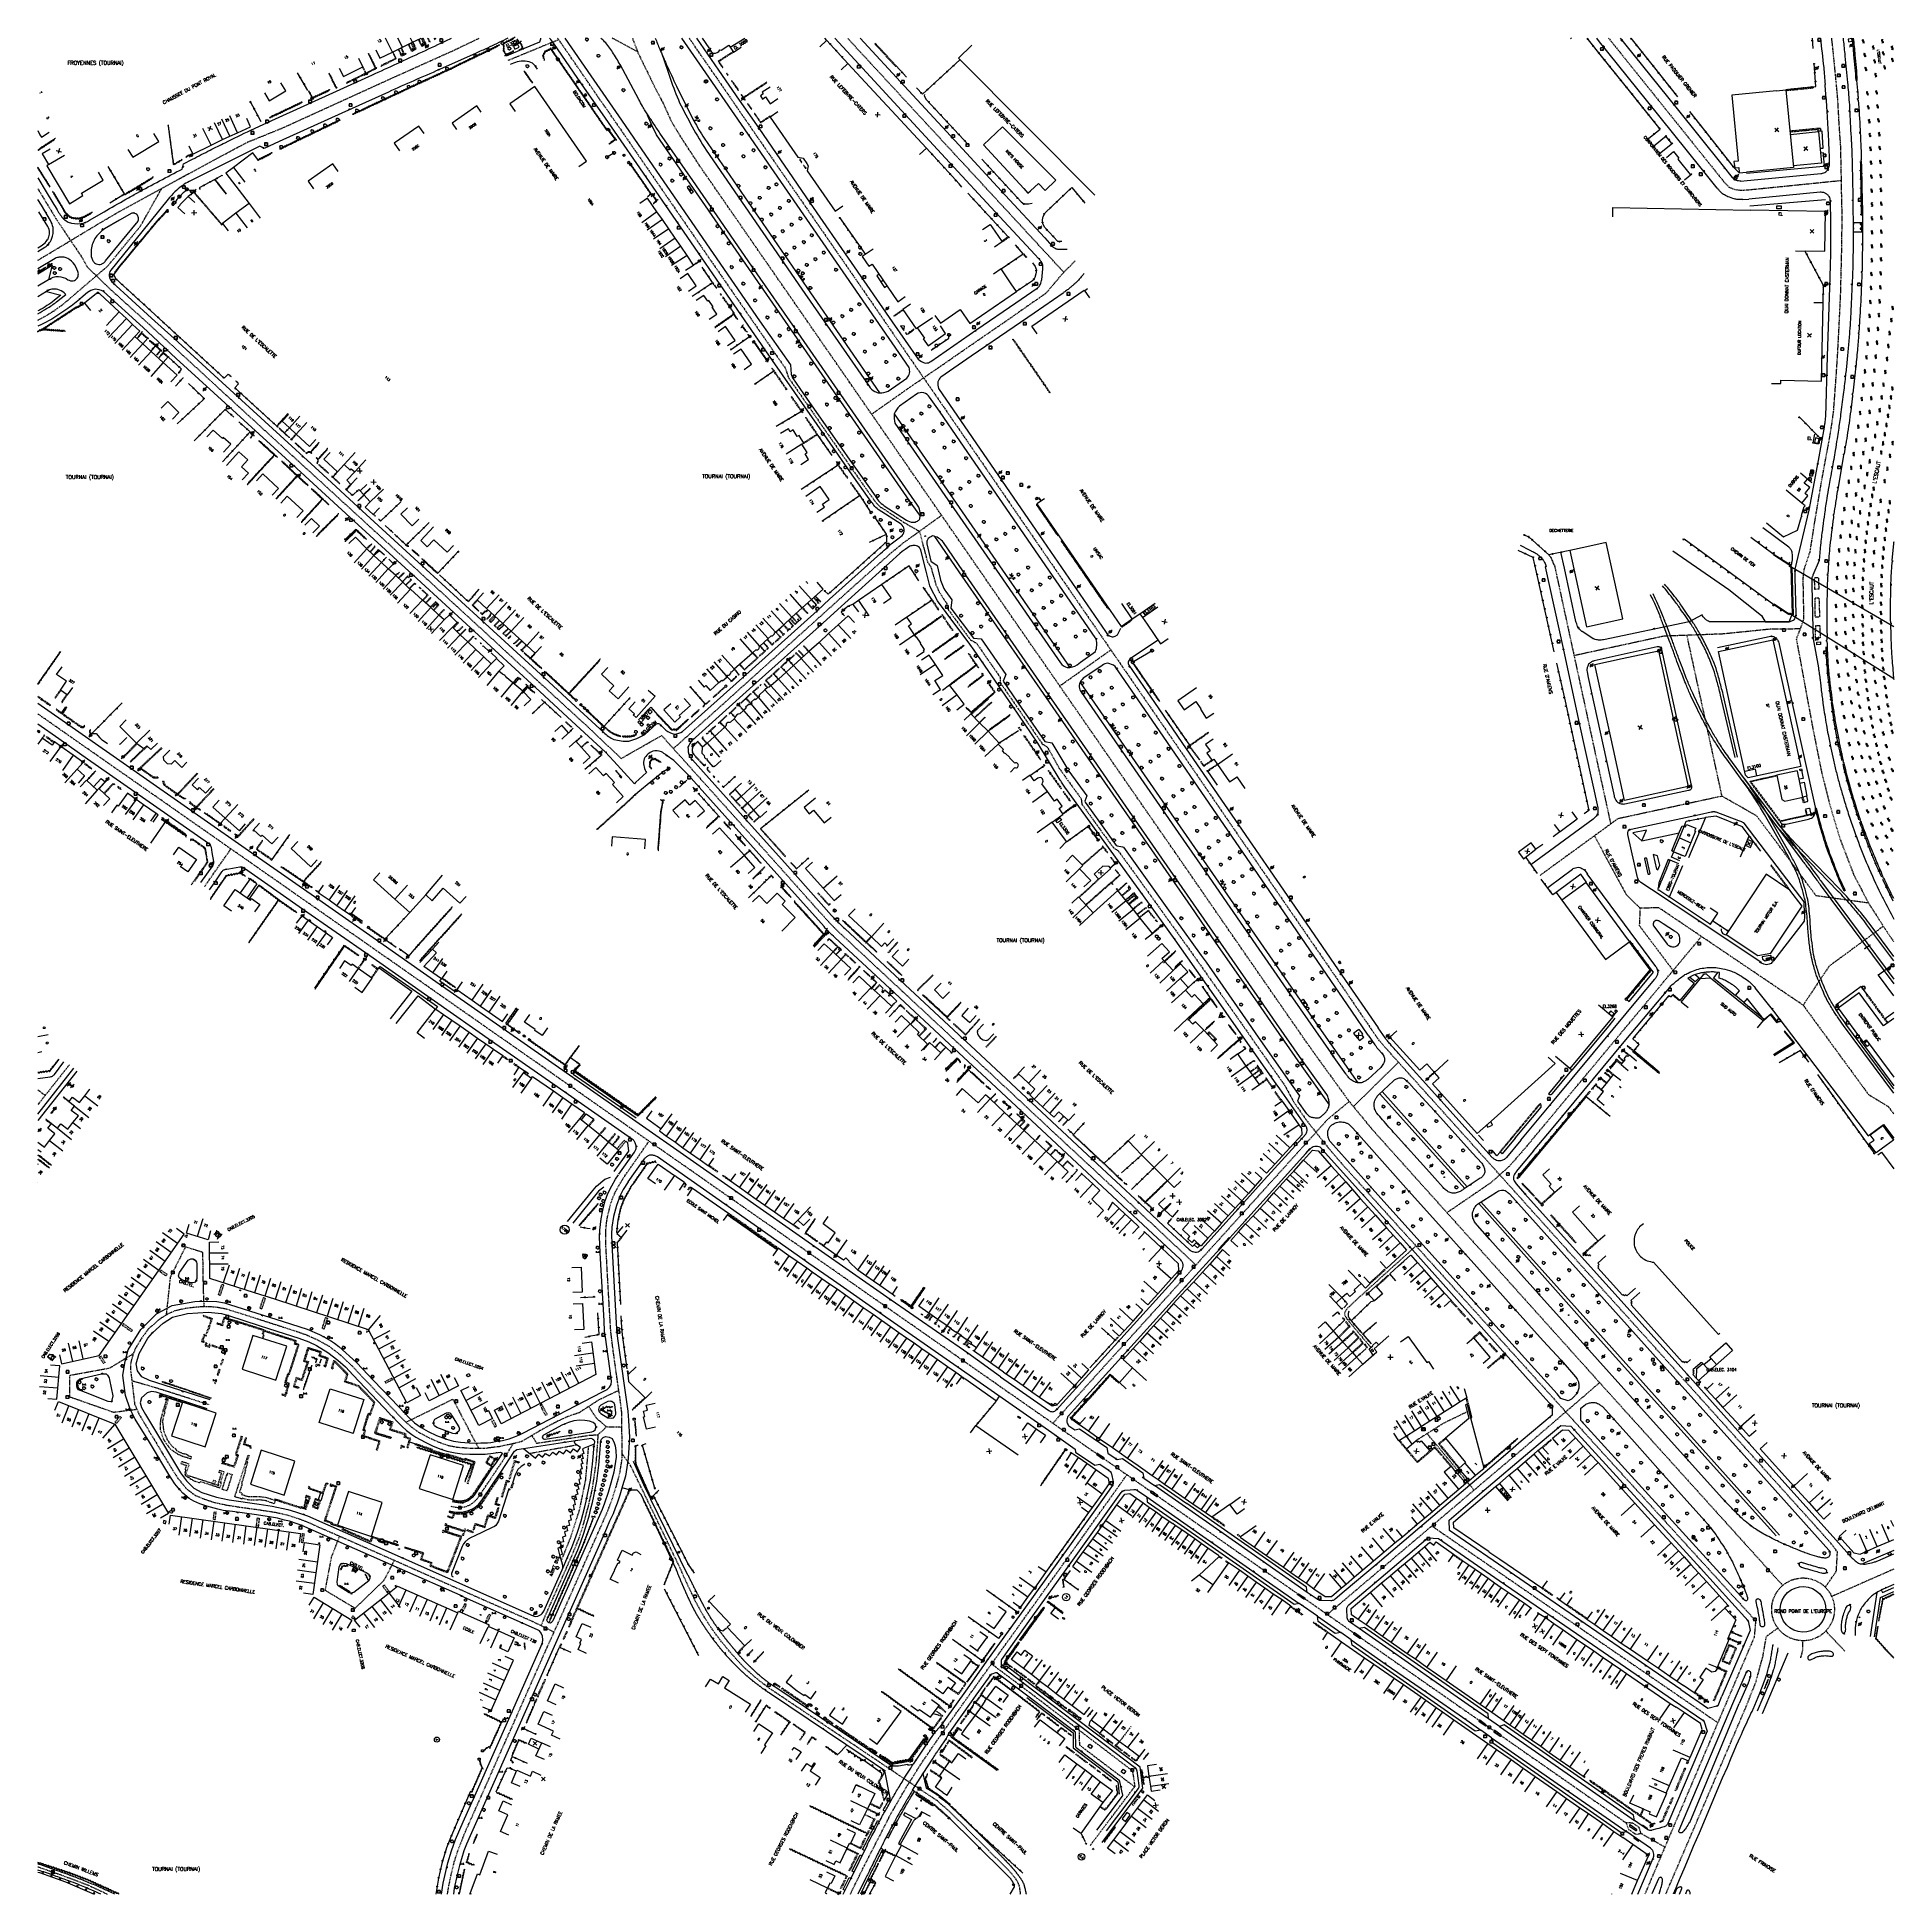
# Model space of a CAD drawing. Header units: millimetres. Extents: x 79000 to 80000, y 145000 to 146001.
import ezdxf
from ezdxf.enums import TextEntityAlignment as Align

# ---------------------------------------------------------------- set-up
doc = ezdxf.new("R2010")
doc.units = ezdxf.units.MM
doc.linetypes.add('DASHED', pattern=[0.75, 0.5, -0.25])
doc.layers.get('0').update_dxf_attribs({"linetype": 'CONTINUOUS'})
for name, color, linetype in [('W0001', 6, 'DASHED'), ('W0008', 7, 'CONTINUOUS'), ('W0017', 7, 'CONTINUOUS'), ('W0100', 7, 'CONTINUOUS'), ('W0105', 7, 'CONTINUOUS'), ('W0112', 1, 'DASHED'), ('W0120', 7, 'CONTINUOUS'), ('W0211', 2, 'CONTINUOUS'), ('W0300', 7, 'CONTINUOUS'), ('W0302', 3, 'CONTINUOUS'), ('W0310', 3, 'CONTINUOUS'), ('W0322', 7, 'CONTINUOUS'), ('W0330', 7, 'CONTINUOUS'), ('W0334', 7, 'CONTINUOUS'), ('W0400', 7, 'CONTINUOUS'), ('W0420', 7, 'CONTINUOUS'), ('W0454', 7, 'CONTINUOUS'), ('W0469', 7, 'CONTINUOUS'), ('W0471', 7, 'CONTINUOUS'), ('W0500', 5, 'DASHED'), ('W0700', 7, 'CONTINUOUS'), ('W0851', 7, 'CONTINUOUS'), ('W0980', 7, 'CONTINUOUS'), ('W0984', 7, 'CONTINUOUS'), ('W0989', 7, 'CONTINUOUS'), ('W0991', 7, 'CONTINUOUS'), ('W1102', 7, 'CONTINUOUS'), ('W1474', 7, 'CONTINUOUS')]:
    doc.layers.add(name, color=color, linetype=linetype)
doc.styles.get("Standard").update_dxf_attribs({"font": 'romans.shx', "width": 0.85})

# ---------------------------------------------------------------- blocks, each defined once
blk = doc.blocks.new('T400')
for p, q in [((-0.15, 0.3), (0.15, 0.3)), ((-0.15, -0.25), (-0.15, 0.3)), ((-0.15, 0.15), (0.15, 0.15)), ((-0.15, 0), (0.15, 0)), ((0.15, 0.3), (0.15, -0.25)), ((-0.15, -0.15), (0.15, -0.15)), ((-0.15, -0.25), (-0.15, -0.3)), ((-0.15, -0.3), (0.15, -0.3)), ((0.15, -0.3), (0.15, -0.25))]:
    blk.add_line(p, q)
blk = doc.blocks.new('T420')
for p, q in [((0.7, 0.7), (-0.8, 0.7)), ((-0.8, 0.7), (-0.8, -0.8)), ((0.7, 0.7), (0.7, -0.8)), ((0.7, -0.8), (-0.8, -0.8))]:
    blk.add_line(p, q)
blk.add_ellipse((0, 0), major_axis=(-0.53, 0.53), ratio=1, start_param=3.926991, end_param=10.210176)
blk = doc.blocks.new('t112o')
at = {"color": 0, "linetype": 'Continuous'}
for p, q in [((-0.5, 0.5), (0.5, 0.5)), ((-0.5, -0.5), (-0.5, 0.5)), ((0.5, 0.5), (0.5, -0.5)), ((0.5, -0.5), (-0.5, -0.5))]:
    blk.add_line(p, q, dxfattribs=at)
blk = doc.blocks.new('T454')
for p, q in [((-0.25, 0.25), (0.25, -0.25)), ((-0.25, -0.25), (0.25, 0.25)), ((0.75, 0.75), (0.375, 0.375)), ((-0.375, -0.375), (-0.75, -0.75))]:
    blk.add_line(p, q)
blk.add_ellipse((0, 0), major_axis=(0.354, 0.354), ratio=1, start_param=5.49778714, end_param=11.78097245)
blk = doc.blocks.new('T300')
for p, q in [((-0.8, 0.5), (-0.9, 0.3)), ((-0.9, 0.3), (-0.9, 0.2)), ((-0.9, 0.2), (-0.7, 0.1)), ((-0.7, 0.6), (-0.8, 0.5)), ((-0.8, -0.1), (-0.7, 0.1)), ((-0.6, 0.7), (-0.7, 0.6)), ((-0.7, 0.1), (-0.7, 0.1)), ((-0.5, 0.7), (-0.6, 0.7)), ((-0.3, 0.6), (-0.5, 0.7)), ((-0.3, 0.6), (-0.2, 0.7)), ((-0.2, 0.6), (-0.3, 0.6)), ((-0.2, 0.7), (-0.1, 0.8)), ((-0.1, 0.8), (0.1, 0.8)), ((0.1, 0.8), (0.2, 0.7)), ((0.2, 0.7), (0.3, 0.6)), ((0.3, 0.6), (0.4, 0.5)), ((0.5, 0.5), (0.3, 0.5)), ((0.4, 0.5), (0.4, 0.5)), ((0.6, 0.4), (0.5, 0.5)), ((0.6, 0.4), (0.7, 0.3)), ((0.7, 0.3), (0.7, 0.2)), ((0.7, 0.2), (0.7, 0.1)), ((0.7, 0.1), (0.7, -0.2)), ((-0.8, -0.2), (-0.8, -0.1)), ((-0.7, -0.3), (-0.8, -0.2)), ((-0.8, -0.2), (-0.8, -0.2)), ((-0.7, -0.4), (-0.7, -0.3)), ((-0.5, -0.5), (-0.7, -0.4)), ((-0.4, -0.5), (-0.5, -0.5)), ((-0.4, -0.5), (-0.3, -0.5)), ((-0.3, -0.5), (-0.3, -0.4)), ((-0.3, -0.6), (-0.3, -0.5)), ((-0.3, -0.5), (-0.3, -0.5)), ((-0.2, -0.7), (-0.3, -0.6)), ((-0.1, -0.8), (-0.2, -0.7)), ((0.1, -0.8), (-0.1, -0.8)), ((0.2, -0.7), (0.1, -0.8)), ((0.3, -0.5), (0.2, -0.5)), ((0.3, -0.6), (0.2, -0.7)), ((0.2, -0.7), (0.2, -0.7)), ((0.5, -0.4), (0.3, -0.5)), ((0.3, -0.5), (0.3, -0.6)), ((0.3, -0.5), (0.3, -0.5)), ((0.6, -0.3), (0.5, -0.4)), ((0.7, -0.2), (0.6, -0.3)), ((0.6, -0.3), (0.6, -0.3))]:
    blk.add_line(p, q)
blk = doc.blocks.new('t322o')
at = {"color": 0, "linetype": 'Continuous'}
for radius in [0.25, 0.15]:
    blk.add_circle((0, 0), radius, dxfattribs=at)
blk = doc.blocks.new('t310o')
at = {"color": 0, "linetype": 'Continuous'}
for centre, start, end in [((-0.5, 0.4), 216.8699, 323.1304), ((0.5, -0.4), 36.8699, 143.1303)]:
    blk.add_arc(centre, 0.625, start, end, dxfattribs=at)
blk = doc.blocks.new('t211o')
at = {"color": 0, "linetype": 'Continuous'}
for p, q in [((-0.3, 0.5), (-0.3, 0)), ((0, 1), (0, 0)), ((0.3, 0.5), (0.3, 0))]:
    blk.add_line(p, q, dxfattribs=at)
blk = doc.blocks.new('t991o')
at = {"color": 0, "linetype": 'Continuous'}
for p, q in [((-1, 1), (1, -1)), ((-1, -1), (1, 1))]:
    blk.add_line(p, q, dxfattribs=at)
blk = doc.blocks.new('T471')
for p, q in [((-0.333334, 0.333334), (-0.333334, -0.333334)), ((-0.333334, 0.333334), (0.333334, 0.333334)), ((-0.333334, 0), (0, 0)), ((0.500001, 0.500001), (1.000002, 1.000002)), ((-0.500001, -0.500001), (-1.000002, -1.000002)), ((-0.333334, -0.333334), (0.333334, -0.333334))]:
    blk.add_line(p, q)
blk.add_ellipse((0, 0), major_axis=(0.471405, 0.471405), ratio=1, start_param=5.4977871438, end_param=11.780972451)
blk = doc.blocks.new('T851')
for p, q in [((-0.2, -0.1), (0, 0.3)), ((0, 0.3), (0.2, -0.1)), ((-0.2, -0.1), (0.2, -0.1))]:
    blk.add_line(p, q)
for major_axis in [(-0.106, 0.106), (-0.0354, 0.0354), (-0.0236, 0.0236)]:
    blk.add_ellipse((0, 0), major_axis=major_axis, ratio=1, start_param=3.926991, end_param=10.210176)
blk = doc.blocks.new('t330o')
at = {"color": 0, "linetype": 'Continuous'}
for p, q in [((0.25, -0.25), (-0.25, 0.25)), ((-0.25, -0.25), (0.25, 0.25)), ((-0.25, 0.25), (-0.25, -0.25)), ((0.25, 0.25), (-0.25, 0.25)), ((0.25, -0.25), (0.25, 0.25)), ((-0.25, -0.25), (0.25, -0.25)), ((-0.25, -0.25), (-0.25, -0.25))]:
    blk.add_line(p, q, dxfattribs=at)
blk = doc.blocks.new('t500o')
at = {"color": 0, "linetype": 'Continuous'}
for centre, start, end in [((-0.5, 0.625), 216.869898, 323.130102), ((0.5, -0.125), 36.869898, 143.130102), ((0.5, -0.625), 36.869898, 143.130102), ((-0.5, 0.125), 216.869898, 323.130102)]:
    blk.add_arc(centre, 0.625, start, end, dxfattribs=at)
blk = doc.blocks.new('T1474')
at = {"color": 0, "linetype": 'Continuous', "flags": 128}
for points in [[(-0.8, -0.5), (-0.8, 0.5)], [(-0.8, 0), (0.7, 0)], [(0.7, 0), (0.7, -0.5), (0.7, 0.5)]]:
    blk.add_lwpolyline(points, dxfattribs=at)
blk = doc.blocks.new('T469')
at = {"color": 0, "linetype": 'Continuous', "flags": 128}
for points in [[(-0.4, 0.4), (0.4, -0.4)], [(-0.4, -0.4), (0.4, 0.4)]]:
    blk.add_lwpolyline(points, dxfattribs=at)
at = {"color": 0, "linetype": 'Continuous'}
blk.add_circle((0, 0), 0.5, dxfattribs=at)

msp = doc.modelspace()

# ---------------------------------------------------------------- linework, layer by layer
at = {"layer": 'W0001'}
msp.add_line((79264.9, 145237.5), (79290.3, 145242.1), dxfattribs=at)
for points in [[(79000, 145880.4), (79003.9, 145882.7), (79032.5, 145899.9), (79044.2, 145906.8), (79076.2, 145924.3), (79112.7, 145943.9), (79131.5, 145951.5), (79192.1, 145979.1), (79224.6, 145993.7), (79237.8, 146000)], [(79253.4, 145988.1), (79280.6, 145999.3)], [(79311.8, 145954), (79308, 145959.6), (79301.8, 145968.4), (79292, 145982.8), (79284.5, 145993.6), (79280.6, 145999.3), (79280, 146000)], [(79323.2, 145992.7), (79309.5, 146000)], [(79320.4, 146000), (79323.6, 145991.6), (79332.3, 145973.8), (79337.6, 145963.6)], [(79364.2, 145980.9), (79355.8, 145993), (79351, 146000)], [(79364.2, 145980.9), (79378.3, 145960.4), (79394.5, 145936.9), (79413.8, 145909), (79428.1, 145888.3), (79440.8, 145870), (79468.9, 145829.1), (79483.9, 145807.4), (79511.3, 145767.6), (79523, 145750.5), (79550.9, 145710), (79568.1, 145685), (79588.1, 145656), (79617.1, 145613.9), (79642.3, 145577.1), (79672.3, 145533.5), (79700.3, 145492.8), (79719.4, 145464.7)], [(79690.6, 145449.1), (79684.8, 145457.3), (79673.1, 145474.1), (79644.9, 145514.8), (79612.8, 145561.3), (79584.9, 145601.5), (79557, 145641.8), (79528.4, 145683), (79495, 145731.3), (79478.8, 145754.7), (79456.7, 145786.7), (79437.5, 145814.4), (79398.8, 145870.3), (79385.2, 145889.9), (79357.1, 145930.5), (79347.6, 145945), (79341.9, 145954.2), (79337.6, 145963.6)], [(79311.8, 145954), (79346.3, 145903.9), (79364.6, 145877.3), (79398, 145829), (79402.7, 145822.3), (79404.3, 145817.6), (79405.2, 145816), (79408.1, 145811.9), (79441.8, 145763.5), (79451, 145750.6), (79452.2, 145749.1), (79453.9, 145747.5), (79456.3, 145746), (79460.2, 145743.4), (79466.5, 145739.2), (79475, 145734.3), (79478.7, 145720.3), (79479.4, 145717.7), (79481.1, 145715.3), (79482.9, 145709), (79483.9, 145705.5), (79485.7, 145701.6), (79488, 145698), (79489.6, 145695.7), (79490.3, 145692.5), (79497.8, 145682.2), (79502.6, 145675.8), (79505.7, 145674.1), (79518.5, 145655.7), (79518.5, 145652.9), (79528.3, 145638.6), (79541.2, 145619.8), (79543.9, 145618.1), (79550.4, 145606.6), (79555, 145600.1), (79557.1, 145597.2), (79560.7, 145592.3), (79562.2, 145590.2), (79562.5, 145587.4), (79571.5, 145574.9), (79579.5, 145563.9), (79582.1, 145562.2), (79592.4, 145548.1), (79599.5, 145538.2), (79618.7, 145511.5), (79638.2, 145483.9), (79662.9, 145448.6), (79671.8, 145435.9)], [(79000, 145848.1), (79000.6, 145848.4), (79004.7, 145850.6), (79009.4, 145853.6), (79013.8, 145856.8), (79037.7, 145877.3), (79047.1, 145888.8), (79052.7, 145895.6), (79055.3, 145898.8), (79066.7, 145919)], [(79000, 145918.9), (79003.5, 145913.1), (79009.6, 145903), (79023.6, 145882.1), (79026.5, 145876.8), (79037.1, 145866.5), (79059, 145846.7)], [(79449.2, 145797.4), (79469.8, 145811.9), (79486, 145823), (79498.1, 145831.4), (79511.3, 145840.5), (79526.5, 145850.9)], [(79059, 145846.7), (79080.6, 145826.9), (79099.7, 145809.3), (79127.7, 145783.7), (79178.9, 145736.8), (79242.5, 145678.5), (79269.8, 145653.3), (79296.5, 145628.8), (79314.3, 145611.9), (79336.1, 145624.3), (79375.2, 145580.7), (79394.8, 145558.9), (79419.2, 145531.5), (79428.7, 145521.1), (79439.7, 145510.8), (79465.8, 145486.5), (79503.4, 145451.5), (79526.3, 145430.1), (79554.3, 145404), (79576.6, 145383.3), (79601.6, 145360)], [(79342.5, 145617.3), (79364.7, 145637.2), (79401, 145669.9), (79436.7, 145702.1), (79454.6, 145718.1), (79460.1, 145723), (79466.5, 145728.2), (79486.9, 145742.9)], [(79550.6, 145651), (79578.2, 145670.4)], [(79220.7, 145000), (79221.5, 145004.7), (79222.9, 145011.4), (79224.4, 145017.4), (79226.1, 145022.8), (79227.9, 145027.6), (79230.4, 145033.8), (79234.8, 145043.6), (79240, 145055.3), (79245.3, 145067.3), (79251.6, 145081.6), (79256.6, 145092.7), (79263.3, 145107.9), (79271, 145125.3), (79274, 145132.1), (79280.1, 145145.5), (79291, 145170.1), (79297.7, 145185.3), (79301.8, 145194.5), (79306.6, 145205.4), (79309.6, 145213.1), (79311.9, 145220.7), (79312.7, 145223.5), (79313.7, 145227.5), (79314.4, 145231.9), (79314.9, 145235.2), (79314.6, 145259.7), (79314, 145264.9), (79312.1, 145277.8), (79309.9, 145293.6), (79308.7, 145303.3), (79307.9, 145316.6), (79307.1, 145330.6), (79306.1, 145348.9), (79306, 145357.1), (79306.4, 145361.5), (79307.1, 145365.8), (79308.2, 145370.3), (79309.4, 145374.3), (79311.5, 145379.1), (79315.4, 145385.7)], [(79089.6, 145316.5), (79089.2, 145326.7), (79088.9, 145345.8), (79079.5, 145348.7), (79071.3, 145332.4), (79069.1, 145312)], [(79313.1, 145271.4), (79306.8, 145268.5), (79302.1, 145266.2), (79291.5, 145259.3), (79286.2, 145257.6), (79281, 145255.3), (79271.9, 145250.5), (79260.5, 145243.8), (79257, 145242.9), (79248.5, 145241.1), (79240.4, 145240.1), (79233.4, 145240.1), (79225.8, 145240.7), (79221.3, 145241.6), (79216.9, 145243.1), (79212.1, 145245.2), (79205.9, 145248.4), (79201.5, 145251.5), (79197.3, 145255.2), (79193.5, 145259.2), (79189.1, 145263.8), (79184.4, 145268.7), (79179.5, 145273.9), (79174.8, 145278.8), (79169.2, 145284.7), (79162.2, 145291.2), (79157.1, 145295), (79150.9, 145298.5), (79144.5, 145301.3), (79139.4, 145303.1), (79126.4, 145307.3), (79112.1, 145311.9), (79101.5, 145315.2), (79095.6, 145316.3), (79090.4, 145316.5), (79085.7, 145316.3), (79079.8, 145315.6), (79073.8, 145314.3), (79070.1, 145312.6), (79065.4, 145309.7), (79062.5, 145307), (79059.7, 145304.8), (79056, 145299.7), (79052.6, 145294.1), (79051.3, 145291.1), (79050, 145286.2), (79049.9, 145282.8), (79052.1, 145264.1), (79054.4, 145258.8), (79059.4, 145250.4), (79063.2, 145244.1), (79067.2, 145237.4), (79071.2, 145230.8), (79075.5, 145224), (79080.2, 145218.3), (79084.8, 145214.9), (79089.8, 145212.8), (79094.7, 145211.2), (79100.9, 145209.8), (79107.8, 145208.7), (79117.9, 145207.3), (79127.9, 145205.8), (79134.1, 145204.4), (79140.7, 145202.3), (79145.8, 145200.3), (79151.7, 145197.6), (79158.7, 145194.6), (79192.3, 145179.8), (79208.9, 145172.4), (79233.8, 145161.4), (79259.7, 145150), (79266.7, 145146.9), (79278.1, 145141.3)], [(79051.3, 145291.1), (79038.5, 145283.3), (79017.1, 145279.4), (79017.1, 145268), (79040.8, 145259.7), (79053.3, 145261.3)], [(79050.7, 145276.7), (79062.7, 145273.2), (79069.7, 145271), (79092, 145263.9)], [(79198.4, 145254.3), (79223.6, 145266.7), (79237.5, 145240.1)], [(79306.3, 145251.9), (79301.2, 145256.2), (79296.8, 145262.8)], [(79266.2, 145247.1), (79268.7, 145243), (79289.6, 145246.1), (79297.2, 145247.3), (79301.7, 145247.5), (79304.6, 145250), (79306.3, 145251.9), (79314.7, 145251.7)], [(79301.7, 145247.5), (79301.6, 145244.2), (79301.4, 145242), (79300.7, 145232.5), (79298.7, 145218.8), (79296.6, 145209.4), (79293.4, 145197.6), (79291.5, 145191.9), (79288.7, 145184.8), (79284.9, 145176.1), (79273.7, 145150.9), (79271.1, 145144.7)], [(79222.6, 145209), (79226.5, 145208.3), (79230, 145208.7), (79232.8, 145209.7), (79234.7, 145211), (79236.4, 145212.6), (79237.5, 145214.1), (79250.5, 145233.5), (79256.1, 145242.7)], [(79296.6, 145241.1), (79295, 145223.1), (79291.7, 145206.9), (79286.8, 145191.7), (79282.1, 145180.1)], [(79328.3, 145212.6), (79319.3, 145231), (79314.8, 145237.3)], [(79162.5, 145192.9), (79158.1, 145181.5), (79154.7, 145163.8), (79170.9, 145154.1), (79186.6, 145169.2), (79192.2, 145179.9)], [(79877.2, 145000.1), (79920.5, 145101.1)]]:
    msp.add_lwpolyline(points, dxfattribs=at)
at = {"layer": 'W0001', "flags": 128}
for points in [[(79552.8, 145873.9), (79436.3, 146000)], [(79846.4, 146000), (79906.7, 145924.9), (79909, 145922), (79911.2, 145919.8), (79914.3, 145918.5), (79917.9, 145918.1), (79921.5, 145918.3)], [(79969.1, 145975.7), (79967.1, 145995.8), (79966.6, 146000)], [(79951.5, 145711.3), (79951.8, 145713.9), (79955, 145723.5), (79957.6, 145740.1), (79961.1, 145761), (79965.6, 145785.4), (79966.6, 145791.7), (79967.6, 145798.7), (79968.2, 145806.8), (79969.1, 145819), (79969.7, 145828.2), (79970.6, 145844.8), (79971.4, 145861.7), (79971.8, 145877.4), (79972.1, 145890.7), (79972.2, 145905.6), (79971.9, 145918.3), (79971.7, 145931.4), (79971.4, 145942.7), (79970.7, 145952), (79969.9, 145966.6), (79969.1, 145975.7)], [(79921.5, 145918.3), (79971.8, 145923.4)], [(79552.8, 145873.9), (79559, 145880.1)], [(79543.2, 145862.6), (79552.8, 145873.9)], [(79543.2, 145862.6), (79535.9, 145857.5), (79526.5, 145850.9)], [(79817.1, 145716.4), (79839.2, 145614.5), (79847.5, 145576.6)], [(79951, 145685.4), (79951.6, 145686.9), (79951.4, 145700.8), (79951.2, 145708.5), (79951.5, 145711.3)], [(79949.6, 145681.7), (79933.7, 145681.6), (79927.8, 145681), (79908.3, 145679), (79876.1, 145677.8), (79827.7, 145667.3)], [(79986.4, 145534), (79958.2, 145537.9), (79936, 145567.9), (79926.1, 145581), (79907.5, 145591.6), (79888.6, 145678.3)], [(79951, 145685.4), (79947.5, 145676.4), (79950.7, 145659), (79956.4, 145628.1), (79961.2, 145604.1), (79965.6, 145586.8), (79970.8, 145569.3), (79978.4, 145549.4), (79986.4, 145534), (79997.5, 145516.8), (80000, 145513.2)], [(79516.1, 145275.2), (79000, 145635.9)], [(79907.5, 145591.6), (79851.3, 145579.4), (79809.4, 145548.9)], [(79838.7, 145570.2), (79855.8, 145538.7), (79863.3, 145531.3), (79862.9, 145521.9), (79881.1, 145497.7)], [(79089.8, 145542.9), (79104, 145563.2)], [(79951.2, 145479), (79873.6, 145531.4), (79863.3, 145531.3)], [(79994.4, 145521.5), (79965.2, 145500), (79951.2, 145479), (79986.4, 145430.9), (79997, 145424.4), (80000, 145420.5)], [(79802.5, 145403.3), (79896.4, 145516)], [(79963.1, 145165.4), (79969.1, 145174), (79969.7, 145184.4), (79966.1, 145189.1), (79959.4, 145196.6), (79770.6, 145406.6), (79726.9, 145455.2), (79724, 145458.5), (79721.4, 145461.8), (79719.4, 145464.7)], [(79690.6, 145449.1), (79706.9, 145426.7), (79719.2, 145411.8), (79842.8, 145274.2), (79940.2, 145166.3)], [(79733.2, 145448.2), (79708.8, 145424.4)], [(79017, 145446.9), (79000, 145425.4)], [(79000, 145433.4), (79003.9, 145430.4)], [(79706.6, 145427.1), (79694.9, 145417.4), (79688.7, 145410.5), (79567.8, 145276.9), (79546.9, 145253.7)], [(79671.8, 145435.9), (79677, 145426.4), (79683.7, 145416.8), (79694.8, 145402.8), (79702.6, 145393.6), (79840, 145241.3), (79925.6, 145147.3), (79924.8, 145138.4), (79910.7, 145105.3)], [(79315.5, 145385.9), (79329.3, 145405.7)], [(79802.5, 145403.3), (79793, 145392.3), (79782.9, 145383.3), (79759.3, 145367.2)], [(79601.6, 145360), (79624, 145339)], [(79742.6, 145349.3), (79715.5, 145324.8), (79705.7, 145315.8), (79704, 145313.3), (79704.2, 145312), (79705.4, 145309.9), (79711.9, 145302.1), (79718.3, 145294.6)], [(79516.1, 145275.2), (79615.8, 145205.8)], [(79801.7, 145241.3), (79841.5, 145275.6)], [(79770.2, 145259.9), (79757.2, 145253.6), (79742.7, 145244.4), (79742.7, 145244.4)], [(79773.9, 145217.7), (79748.6, 145248.1)], [(79694.8, 145150.7), (79801.7, 145241.3)], [(79503.1, 145109), (79561.9, 145191), (79586.8, 145226)], [(79447, 145075.5), (79395.2, 145110.2), (79390.8, 145113.4), (79385.6, 145117.6), (79381.2, 145121.6), (79379.1, 145123.7), (79376, 145127), (79373.9, 145129.4), (79371.8, 145131.8), (79370.1, 145133.9), (79367.5, 145137.1), (79365.3, 145140.1), (79363.1, 145143.1), (79361.7, 145145.2), (79359.9, 145148), (79357.2, 145152.5), (79354.4, 145157.7), (79352.2, 145162.3), (79350.2, 145166.5), (79348.3, 145170.6), (79346.1, 145175.6), (79328.3, 145212.6)], [(79615.8, 145205.8), (79855.8, 145038.4)], [(79751.1, 145198.4), (79883.3, 145107.4)], [(80000, 145175.1), (79966.6, 145160.4)], [(79920.5, 145101.1), (79925.8, 145114.5), (79929.6, 145128.5), (79931.4, 145138.9), (79937.6, 145143.4)], [(79973.7, 145130.9), (79963.4, 145141.8)], [(79949.9, 145127.4), (79951.1, 145131.7), (79951.1, 145136.6)], [(79534.7, 145108.4), (79513.9, 145124)], [(79437.8, 145000), (79445.2, 145015.1), (79459.6, 145043.2), (79467.8, 145057.4), (79476.6, 145071.3), (79484.4, 145082.7), (79494.7, 145097.3), (79503.1, 145109)], [(79567, 145026.2), (79591.2, 145058.2), (79590, 145066.3), (79534.7, 145108.4)], [(79883.3, 145107.4), (79905.2, 145092.4)], [(79910.7, 145105.3), (79910.7, 145105.3), (79872.4, 145015.3), (79865.9, 145000)], [(79561.1, 145088.3), (79561.2, 145080.4), (79590.9, 145057.9)], [(79484.7, 145050.3), (79469.6, 145060.3), (79447, 145075.5)], [(79529.3, 145000), (79529.5, 145000.4), (79529, 145004), (79528.3, 145006), (79526.8, 145008.5), (79523.1, 145012.8), (79520.1, 145015.8), (79492.3, 145043.5), (79490, 145045.6), (79488.1, 145047.3), (79486.4, 145048.6), (79484.7, 145050.3)], [(79859.4, 145038.3), (79855.8, 145038.4), (79857.1, 145034.9)], [(79857.1, 145034.9), (79861.2, 145032.2), (79863.8, 145032.8), (79862.9, 145035.9), (79859.4, 145038.3)], [(79863.8, 145032.8), (79876.7, 145025.4)], [(79000, 145014.8), (79000.1, 145014.7), (79010.9, 145010.9), (79019.7, 145007.7), (79027.6, 145004.6), (79035.8, 145000.8), (79037.5, 145000)]]:
    msp.add_lwpolyline(points, dxfattribs=at)
msp.add_lwpolyline([(79937.4, 145163.3, -1), (79964.9, 145143.6, -1), (79937.4, 145163.3, -1)], format="xyb", dxfattribs=at)
at = {"layer": 'W0008'}
msp.add_line((79886.8, 145040.1), (79913.9, 145103.9), dxfattribs=at)
at = {"layer": 'W0008', "flags": 128}
for points in [[(79000, 145924.7), (79004.5, 145917.3), (79008.1, 145911.3, 0.0012), (79010.4, 145907.5, 0.0008), (79012, 145904.8, 0.0967), (79016.4, 145900.8, 0.0947), (79023.1, 145900.1, 0.0868), (79027.8, 145901.9), (79035.7, 145906.5, -0.0044), (79047.4, 145913.2, -0.0018), (79053.4, 145916.6, -0.0058), (79077.8, 145929.5), (79078.5, 145932.3), (79083.3, 145934.8, -0.0017), (79092.8, 145939.7, -0.0025), (79100.9, 145943.7, -0.007), (79114.7, 145950.4), (79128, 145956.6), (79178.3, 145979.4, 0.0023), (79205.5, 145991.9, -0.0001), (79218.8, 145998.1, 0.001633), (79222.9, 146000, 0.0067)], [(79253.3, 146000), (79252.2, 145999.4, -0.0004), (79242.2, 145994.7, -0.0002), (79236.1, 145991.9), (79216.4, 145983.1, 0.0048), (79188.9, 145971), (79169.3, 145962.1), (79143.1, 145950.3), (79130.1, 145944.3), (79121.9, 145940.5), (79119.6, 145941.8), (79104.1, 145934.1), (79088, 145926.1), (79081.5, 145922.8, 0.0657), (79074.9, 145918.2, 0.0386), (79071, 145914.2), (79059.8, 145900.4), (79039.3, 145875.1, 0.1954), (79038.4, 145871.9, 0.1804), (79040.1, 145868.6), (79061.3, 145849.2)], [(79270.9, 146000, -0.040075), (79270.3, 145997.8), (79262, 145994.4), (79252.4, 145990.4)], [(79327.9, 145924.9), (79309.1, 145952.2), (79305.8, 145957), (79293, 145975.5), (79278.1, 145997.1, 0.052207), (79275.7, 146000, 0.0977)], [(79330.9, 145953.1), (79328.4, 145958.5), (79328.6, 145958.8), (79327.3, 145960.8, -0.0066), (79325.8, 145963.4, -0.0092), (79323.8, 145967), (79313.7, 145985.8, 0.0226), (79309.7, 145992.4, 0.0484), (79305.4, 145998.1, 0.030864), (79303.3, 146000, 0.0784)], [(79332.7, 146000, 0.001505), (79335.1, 145994.1, 0.007), (79338.6, 145986, 0.0085), (79344.2, 145974.1)], [(79526.9, 145857.4), (79538.5, 145865.4, 0.03284), (79539, 145865.8, 0.030486), (79539.6, 145866.3, 0.059797), (79539.9, 145866.9, 0.033317), (79540.4, 145868, 0.016659), (79540.8, 145869.4, 0.043587), (79540.9, 145869.9), (79541.5, 145875.7, 0.028518), (79541.5, 145876.3, 0.017837), (79541.5, 145877.3, 0.058155), (79541.3, 145878.2, 0.05561), (79540.9, 145879.2, 0.020522), (79540.3, 145880, 0.031214), (79539.9, 145880.6), (79539, 145881.5), (79537.4, 145883.3), (79515.9, 145906.4), (79491.2, 145933.1), (79465.4, 145961), (79442.3, 145986.1), (79429.4, 146000)], [(79443, 146000), (79466.9, 145974.2), (79494.1, 145944.8), (79521.2, 145915.4), (79542.5, 145892.4), (79545.1, 145889.5), (79546.4, 145888.2, 0.030005), (79546.8, 145887.7, 0.017566), (79547.7, 145887.1, 0.05759), (79548.6, 145886.6, 0.065882), (79549.5, 145886.4, 0.019096), (79550.4, 145886.3, 0.025002), (79551.1, 145886.3), (79554.6, 145886.4)], [(79918.7, 145913.1, -0.035589), (79915.9, 145913.1, -0.05761), (79914.1, 145913.4, -0.017011), (79910.7, 145914.6, -0.044642), (79909.4, 145915.2, -0.024288), (79907.3, 145916.6, -0.050881), (79906.4, 145917.4, -0.003786), (79905.4, 145918.7, -0.00817), (79904.9, 145919.2), (79896.2, 145930), (79866.8, 145966.6), (79841.5, 145998), (79840, 146000)], [(79917.7, 145923, -0.058026), (79916.3, 145923.1, -0.080696), (79915.3, 145923.3, -0.014487), (79914.2, 145923.9, -0.061075), (79913.9, 145924.1, -0.011179), (79913.4, 145924.6, -0.025538), (79913.2, 145924.9), (79908.2, 145931.1), (79882.7, 145962.8), (79855.8, 145996.3), (79852.8, 146000)], [(79960.5, 146000, -0.000112), (79962.3, 145984.2, -0.011407), (79963, 145975.1)], [(79972.7, 146000, -0.002242), (79973.6, 145991.7, -0.001148), (79973.7, 145990.3, 0.002457), (79975.1, 145976.2, -0.004634), (79975.1, 145976.2, -0.001964), (79975.1, 145976.2)], [(79269.2, 145983.4), (79268.4, 145984.6), (79268, 145985.2, 0.1798), (79264.7, 145987.2, 0.0806), (79260.4, 145987.6, 0.0913), (79256.3, 145986.6), (79254.4, 145985.8)], [(79344.2, 145974.1), (79349.6, 145962.9), (79353.5, 145955.5, 0.0274), (79359.1, 145946.1), (79414.3, 145865.6), (79453.5, 145808.9, 0.113842), (79458.2, 145809.9), (79468.3, 145816.9, 0.289768), (79469.4, 145822.6), (79463.9, 145830.7), (79417.9, 145897.3), (79361.6, 145979.1)], [(79366.8, 145982.7), (79377.9, 145966.7), (79388.4, 145951.5), (79416.2, 145911.2), (79460.4, 145847.2), (79474.3, 145827, 0.1303), (79478.3, 145825, 0.1597), (79481.2, 145825.8), (79506, 145843), (79526.9, 145857.4)], [(79921, 145923.3), (79940.1, 145925.1), (79960.7, 145927.1, 0.046599), (79961.7, 145927.3, 0.033351), (79962.9, 145927.7, 0.106664), (79964, 145928.5, 0.090156), (79964.9, 145929.9, 0.029609), (79965.3, 145931.1, 0.054826), (79965.4, 145931.7, 0.013156), (79965.4, 145934.3, 0.006058), (79965.2, 145940, 0.000408), (79964.8, 145949.2, 0.002212), (79964.7, 145950.9, 0.0012), (79964.7, 145951.1, 0.000033), (79964.2, 145959.6, 0.00434), (79963.8, 145965.7, 0.002799), (79963, 145975.1)], [(79975.1, 145976.2, -0.002988), (79976, 145965.5, -0.005837), (79976.3, 145960, -0.000081), (79977.1, 145944.7, -0.002011), (79977.2, 145944.1, -0.001536), (79977.6, 145933.6, -0.004934), (79977.7, 145930.3, -0.000303), (79977.7, 145928.4, 0.00006), (79977.9, 145918.8, 0.000209), (79977.9, 145917.6, -0.002778), (79978, 145912.2), (79978.1, 145896.7, -0.003184), (79978.1, 145888.7, -0.003004), (79978, 145880.2, -0.003714), (79977.9, 145875.4, -0.001954), (79977.5, 145866.2, -0.002657), (79977, 145855.3, -0.003587), (79976.6, 145847.2, -0.003166), (79976.1, 145840.3, -0.002768), (79975.4, 145832.4, -0.00242), (79974.7, 145824.6, -0.002578), (79973.9, 145817.3, -0.003239), (79972.8, 145808.1, -0.002754), (79971.4, 145797.2, -0.002108), (79970.2, 145788.8, -0.003843), (79969.5, 145784.2, -0.00305), (79968.5, 145777.9, -0.001967), (79966.8, 145768.1, -0.002469), (79965.8, 145762.8, 0.002969), (79965, 145758.4, 0.004863), (79963.9, 145752, 0.003745), (79962.7, 145743.7, 0.002429), (79961.8, 145736.9, 0.004497), (79961.3, 145733.3, 0.001478), (79960.8, 145729, 0.003446), (79960.6, 145727.2), (79959.8, 145718.5), (79956.5, 145710.7, 0.016603), (79956.2, 145710, 0.025996), (79956.1, 145709.6, 0.004798), (79955.8, 145708.8, 0.004798)], [(79314.4, 145955.9), (79325.4, 145939.9), (79388.9, 145847.8), (79405.5, 145824), (79405.9, 145818.9), (79406.6, 145817), (79414.6, 145805.5), (79433.1, 145779.1), (79437.6, 145772.6), (79451.1, 145753.4, 0.0306), (79453, 145750.8, 0.0642), (79456.1, 145748.1), (79468, 145740.4, 0.136), (79471.4, 145739.2, 0.1472), (79473.9, 145739.8, 0.0721), (79475.3, 145741.1), (79475.5, 145742.6), (79475.2, 145743), (79471.5, 145748.2), (79435.9, 145799.6), (79407.7, 145840.4), (79351.6, 145921.3), (79333.3, 145947.9), (79330.9, 145953.1)], [(79061.3, 145849.2), (79073.4, 145838.2), (79099.3, 145814.5), (79153.5, 145764.9), (79172.6, 145747.4), (79207.1, 145715.8), (79238.9, 145686.6), (79272.9, 145655.3), (79292, 145637.8), (79304.9, 145625.9, 0.0899), (79310.4, 145622.2, 0.0676), (79318.4, 145621.2, 0.0664), (79327, 145624.8), (79333.3, 145630.5, -0.2125), (79334.4, 145630.8, -0.1724), (79335.4, 145630.3), (79338.4, 145627.1, 0.094), (79343, 145625, 0.1202), (79347.4, 145626.5), (79379.6, 145655.3), (79419.9, 145691.5), (79426.6, 145697.7), (79454.1, 145722.4, -0.002), (79457.9, 145725.8, -0.0251), (79463.3, 145730.2), (79465.8, 145732, 0.168), (79466.8, 145735.3, 0.2079), (79465.1, 145738.1), (79452.8, 145746.1, -0.0723), (79450.5, 145748.4, -0.0215), (79449.2, 145750.1), (79437.5, 145766.6), (79425.3, 145784.2), (79395.9, 145826.3), (79367.6, 145867.3), (79357.7, 145881.7), (79338.3, 145909.8), (79327.9, 145924.9)], [(79000, 145885.1), (79003.8, 145887.4, 0.13414), (79007.4, 145891.8, 0.134223), (79008.2, 145898, 0.06), (79006.8, 145901.8), (79001.9, 145910), (79000, 145913.1, 0.0021)], [(79965.9, 145906.7), (79965.9, 145911.8, 0.025274), (79965.8, 145912.4, 0.01426), (79965.7, 145913.5, 0.114851), (79965.2, 145914.7, 0.077257), (79963.9, 145915.9, 0.044423), (79962.7, 145916.7, 0.079021), (79961.9, 145916.9, 0.018337), (79960.9, 145917, 0.040843), (79960.4, 145917), (79922, 145913.3)], [(79035.9, 145897.3, 0.0794), (79030.7, 145892, 0.0664), (79029.3, 145888.8, 0.0516), (79028.7, 145885.3, 0.097), (79029, 145881.5, 0.0788), (79029.9, 145879.7, 0.135), (79031.4, 145878.4, 0.1795), (79034.2, 145878.3, 0.0835), (79035.5, 145879, 0.0586), (79036.5, 145880), (79053.2, 145900.3, 0.1236), (79054.2, 145902.2, 0.1729), (79053.9, 145904.2, 0.1844), (79052.3, 145905.6, 0.0788), (79050.7, 145905.8), (79043.9, 145902), (79035.9, 145897.3)], [(79965.9, 145906.4), (79966, 145897.5), (79966, 145886.2, -0.00371), (79965.9, 145885.4, -0.001149), (79965.9, 145882.8, -0.000543), (79965.8, 145879.5, -0.001278), (79965.8, 145878.1), (79965.5, 145871.1), (79964.2, 145828.7), (79963.2, 145796, -0.000729), (79963.1, 145794.7, -0.00387), (79963.1, 145794.5, -0.025414), (79963.1, 145794.2, -0.003552), (79962.8, 145792.6, -0.000384), (79962.5, 145790.7, -0.002581), (79962.5, 145790.4), (79959.3, 145772.5), (79954.3, 145745.7), (79946.8, 145714)], [(79015.3, 145870.5), (79016.2, 145869.9, 0.1828), (79019.1, 145869.3, 0.1981), (79021.2, 145870.8, 0.1394), (79021.8, 145873, 0.1082), (79019.8, 145878, 0.1203), (79016.2, 145881.3, 0.119), (79012.2, 145882.1, 0.0609), (79010.5, 145881.8, 0.0686), (79009.3, 145881.3), (79000, 145875.7)], [(79000, 145866.5), (79005.8, 145870), (79006.8, 145870.6, -0.1115), (79009.7, 145871.6, -0.0987), (79014.9, 145870.7), (79015.3, 145870.5)], [(79563.8, 145873.3, -0.02772), (79562.8, 145872.1, -0.010543), (79561.5, 145870.6, -0.008458), (79559.9, 145868.8, -0.011428), (79558.7, 145867.7, -0.013592), (79557.7, 145866.8, -0.009079), (79556.3, 145865.6, -0.008747), (79554.7, 145864.4, -0.001561), (79552.9, 145863.1, -0.005262), (79552.4, 145862.7), (79536.8, 145851.9), (79526, 145844.5)], [(79000, 145851.5, 0.017338), (79004.7, 145854.3, 0.0303), (79010.1, 145858), (79015.1, 145862), (79014.2, 145862.8, 0.1132), (79010.7, 145864.6, 0.0811), (79008.1, 145864.8, 0.1036), (79005.7, 145864.1), (79004.6, 145863.5), (79000, 145860.7)], [(79056.7, 145844.1), (79035.3, 145863.6, 0.104), (79030.8, 145864.7, 0.1614), (79026.7, 145862.9), (79023.2, 145859.9, -0.0226), (79016.1, 145854.4, -0.0124), (79007.6, 145848.7), (79002.6, 145846.1, -0.004353), (79000, 145844.8, -0.0182)], [(79598.3, 145358.2), (79584.5, 145371), (79513.6, 145437.1), (79493.7, 145455.7), (79459, 145487.9), (79429.4, 145515.4, -0.0062), (79426.4, 145518.3, -0.0147), (79423.6, 145521.3), (79387, 145562.2), (79356.4, 145596.5), (79350.5, 145603), (79342.7, 145610.9), (79338.5, 145613.7, 0.067), (79336, 145615.5, 0.16668), (79331.3, 145615.8, 0.18093), (79326.7, 145611.7, 0.20108), (79327.6, 145604.9), (79328, 145604.4), (79322.1, 145599), (79321.4, 145598.3), (79310.4, 145610.4), (79305.7, 145615.5), (79287.7, 145632.1), (79268.2, 145650.1), (79235.3, 145680.4), (79202, 145710.9), (79170.4, 145739.8), (79139.6, 145768.1), (79074.6, 145827.5), (79069, 145832.7), (79064.6, 145836.7), (79056.7, 145844.1)], [(79526, 145844.5), (79502.9, 145828.7), (79486.6, 145817.4, 0.1704), (79485, 145814.9, 0.0859), (79485.3, 145811.2), (79539.7, 145732.1), (79575.2, 145680.4), (79576.4, 145678.7, 0.0923), (79578.4, 145677.6, 0.2124), (79580.5, 145677.8), (79581.7, 145678.6), (79583.6, 145682.1)], [(79684.5, 145444.8), (79681, 145449.6), (79667.5, 145469.1), (79658.7, 145481.9), (79635.8, 145514.8), (79622.7, 145533.6), (79591.5, 145578.7), (79567.4, 145613.5), (79544.6, 145646.4), (79498.4, 145713.1), (79488, 145728.2, 0.1047), (79485.3, 145730.7, 0.091475), (79482.1, 145731.8, 0.109493), (79479.8, 145730.4, 0.2332), (79479, 145727.6), (79481.2, 145718.2), (79484.5, 145715.9), (79486.2, 145708.9, 0.0357), (79487.4, 145705.3, 0.0587), (79489.2, 145701.8), (79492.4, 145697.4), (79492, 145692.9), (79504.2, 145676.7), (79508.2, 145676.4), (79521.5, 145657.2), (79520.2, 145653.6), (79530.2, 145638.9), (79534.5, 145632.8), (79542.6, 145621), (79546.3, 145620.4), (79554.5, 145606.9), (79553.2, 145606.2), (79554.3, 145604.3), (79555.6, 145605), (79565.2, 145591.8), (79564.1, 145588.9), (79564.3, 145588.3), (79572.6, 145576.8), (79581.1, 145565.1), (79581.5, 145564.8), (79584.4, 145564.3), (79584.9, 145564.1), (79610.2, 145528.9), (79612.6, 145525.5), (79626.9, 145505.7), (79629.5, 145502.1), (79650.8, 145471.6), (79657.6, 145461.8), (79674.5, 145437.7)], [(79669.2, 145434), (79667.3, 145436.7), (79649.5, 145462), (79631.2, 145488.2), (79612.8, 145514.2), (79595.7, 145537.9), (79553.4, 145596.5, -0.0019), (79551.9, 145598.7, -0.018), (79550.9, 145600.3), (79538.9, 145620.2), (79525.1, 145640.3), (79514, 145656.4), (79504.5, 145670.2), (79502.2, 145673.5), (79489.5, 145690.5), (79484.7, 145696.9), (79480.9, 145704.1), (79480.6, 145705), (79478.6, 145712.9), (79475.7, 145724.1, 0.1501), (79474.6, 145726, 0.1838), (79472.1, 145726.7, 0.064), (79469.9, 145726.3), (79467.4, 145724.6), (79465.8, 145723.4), (79464.5, 145722.3), (79431, 145692.2), (79421, 145683.1), (79385.2, 145651), (79352.6, 145621.6, 0.1069), (79350.3, 145618, 0.1114), (79351.2, 145613), (79381.5, 145579.1), (79403.9, 145554), (79427.7, 145527.4, 0.0072), (79429.9, 145525, 0.0189), (79434.8, 145520.3), (79464.6, 145492.4), (79498.8, 145460.6), (79502.5, 145457.2), (79568.2, 145395.8), (79593.7, 145372.2), (79606.7, 145360)], [(79798.7, 145726.9), (79803.6, 145724.4, -0.011296), (79804.9, 145723.7, -0.005688), (79807.4, 145722.3, -0.055391), (79808.6, 145721.4, -0.022903), (79811.1, 145718.8, -0.074653), (79811.9, 145717.6, -0.042509), (79812.7, 145715.2), (79812.2, 145715.1), (79821.8, 145671.2), (79830.7, 145630), (79840.5, 145585.4, -0.042432), (79840.6, 145584.3, -0.032796), (79840.6, 145582.9, -0.058447), (79840.4, 145582.1, -0.062969), (79840.1, 145581.3, -0.049614), (79839.2, 145580.3, -0.041669), (79838.1, 145579.3), (79804.5, 145554.6)], [(79814.1, 145721.7, -0.022044), (79815.1, 145720.3, -0.037428), (79815.6, 145719.5, -0.003054), (79816.1, 145718.2, -0.005038), (79816.4, 145717.4, -0.019497), (79816.6, 145717, -0.007637), (79816.8, 145716.3)], [(79946.9, 145688, -0.004663), (79946.8, 145687.8, -0.082693), (79946.1, 145686.6, -0.11826), (79945.3, 145686, -0.045851), (79944.4, 145685.7, -0.056603), (79943.6, 145685.6), (79935.9, 145685.5), (79901.8, 145685.5, -0.06676), (79900.7, 145685.6, -0.058399), (79899.6, 145686.1, -0.051833), (79899.2, 145686.4, -0.018271), (79898, 145687.5, -0.042902), (79897.4, 145688.2, -0.030531), (79896.7, 145689.3), (79889.7, 145685.6), (79843.7, 145675.9, -0.020389), (79843, 145675.8, -0.013405), (79841.8, 145675.7, -0.045233), (79840.9, 145675.7, -0.03433), (79839.8, 145675.9, -0.02992), (79838.5, 145676.3, -0.050758), (79837.8, 145676.6), (79832.1, 145680.3, -0.038446), (79831.8, 145680.5, -0.014956), (79831, 145681.2, -0.044311), (79830.3, 145682.1, -0.047138), (79829.7, 145683.1, -0.026395), (79829.2, 145684.4, -0.026491), (79828.8, 145685.8), (79822.6, 145714.5), (79820.6, 145723)], [(79946.8, 145714), (79946.8, 145714, 0.022109), (79946.7, 145713.4, 0.031545), (79946.7, 145713, 0.006496), (79946.7, 145712.7, 0.00735), (79946.7, 145712.5), (79946.8, 145709.4), (79947.3, 145689.9, -0.063802), (79947.2, 145689.2, -0.025977), (79946.9, 145688, -0.022429)], [(79955.8, 145708.8, 0.01351), (79955.8, 145708.7, 0.045044), (79955.8, 145708.5, 0.01414), (79955.8, 145708.1, 0.01108), (79955.8, 145707.6), (79955.8, 145705.2), (79956.4, 145682)], [(79938.7, 145577.9), (79939, 145577.4, 0.093729), (79939.6, 145576.9, 0.101183), (79940.2, 145576.6, 0.060364), (79941, 145576.5, 0.045295), (79942, 145576.6), (79954.1, 145579.2, 0.056005), (79955, 145579.5, 0.037702), (79956.2, 145580.2, 0.111374), (79957.1, 145581.2, 0.093947), (79957.7, 145582.8, 0.036753), (79957.9, 145584.5, 0.058732), (79957.8, 145585.6), (79951.9, 145612.4), (79944.8, 145644.8), (79938.5, 145673.4, 0.035018), (79938.3, 145674.1, 0.020479), (79937.8, 145675.3, 0.077879), (79937.4, 145675.9, 0.034401), (79936.3, 145676.9, 0.095477), (79935.5, 145677.4, 0.121868), (79932.9, 145677.5), (79905.1, 145671.6)], [(79956.4, 145682), (79956.6, 145676.4), (79959.4, 145660.7, -0.003333), (79959.7, 145658.9, -0.004265), (79959.9, 145657.6, -0.005496), (79960.1, 145656.5, -0.003016), (79960.3, 145654.5, -0.002444), (79960.5, 145653.1, 0.001779), (79960.7, 145651.4, 0.003833), (79961.1, 145647.7, 0.001987), (79962, 145640.6, 0.00453), (79962.8, 145635.5, 0.004142), (79963.7, 145629.9, 0.006314), (79964.6, 145624.9, 0.00425), (79966.1, 145617.5, 0.004269), (79967.5, 145611, 0.004213), (79969.1, 145604.4, 0.005712), (79970.8, 145597.9, 0.005507), (79972.8, 145591.2, 0.005717), (79975.2, 145583.3, 0.005485), (79978, 145575.1, 0.002897), (79978.7, 145573.1, 0.001329), (79980.3, 145568.7, 0.013425), (79986, 145554.3, 0.012407), (79992.9, 145539.1, 0.005472), (79994.3, 145536.4, 0.000846), (80000, 145525.4)], [(79603.6, 145675.6), (79588.8, 145665.7, 0.1931), (79587.5, 145663.9, 0.1961), (79587.9, 145662.2), (79601.6, 145642.1), (79618.7, 145617.2), (79646.9, 145576.1), (79675.1, 145535.2), (79702.6, 145495.2), (79722.2, 145466.7)], [(79835.4, 145655.6), (79845, 145611.3), (79849.3, 145591.8, 0.037225), (79849.6, 145590.9, 0.024094), (79850.2, 145589.5, 0.106043), (79851, 145588.5, 0.088009), (79852.4, 145587.7, 0.054308), (79854, 145587.4, 0.082919), (79855.1, 145587.4), (79889.5, 145594.8, 0.020721), (79889.8, 145594.9, 0.012304), (79890.4, 145595.1, 0.132577), (79890.9, 145595.5, 0.143499), (79891.2, 145596.1, 0.036697), (79891.2, 145596.7, 0.041861), (79891.2, 145597.2), (79891.1, 145597.5), (79884.3, 145628.8), (79875.3, 145669.7), (79875.1, 145670.7, 0.121184), (79874.9, 145671.3, 0.090725), (79874.2, 145671.8, 0.050783), (79873.7, 145672.1, 0.087157), (79873.3, 145672.1, 0.016503), (79872.8, 145672.1, 0.030472), (79872.6, 145672), (79838.6, 145664.5, 0.060744), (79837.8, 145664.3, 0.03461), (79836.5, 145663.5, 0.079053), (79835.6, 145662.7, 0.075788), (79835.1, 145661.7, 0.067391), (79834.7, 145660, 0.074573), (79834.8, 145658.6), (79835.4, 145655.6)], [(79716.8, 145462.9), (79708.1, 145475.7), (79680.7, 145515.6), (79673.7, 145525.8), (79641.3, 145572.9), (79598.4, 145635.4), (79591.2, 145645.8), (79580.4, 145661.5, 0.1453), (79576.5, 145663.2, 0.1354), (79573.4, 145662.1), (79565.7, 145656.8), (79564.9, 145656.3, 0.093), (79562, 145653.7, 0.321015), (79562.3, 145647.4), (79585.9, 145613.3), (79614.4, 145572.1), (79629.2, 145550.9), (79647.9, 145523.8), (79676, 145483), (79696.7, 145453.4)], [(79561.2, 145649.8, 0.002254), (79561.2, 145649.7, -0.0006), (79561.2, 145649.7, -0.0846)], [(79000, 145630.5), (79011.2, 145622.7), (79026.8, 145611.8), (79052.2, 145594), (79091.9, 145566.3, -0.006138), (79092, 145566.2, -0.001856), (79092.3, 145566, -0.055554), (79092.7, 145565.7, -0.054812), (79092.9, 145565.3, -0.044414), (79093.1, 145564.8, -0.0399), (79093.3, 145564.2), (79093.7, 145561.3), (79094.6, 145556.4, -0.054819), (79094.6, 145555.6, -0.075511), (79094.5, 145555, -0.031718), (79094.3, 145554.5, -0.034224), (79094.1, 145554.1), (79087.6, 145545.1)], [(79029.1, 145625.4), (79031.4, 145625.4), (79033.4, 145623, -0.000419), (79033.8, 145622.7, -0.000769), (79034, 145622.5, -0.002361), (79034.5, 145621.9, 0.039708), (79034.6, 145621.9), (79037.5, 145619.9)], [(79951.7, 145588.2), (79953.2, 145588.7, 0.066794), (79953.5, 145588.8, 0.084161), (79953.7, 145589, 0.094641), (79953.7, 145589.2, 0.109292), (79953.7, 145589.3), (79953.2, 145591.6), (79951.1, 145591.1)], [(79916.4, 145578.5), (79918, 145577.9, -0.031494), (79918.2, 145577.8, -0.008265), (79918.9, 145577.5, -0.039714), (79919, 145577.4, -0.017985), (79919.3, 145577.1), (79939.9, 145550), (79951.5, 145534.7), (79951.5, 145532.9), (79951.9, 145526.8), (79951.7, 145524.2), (79935.3, 145502.9, -0.042132), (79934.9, 145502.4, -0.022498), (79933.9, 145501.5, -0.093061), (79932.8, 145501, -0.085105), (79931.5, 145500.8, -0.059534), (79930.1, 145501.1, -0.081729), (79929.1, 145501.5), (79928.6, 145501.9), (79895.5, 145524), (79869.4, 145541.4), (79863.8, 145545.1, -0.040149), (79863.2, 145545.6, -0.039755), (79862.7, 145546.1, -0.060459), (79862.3, 145546.9, -0.050149), (79862, 145547.8), (79856.8, 145571, -0.041156), (79856.8, 145571.5, -0.033281), (79856.8, 145572.2, -0.142711), (79857, 145572.9, -0.12747), (79857.7, 145573.5, -0.015822), (79858.3, 145573.7, -0.03524), (79858.6, 145573.8), (79895.3, 145581.7), (79901.6, 145583.1, -0.003853), (79902.1, 145583.2, -0.004023), (79902.6, 145583.3, -0.063768), (79903, 145583.4, -0.052759), (79903.5, 145583.3, -0.007521), (79903.9, 145583.1, -0.015788), (79904.1, 145583.1), (79916.4, 145578.5)], [(79955.5, 145582), (79955, 145584.3, 0.110211), (79954.9, 145584.7, 0.147827), (79954.7, 145584.9, 0.0639), (79954.3, 145585, 0.129841), (79954.2, 145585), (79952.7, 145584.6)], [(79957.8, 145585.1), (79958.2, 145585.2), (79960.1, 145578.1, 0.005197), (79961.3, 145573.6, 0.004019), (79963.1, 145567.8, 0.006119), (79964, 145565.1, 0.004174), (79965.3, 145561.2, 0.007857), (79965.6, 145560.4, 0.000609), (79969.7, 145549.9, 0.010511), (79971, 145546.9, 0.005045), (79973.8, 145540.8), (79973.3, 145540.5, -0.005045), (79970.5, 145546.7, -0.010511), (79969.3, 145549.7, -0.000609), (79965.2, 145560.2, -0.007857), (79964.9, 145561, -0.004174), (79963.5, 145565, -0.006119), (79962.6, 145567.7, -0.004019), (79960.9, 145573.5, -0.005197), (79959.6, 145578), (79957.9, 145584.5)], [(79313, 145388), (79321.5, 145399.8, 0.055204), (79321.9, 145400.6, 0.042224), (79322.3, 145401.8, 0.070043), (79322.4, 145402.7, 0.048117), (79322.2, 145403.8, 0.057185), (79321.9, 145404.8, 0.041455), (79321.1, 145406.1, 0.064), (79320.7, 145406.5, 0.040414), (79319.9, 145407), (79283.9, 145432.2), (79246.3, 145458.4), (79212, 145482.4), (79178.9, 145505.5), (79142.6, 145530.8), (79120.4, 145546.3), (79111.4, 145552.7, 0.026174), (79110.9, 145553, 0.023572), (79110.4, 145553.2, 0.080936), (79109.7, 145553.4, 0.06638), (79108.8, 145553.4), (79101, 145552, 0.037206), (79100.5, 145551.9, 0.036074), (79100, 145551.7, 0.069353), (79099.5, 145551.3, 0.054381), (79099, 145550.8), (79094.9, 145544.9), (79092.3, 145541.2)], [(79799.1, 145406.2), (79816.1, 145426.7), (79848.8, 145466), (79862.9, 145482.9), (79871.2, 145493, 0.032379), (79871.8, 145493.7, 0.019272), (79872.5, 145495, 0.101558), (79873, 145496.6, 0.113924), (79872.8, 145498.1, 0.026535), (79872.3, 145499.2, 0.040507), (79871.8, 145499.9), (79851.4, 145527.5), (79834.9, 145549.7)], [(79813.4, 145542.3), (79814.3, 145543), (79826.9, 145552.3, -0.071068), (79827.8, 145552.8, -0.044898), (79829.3, 145553.2, -0.089699), (79830.8, 145553.2, -0.098595), (79832, 145552.7, -0.037189), (79833.3, 145551.8, -0.052845), (79834, 145551), (79835, 145549.7)], [(79907.1, 145520.2, 0.085457), (79907.1, 145519.2, 0.085457), (79907.4, 145518.4, 0.126831), (79908.3, 145517.4, 0.126831), (79909.6, 145516.9)], [(79805.9, 145400.5), (79816.5, 145413.1), (79854.8, 145459.2), (79879.3, 145488.6, -0.043042), (79882.2, 145491.4, -0.028111), (79887, 145495.1, -0.040295), (79889.2, 145496.3, -0.02326), (79893.1, 145497.9, -0.071966), (79900.4, 145499.3, -0.071259), (79907.9, 145498.6, -0.023796), (79912.6, 145497.3, -0.037643), (79915.4, 145496, -0.021298), (79917.9, 145494.6, -0.014128), (79921.6, 145492.1, -0.043595), (79923, 145490.9, -0.024074), (79925.3, 145488.4)], [(79905.2, 145496.7), (79902.9, 145493.8), (79914.7, 145484.2), (79916.9, 145486.8, 0.020851), (79914.7, 145488.8, 0.034729), (79913.3, 145489.9, 0.005629), (79911.3, 145491.1, 0.006663), (79909.5, 145492.1, 0.037055), (79908.3, 145492.7, 0.020579), (79905.9, 145493.5), (79906.1, 145496.6), (79904, 145496.8, 0.039833), (79901.7, 145496.9, 0.02539), (79898, 145496.6, 0.018651), (79897.2, 145496.5, 0.004731), (79894.4, 145495.9, 0.043863), (79892.1, 145495.1), (79889, 145493.5), (79892.4, 145490.8), (79884.8, 145481.5), (79880.9, 145484.7)], [(79716.8, 145462.9), (79720.4, 145457.7, 0.005768), (79720.9, 145457.1, 0.00586), (79721.3, 145456.4, 0.009366), (79721.7, 145455.9, 0.01268), (79722.1, 145455.5), (79724.6, 145452.8, -0.056603), (79724.7, 145452.5, -0.014934), (79725.2, 145451.5, -0.071732), (79725.6, 145450.4, -0.067516), (79725.6, 145449.2, -0.10245), (79725.1, 145447.5, -0.073424), (79723.6, 145445.5), (79716.6, 145438.9, -0.061659), (79716, 145438.5, -0.023743), (79714.3, 145437.6, -0.103382), (79712, 145437.1, -0.104052), (79709.7, 145437.6, -0.051341), (79707.7, 145438.7, -0.067839), (79706.4, 145439.9, -0.00432), (79705.1, 145441.5, -0.013901), (79704.8, 145442), (79696.7, 145453.4)], [(79799.1, 145406.2), (79791.4, 145397, -0.089031), (79790.2, 145395.9, -0.073791), (79788.3, 145395.2, -0.091676), (79786.6, 145395.1, -0.116371), (79785.4, 145395.6, -0.020741), (79784.2, 145396.5, -0.037901), (79783.6, 145397), (79754.4, 145429.4), (79733, 145453.2, -0.001062), (79731.4, 145455, -0.000648), (79728.8, 145457.9, -0.005962), (79727.2, 145459.7, -0.014653), (79726.6, 145460.5, -0.003834), (79726.2, 145461, -0.004923), (79725.9, 145461.4), (79722.2, 145466.7)], [(79674.5, 145437.7), (79679.8, 145430.1), (79678.8, 145427.2), (79683.5, 145420.5), (79683.6, 145420.6, 0.072085), (79685.3, 145419.1, 0.089701), (79687, 145418.5, 0.045875), (79689.6, 145418.3, 0.11528), (79690.6, 145418.5, 0.042887), (79691.5, 145419.1, 0.029821), (79692.7, 145420.1, 0.037701), (79694.1, 145421.6, 0.044482), (79695.1, 145423.1, 0.088317), (79695.8, 145425.1, 0.083593), (79695.7, 145427.4, 0.037763), (79695.1, 145429.7, 0.069551), (79694.5, 145430.8), (79688, 145439.8), (79684.5, 145444.8)], [(79822.4, 145441.4), (79814, 145431.3, 0.084365), (79814.4, 145431, 0.109716), (79814.8, 145430.9, 0.035734), (79815.3, 145430.9, 0.080572), (79815.5, 145431, 0.039449), (79815.9, 145431.2, 0.067174), (79816.1, 145431.4), (79826.5, 145443.9)], [(79796.1, 145407.3), (79810, 145424, 0.089718), (79810.1, 145424.4, 0.089718), (79810.1, 145424.9, 0.091096), (79809.9, 145425.4, 0.091096), (79809.6, 145425.8)], [(79318, 145383.8), (79326.8, 145396.2, -0.052195), (79327.3, 145396.7, -0.02803), (79328.4, 145397.6, -0.101902), (79329.7, 145398.3, -0.097435), (79331.2, 145398.3, -0.046787), (79332.8, 145397.9, -0.066121), (79333.8, 145397.4), (79345.4, 145389.3), (79370.1, 145371.9), (79412.2, 145342.4), (79415.5, 145340), (79428.8, 145330.8), (79455.2, 145312.3), (79513.6, 145271.5)], [(79799.3, 145244), (79792.1, 145237.8), (79779.8, 145227.4), (79744.6, 145197.5), (79721.6, 145178), (79703.9, 145163), (79699, 145158.9, -0.044144), (79698.5, 145158.5, -0.049931), (79698, 145158.3, -0.047065), (79697.5, 145158.2, -0.03493), (79696.7, 145158.1), (79691.7, 145158.2, -0.042892), (79691, 145158.2, -0.044765), (79690.3, 145158.4, -0.025058), (79689.7, 145158.7, -0.037391), (79689.4, 145158.9), (79683.9, 145162.6), (79683.5, 145165.5), (79619.1, 145210.5)], [(79787.5, 145090.4), (79828.1, 145062.2), (79860.4, 145039.7), (79859.8, 145042.6), (79790.1, 145091.2), (79787.5, 145090.4), (79781.7, 145094.5), (79781.4, 145097.2), (79714.8, 145143.6), (79711.9, 145143.1), (79706.8, 145146.7, -0.066799), (79706.2, 145147.2, -0.074749), (79705.8, 145147.9, -0.039325), (79705.6, 145148.5, -0.047457), (79705.5, 145149), (79705.3, 145153.3, -0.066866), (79705.4, 145154.2, -0.0735), (79705.6, 145154.9, -0.041235), (79706, 145155.5, -0.048184), (79706.4, 145155.9), (79722.5, 145169.5), (79749, 145192), (79754.7, 145191.6), (79787.4, 145169), (79817, 145148.7), (79861.2, 145118.3), (79881.4, 145104.5)], [(80000, 145166.9), (79994.3, 145164.4, 0.02569), (79993, 145163.7, 0.010048), (79989.9, 145161.9, 0.051589), (79988.1, 145160.5, 0.023739), (79984.6, 145156.9, 0.069856), (79981.5, 145152, 0.064889), (79979.6, 145146, 0.045481), (79979.2, 145141, 0.03672), (79979.3, 145139.4)], [(79924.2, 145099.6), (79927.8, 145108.3, 0.01506), (79930.8, 145115.9, 0.019418), (79932.6, 145122, 0.010527), (79933.6, 145126, 0.014984), (79934.1, 145128.8, 0.002251), (79934.5, 145131.4, 0.009489), (79934.6, 145132), (79934.8, 145134.1, -0.498693), (79935.3, 145134.4, -0.047867), (79935.3, 145134.4, -0.047867)], [(79937.6, 145132.8), (79937.4, 145131.6, -0.016564), (79937.3, 145130.8, -0.002865), (79936.5, 145126.6, -0.002101), (79936.2, 145125.1, -0.002289), (79935.9, 145123.7, -0.018037), (79935.1, 145120.6, -0.011215), (79933.5, 145115.6, -0.002686), (79932.7, 145113.4, -0.014895), (79932.6, 145113), (79926.5, 145098.6)], [(79505.6, 145107.2), (79513.6, 145118.4, -0.040136), (79513.8, 145118.5, -0.061408), (79513.9, 145118.6, -0.03503), (79514, 145118.7, -0.025662), (79514.2, 145118.8), (79516.2, 145119.4, -0.054762), (79516.3, 145119.4, -0.039283), (79516.5, 145119.4, -0.06249), (79516.8, 145119.4, -0.079345), (79516.9, 145119.3), (79533.5, 145106.8)], [(79913.9, 145103.9), (79920.8, 145119.9, -0.118391), (79921, 145120.1, -0.06678), (79921.4, 145120.4, -0.152222), (79921.8, 145120.5, -0.104367), (79922.3, 145120.2, -0.159158), (79922.8, 145119.6, -0.123923), (79922.9, 145118.5, -0.025433), (79922.6, 145117, -0.026125), (79922.2, 145115.5, -0.001259), (79921.5, 145113.8, -0.010696), (79921.5, 145113.7), (79916.8, 145102.7)], [(79500.7, 145110.7), (79487.9, 145092.8), (79486.1, 145090.3, -0.011381), (79485.8, 145089.9, -0.007579), (79485.3, 145089.3, -0.010138), (79484.7, 145088.7, -0.013007), (79484.3, 145088.2, -0.000564), (79484.1, 145088, -0.000443), (79483.9, 145087.8, -0.00356), (79483.6, 145087.5, 0.004952), (79483.3, 145087.2, 0.028659), (79483.1, 145087, 0.0174), (79482.7, 145086.5), (79477, 145078.1), (79471.7, 145070.1)], [(79486.1, 145052.4), (79478.9, 145057.1), (79477, 145065.1), (79482.4, 145073.3, 0.000749), (79484.2, 145076.1, -0.002244), (79484.8, 145077, -0.008341), (79485.2, 145077.6, 0.004087), (79486, 145078.7), (79489.5, 145083.7), (79490.9, 145086.5), (79491.5, 145087.4), (79503.1, 145103.7), (79505.6, 145107.2)], [(79533.5, 145106.8), (79558.8, 145087.7, -0.114252), (79559, 145087.1), (79559.1, 145079.9), (79559.1, 145079.6), (79559.2, 145079.4), (79559.3, 145079.2), (79559.5, 145079), (79582.4, 145061.6), (79582.6, 145061.4), (79582.7, 145061.2), (79582.8, 145061), (79582.9, 145060.7), (79584.3, 145054), (79584.4, 145053.7), (79584.4, 145053.5), (79584.4, 145053.3), (79584.4, 145053), (79584.3, 145052.8), (79570.4, 145034.4)]]:
    msp.add_lwpolyline(points, format="xyb", dxfattribs=at)
for points in [[(79284, 146000), (79297.9, 145979.8), (79314.4, 145955.9)], [(79361.6, 145979.1), (79347, 146000)], [(79354.9, 146000), (79366.8, 145982.7)], [(79977.7, 145999.8), (79978.2, 145999.9)], [(79980.5, 145967.5), (79981, 145967.5)], [(79980.6, 145966.6), (79980.5, 145967.5)], [(79980.6, 145966.6), (79981.1, 145966.6)], [(79960.3, 145940.7), (79962, 145940.8), (79961.4, 145950), (79959.4, 145949.7)], [(79877.6, 145947.4), (79870.3, 145941.5)], [(79880.9, 145943.4), (79873.6, 145937.5)], [(79880.5, 145943.3), (79877.4, 145947.1)], [(79920.6, 145927.2), (79962.1, 145931), (79962.7, 145931.9), (79962.6, 145932.8), (79962.2, 145938.2), (79960.6, 145938)], [(79917.7, 145923), (79921, 145923.3)], [(79918.7, 145913.1), (79922, 145913.3)], [(79963.2, 145913), (79922.4, 145909.5)], [(79978.1, 145895.6), (79982.8, 145895.6), (79982.8, 145900.6), (79978.1, 145900.6)], [(79955.9, 145760.5), (79953.5, 145762.5)], [(79518.7, 145278.8), (79501.1, 145291.5), (79457.4, 145321.6), (79420.5, 145347.5), (79375.4, 145379.2), (79324, 145415.1), (79250.8, 145466.3), (79216.3, 145490.3), (79184.3, 145512.7), (79154.9, 145533.3), (79117.1, 145559.7), (79084.3, 145582.6), (79051.4, 145605.6), (79020.2, 145627.4), (79000, 145641.5)], [(79043.9, 145619.6), (79044.5, 145619.8), (79047.9, 145623.2)], [(79030, 145596.7), (79034.1, 145601.2), (79036.2, 145599.4), (79032.8, 145595.7)], [(79037.6, 145600.6), (79033, 145595.6)], [(79950.3, 145605.6), (79951.2, 145601.1), (79949.1, 145600.7)], [(79949.5, 145598.7), (79951.7, 145599.1), (79953.2, 145591.6)], [(79062.1, 145577.6), (79064.9, 145581.5), (79063.8, 145582.3)], [(79864.3, 145567.5), (79866.8, 145573.3), (79859.5, 145571.8), (79864.2, 145567.5), (79864.3, 145567.5), (79884.4, 145571.9)], [(79881.4, 145561.7), (79880.4, 145562.2), (79884.6, 145572.4), (79886, 145575.7), (79887, 145575.3)], [(79879.3, 145557), (79878.5, 145557.5), (79873.4, 145545), (79873.1, 145542.1)], [(79114.3, 145547.1), (79109, 145539.5)], [(79118, 145544.4), (79112.7, 145536.9)], [(79119, 145543.7), (79113.7, 145536.2)], [(79146.8, 145524), (79147, 145524.4), (79146.2, 145525), (79145.9, 145524.6)], [(79155.1, 145518.1), (79155.4, 145518.5), (79154.6, 145519.1), (79154.3, 145518.6)], [(79205.9, 145501.9), (79212.6, 145509.2)], [(79183.4, 145498.5), (79184.4, 145499.9), (79215.3, 145478.3), (79214.3, 145476.9)], [(79183.9, 145499.1), (79201.5, 145486.6), (79189.9, 145471.6)], [(79856.2, 145482), (79857.4, 145481), (79870.6, 145496.8), (79869.5, 145498)], [(80000, 145501.2), (79991.8, 145495.2), (79991.5, 145495.5)], [(79225.8, 145487.4), (79224.8, 145486.2), (79216.5, 145491.9), (79217.5, 145493.2)], [(79893.1, 145495.5), (79895.1, 145493.8), (79893.1, 145491.5), (79890, 145494)], [(79925.2, 145488.4), (79935.3, 145475.8), (79970.1, 145429.9), (79986.3, 145408.6), (79994.5, 145414.7), (80000, 145407.3)], [(79985.3, 145485.2), (79982.5, 145489), (79968.9, 145479), (79970.1, 145477.4)], [(80000, 145484.1), (79991.8, 145495.2)], [(79193.1, 145469.2), (79205, 145484), (79214.3, 145476.9)], [(79919.3, 145480.4), (79914.7, 145484.2)], [(79928.8, 145472.6), (79929, 145472.8), (79921.1, 145482.6), (79919.3, 145480.4), (79930.2, 145471.4)], [(79849.8, 145472), (79846.5, 145467.9), (79826.5, 145443.9), (79825.4, 145444.9)], [(80000, 145475), (79995.4, 145471.6)], [(79982.5, 145460.6), (79981.9, 145460.1), (80000, 145435.5)], [(79000, 145439.5), (79006.6, 145440.3), (79007.2, 145440.5), (79007.5, 145440.6), (79007.8, 145440.7), (79008.1, 145440.9), (79008.4, 145441.2), (79008.7, 145441.4), (79008.9, 145441.7), (79014, 145448.4)], [(79000, 145420.3), (79019.4, 145445.1)], [(79020.9, 145443.4), (79004.7, 145422.7), (79000, 145416.8)], [(79322.3, 145418.1), (79288.4, 145441.6), (79289.4, 145442.9)], [(79768.9, 145380.2), (79723.1, 145431.3)], [(79770.2, 145381.1), (79724.3, 145432.5)], [(79293, 145417.3), (79295.5, 145420.5), (79299.5, 145417.6)], [(79778.9, 145406), (79776.2, 145409)], [(80000, 145406.5), (79994.1, 145414.4)], [(79310.6, 145389.4), (79318.5, 145400.3), (79317.9, 145404.8), (79316.8, 145405.6)], [(79836.8, 145343.8), (79836.2, 145344.5), (79835.6, 145343.9), (79835, 145344.5), (79834.2, 145343.9), (79833.3, 145345)], [(79499.4, 145277.8), (79516.5, 145265.8), (79518.2, 145268.3)], [(79543.1, 145265.5), (79546.6, 145263.1), (79549.3, 145263.7), (79549.5, 145264)], [(79885.3, 145110.3), (79867, 145122.9), (79830.8, 145147.7), (79795.6, 145171.9), (79760.6, 145196), (79760.4, 145201.6), (79779.3, 145217.6), (79804, 145238.5)], [(79683.9, 145162.6), (79636.8, 145195.6), (79601.7, 145220.1)], [(79445.8, 145073.7), (79394.2, 145108.3), (79394, 145108.5), (79393.8, 145108.6), (79393.5, 145108.7), (79393.3, 145108.9), (79393.1, 145109), (79392.9, 145109.2), (79392.7, 145109.3), (79392.5, 145109.4), (79392.3, 145109.6), (79392.1, 145109.7), (79391.9, 145109.9), (79391.7, 145110), (79391.5, 145110.2), (79391.3, 145110.3), (79391.1, 145110.4), (79390.9, 145110.6), (79390.7, 145110.7), (79390.5, 145110.9), (79390.3, 145111), (79390.1, 145111.2), (79389.9, 145111.3), (79389.7, 145111.5), (79389.5, 145111.6), (79389.3, 145111.8), (79389.1, 145111.9), (79388.9, 145112.1), (79388.7, 145112.2), (79388.5, 145112.4), (79388.3, 145112.5), (79388.1, 145112.7), (79387.9, 145112.8), (79387.7, 145113), (79387.5, 145113.1), (79387.3, 145113.3), (79387.1, 145113.4), (79386.9, 145113.6), (79386.7, 145113.7), (79386.5, 145113.9), (79386.3, 145114), (79386.1, 145114.2), (79385.9, 145114.3), (79385.7, 145114.5), (79385.5, 145114.6), (79385.3, 145114.8), (79385.1, 145115), (79385, 145115.1), (79384.8, 145115.3), (79384.6, 145115.4), (79384.4, 145115.6), (79384.2, 145115.8), (79384, 145115.9), (79383.8, 145116.1), (79383.6, 145116.2), (79383.4, 145116.4), (79383.2, 145116.6), (79383, 145116.7), (79382.8, 145116.9), (79382.7, 145117), (79382.5, 145117.2), (79382.3, 145117.4), (79382.1, 145117.5), (79381.9, 145117.7), (79381.7, 145117.9), (79381.5, 145118), (79381.3, 145118.2), (79381.2, 145118.3), (79381, 145118.5), (79380.8, 145118.7), (79380.6, 145118.8), (79380.4, 145119), (79380.2, 145119.2), (79380, 145119.4), (79379.9, 145119.5), (79379.7, 145119.7), (79379.5, 145119.9), (79379.3, 145120), (79379.1, 145120.2), (79378.9, 145120.4), (79378.8, 145120.5), (79378.6, 145120.7), (79378.4, 145120.9), (79378.2, 145121.1), (79378, 145121.2), (79377.9, 145121.4), (79377.7, 145121.6), (79377.5, 145121.8), (79377.3, 145121.9), (79377.1, 145122.1), (79377, 145122.3), (79376.8, 145122.5), (79376.6, 145122.6), (79376.4, 145122.8), (79376.3, 145123), (79376.1, 145123.2), (79375.9, 145123.4), (79375.7, 145123.5), (79375.6, 145123.7), (79375.4, 145123.9), (79375.2, 145124.1), (79375, 145124.2), (79374.9, 145124.4), (79374.7, 145124.6), (79374.5, 145124.8), (79374.3, 145125), (79374.2, 145125.2), (79374, 145125.3), (79373.8, 145125.5), (79373.7, 145125.7), (79373.5, 145125.9), (79373.3, 145126.1), (79373.1, 145126.2), (79373, 145126.4), (79372.8, 145126.6), (79372.6, 145126.8), (79372.5, 145127), (79372.3, 145127.2), (79372.1, 145127.4), (79372, 145127.5), (79371.8, 145127.7), (79371.6, 145127.9), (79371.5, 145128.1), (79371.3, 145128.3), (79371.1, 145128.5), (79371, 145128.7), (79370.8, 145128.8), (79370.6, 145129), (79370.5, 145129.2), (79370.3, 145129.4), (79370.1, 145129.6), (79370, 145129.8), (79369.8, 145130), (79369.6, 145130.2), (79369.5, 145130.3), (79369.3, 145130.5), (79369.1, 145130.7), (79369, 145130.9), (79368.8, 145131.1), (79368.7, 145131.3), (79368.5, 145131.5), (79368.3, 145131.7), (79368.2, 145131.9), (79368, 145132.1), (79367.9, 145132.2), (79367.7, 145132.4), (79367.6, 145132.6), (79367.4, 145132.8), (79367.2, 145133), (79367.1, 145133.2), (79366.9, 145133.4), (79366.8, 145133.6), (79366.6, 145133.8), (79366.5, 145134), (79366.3, 145134.2), (79366.2, 145134.4), (79366, 145134.6), (79365.9, 145134.8), (79365.7, 145135), (79365.6, 145135.2), (79365.4, 145135.4), (79365.2, 145135.6), (79365.1, 145135.8), (79364.9, 145136), (79364.8, 145136.1), (79364.6, 145136.3), (79364.5, 145136.5), (79364.4, 145136.7), (79364.2, 145136.9), (79364.1, 145137.1), (79363.9, 145137.3), (79363.8, 145137.5), (79363.6, 145137.7), (79363.5, 145137.9), (79363.3, 145138.1), (79363.2, 145138.3), (79363, 145138.5), (79362.9, 145138.7), (79362.7, 145139), (79362.6, 145139.2), (79362.4, 145139.4), (79362.3, 145139.6), (79362.2, 145139.8), (79362, 145140), (79361.9, 145140.2), (79361.7, 145140.4), (79361.6, 145140.6), (79361.4, 145140.8), (79361.3, 145141), (79361.2, 145141.2), (79361, 145141.4), (79360.9, 145141.6), (79360.7, 145141.8), (79360.6, 145142), (79360.4, 145142.2), (79360.3, 145142.4), (79360.2, 145142.6), (79360, 145142.8), (79359.9, 145143), (79359.7, 145143.2), (79359.6, 145143.5), (79359.5, 145143.7), (79359.3, 145143.9), (79359.2, 145144.1), (79359, 145144.3), (79358.9, 145144.5), (79358.8, 145144.7), (79358.6, 145144.9), (79358.5, 145145.1), (79358.4, 145145.3), (79358.2, 145145.5), (79358.1, 145145.7), (79357.9, 145146), (79357.8, 145146.2), (79357.7, 145146.4), (79357.5, 145146.6), (79357.4, 145146.8), (79357.3, 145147), (79357.1, 145147.2), (79357, 145147.4), (79356.9, 145147.6), (79356.7, 145147.9), (79356.6, 145148.1), (79356.5, 145148.3), (79356.4, 145148.5), (79356.2, 145148.7), (79356.1, 145148.9), (79356, 145149.1), (79355.8, 145149.3), (79355.7, 145149.6), (79355.6, 145149.8), (79355.5, 145150), (79355.3, 145150.2), (79355.2, 145150.4), (79355.1, 145150.6), (79354.9, 145150.9), (79354.8, 145151.1), (79354.7, 145151.3), (79354.6, 145151.5), (79354.5, 145151.7), (79354.3, 145151.9), (79354.2, 145152.2), (79354.1, 145152.4), (79354, 145152.6), (79353.9, 145152.8), (79353.7, 145153), (79353.6, 145153.3), (79353.5, 145153.5), (79353.4, 145153.7), (79353.3, 145153.9), (79353.2, 145154.1), (79353, 145154.4), (79352.9, 145154.6), (79352.8, 145154.8), (79352.7, 145155), (79352.6, 145155.3), (79352.5, 145155.5), (79352.4, 145155.7), (79352.3, 145155.9), (79352.1, 145156.2), (79352, 145156.4), (79351.9, 145156.6), (79351.8, 145156.8), (79351.7, 145157.1), (79351.6, 145157.3), (79351.5, 145157.5), (79351.4, 145157.7), (79351.3, 145158), (79351.2, 145158.2), (79351.1, 145158.4), (79351, 145158.6), (79350.9, 145158.9), (79350.7, 145159.1), (79350.6, 145159.3), (79350.5, 145159.6), (79350.4, 145159.8), (79350.3, 145160), (79350.2, 145160.2), (79350.1, 145160.5), (79350, 145160.7), (79349.9, 145160.9), (79349.8, 145161.1), (79349.7, 145161.4), (79349.6, 145161.6), (79349.5, 145161.8), (79349.4, 145162), (79349.3, 145162.3), (79349.2, 145162.5), (79349.1, 145162.7), (79349, 145163), (79348.9, 145163.2), (79348.8, 145163.4), (79348.7, 145163.6), (79348.6, 145163.9), (79348.5, 145164.1), (79348.4, 145164.3), (79348.3, 145164.5), (79348.2, 145164.8), (79348.1, 145165), (79348, 145165.2), (79347.9, 145165.5), (79347.8, 145165.7), (79347.7, 145165.9), (79347.6, 145166.1), (79347.5, 145166.4), (79347.4, 145166.6), (79347.3, 145166.8), (79347.2, 145167.1), (79347.1, 145167.3), (79347, 145167.5), (79346.9, 145167.7), (79346.8, 145168), (79346.7, 145168.2), (79346.6, 145168.4), (79346.5, 145168.7), (79346.4, 145168.9), (79346.3, 145169.1), (79346.2, 145169.3), (79346.2, 145169.6), (79346.1, 145169.8), (79346, 145170), (79345.9, 145170.3), (79345.8, 145170.5), (79345.7, 145170.7), (79345.6, 145171), (79345.5, 145171.2), (79345.4, 145171.4), (79345.3, 145171.6), (79345.2, 145171.9), (79345.1, 145172.1), (79345, 145172.3), (79344.9, 145172.6), (79344.9, 145172.8), (79344.8, 145173), (79344.7, 145173.3), (79344.6, 145173.5), (79344.5, 145173.7), (79344.4, 145174), (79344.3, 145174.2), (79344.2, 145174.4), (79344.1, 145174.7), (79326.4, 145212.6)], [(79448.3, 145077.3), (79396.6, 145112), (79396.4, 145112.1), (79396.2, 145112.2), (79396, 145112.4), (79395.8, 145112.5), (79395.5, 145112.7), (79395.3, 145112.8), (79395.1, 145113), (79394.9, 145113.1), (79394.7, 145113.2), (79394.5, 145113.4), (79394.3, 145113.5), (79394.1, 145113.7), (79393.9, 145113.8), (79393.7, 145114), (79393.5, 145114.1), (79393.3, 145114.3), (79393.1, 145114.4), (79392.9, 145114.6), (79392.7, 145114.7), (79392.5, 145114.9), (79392.3, 145115), (79392.1, 145115.2), (79391.9, 145115.4), (79391.7, 145115.5), (79391.5, 145115.7), (79391.3, 145115.8), (79391.1, 145116), (79390.9, 145116.1), (79390.7, 145116.3), (79390.5, 145116.5), (79390.3, 145116.6), (79390.1, 145116.8), (79389.9, 145117), (79389.7, 145117.1), (79389.5, 145117.3), (79389.3, 145117.4), (79389.1, 145117.6), (79389, 145117.8), (79388.8, 145117.9), (79388.6, 145118.1), (79388.4, 145118.3), (79388.2, 145118.4), (79388, 145118.6), (79387.8, 145118.8), (79387.6, 145118.9), (79387.5, 145119.1), (79387.3, 145119.3), (79387.1, 145119.4), (79386.9, 145119.6), (79386.7, 145119.8), (79386.5, 145119.9), (79386.3, 145120.1), (79386.2, 145120.3), (79386, 145120.5), (79385.8, 145120.6), (79385.6, 145120.8), (79385.4, 145121), (79385.2, 145121.1), (79385.1, 145121.3), (79384.9, 145121.5), (79384.7, 145121.7), (79384.5, 145121.8), (79384.3, 145122), (79384.2, 145122.2), (79384, 145122.4), (79383.8, 145122.5), (79383.6, 145122.7), (79383.5, 145122.9), (79383.3, 145123.1), (79383.1, 145123.2), (79382.9, 145123.4), (79382.7, 145123.6), (79382.6, 145123.8), (79382.4, 145124), (79382.2, 145124.1), (79382, 145124.3), (79381.9, 145124.5), (79381.7, 145124.7), (79381.5, 145124.9), (79381.3, 145125), (79381.2, 145125.2), (79381, 145125.4), (79380.8, 145125.6), (79380.6, 145125.8), (79380.5, 145125.9), (79380.3, 145126.1), (79380.1, 145126.3), (79380, 145126.5), (79379.8, 145126.7), (79379.6, 145126.8), (79379.4, 145127), (79379.3, 145127.2), (79379.1, 145127.4), (79378.9, 145127.6), (79378.8, 145127.8), (79378.6, 145128), (79378.4, 145128.1), (79378.3, 145128.3), (79378.1, 145128.5), (79377.9, 145128.7), (79377.8, 145128.9), (79377.6, 145129.1), (79377.4, 145129.3), (79377.3, 145129.5), (79377.1, 145129.6), (79376.9, 145129.8), (79376.8, 145130), (79376.6, 145130.2), (79376.5, 145130.4), (79376.3, 145130.6), (79376.1, 145130.8), (79376, 145131), (79375.8, 145131.2), (79375.7, 145131.4), (79375.5, 145131.6), (79375.3, 145131.8), (79375.2, 145131.9), (79375, 145132.1), (79374.9, 145132.3), (79374.7, 145132.5), (79374.5, 145132.7), (79374.4, 145132.9), (79374.2, 145133.1), (79374.1, 145133.3), (79373.9, 145133.5), (79373.7, 145133.7), (79373.6, 145133.9), (79373.4, 145134.1), (79373.3, 145134.3), (79373.1, 145134.5), (79373, 145134.7), (79372.8, 145134.9), (79372.6, 145135.1), (79372.5, 145135.3), (79372.3, 145135.4), (79372.2, 145135.6), (79372, 145135.8), (79371.9, 145136), (79371.7, 145136.2), (79371.5, 145136.4), (79371.4, 145136.6), (79371.2, 145136.8), (79371.1, 145137), (79370.9, 145137.2), (79370.8, 145137.4), (79370.6, 145137.6), (79370.4, 145137.8), (79370.3, 145138), (79370.1, 145138.2), (79370, 145138.4), (79369.8, 145138.6), (79369.7, 145138.8), (79369.5, 145139), (79369.4, 145139.2), (79369.2, 145139.4), (79369, 145139.6), (79368.9, 145139.8), (79368.7, 145140), (79368.6, 145140.2), (79368.4, 145140.4), (79368.3, 145140.6), (79368.1, 145140.8), (79368, 145141), (79367.8, 145141.2), (79367.7, 145141.4), (79367.5, 145141.6), (79367.4, 145141.8), (79367.2, 145142), (79367.1, 145142.2), (79366.9, 145142.4), (79366.8, 145142.6), (79366.6, 145142.8), (79366.5, 145143), (79366.4, 145143.2), (79366.2, 145143.4), (79366.1, 145143.6), (79365.9, 145143.8), (79365.8, 145144.1), (79365.6, 145144.3), (79365.5, 145144.5), (79365.4, 145144.7), (79365.2, 145144.9), (79365.1, 145145.1), (79364.9, 145145.3), (79364.8, 145145.5), (79364.6, 145145.7), (79364.5, 145145.9), (79364.4, 145146.1), (79364.2, 145146.3), (79364.1, 145146.5), (79364, 145146.7), (79363.8, 145146.9), (79363.7, 145147.2), (79363.5, 145147.4), (79363.4, 145147.6), (79363.3, 145147.8), (79363.1, 145148), (79363, 145148.2), (79362.9, 145148.4), (79362.7, 145148.6), (79362.6, 145148.8), (79362.5, 145149), (79362.3, 145149.3), (79362.2, 145149.5), (79362.1, 145149.7), (79361.9, 145149.9), (79361.8, 145150.1), (79361.7, 145150.3), (79361.6, 145150.5), (79361.4, 145150.8), (79361.3, 145151), (79361.2, 145151.2), (79361, 145151.4), (79360.9, 145151.6), (79360.8, 145151.8), (79360.7, 145152), (79360.5, 145152.3), (79360.4, 145152.5), (79360.3, 145152.7), (79360.2, 145152.9), (79360, 145153.1), (79359.9, 145153.3), (79359.8, 145153.6), (79359.7, 145153.8), (79359.6, 145154), (79359.4, 145154.2), (79359.3, 145154.4), (79359.2, 145154.7), (79359.1, 145154.9), (79358.9, 145155.1), (79358.8, 145155.3), (79358.7, 145155.5), (79358.6, 145155.8), (79358.5, 145156), (79358.4, 145156.2), (79358.2, 145156.4), (79358.1, 145156.6), (79358, 145156.9), (79357.9, 145157.1), (79357.8, 145157.3), (79357.6, 145157.5), (79357.5, 145157.7), (79357.4, 145158), (79357.3, 145158.2), (79357.2, 145158.4), (79357.1, 145158.6), (79357, 145158.9), (79356.8, 145159.1), (79356.7, 145159.3), (79356.6, 145159.5), (79356.5, 145159.7), (79356.4, 145160), (79356.3, 145160.2), (79356.1, 145160.4), (79356, 145160.6), (79355.9, 145160.8), (79355.8, 145161.1), (79355.7, 145161.3), (79355.6, 145161.5), (79355.5, 145161.7), (79355.3, 145162), (79355.2, 145162.2), (79355.1, 145162.4), (79355, 145162.6), (79354.9, 145162.9), (79354.8, 145163.1), (79354.7, 145163.3), (79354.5, 145163.5), (79354.4, 145163.7), (79354.3, 145164), (79354.2, 145164.2), (79354.1, 145164.4), (79354, 145164.6), (79353.9, 145164.9), (79353.7, 145165.1), (79353.6, 145165.3), (79353.5, 145165.5), (79353.4, 145165.7), (79353.3, 145166), (79353.2, 145166.2), (79353.1, 145166.4), (79353, 145166.6), (79352.8, 145166.8), (79352.7, 145167.1), (79352.6, 145167.3), (79352.5, 145167.5), (79352.4, 145167.7), (79352.3, 145167.9), (79352.2, 145168.2), (79352.1, 145168.4), (79352, 145168.6), (79351.8, 145168.8), (79351.7, 145169), (79351.6, 145169.3), (79351.5, 145169.5), (79351.4, 145169.7), (79351.3, 145169.9), (79351.2, 145170.2), (79351.1, 145170.4), (79351, 145170.6), (79350.9, 145170.8), (79350.8, 145171), (79350.7, 145171.3), (79350.5, 145171.5), (79350.4, 145171.7), (79350.3, 145171.9), (79330.2, 145212.6)], [(79597.5, 145214.1), (79625.9, 145194.2), (79633.6, 145188.8), (79659.5, 145170.7), (79679.7, 145156.6)], [(79783.3, 145084.3), (79825.2, 145055.1), (79856.2, 145033.5), (79853.2, 145033), (79783.9, 145081.4), (79783.3, 145084.3), (79777.5, 145088.3), (79774.5, 145087.9), (79708.2, 145134.2), (79707.7, 145137), (79702, 145141), (79699, 145140.5), (79689.9, 145147), (79689.5, 145149.7), (79679.7, 145156.6), (79676.9, 145156), (79612.5, 145201.1)], [(80000, 145185.1), (79983.1, 145177.9)], [(79990.9, 145162.5), (79987.4, 145138.8)], [(79689.5, 145149.7), (79702, 145141)], [(79519.3, 145140.1), (79517.6, 145137.7), (79516.7, 145138.4)], [(79707.7, 145137), (79726.6, 145123.8), (79748.2, 145108.8), (79769.9, 145093.7), (79777.5, 145088.3)], [(79781.7, 145094.5), (79770.7, 145102.1), (79749.9, 145116.6), (79730, 145130.5), (79711.9, 145143.1)], [(79929.3, 145097.4), (79943.1, 145130.1)], [(79573.4, 145027.9), (79595.4, 145057.1), (79593.9, 145068.4), (79521.9, 145122.9)], [(79575.9, 145034.2), (79593.1, 145057), (79593.2, 145057.2), (79593.3, 145057.5), (79593.4, 145057.7), (79593.4, 145058), (79593.4, 145058.2), (79593.4, 145058.5), (79592.3, 145066.5), (79592.2, 145066.7), (79592.1, 145067), (79592, 145067.2), (79591.9, 145067.5), (79591.7, 145067.7), (79591.6, 145067.9), (79591.4, 145068.1), (79591.2, 145068.2), (79590.9, 145068.3), (79535.9, 145110)], [(79885.3, 145110.3), (79899.8, 145100.3), (79905.4, 145101.7), (79907.4, 145106.7)], [(79532.8, 145105.9), (79557.8, 145087), (79557.9, 145078.8), (79581.9, 145060.5), (79582.7, 145053.9)], [(79881.4, 145104.5), (79897.7, 145093.3), (79899.4, 145087.8), (79878.3, 145038), (79878.1, 145037.8), (79878, 145037.5), (79877.8, 145037.3), (79877.6, 145037), (79877.4, 145036.8), (79877.1, 145036.6), (79876.7, 145036.5), (79876.4, 145036.3), (79874.9, 145035.9), (79873.4, 145035.4), (79872.4, 145035.2), (79869.6, 145034.4), (79869.4, 145034.3), (79869.3, 145034.3), (79868.9, 145034.3), (79868.6, 145034.3), (79868.3, 145034.4), (79868, 145034.5), (79867.7, 145034.6), (79867.5, 145034.7), (79860.4, 145039.7)], [(79458.6, 145055.2), (79456.1, 145050.9)], [(79472.4, 145055.4), (79473.4, 145054.8)], [(79532.7, 145000), (79532.7, 145000), (79532.6, 145000.2), (79532.6, 145000.5), (79532.5, 145000.7), (79532.5, 145001), (79532.4, 145001.2), (79532.4, 145001.5), (79532.3, 145001.7), (79532.2, 145001.9), (79532.2, 145002.2), (79532.1, 145002.4), (79532.1, 145002.7), (79532, 145002.9), (79532, 145003.2), (79531.9, 145003.4), (79531.8, 145003.6), (79531.8, 145003.9), (79531.7, 145004.1), (79531.7, 145004.4), (79531.6, 145004.6), (79531.5, 145004.8), (79531.5, 145005.1), (79531.4, 145005.3), (79531.3, 145005.6), (79531.1, 145005.8), (79531, 145006.1), (79530.9, 145006.3), (79530.8, 145006.6), (79530.7, 145006.8), (79530.5, 145007), (79530.4, 145007.2), (79530.3, 145007.4), (79530.2, 145007.6), (79530, 145007.8), (79529.9, 145008), (79529.8, 145008.2), (79529.6, 145008.4), (79529.5, 145008.6), (79529.3, 145008.8), (79529.2, 145009), (79529.1, 145009.2), (79528.9, 145009.4), (79528.8, 145009.6), (79528.6, 145009.8), (79528.5, 145010), (79528.3, 145010.2), (79528.2, 145010.4), (79528, 145010.6), (79527.9, 145010.8), (79527.7, 145011), (79527.6, 145011.2), (79527.4, 145011.4), (79527.3, 145011.6), (79527.1, 145011.8), (79527, 145012), (79526.8, 145012.2), (79526.7, 145012.4), (79526.5, 145012.5), (79526.3, 145012.7), (79526.2, 145012.9), (79526, 145013.1), (79525.9, 145013.3), (79525.7, 145013.5), (79525.6, 145013.7), (79525.4, 145013.9), (79525.2, 145014), (79525.1, 145014.2), (79524.9, 145014.4), (79524.7, 145014.6), (79524.6, 145014.8), (79524.4, 145015), (79524.2, 145015.1), (79524.1, 145015.3), (79523.9, 145015.5), (79523.7, 145015.7), (79523.6, 145015.9), (79523.4, 145016.1), (79523.2, 145016.2), (79523.1, 145016.4), (79522.9, 145016.6), (79522.7, 145016.8), (79522.5, 145017), (79522.4, 145017.1), (79522.2, 145017.3), (79522, 145017.5), (79521.9, 145017.7), (79521.7, 145017.9), (79521.5, 145018), (79521.3, 145018.2), (79521.2, 145018.4), (79521, 145018.6), (79520.8, 145018.8), (79520.6, 145018.9), (79520.5, 145019.1), (79520.3, 145019.3), (79520.1, 145019.5), (79519.9, 145019.7), (79519.8, 145019.8), (79519.6, 145020), (79519.4, 145020.2), (79519.2, 145020.4), (79519.1, 145020.6), (79518.9, 145020.7), (79518.7, 145020.9), (79518.6, 145021.1), (79518.4, 145021.3), (79518.2, 145021.5), (79518, 145021.6), (79517.9, 145021.8), (79517.7, 145022), (79517.5, 145022.2), (79517.3, 145022.4), (79517.2, 145022.5), (79517, 145022.7), (79516.8, 145022.9), (79516.6, 145023.1), (79516.5, 145023.2), (79516.3, 145023.4), (79516.1, 145023.6), (79515.9, 145023.8), (79515.8, 145024), (79515.6, 145024.1), (79515.4, 145024.3), (79515.2, 145024.5), (79515.1, 145024.7), (79514.9, 145024.9), (79514.7, 145025), (79514.5, 145025.2), (79514.3, 145025.4), (79514.2, 145025.6), (79514, 145025.7), (79513.8, 145025.9), (79513.6, 145026.1), (79513.5, 145026.3), (79513.3, 145026.5), (79513.1, 145026.6), (79512.9, 145026.8), (79512.8, 145027), (79512.6, 145027.2), (79512.4, 145027.4), (79512.2, 145027.5), (79512.1, 145027.7), (79511.9, 145027.9), (79511.7, 145028.1), (79511.5, 145028.2), (79511.4, 145028.4), (79511.2, 145028.6), (79511, 145028.8), (79510.8, 145028.9), (79510.6, 145029.1), (79510.5, 145029.3), (79510.3, 145029.5), (79510.1, 145029.7), (79509.9, 145029.8), (79509.8, 145030), (79509.6, 145030.2), (79509.4, 145030.4), (79509.2, 145030.5), (79509, 145030.7), (79508.9, 145030.9), (79508.7, 145031.1), (79508.5, 145031.2), (79508.3, 145031.4), (79508.2, 145031.6), (79508, 145031.8), (79507.8, 145032), (79507.6, 145032.1), (79507.4, 145032.3), (79507.3, 145032.5), (79507.1, 145032.7), (79506.9, 145032.8), (79506.7, 145033), (79506.6, 145033.2), (79506.4, 145033.4), (79506.2, 145033.5), (79506, 145033.7), (79505.8, 145033.9), (79505.7, 145034.1), (79505.5, 145034.2), (79505.3, 145034.4), (79505.1, 145034.6), (79505, 145034.8), (79504.8, 145034.9), (79504.6, 145035.1), (79504.4, 145035.3), (79504.2, 145035.5), (79504.1, 145035.6), (79503.9, 145035.8), (79503.7, 145036), (79503.5, 145036.2), (79503.3, 145036.3), (79503.2, 145036.5), (79503, 145036.7), (79502.8, 145036.9), (79502.6, 145037), (79502.4, 145037.2), (79502.3, 145037.4), (79502.1, 145037.6), (79501.9, 145037.7), (79501.7, 145037.9), (79501.5, 145038.1), (79501.4, 145038.3), (79501.2, 145038.4), (79501, 145038.6), (79500.8, 145038.8), (79500.6, 145039), (79500.5, 145039.1), (79500.3, 145039.3), (79500.1, 145039.5), (79499.9, 145039.7), (79499.7, 145039.8), (79499.6, 145040), (79499.4, 145040.2), (79499.2, 145040.3), (79499, 145040.5), (79498.8, 145040.7), (79498.7, 145040.9), (79498.5, 145041), (79498.3, 145041.2), (79498.1, 145041.4), (79497.9, 145041.6), (79497.8, 145041.7), (79497.6, 145041.9), (79497.4, 145042.1), (79497.2, 145042.3), (79497, 145042.4), (79496.9, 145042.6), (79496.7, 145042.8), (79496.5, 145042.9), (79496.3, 145043.1), (79496.1, 145043.3), (79495.9, 145043.5), (79495.8, 145043.6), (79495.6, 145043.8), (79495.4, 145044), (79495.2, 145044.2), (79495, 145044.3), (79494.9, 145044.5), (79494.7, 145044.7), (79494.5, 145044.8), (79494.3, 145045), (79494.1, 145045.2), (79493.9, 145045.4), (79493.8, 145045.5), (79493.6, 145045.7), (79493.4, 145045.9), (79493.2, 145046), (79493, 145046.2), (79492.9, 145046.4), (79492.7, 145046.6), (79492.5, 145046.7), (79492.3, 145046.9), (79492.1, 145047.1), (79491.9, 145047.2), (79491.8, 145047.4), (79491.6, 145047.6), (79491.4, 145047.8), (79491.2, 145047.9), (79491, 145048.1), (79490.9, 145048.3), (79490.7, 145048.4), (79490.5, 145048.6), (79490.3, 145048.8), (79490.1, 145048.9), (79489.9, 145049.1), (79489.7, 145049.3), (79489.5, 145049.4), (79489.3, 145049.6), (79489.1, 145049.8), (79488.9, 145049.9), (79488.7, 145050.1), (79488.5, 145050.2), (79488.3, 145050.4), (79488.1, 145050.5), (79487.9, 145050.7), (79485.5, 145052.3)], [(79452.4, 145039.6), (79453.5, 145039.1)], [(79455.5, 145045.3), (79456.5, 145044.7)], [(79523.9, 145000), (79526.2, 145003.9), (79526.2, 145004.2), (79526.2, 145004.4), (79526.1, 145004.7), (79526.1, 145004.9), (79526, 145005.1), (79525.9, 145005.3), (79525.8, 145005.5), (79525.7, 145005.7), (79525.6, 145006), (79525.5, 145006.2), (79525.4, 145006.4), (79525.3, 145006.6), (79525.2, 145006.8), (79525, 145007), (79524.9, 145007.2), (79524.8, 145007.4), (79524.6, 145007.6), (79524.5, 145007.8), (79524.4, 145008), (79524.2, 145008.2), (79524, 145008.4), (79523.9, 145008.6), (79523.7, 145008.8), (79523.5, 145009), (79523.4, 145009.2), (79523.2, 145009.3), (79523, 145009.5), (79522.8, 145009.7), (79522.6, 145009.9), (79522.5, 145010.1), (79522.3, 145010.2), (79522.1, 145010.4), (79521.9, 145010.6), (79521.7, 145010.8), (79521.5, 145010.9), (79490, 145042.2)], [(79862.1, 145000), (79870.4, 145019.4), (79870.5, 145019.8), (79870.6, 145020.1), (79870.7, 145020.3), (79870.7, 145020.5), (79870.7, 145021.3), (79870.7, 145021.5), (79870.3, 145023), (79870.3, 145023.2), (79870.2, 145023.4), (79870, 145023.7), (79869.9, 145023.9), (79869.7, 145024.1), (79869.5, 145024.3), (79869.3, 145024.5), (79869, 145024.7), (79856.2, 145033.6)], [(79455.2, 145024.3), (79454.1, 145024.9)]]:
    msp.add_lwpolyline(points, dxfattribs=at)
for points in [[(79977.5, 145999.8), (79975.5, 145999.5), (79975.7, 145998.1), (79977.7, 145998.4)], [(79978.2, 145900.2), (79978.2, 145899.6), (79978.6, 145899.6), (79978.6, 145900.2)], [(79978.2, 145897.8), (79978.2, 145897.2), (79978.6, 145897.2), (79978.6, 145897.8)], [(79982, 145900.1), (79982, 145899.6), (79982.3, 145899.6), (79982.3, 145900.1)], [(79982, 145897.7), (79982, 145897.2), (79982.3, 145897.2), (79982.3, 145897.7)], [(79958.5, 145674.6), (79960.5, 145674.8), (79960.6, 145673.4), (79958.6, 145673.2)], [(79872.7, 145559.5), (79870.4, 145560.2), (79872.1, 145552.3), (79872.9, 145552), (79873.9, 145554.5)], [(79933.1, 145503.4), (79934.2, 145505.2), (79933.4, 145505.8), (79929.1, 145505), (79929.3, 145503.8), (79930.7, 145502.8)], [(79642.4, 145353.6), (79636.9, 145347.6), (79636.6, 145347.9), (79642, 145353.9)], [(79528.2, 145257.6), (79529.5, 145256.8), (79529.2, 145256.3), (79527.9, 145257.2)], [(79566.8, 145080.9), (79568.2, 145079.8), (79567.2, 145078.4), (79565.8, 145079.5)], [(79583.7, 145066), (79584.8, 145067.4), (79586.2, 145066.3), (79585.2, 145064.9)], [(79857.7, 145036.6), (79861, 145034.3), (79861.1, 145034.3), (79861.3, 145034.3), (79861.4, 145034.3), (79861.5, 145034.4), (79861.5, 145034.4), (79861.5, 145034.5), (79861.6, 145034.7), (79861.5, 145034.8), (79861.4, 145034.9), (79858.1, 145037.2), (79858, 145037.3), (79857.9, 145037.3), (79857.7, 145037.2), (79857.6, 145037.1), (79857.6, 145037.1), (79857.6, 145037), (79857.6, 145036.9), (79857.6, 145036.7)], [(79864.7, 145037.3), (79867.2, 145035.6), (79866.9, 145035.2), (79864.4, 145036.9)], [(79862.7, 145029), (79860.2, 145030.8), (79859.9, 145030.4), (79862.4, 145028.6)]]:
    msp.add_lwpolyline(points, close=True, dxfattribs=at)
for points in [[(79569.7, 145677.1), (79497.1, 145782.5), (79485.8, 145799), (79480.5, 145806.6, 0.414409), (79473.5, 145808.3), (79464.3, 145801.8, 0.1025), (79461.4, 145797.6, 0.0968), (79461.8, 145792.5), (79491.9, 145749), (79514.6, 145716.2), (79537.7, 145682.7), (79551.1, 145663.4, 0.1834), (79554.7, 145660.9, 0.1286), (79560, 145662.3), (79561.8, 145663.8), (79569.8, 145669.5, 0.17124), (79570.3, 145676.1)], [(79868.5, 145550, -0.209643), (79868.4, 145549.5, -0.254041), (79868.1, 145549.4, -0.158118), (79867.8, 145549.4, -0.203889), (79867.6, 145549.7), (79865.9, 145557.9, -0.195026), (79865.9, 145558.2, -0.165589), (79866.2, 145558.4, -0.213849), (79866.6, 145558.4, -0.22089), (79866.8, 145558.1), (79867.5, 145554.6)], [(79875.8, 145522.9), (79873.6, 145524.3, 0.084882), (79873.1, 145524.5, 0.043269), (79872.2, 145524.6, 0.177141), (79871.2, 145524.3, 0.163463), (79870.5, 145523.3, 0.094003), (79870.4, 145522.2, 0.137357), (79870.7, 145521.5), (79878, 145511.8, 0.099644), (79878.5, 145511.4, 0.033589), (79880, 145510.6, 0.249587), (79883.2, 145510.9, 0.237042), (79884.8, 145513.8, 0.108963), (79884.4, 145516.6, 0.155577), (79883.1, 145518.1), (79881.9, 145518.9)], [(79749.8, 145389), (79731.4, 145409.5, -0.003807), (79724.6, 145417.2, -0.008287), (79721.5, 145420.8, -0.084973), (79720.5, 145422.6, -0.073741), (79720, 145424.9, -0.063155), (79720.2, 145426.9, -0.079458), (79720.7, 145428.3, -0.024365), (79721.7, 145429.9, -0.049801), (79722.3, 145430.6), (79730.4, 145438.2, -0.071688), (79731.7, 145439.2, -0.065491), (79733.5, 145439.8, -0.090555), (79734.9, 145439.8, -0.108749), (79736, 145439.4, -0.026973), (79737.4, 145438.4, -0.030535), (79738.4, 145437.4, -0.000659), (79739.7, 145436.1, -0.004284), (79739.8, 145435.9), (79748, 145426.9), (79752.6, 145422), (79773, 145399.3), (79778, 145393.8, -0.087306), (79779.2, 145391.8, -0.096322), (79779.6, 145389.7, -0.066595), (79779.5, 145388.5, -0.091267), (79779.1, 145387.6, -0.036993), (79778.1, 145386.4, -0.051686), (79777.2, 145385.7), (79768, 145379.6, -0.040539), (79766.3, 145378.6, -0.035286), (79764.2, 145377.9, -0.112272), (79762.1, 145377.7, -0.101262), (79760, 145378.5, -0.024711), (79758.1, 145379.8, -0.042856), (79757.2, 145380.7), (79752.7, 145385.7)], [(79571.8, 145236.8), (79571, 145237.4, 0.209422), (79570.7, 145237.5, 0.199107), (79570.5, 145237.3, 0.187937), (79570.5, 145237.1, 0.197063), (79570.6, 145236.9), (79573.9, 145234.5, 0.201581), (79574.2, 145234.5, 0.203122), (79574.4, 145234.6, 0.197201), (79574.5, 145234.9, 0.193705), (79574.3, 145235.1), (79572.6, 145236.3)], [(79600.8, 145216.7), (79600.1, 145217.2, 0.192929), (79599.8, 145217.2, 0.201413), (79599.6, 145217.1, 0.20317), (79599.5, 145216.8, 0.197595), (79599.6, 145216.6), (79603, 145214.3, 0.195488), (79603.2, 145214.2, 0.187944), (79603.4, 145214.4, 0.20509), (79603.5, 145214.6, 0.208214), (79603.4, 145214.9), (79601.9, 145215.9)], [(79950.4, 145178.7), (79950.4, 145178.7, 0.199575), (79949.5, 145178.6, 0.243407), (79949, 145178, 0.156471), (79949.1, 145177.1, 0.183035), (79949.7, 145176.5, 0.017268), (79950.9, 145176, 0.011251), (79952.9, 145175.4, 0.001279), (79955.2, 145174.7, 0.001116), (79957.8, 145174, 0.012329), (79961, 145173.2, 0.027168), (79962.4, 145172.9, 0.133787), (79963.1, 145173, 0.126833), (79963.7, 145173.5, 0.140423), (79963.9, 145174, 0.167627), (79963.8, 145174.5, 0.08346), (79963.3, 145175, 0.096228), (79962.9, 145175.2, 0.027519), (79961.4, 145175.6, -0.023282), (79959.7, 145175.9, -0.001261), (79955.7, 145177.1, -0.006245), (79954.9, 145177.3, -0.002826), (79953.8, 145177.6, 0.001425), (79951.5, 145178.4, 0.004592), (79951.3, 145178.4, 0.001206)], [(79679.3, 145161.8), (79682.6, 145159.6, -0.414214), (79682.7, 145159.1), (79682.7, 145159.1, -0.414214), (79682.2, 145159), (79678.9, 145161.2, -0.414214), (79678.8, 145161.7), (79678.8, 145161.7, -0.414214)], [(79925.9, 145157.8), (79925.9, 145157.8, -0.134238), (79925.9, 145158.5, -0.145349), (79926.2, 145158.9, -0.108826), (79926.8, 145159.2, -0.149033), (79927.2, 145159.2, -0.107754), (79927.8, 145158.8, -0.120925), (79928.1, 145158.3, -0.024295), (79928.5, 145156.9, -0.011124), (79929.1, 145153.8, -0.000608), (79929.5, 145151.5, -0.000625), (79929.9, 145149.3, -0.007141), (79930.3, 145146.5, -0.016513), (79930.4, 145145.3, -0.141528), (79930.3, 145144.7, -0.115869), (79929.9, 145144.2, -0.12923), (79929.4, 145144, -0.136241), (79928.9, 145144.1, -0.10563), (79928.3, 145144.5, -0.132627), (79928.1, 145145, -0.02095), (79927.9, 145146.5, 0.014227), (79927.6, 145148.8, 0.000495), (79927, 145152.3, 0.010561), (79927, 145152.5, 0.001505), (79926.9, 145152.8, 0.000122), (79926.1, 145156.7, 0.000641), (79926, 145157, 0.000154)], [(79941.2, 145160.6, -1), (79961.1, 145146.3, -1)], [(79971.8, 145141.8), (79971.8, 145141.8, 0.209402), (79972.3, 145140.9, 0.271408), (79973.1, 145140.7, 0.136394), (79973.7, 145141.2, 0.121817), (79974.1, 145142, 0.085483), (79974.1, 145143.5, -0.072702), (79974.1, 145145.1, -0.019278), (79974.4, 145147.6, -0.020208), (79975, 145149.8, -0.083481), (79976, 145152.1, 0.101778), (79976.8, 145153.9, 0.051953), (79976.9, 145154.7, 0.105889), (79976.8, 145155.1, 0.122942), (79976.7, 145155.3, 0.075798), (79976.3, 145155.6, 0.162509), (79975.6, 145155.6, 0.128667), (79974.8, 145155.1, 0.083111), (79974.1, 145154.1, 0.036952), (79973, 145151.3, 0.012465), (79972, 145147.5, 0.036894), (79971.8, 145146.2, 0.013522), (79971.7, 145144.8, 0.010588), (79971.7, 145143, 0.019204), (79971.7, 145142.6, 0.007926)], [(79709, 145140.2), (79712.3, 145137.9, 0.414214), (79712.8, 145138), (79712.8, 145138, 0.414214), (79712.7, 145138.5), (79709.4, 145140.8, 0.414214), (79708.9, 145140.7), (79708.9, 145140.7, 0.414214)], [(79966.1, 145128.2), (79966.1, 145128.2, 0.128668), (79966.7, 145128.2, 0.135918), (79967.2, 145128.5, 0.080099), (79967.4, 145128.8, 0.087838), (79967.5, 145129.2, 0.181728), (79967.4, 145129.8, 0.118114), (79966.7, 145130.5, 0.095305), (79965.4, 145130.9, 0.048772), (79962.7, 145130.9, 0.022317), (79960.1, 145130.6, 0.024847), (79957.7, 145130.1, 0.044858), (79955.3, 145129.2, 0.086576), (79954.2, 145128.4, 0.088285), (79953.8, 145127.8, 0.117523), (79953.7, 145127.3, 0.150263), (79953.9, 145126.6, 0.203416), (79954.3, 145126.3, 0.061103), (79954.8, 145126.3, 0.038391), (79955.5, 145126.4, 0.076851), (79957.2, 145127.2, -0.077543), (79959, 145128, -0.026115), (79961, 145128.4, -0.039007), (79962.3, 145128.5, -0.018538), (79963.8, 145128.5, -0.017523), (79965.4, 145128.3, -0.015999), (79965.6, 145128.3, -0.005768)], [(79776.6, 145093.1), (79779.9, 145090.8, 0.414214), (79780.4, 145090.8), (79780.4, 145090.8, 0.414214), (79780.3, 145091.3), (79777, 145093.7, 0.414214), (79776.5, 145093.6), (79776.5, 145093.6, 0.414214)], [(79784.6, 145087.5), (79787.9, 145085.2, 0.414214), (79788.4, 145085.3), (79788.4, 145085.3, 0.414214), (79788.3, 145085.8), (79785, 145088.1, 0.414214), (79784.6, 145088), (79784.5, 145088, 0.414214)]]:
    msp.add_lwpolyline(points, format="xyb", close=True, dxfattribs=at)
at = {"layer": 'W0008'}
for points in [[(79606.7, 145360), (79620.4, 145347.3, 0.073874), (79621.3, 145346.6, 0.053954), (79622.8, 145346.1, 0.098212), (79624.4, 145346, 0.105298), (79625.8, 145346.5, 0.01781), (79626.7, 145347.2, 0.048153), (79627.1, 145347.5), (79645.1, 145367.4), (79660.8, 145384.8), (79683.2, 145409.5, 0.107119), (79683.6, 145410.2, 0.066158), (79683.9, 145411.4, 0.050388), (79683.8, 145412.5, 0.082144), (79683.6, 145413.2, 0.01025), (79683.2, 145413.9, 0.020946), (79683, 145414.2), (79669.2, 145434)], [(79642.2, 145353.7), (79648.7, 145360.9), (79683.2, 145399), (79685.4, 145401.5, -0.027578), (79685.6, 145401.7, -0.008218), (79686.2, 145402.2, -0.101776), (79687.2, 145402.8, -0.072139), (79688.8, 145403, -0.071548), (79690.3, 145402.8, -0.110982), (79691.1, 145402.3, -0.008578), (79691.8, 145401.6, -0.018846), (79692.1, 145401.3), (79713.3, 145377.7), (79739, 145348.9), (79760.2, 145325.2), (79793.7, 145287.8), (79809.5, 145270.2), (79816, 145263), (79815.9, 145258), (79799.3, 145244)], [(79805.9, 145400.5), (79796.6, 145389.3, 0.027193), (79796.4, 145388.9, 0.009325), (79795.7, 145387.9, 0.093489), (79795.2, 145386.5, 0.107732), (79795.2, 145385.1, 0.060169), (79795.8, 145383.8, 0.058218), (79796.6, 145382.7), (79801.1, 145377.6), (79888.7, 145280.1), (79922.2, 145242.8), (79968.8, 145190.9), (79977.7, 145181.1, 0.039142), (79979.3, 145179.6, 0.04112), (79981, 145178.4, 0.112042), (79982.9, 145177.9, 0.069686), (79986.2, 145178.1, 0.016828), (79989.7, 145179, 0.033571), (79991.4, 145179.6), (80000, 145183.4)], [(79909.1, 145211.6), (79860.8, 145265.3), (79834.1, 145295.1), (79808.6, 145323.5), (79782.3, 145352.8), (79775.7, 145360.2, -0.051431), (79774.3, 145362.1, -0.047355), (79773.3, 145364.3, -0.111321), (79773, 145366.4, -0.083904), (79773.8, 145369, -0.040402), (79775, 145371.1, -0.099893), (79775.7, 145371.8), (79785.9, 145378.3, -0.053404), (79787.1, 145378.9, -0.045993), (79788.6, 145379.3, -0.099119), (79789.9, 145379.3, -0.10238), (79791.2, 145378.7, -0.021154), (79792.3, 145377.8, -0.030869), (79793.1, 145377.1), (79877.9, 145282.6), (79911.7, 145245), (79916.4, 145239.7), (79965.1, 145185.4), (79965.3, 145185.1, -0.025157), (79965.4, 145184.9, -0.035774), (79965.5, 145184.3, -0.027895), (79965.6, 145183.4, -0.12735), (79965.4, 145182.4, -0.127618), (79964.8, 145181.6, -0.092202), (79963.9, 145181.2, -0.082281), (79962.8, 145181.1, -0.030567), (79960.8, 145181.4, -0.026019), (79958.5, 145181.9, -0.006688), (79953.6, 145183.5, -0.011784), (79950.8, 145184.5, -0.003537), (79945.9, 145186.5, -0.006348), (79943.3, 145187.6, -0.003459), (79940.6, 145188.8, -0.00268), (79937.3, 145190.3, -0.007604), (79934.5, 145191.7, -0.005716), (79930.8, 145193.6, -0.019636), (79927.4, 145195.5, -0.016461), (79923.6, 145198.1, -0.013577), (79920, 145200.9, -0.019812), (79917.7, 145203, -0.003594), (79914.4, 145206.2, -0.005311), (79912.2, 145208.5), (79909.1, 145211.6)], [(79518.7, 145278.8), (79544.8, 145260.6, 0.048046), (79545.3, 145260.3, 0.033579), (79546.1, 145260, 0.109447), (79547, 145260, 0.101794), (79548, 145260.3, 0.020137), (79548.6, 145260.8, 0.048919), (79548.8, 145261), (79583.5, 145299.3), (79612.6, 145331.4), (79615.6, 145334.7, 0.055879), (79616.1, 145335.5, 0.031637), (79616.8, 145337, 0.090229), (79617.1, 145338.4, 0.093413), (79616.9, 145339.9, 0.049918), (79616.2, 145341.3, 0.06905), (79615.5, 145342.2), (79598.3, 145358.2)], [(79636.8, 145347.7), (79614.6, 145323.2), (79583.9, 145289.3), (79563.4, 145266.7), (79555.3, 145257.7, 0.090544), (79554.8, 145257, 0.050764), (79554.5, 145255.6, 0.078112), (79554.4, 145254.4, 0.093316), (79554.8, 145253.4, 0.044379), (79555.4, 145252.4, 0.069638), (79556, 145251.9), (79558.7, 145250.1), (79561.3, 145250.8), (79576, 145240.6), (79576.5, 145237.7), (79581.5, 145234.2), (79584.5, 145234.7), (79595.4, 145227.1), (79595.9, 145224.2), (79601.7, 145220.1), (79604.4, 145220.8), (79619.1, 145210.5)], [(79897.1, 145286, 0.099097), (79896.7, 145286.3, 0.152603), (79896.4, 145286.3, 0.050888), (79895.9, 145286.2, 0.086787), (79895.7, 145286), (79891.8, 145282.6), (79892.4, 145282), (79891.7, 145281.3), (79892.4, 145280.7), (79891.7, 145280), (79893.8, 145277.8)], [(79513.6, 145271.5), (79546.3, 145248.7), (79558.9, 145239.8), (79559.1, 145238.2), (79569.5, 145231.1), (79572.3, 145231.7), (79577.3, 145228.2, -0.037529), (79577.7, 145227.8, -0.044141), (79578.1, 145227.5, -0.05713), (79578.3, 145227, -0.052244), (79578.5, 145226.5), (79579.4, 145222.1, -0.055928), (79579.4, 145221.5, -0.055709), (79579.4, 145221, -0.045694), (79579.2, 145220.4, -0.048704), (79578.9, 145220), (79577.2, 145217.6), (79556.8, 145189), (79531.2, 145153.4), (79522.8, 145141.7), (79511.2, 145125.5), (79500.7, 145110.7)], [(79535.9, 145110), (79527.7, 145116.2), (79519.5, 145122.5, -0.068626), (79519.4, 145122.6, -0.066606), (79519.3, 145122.8, -0.046457), (79519.2, 145123, -0.046941), (79519.2, 145123.2), (79519.2, 145124.7), (79519.2, 145125.7, -0.026981), (79519.2, 145126, -0.053664), (79519.2, 145126.1, -0.050528), (79519.3, 145126.2, -0.022907), (79519.5, 145126.5), (79536.2, 145149.9), (79554.1, 145174.9), (79583.8, 145216.4, -0.05351), (79584.1, 145216.8, -0.046716), (79584.6, 145217.2, -0.051216), (79585.2, 145217.5, -0.062879), (79585.7, 145217.6), (79588.5, 145217.9), (79590.5, 145218.1, -0.044302), (79591, 145218.1, -0.049238), (79591.5, 145218, -0.04818), (79592, 145217.8, -0.039889), (79592.6, 145217.5), (79597.5, 145214.1), (79597.8, 145211.3), (79612.5, 145201.1)], [(79448.3, 145077.3), (79459.5, 145069.7, 0.013656), (79459.7, 145069.6, 0.030518), (79459.8, 145069.5, 0.035608), (79460.7, 145069.2, 0.047303), (79461.3, 145069.1, 0.030375), (79462.4, 145069.1, 0.026793), (79463.7, 145069.2), (79468.7, 145070), (79468.7, 145069.5), (79471.3, 145070)], [(79434, 145000), (79438.4, 145008.9), (79446.8, 145026.3, -0.005267), (79447.3, 145027.3, -0.001417), (79449.4, 145031.4, -0.001178), (79451.4, 145035.1, -0.001107), (79453.5, 145039.1, -0.001777), (79455.2, 145042.4, -0.002475), (79456.5, 145044.7, -0.003209), (79457.9, 145047.2, -0.001966), (79460.1, 145051.1, -0.001306), (79461.9, 145054.2, -0.001376), (79463.6, 145057.1, -0.00261), (79463.8, 145057.3, -0.000087), (79467.5, 145063.5, -0.005645), (79468.9, 145065.7, -0.002921), (79471.7, 145070.1)], [(79455.5, 145045.3, -0.003209), (79456.9, 145047.7, 0.003052), (79457.9, 145049.6), (79459.2, 145051.9), (79456.4, 145066.4), (79445.8, 145073.7)], [(79457.2, 145030.9), (79458.3, 145030.4, -0.002539), (79460.1, 145034, -0.002314), (79462.2, 145037.9, -0.006269), (79462.5, 145038.4, -0.000328), (79468.9, 145049.7, -0.00472), (79469.8, 145051.2, -0.010187), (79472.4, 145055.4), (79471.3, 145056.1), (79477, 145065.1)], [(79471.3, 145056.1, 0.00167), (79468.8, 145051.8, 0.00472), (79467.9, 145050.3, 0.000328), (79461.5, 145039, 0.006269), (79461.2, 145038.4, 0.002314), (79459.1, 145034.5, 0.002539), (79457.2, 145030.9, 0.000467), (79454.9, 145026.3, 0.00149), (79454.2, 145024.9, 0.000469), (79452.9, 145022.4, 0.000362), (79451.3, 145019.2, 0.000658), (79447.4, 145011.2, 0.001858), (79446, 145008.4), (79441.9, 145000)], [(79445.5, 145023.6), (79444.4, 145024.1), (79445.8, 145026.8, -0.005267), (79446.3, 145027.9, -0.001417), (79448.4, 145031.9, -0.001178), (79450.4, 145035.7, -0.001106), (79452.5, 145039.6, -0.001106)], [(79455.2, 145024.3, 0.000465), (79454, 145021.9, 0.000362), (79452.4, 145018.7, 0.000658), (79448.4, 145010.7, 0.001858), (79447, 145007.9), (79443.2, 145000)], [(79041.5, 145000, 0.000096), (79040.7, 145000.3, 0.002463), (79037.4, 145001.9, 0.00147), (79031.7, 145004.4, 0.006532), (79025, 145007.2, 0.006871), (79018.5, 145009.7, 0.00248), (79014.1, 145011.3, 0.002337), (79009.4, 145013, 0.001864), (79001.5, 145015.8, 0.001029), (79000, 145016.3)], [(79033.9, 145000, 0.000282), (79029.1, 145002.1, 0.007667), (79021.6, 145005.3, 0.011818), (79016.7, 145007.1, 0.000151), (79013.4, 145008.3, -0.000136), (79009.8, 145009.6, -0.000073), (79005.1, 145011.3, 0.000089), (79001.2, 145012.6, 0.000934), (79000, 145013)]]:
    msp.add_lwpolyline(points, format="xyb", dxfattribs=at)
for points in [[(79811.2, 145298.2), (79820.8, 145287.7), (79828.6, 145278.8, -0.02626), (79828.8, 145278.5, -0.007294), (79829.5, 145277.5, -0.091566), (79830.1, 145276.1, -0.059628), (79830.4, 145273.7, -0.071009), (79830, 145271.5, -0.075837), (79829.1, 145269.7, -0.033791), (79828.2, 145268.5, -0.024879), (79826.8, 145267.1, -0.046284), (79826, 145266.5, -0.031266), (79824.6, 145265.8), (79820.7, 145267.1), (79818.6, 145269.5), (79785.6, 145306.1), (79773.7, 145319.4), (79719, 145380.2), (79696.5, 145405.3, -0.069465), (79696, 145406, -0.028049), (79695.3, 145407.8, -0.086104), (79695, 145409.5, -0.070017), (79695.3, 145411.7, -0.085396), (79695.9, 145413, -0.061336), (79697.3, 145414.5, -0.10074), (79699.8, 145415.8, -0.105293), (79702.5, 145416.1, -0.052624), (79705.1, 145415.5, -0.095211), (79706.4, 145414.8, -0.01155), (79707.9, 145413.4, -0.025697), (79708.5, 145412.8), (79714.4, 145406), (79738.6, 145379), (79756.5, 145359), (79770.7, 145343.2)], [(79849.5, 145255.5), (79860.3, 145243.5), (79874.4, 145227.7), (79898.2, 145201.2, -0.002947), (79898.7, 145200.6, -0.001191), (79900, 145199.1, -0.017651), (79901.3, 145197.5, -0.007561), (79904.1, 145193.7, -0.010318), (79907.1, 145189.2, -0.01042), (79910, 145184.6, -0.005487), (79911.5, 145181.8, -0.006852), (79912.8, 145179.6, -0.011044), (79913.9, 145177.3, -0.004136), (79916.7, 145171.1, -0.011496), (79920, 145163.3, -0.026014), (79921.2, 145159.8, -0.0126), (79921.3, 145159.5, -0.013305), (79921.3, 145159.2, -0.14707), (79921.2, 145158.7, -0.151227), (79920.9, 145158.2, -0.145942), (79920.4, 145158.1, -0.147562), (79919.9, 145158.3, -0.022539), (79919.4, 145158.7, -0.031868), (79919, 145159), (79915.9, 145162.5), (79900.8, 145179.1), (79831.4, 145255.3), (79831.4, 145261.9), (79833.8, 145263.7, -0.071878), (79834.6, 145264.2, -0.034939), (79836.6, 145264.8, -0.087597), (79838.9, 145264.9, -0.100187), (79840.9, 145264.2, -0.027406), (79842.4, 145263.2, -0.050449), (79843.2, 145262.5)]]:
    msp.add_lwpolyline(points, format="xyb", close=True, dxfattribs=at)
for points in [[(79796.1, 145407.3), (79789.1, 145398.9), (79788, 145399.8), (79786.2, 145397.8), (79783.7, 145400.8)], [(79235.4, 145052.9), (79246, 145076.8), (79253.7, 145094.3), (79271.9, 145135.5), (79272.1, 145137.1), (79271.9, 145139), (79271.2, 145140.6), (79270.3, 145141.8), (79269.3, 145142.4), (79228.3, 145160.6), (79229.1, 145160.3), (79194.8, 145175.4), (79142.3, 145198.6), (79139.7, 145199.5), (79135.5, 145200.9), (79132.8, 145201.6), (79129.2, 145202.6), (79125.9, 145203.2), (79117.8, 145204.3), (79104.8, 145206.1), (79099.9, 145206.8), (79096.9, 145207.5), (79091.1, 145209.1), (79087.2, 145210.4), (79084.1, 145211.7), (79081.5, 145213.2), (79079.1, 145215.1), (79078.1, 145216.1), (79076.5, 145217.8), (79073.8, 145221.1), (79070.5, 145226.1), (79060.1, 145243.5), (79052.5, 145256), (79049.8, 145261.3), (79047.2, 145268.6), (79045.8, 145279.5), (79047, 145287.2), (79048.7, 145293.2), (79055.4, 145304.3), (79064, 145312.6), (79072.4, 145317.2), (79084.6, 145319.4), (79087.8, 145319.6), (79096.5, 145319.3), (79100.5, 145318.6), (79103.2, 145317.8), (79132.1, 145308.6), (79145.1, 145304.4), (79151.7, 145301.5), (79154.1, 145300.3), (79158.2, 145297.9), (79159.8, 145296.8), (79162.2, 145295.1), (79171.7, 145286.4), (79181.1, 145276.5), (79194.3, 145262.7), (79194.1, 145262.9), (79197.5, 145259.4), (79200.2, 145256.5), (79203, 145254), (79206.5, 145251.5), (79210.3, 145249.3), (79214.8, 145247.2), (79220.1, 145245.1), (79223.9, 145244.1), (79227.8, 145243.5), (79232.4, 145243.2), (79236.7, 145243), (79236.8, 145243), (79238.7, 145243.1), (79242.2, 145243.2), (79244, 145243.4), (79247.4, 145244), (79250.3, 145244.5), (79253.9, 145245.4), (79256.8, 145246.4), (79259.5, 145247.5), (79261.7, 145248.5), (79303.9, 145270.5), (79305.7, 145271.4), (79306.7, 145271.9), (79308.1, 145273.2), (79308.9, 145274.6), (79309.1, 145276.4), (79308.9, 145278), (79305.8, 145300.1), (79305.4, 145303.3), (79305.1, 145309), (79303.7, 145333.1), (79303, 145345.6), (79302.7, 145354.4), (79302.8, 145357.7), (79303.1, 145360.9), (79303.5, 145363.8), (79304.4, 145368.6), (79305.6, 145373.5), (79307.2, 145377.5), (79309.2, 145381.6), (79311.3, 145385.2), (79312.8, 145387.6)], [(79318, 145383.8), (79315.4, 145379.6), (79313.8, 145376.5), (79311.7, 145371.1), (79310.2, 145365.1), (79309.3, 145359.3), (79309.1, 145355.6), (79309.2, 145350.3), (79310.8, 145320.6), (79311.8, 145304.6), (79312, 145302.3), (79312.5, 145298.1), (79317.9, 145260.3), (79318.2, 145255.3), (79318.7, 145246.2), (79318.6, 145243.5), (79318.1, 145234.8), (79317.4, 145229.8), (79316.6, 145225.3), (79315.1, 145220), (79313.6, 145214.9), (79312.1, 145210.6), (79311.1, 145207.9), (79309.9, 145204.9), (79309.2, 145203.4), (79308.1, 145201), (79306.4, 145197), (79303.3, 145190), (79277.5, 145131.9), (79232.9, 145031.4), (79231, 145027), (79229.6, 145023.3), (79228.2, 145019.1), (79227.2, 145015.5), (79226, 145010.5)], [(79285.4, 145362.4), (79298.3, 145378.3), (79301, 145381.4), (79305.5, 145385.3), (79308.6, 145386.3)], [(79305, 145380.9), (79302, 145378.7), (79288.2, 145361.6)], [(79776.4, 145372.2), (79840.6, 145300), (79936.6, 145193)], [(79938.4, 145193.4), (79842, 145301.2), (79777.6, 145373)], [(79080.6, 145330), (79079.2, 145330.4), (79077.5, 145331), (79076.2, 145332), (79075.8, 145333.2), (79076.3, 145334.9), (79081, 145341.6), (79082.4, 145342.3), (79083.6, 145342.3), (79084.9, 145341.5), (79085.4, 145340.6), (79085.6, 145339.8), (79085.6, 145331.7), (79085.3, 145330.6), (79084.4, 145329.6), (79083.3, 145329.3), (79082.4, 145329.4), (79080.6, 145330)], [(79860.9, 145326.6), (79856.2, 145322.3), (79855.6, 145323), (79854.9, 145322.4), (79854.3, 145323), (79853.9, 145322.7), (79840.6, 145337.4), (79841.1, 145338), (79840.5, 145338.6), (79841.2, 145339.2), (79840.6, 145339.9), (79844.9, 145343.9)], [(79863.2, 145324.2), (79858.4, 145319.8), (79859, 145319.2), (79858.4, 145318.6), (79858.9, 145317.9), (79858.5, 145317.5), (79886.2, 145286.7), (79886.6, 145287.1), (79887.3, 145286.3), (79887.9, 145287), (79888.5, 145286.3), (79890.5, 145288)], [(79092.9, 145266.3), (79060.1, 145276.8), (79056, 145278.8), (79053.6, 145282), (79053, 145285.7), (79054.5, 145291.3), (79059.3, 145299.6), (79061.8, 145302.5), (79067.5, 145307.7), (79072.6, 145310.9), (79080.6, 145312.9), (79091.7, 145313.6), (79098.9, 145312.9), (79102.7, 145311.7), (79119.2, 145306.4), (79128.8, 145303.3), (79140.6, 145299.5), (79146, 145297.6), (79150.1, 145295.6), (79156.3, 145291.9), (79161.7, 145287.8), (79165.7, 145284.1), (79169.9, 145279.7), (79189.5, 145258.9), (79189.7, 145258.7), (79191.2, 145257.2), (79193.6, 145254.6), (79196.3, 145252), (79198.7, 145249.8), (79201.5, 145247.6), (79203.6, 145246.3), (79208.6, 145243.5), (79212.6, 145241.6), (79216.5, 145240), (79220.4, 145238.7), (79224.8, 145237.8), (79228.7, 145237.3), (79232.8, 145237.1), (79236.3, 145237), (79236.3, 145237), (79238.7, 145237), (79241, 145237.1), (79242.2, 145237.2), (79244, 145237.4), (79249.2, 145238.2), (79250, 145237.8), (79250.1, 145237.4), (79246.5, 145232), (79244.6, 145229.5), (79235, 145214.9), (79234, 145213.7), (79231.8, 145211.9), (79229.5, 145211.1), (79227.7, 145210.8), (79227.6, 145210.7), (79225, 145211), (79223.2, 145211.4)], [(79021.1, 145272.7), (79020.9, 145274), (79020.9, 145275.7), (79021.3, 145276.6), (79022.6, 145277.7), (79034.3, 145280.4), (79036.8, 145280.3), (79037.5, 145279.7), (79038.4, 145278.2), (79038.6, 145277.2), (79040.3, 145268.5), (79039.7, 145265.4), (79038.9, 145265.2), (79037.9, 145265.4), (79025.6, 145270.3), (79021.9, 145271.8), (79021.5, 145272.3), (79021.1, 145272.7)], [(79091.3, 145261.5), (79063.7, 145270.5), (79061.3, 145270.8), (79058.8, 145270.1), (79055.9, 145267.5), (79055.2, 145264.8), (79055.9, 145262.3), (79058, 145258.5), (79076.9, 145227), (79080.1, 145222.7), (79084, 145218.8), (79088.4, 145216.4), (79096.2, 145213.9), (79103.1, 145212.4), (79119.2, 145210.1), (79126.2, 145209.1), (79134.7, 145207.3), (79138.8, 145206), (79145.3, 145203.8), (79196.9, 145181), (79266.9, 145150), (79267.9, 145149.6), (79269.4, 145149.8), (79271.2, 145150.7), (79271.7, 145151.3), (79272.6, 145152.5), (79282.5, 145174.8), (79282.8, 145175.7), (79282.8, 145176.8), (79282.6, 145177.8), (79281.2, 145182.7)], [(79222.9, 145258.1), (79226.8, 145251.8), (79227.1, 145250.8), (79226.8, 145249.5), (79225.1, 145248), (79223.6, 145248.2), (79215, 145251.5), (79213.8, 145252.4), (79213.2, 145253.4), (79213.3, 145254.9), (79213.9, 145256), (79220.2, 145259.3), (79221.1, 145259.5), (79222.1, 145259.3), (79222.9, 145258.1)], [(79308.7, 145265.6), (79307.2, 145265.5), (79306.1, 145264.9), (79303.4, 145263.5), (79302.4, 145262.5), (79302.1, 145261.1), (79302.5, 145259.8), (79303.3, 145259), (79307.1, 145256.7), (79309.2, 145256.4), (79310.1, 145256.6), (79310.9, 145257.5), (79311.4, 145258.7), (79311.4, 145259.6), (79310.8, 145263.7), (79310.5, 145264.5), (79310, 145265), (79309.5, 145265.4)], [(79300.7, 145252.2), (79300.2, 145253.3), (79299.2, 145254.1), (79297.2, 145254.8), (79294.7, 145255.3), (79291.9, 145255.4), (79288.8, 145255), (79286, 145254.2), (79284.1, 145253.5), (79282.7, 145252.8), (79272.4, 145247.3), (79272, 145247), (79271.8, 145246.4), (79271.9, 145245.9), (79272.3, 145245.4), (79272.9, 145245.2), (79273.4, 145245.2), (79298.5, 145249.1), (79299.4, 145249.4), (79300.3, 145250.1), (79300.7, 145251.4)], [(79804, 145238.5), (79820.6, 145252.6), (79826.1, 145252.2), (79895.8, 145175.6), (79912.8, 145157), (79921.5, 145147.2), (79922.6, 145142), (79919.4, 145134.5), (79907.4, 145106.7)], [(79221.7, 145206.6), (79224.3, 145206), (79226.1, 145205.8), (79228.2, 145205.8), (79229.9, 145206.1), (79232.1, 145206.7), (79234.2, 145207.7), (79235.5, 145208.4), (79237.4, 145210), (79239.4, 145212.5), (79249.5, 145227.4), (79256.9, 145238.7), (79257.4, 145239.1), (79258, 145239.6), (79261.6, 145240.1), (79268.2, 145234.9), (79269.9, 145237), (79271.9, 145235.5), (79273.6, 145237.5), (79275.7, 145236.1), (79277.4, 145238.2), (79279.5, 145236.7), (79281.1, 145238.7), (79283.2, 145237.3), (79284.9, 145239.4), (79287, 145237.8), (79288.7, 145239.9), (79290.7, 145238.4), (79292.3, 145240.6), (79289.6, 145242.7), (79289.1, 145243.5), (79289.3, 145244.1), (79289.7, 145244.5), (79297.1, 145245.6), (79297.9, 145245.7), (79298.9, 145245.3), (79299.5, 145244.8), (79299.9, 145243.9), (79299.7, 145242.4), (79293.4, 145239.9), (79294.1, 145237.5), (79293.1, 145237.1), (79293.1, 145237.1), (79293.9, 145234.7), (79292.8, 145234.4), (79293.6, 145232), (79292.5, 145231.6), (79293.3, 145229.2), (79292.2, 145228.8), (79293, 145226.4), (79291.8, 145226.1), (79292.5, 145223.7), (79291.4, 145223.4), (79292, 145220.9), (79290.8, 145220.6), (79291.5, 145218.2), (79290.2, 145217.9), (79290.9, 145215.5), (79289.5, 145215), (79290.2, 145212.6), (79289, 145212.3), (79289.6, 145209.8), (79288.4, 145209.6), (79288.9, 145207.1), (79287.6, 145206.8), (79288.2, 145204.3), (79286.8, 145204), (79287.3, 145201.5), (79285.9, 145201.1), (79286.4, 145198.7), (79284.8, 145198.2), (79285.4, 145195.8), (79283.7, 145195.3), (79284.3, 145192.9), (79282.6, 145192.4), (79283.2, 145189.9), (79281.4, 145189.5), (79282.1, 145187), (79281.8, 145186.9)], [(79261.6, 145240.1), (79289.7, 145244.5)], [(79304, 145207.3), (79277.4, 145147.3), (79277, 145146.7), (79276.7, 145146.4), (79276.1, 145146.1), (79275.4, 145146.2), (79274.8, 145146.6), (79274.3, 145147.6), (79274.4, 145148.1), (79274.7, 145148.9), (79288.8, 145180.6), (79290.9, 145185.5), (79292.5, 145189.9), (79294, 145194), (79296, 145200.2), (79297, 145203.7), (79298, 145207.8), (79298.8, 145211), (79299.6, 145214.5), (79301.2, 145222.5), (79301.8, 145226.9), (79302.3, 145231.2), (79302.8, 145237.4), (79303.3, 145244.2), (79303.7, 145245.1), (79304.6, 145246), (79305.9, 145246.6), (79307.8, 145246.3), (79309.4, 145245.5), (79309.4, 145245.4), (79310.3, 145243.8), (79311, 145241.5), (79311.5, 145239.1), (79311.6, 145235.5), (79310.4, 145227.4), (79308.8, 145221.4), (79307.3, 145216.4), (79305.3, 145210.7), (79304, 145207.3)], [(79282.5, 145174.8), (79285.6, 145182), (79287.7, 145186.8), (79289.3, 145191.1), (79290.8, 145195.1), (79292.7, 145201.2), (79293.7, 145204.6), (79294.7, 145208.7), (79295.4, 145211.8), (79296.2, 145215.3), (79297.8, 145223.1), (79298.4, 145227.3), (79298.9, 145231.6), (79299.4, 145237.7), (79299.7, 145242.4)], [(79262.3, 145231.7), (79260.4, 145230.5), (79258.7, 145228.8), (79257.7, 145227.1), (79257.2, 145225.9), (79255.8, 145221.5)], [(79320.8, 145233.3), (79326.4, 145220.7), (79330.2, 145212.6)], [(79253.5, 145217.9), (79248.2, 145201), (79247.7, 145200.1), (79246.7, 145198.7), (79246, 145198.1), (79244.8, 145197.5), (79235, 145192.9), (79233.4, 145192.1), (79231.9, 145191.3), (79230.2, 145189.8), (79229.3, 145188.7), (79228.6, 145187.4), (79222.9, 145172.8), (79222.9, 145172), (79223.1, 145171.3), (79223.7, 145170.9)], [(79326.4, 145212.6), (79325.1, 145215.4), (79323, 145217.6), (79319.5, 145217.7), (79314.7, 145218.9)], [(79177.3, 145173.2), (79178.5, 145172.2), (79178.9, 145171.2), (79178.9, 145170.3), (79178.3, 145168.9), (79170.2, 145162.6), (79169.4, 145162.3), (79168.8, 145162.2), (79167.8, 145162.4), (79162.3, 145165.8), (79161.7, 145166.3), (79161.4, 145166.9), (79161.2, 145168.3), (79162.3, 145176.1), (79162.7, 145177.1), (79163.5, 145178), (79164.6, 145178.4), (79166.1, 145178.2), (79177.3, 145173.2)], [(79989.6, 145138.7), (79992.8, 145159.9), (80000, 145163.1)], [(79993.3, 145163.9), (79993.9, 145162.6), (80000, 145165.3)], [(79881.3, 145000.1), (79881.3, 145000.1), (79881.4, 145000.3), (79881.6, 145000.8), (79882, 145001.8), (79882.7, 145003.4), (79883.7, 145005.8), (79885.1, 145009.2), (79887, 145013.6), (79889.4, 145019.2), (79892.2, 145025.8), (79895.3, 145033.1), (79898.6, 145040.7), (79901.8, 145048.4), (79904.9, 145055.8), (79907.8, 145062.6), (79910.4, 145068.5), (79912.4, 145073.4), (79914.1, 145077.2), (79915.3, 145080.3), (79916.4, 145082.6), (79917.2, 145084.5), (79917.9, 145086.1), (79918.5, 145087.5), (79919.2, 145089), (79920, 145090.7), (79920.8, 145092.4), (79921.6, 145094.2), (79922.4, 145095.9), (79923.1, 145097.3), (79923.7, 145098.5), (79924, 145099.3), (79924.2, 145099.6)], [(79889.7, 145038.7), (79890.1, 145038.6), (79916.8, 145102.7)], [(79217.5, 145000), (79218.4, 145006), (79220.9, 145016.9), (79222.8, 145023.3), (79225.1, 145029.4), (79229.2, 145038.9), (79235.4, 145052.9)], [(79473.1, 145040.6), (79472.5, 145041), (79467.2, 145043.9), (79466.5, 145042.5), (79470.7, 145040.2), (79463.7, 145027.3), (79464.7, 145026.8)], [(79476.5, 145044.2), (79476.2, 145044.4), (79474.6, 145041.6)], [(79889.7, 145038.7), (79889.4, 145037.9), (79889, 145037.2), (79888.6, 145036.4), (79888.1, 145035.7), (79887.7, 145035.1), (79887.3, 145034.6), (79886.9, 145034.1), (79886.4, 145033.6), (79886.2, 145033.4), (79886.1, 145033.2), (79885.8, 145033.1), (79885.6, 145033), (79885.3, 145033), (79885, 145033), (79884.7, 145033.1), (79884.5, 145033.3), (79884.3, 145033.6), (79884.3, 145033.9), (79884.3, 145034.2), (79884.4, 145034.5), (79886.8, 145040.1)], [(79439.8, 145011.7), (79438.7, 145012.3), (79443, 145021.2), (79444.1, 145020.6)], [(79226, 145010.5), (79224.4, 145003.3), (79223.9, 145000)], [(79435, 145002), (79434, 145002.6), (79437.1, 145009), (79438.2, 145008.5)], [(79873.6, 145000.1), (79874.3, 145002.5), (79874.6, 145003.3), (79874.8, 145004.1), (79875.1, 145005), (79875.2, 145005.6), (79875.3, 145006.2), (79875.4, 145006.9), (79875.4, 145007.5), (79875.4, 145007.8), (79875.4, 145008), (79875.3, 145008.3), (79875.2, 145008.5), (79875, 145008.7), (79874.8, 145008.9), (79874.6, 145009), (79874.3, 145009.1), (79873.9, 145009), (79873.6, 145008.8), (79873.4, 145008.6), (79873.2, 145008.3), (79869.6, 145000.1)], [(79870.9, 145002.8), (79870.9, 145002.8)], [(79874.3, 145001.5), (79874.3, 145001.5)], [(79884.6, 145000), (79885.9, 145003.1), (79885.9, 145003.2), (79885.9, 145003.3), (79885.9, 145003.4), (79885.9, 145003.5), (79885.8, 145003.6), (79885.7, 145003.7), (79885.6, 145003.8), (79885.5, 145003.8), (79885.2, 145003.9), (79884.9, 145003.9), (79884.7, 145003.8), (79884.4, 145003.7), (79884, 145003.6), (79883.7, 145003.4), (79883.4, 145003.1), (79883.1, 145002.8), (79882.8, 145002.5), (79882.7, 145002.1), (79882.5, 145001.8), (79882.4, 145001.4), (79881.8, 145000)], [(79890.4, 145000), (79890.4, 145000.3), (79890.3, 145000.6), (79890.3, 145000.9), (79890.1, 145001.2), (79890, 145001.5), (79889.9, 145001.7), (79889.7, 145002), (79889.4, 145002.1), (79889.3, 145002.2), (79889.2, 145002.2), (79889.1, 145002.2), (79889, 145002.2), (79888.9, 145002.2), (79888.8, 145002.1), (79888.7, 145002), (79888.6, 145001.9), (79887.8, 145000)]]:
    msp.add_lwpolyline(points, dxfattribs=at)
at = {"layer": 'W0017', "flags": 128}
msp.add_lwpolyline([(79572.2, 145086.5), (79566.4, 145090.8), (79567.1, 145093.2), (79567.6, 145093.8)], dxfattribs=at)
msp.add_lwpolyline([(79586, 145039.2), (79588.4, 145042.4), (79588.4, 145042.9), (79586.8, 145044), (79584.2, 145040.6)], close=True, dxfattribs=at)
at = {"layer": 'W0100'}
for p, q in [((79196.2, 145990.5), (79197.5, 145991.1)), ((79201.6, 145993.1), (79202.8, 145993.7)), ((79207, 145995.8), (79208.2, 145996.4)), ((79075, 145818.5), (79071.6, 145814.8)), ((79131.7, 145793.6), (79135, 145797.3)), ((79151.7, 145737), (79148.1, 145733.5)), ((79171.1, 145731.2), (79167.5, 145727.7)), ((79563.1, 145554.2), (79557.5, 145559.8)), ((79436.8, 145527.3), (79440.3, 145530.9)), ((79432.6, 145509.2), (79431.6, 145510.1)), ((79478.6, 145466.4), (79477.7, 145467.2)), ((79506.2, 145465.1), (79509.6, 145468.8)), ((79658.7, 145444.4), (79657.6, 145446)), ((79659.9, 145442.6), (79658.9, 145444.1)), ((79531.3, 145417.1), (79530.5, 145417.8)), ((79233.7, 145000), (79232.9, 145000.3))]:
    msp.add_line(p, q, dxfattribs=at)
for points in [[(79182.1, 145993.7), (79184.2, 145989.2), (79191.1, 145992.4), (79196.4, 145995.1), (79201.8, 145997.8), (79206.5, 146000)], [(79196.8, 145990.8), (79196.4, 145991.7), (79196.3, 145991.3), (79196.8, 145991.6), (79196.4, 145991.7)], [(79202.2, 145993.4), (79201.8, 145994.3), (79201.6, 145994), (79202.1, 145994.2), (79201.8, 145994.3)], [(79207.6, 145996.1), (79207.1, 145997), (79207, 145996.6), (79207.5, 145996.9), (79207.1, 145997)], [(79394.5, 145973.7), (79390.3, 145970.9), (79390.9, 145970), (79389.3, 145968.9), (79390.4, 145967.2), (79392.1, 145968.4), (79394.5, 145964.7), (79398.7, 145967.5)], [(79000, 145950.3), (79001.1, 145947.9), (79001.9, 145946.7), (79006.1, 145949.4)], [(79006.6, 145940.2), (79002.3, 145937.7), (79005.8, 145931.9), (79004.8, 145931.2), (79017.1, 145910.8), (79024.3, 145915.2), (79023.5, 145916.5), (79035.2, 145923.6), (79032.6, 145927.9)], [(79450.1, 145886.3), (79444.1, 145882.3), (79447.7, 145877.1), (79449.5, 145878.3), (79463.3, 145858), (79467.4, 145860.8)], [(79454.1, 145868.8), (79455.4, 145869.7), (79455, 145869.7), (79455.3, 145869.3), (79455.4, 145869.7)], [(79361.7, 145848.6), (79365.8, 145851.4), (79363.3, 145855), (79363.8, 145855.3), (79361.5, 145858.7), (79361, 145858.4), (79358.9, 145861.4), (79354.8, 145858.6)], [(79100, 145777), (79103.9, 145781.2), (79099.8, 145784.9), (79099.4, 145784.4), (79094.4, 145788.9), (79091.1, 145785.2)], [(79411.1, 145770.3), (79415.3, 145773), (79413.4, 145776), (79414.5, 145776.7), (79411.7, 145781.3), (79412.8, 145781.8), (79410.2, 145786), (79409.2, 145785.4), (79407, 145789), (79405.4, 145788), (79404.5, 145789.6), (79400.2, 145787)], [(79126.2, 145753.8), (79129.6, 145757.4), (79121.2, 145765.3), (79117.8, 145761.6)], [(79419.7, 145744.6), (79423.8, 145747.4), (79422.7, 145749), (79426.3, 145751.5), (79421.5, 145758.4), (79413.8, 145753.1)], [(79213.2, 145736.7), (79206.3, 145729.3), (79209.8, 145726), (79213.3, 145729.7), (79220.5, 145723), (79223.9, 145726.6)], [(79420.4, 145696.9), (79419.7, 145697.7), (79419.7, 145697.3), (79420.1, 145697.6), (79419.7, 145697.7)], [(79420, 145696.6), (79420.7, 145697.3)], [(79215.5, 145695.3), (79214.8, 145694.5), (79215.2, 145694.5), (79214.8, 145694.9), (79214.8, 145694.5)], [(79215.9, 145694.9), (79215.1, 145695.6)], [(79418.3, 145693.4), (79417.6, 145694.1), (79417.6, 145693.7), (79418, 145694.1), (79417.6, 145694.1)], [(79417.7, 145692.8), (79418.9, 145693.9)], [(79473.5, 145666.8), (79477.6, 145669.6), (79477.2, 145670.2), (79477.8, 145670.6), (79475.6, 145673.9), (79475.8, 145674.1), (79473.5, 145677.4), (79473.3, 145677.2), (79472.4, 145678.5), (79469.1, 145683.3), (79470.7, 145684.4), (79468.3, 145688), (79462, 145683.7)], [(79409.4, 145685.4), (79411, 145686.8)], [(79410.2, 145686.1), (79409.5, 145686.9), (79409.5, 145686.5), (79409.9, 145686.9), (79409.5, 145686.9)], [(79482.3, 145646.3), (79486.4, 145649.1), (79483.3, 145653.9), (79487.6, 145656.7), (79483.7, 145662.5), (79480.2, 145667.6), (79476.1, 145664.8)], [(79307.1, 145661), (79303.7, 145657.3), (79310.4, 145651.1), (79307.9, 145648.4), (79312.6, 145644.1), (79318.5, 145650.5)], [(79328.9, 145648.8), (79332.6, 145645.5), (79322.3, 145634), (79320.8, 145635.4), (79321.4, 145636), (79318.4, 145638.7), (79321.8, 145642.4)], [(79624.3, 145649.9), (79614.3, 145642.9), (79617.6, 145638.2), (79624, 145642.6), (79626.7, 145638.6), (79626.4, 145638.4), (79629.6, 145633.6), (79633.7, 145636.4)], [(79633.3, 145622.3), (79629.2, 145619.4), (79631.6, 145616), (79629.9, 145614.8), (79632.7, 145610.8), (79633.6, 145611.5), (79635.6, 145608.7), (79642.1, 145599.3), (79646.2, 145602.1)], [(79311.7, 145588.1), (79315.4, 145591.5), (79309.6, 145597.9), (79310.7, 145598.9), (79306.2, 145603.9), (79304.7, 145602.5), (79300.6, 145607), (79296.9, 145603.6)], [(79314.2, 145602.5), (79313.7, 145602), (79314.1, 145602), (79313.7, 145602.4), (79313.7, 145602)], [(79327, 145563.3), (79327.4, 145568.3), (79309.4, 145569.7), (79309.1, 145564.7)], [(79563.6, 145542.7), (79567.3, 145546.1), (79561.3, 145552.4), (79563.1, 145554.2), (79557.5, 145559.8), (79554, 145556.3)], [(79400.8, 145518.9), (79408.1, 145526.2), (79401, 145533.3), (79402.7, 145535), (79398.4, 145539.4), (79392.8, 145533.8), (79388.6, 145538.1), (79385.1, 145534.6)], [(79588.3, 145542.7), (79587.5, 145542.1), (79587.9, 145542), (79587.6, 145542.5), (79587.5, 145542.1)], [(79588.8, 145542), (79587.8, 145543.3), (79587.6, 145543.2)], [(79591.9, 145538), (79591.1, 145537.3), (79591.5, 145537.3), (79591.1, 145537.7), (79591.1, 145537.3)], [(79592.3, 145537.4), (79591.4, 145538.5)], [(79432.1, 145509.7), (79431.4, 145509), (79431.8, 145509), (79431.4, 145509.4), (79431.4, 145509)], [(79632.1, 145454.1), (79635.7, 145457.6), (79628.2, 145465.5), (79623.8, 145470.1), (79622.4, 145468.7), (79619.4, 145471.8), (79627.9, 145479.7), (79623.3, 145484.7), (79621.8, 145483.3), (79618.3, 145487.1), (79619.8, 145488.5), (79615.6, 145493.3), (79619.6, 145496.9), (79615.7, 145501.2), (79611.8, 145497.6), (79606.7, 145503.1), (79605.7, 145504.2), (79609.7, 145507.8), (79605.7, 145512.3), (79597.9, 145505.4)], [(79454.9, 145487), (79455, 145487.2), (79455.7, 145486.5)], [(79455.4, 145486.9), (79454.7, 145486.1), (79455.1, 145486.1), (79454.7, 145486.5), (79454.7, 145486.1)], [(79459.1, 145484.7), (79458.4, 145484), (79458.8, 145484), (79458.4, 145484.4), (79458.4, 145484)], [(79459.4, 145484.1), (79459.6, 145484.3), (79458.7, 145485.1), (79458.5, 145484.9)], [(79478.2, 145466.8), (79477.5, 145466.1), (79477.9, 145466.1), (79477.5, 145466.5), (79477.5, 145466.1)], [(79631, 145464.4), (79630.1, 145463.5)], [(79630.5, 145464), (79631.2, 145463.2), (79631.2, 145463.6), (79630.8, 145463.2), (79631.2, 145463.2)], [(79634.3, 145460), (79633.6, 145460.7), (79633.6, 145460.3), (79634, 145460.7), (79633.6, 145460.7)], [(79634.8, 145460.4), (79633.8, 145459.5)], [(79654.1, 145433.3), (79658.2, 145436.2), (79654.6, 145441.3), (79651.1, 145446.2), (79646.5, 145452.7), (79642.4, 145449.8)], [(79658.2, 145445.2), (79657.3, 145444.6), (79657.7, 145444.5), (79657.4, 145445), (79657.3, 145444.6)], [(79659.4, 145443.4), (79658.6, 145442.8), (79659, 145442.8), (79658.6, 145443.2), (79658.6, 145442.8)], [(79530.9, 145417.4), (79530.2, 145416.7), (79530.6, 145416.7), (79530.2, 145417.1), (79530.2, 145416.7)], [(79591.1, 145409.3), (79587.5, 145405.9), (79591.5, 145401.7), (79594.5, 145398.6), (79601.5, 145391.5), (79608.6, 145384.4), (79612.2, 145380.7), (79615.8, 145384.2)], [(79646.5, 145348.8), (79642.8, 145352.2), (79647, 145356.8), (79650.8, 145361.1), (79654.8, 145365.4), (79658.7, 145369.7), (79662.5, 145374), (79666, 145377.8), (79669.3, 145381.4), (79672.8, 145385.4), (79674.8, 145387.5), (79676.7, 145389.6), (79681.9, 145395.4), (79686.8, 145400.9), (79689.8, 145400.6), (79696.9, 145392.5), (79701, 145387.9), (79704.7, 145383.8), (79708.3, 145379.6), (79712.5, 145374.9), (79716.7, 145370.3), (79720.7, 145365.8), (79726.7, 145359.1), (79730.3, 145355), (79734, 145350.9), (79737.5, 145347), (79733.8, 145343.7)], [(79582.1, 145386.4), (79582, 145386.3), (79581.2, 145387.1)], [(79582.3, 145387.4), (79581.6, 145386.7), (79582, 145386.7), (79581.6, 145387.1), (79581.6, 145386.7)], [(79610.6, 145372.2), (79607.2, 145368.5), (79611.4, 145364.7), (79614.7, 145368.5)], [(79011.6, 145290.6), (79012.7, 145285.7), (79033, 145290.3), (79078.8, 145355.7), (79074.7, 145358.6)], [(79093.1, 145357.4), (79091.7, 145352.6), (79080.1, 145356.2), (79081.6, 145361)], [(79315.2, 145359.8), (79312, 145356), (79314.4, 145353.9), (79317.6, 145357.8)], [(79865.2, 145361.2), (79864.4, 145360.7), (79863.8, 145360.1), (79863.1, 145359.5), (79862.6, 145358.8), (79862, 145358.1), (79861.6, 145357.4), (79861.2, 145356.6), (79860.8, 145355.8), (79860.5, 145355), (79860.3, 145354.1), (79860.2, 145353.3), (79860.1, 145352.4), (79860.1, 145351.5), (79860.1, 145350.6), (79860.2, 145349.7), (79860.4, 145348.9), (79860.7, 145348), (79861, 145347.2), (79861.4, 145346.4), (79861.8, 145345.7), (79862.4, 145345), (79862.9, 145344.3), (79863.5, 145343.6), (79864.2, 145343.1), (79864.9, 145342.5), (79865.6, 145342.1), (79866.4, 145341.6), (79867.2, 145341.3), (79868, 145341), (79868.9, 145340.8), (79869.8, 145340.6), (79870.6, 145340.5), (79905.6, 145301.5), (79906.3, 145302.2)], [(79203.8, 145273), (79206.1, 145268.6), (79198.8, 145264.8), (79178.1, 145304.1), (79127.7, 145320.5), (79116.7, 145324), (79092.7, 145331.7), (79092.5, 145351.3), (79097.5, 145351.4)], [(79097.6, 145355), (79096.5, 145354.2), (79095.7, 145355.3), (79096.7, 145356.1), (79097.6, 145355)], [(79642.1, 145344), (79638.4, 145347.4), (79635.1, 145343.6), (79631.6, 145339.7), (79627.5, 145335.2), (79622.8, 145330), (79619.2, 145326.1), (79615.7, 145322.3), (79612, 145318.2), (79608.4, 145314.2), (79604.9, 145310.3), (79601.4, 145306.4), (79597.8, 145302.5), (79593.7, 145297.9), (79590.1, 145294), (79584.8, 145288.1), (79584.8, 145288.1), (79589.9, 145283.5), (79582.8, 145275.7), (79586.5, 145272.3)], [(79287.7, 145337.7), (79292.7, 145337.9), (79293.3, 145324.3), (79288.3, 145324.1)], [(79079.6, 145330.6), (79079.9, 145331.7), (79080.9, 145331.4), (79080.6, 145330.3), (79079.6, 145330.6)], [(79288.5, 145318), (79293.5, 145318.3), (79294.2, 145304.2), (79289.2, 145304)], [(79579, 145304), (79582.7, 145300.6), (79585.4, 145303.6), (79590.2, 145308.8), (79595.4, 145314.7), (79591.7, 145318)], [(79128.2, 145276.9), (79134.1, 145295.2), (79115.9, 145301.1), (79110, 145282.8), (79128.2, 145276.9)], [(79293.3, 145296.9), (79298.3, 145297.6), (79300.7, 145280), (79249.7, 145253.5), (79249.7, 145253.5), (79246, 145260.8), (79250.4, 145263.1)], [(79734.3, 145297.6), (79738.4, 145300.5), (79748.4, 145286.4), (79749.3, 145287), (79752.1, 145282.9)], [(79007, 145288.9), (79008, 145287.9), (79008.9, 145289), (79008, 145289.9), (79007, 145288.9)], [(79005.3, 145267.1), (79010.3, 145266.7), (79011.8, 145284.6), (79006.8, 145285)], [(79224.3, 145278.3), (79226.6, 145273.9), (79210.9, 145265.8), (79208.6, 145270.2)], [(79231.6, 145278.7), (79231, 145279.9), (79232.2, 145280.5), (79232.9, 145279.3), (79231.6, 145278.7)], [(79330.9, 145270.7), (79327.4, 145267.2), (79318.3, 145276.2), (79318.4, 145276.3), (79318.4, 145276.3), (79318, 145280), (79322.3, 145284.2)], [(79151.6, 145254.1), (79157.5, 145272.3), (79175.7, 145266.5), (79169.9, 145248.3), (79169.9, 145248.2), (79151.6, 145254.1)], [(79242.6, 145260.8), (79244.9, 145256.3), (79237.6, 145252.5), (79227.9, 145271.4), (79232.4, 145273.6)], [(79009.2, 145260.8), (79011.1, 145265.5), (79041.4, 145253.3), (79070.3, 145205.1), (79066, 145202.5)], [(79096.1, 145259.2), (79077.9, 145265.1), (79072, 145246.9), (79090.2, 145241), (79096.1, 145259.2)], [(79332.8, 145251.7), (79327.9, 145250.6), (79326.4, 145257.1), (79327.1, 145257.3), (79326.4, 145260.2), (79328.4, 145260.7), (79327.8, 145263.5), (79332.6, 145264.6)], [(79138.5, 145233.3), (79120.3, 145239.2), (79114.5, 145220.9), (79132.7, 145215), (79138.5, 145233.3)], [(79211.3, 145236.7), (79205.5, 145218.5), (79223.6, 145212.7), (79229.4, 145230.9), (79211.3, 145236.7)], [(79185.6, 145211.1), (79167.4, 145217), (79161.5, 145198.8), (79179.8, 145192.8), (79185.6, 145211.1)], [(79068.8, 145199.6), (79069.2, 145200.9), (79067.9, 145201.3), (79067.5, 145200), (79068.8, 145199.6)], [(79070.8, 145199.3), (79071.5, 145204.2), (79141.5, 145194.4), (79140.8, 145189.4)], [(79129.5, 145196.3), (79129.5, 145196.6), (79130.1, 145196.5), (79130, 145196.2), (79129.5, 145196.3)], [(79143, 145184.4), (79143.7, 145189.4), (79151.9, 145188.2), (79148.2, 145161.5), (79143.2, 145162.2)], [(79280.1, 145186.5), (79281.1, 145182.8), (79282.7, 145183.2), (79281.7, 145186.9), (79280.1, 145186.5)], [(79974.4, 145196.1), (79970.6, 145192.8), (79978.6, 145183.9), (79981.9, 145183.2), (79985.6, 145184.8), (79991.1, 145187.3), (79997.6, 145190.1), (80000, 145191.1)], [(79312.8, 145167.5), (79308.4, 145169.8), (79310.8, 145174.5), (79310.7, 145174.7), (79312.7, 145178.5), (79313, 145178.2), (79313.7, 145179.3), (79312.3, 145180), (79314.9, 145185.3), (79320.2, 145182.6), (79320.9, 145183.9), (79322.3, 145184.4), (79324.9, 145183)], [(79170.2, 145174.7), (79170.6, 145175.6), (79171.6, 145175.2), (79171.2, 145174.3), (79170.2, 145174.7)], [(79146.2, 145155.7), (79148.8, 145160), (79169.1, 145147.7), (79166.6, 145143.4)], [(79173.7, 145143.8), (79170.6, 145147.7), (79189.2, 145162.3), (79193.8, 145166), (79226.2, 145151.6), (79226.6, 145152.4), (79243.1, 145145.1), (79242.7, 145144.4), (79256.6, 145138.2), (79253.3, 145130.6), (79248.7, 145132.7)], [(79169.4, 145141.5), (79169.5, 145142.7), (79170.9, 145142.7), (79170.9, 145141.5), (79169.4, 145141.5)], [(79295.6, 145129.7), (79291.1, 145131.8), (79292.5, 145135), (79292.1, 145135.2), (79293, 145137.3), (79290.1, 145138.6), (79293.3, 145145.9), (79297.9, 145143.9)], [(79239.6, 145101), (79244.2, 145098.9), (79256.3, 145126), (79251.8, 145128.1)], [(79258.1, 145135.4), (79257.2, 145135.8), (79257.4, 145136.1), (79258.3, 145135.7), (79258.1, 145135.4)], [(79259, 145135.3), (79258.3, 145135.6), (79258.2, 145135.4), (79258.9, 145135), (79259, 145135.3)], [(79539.8, 145115), (79535.4, 145118.3), (79531.1, 145121.6), (79524.7, 145126.5), (79527.7, 145130.5), (79529.9, 145128.8), (79531.9, 145131.4), (79535.9, 145128.4)], [(79904.9, 145122.1), (79906.4, 145121.5), (79906.6, 145122), (79905.1, 145122.6)], [(79279.2, 145102.1), (79274.6, 145104.1), (79278.7, 145113.3), (79283.3, 145111.2)], [(79510.2, 145103.9), (79516.1, 145112.1), (79522.8, 145107.3), (79519.9, 145103.2)], [(79281.4, 145083.6), (79276.8, 145085.6), (79277.8, 145087.9), (79269.6, 145091.6), (79272.7, 145098.4), (79277.2, 145096.4)], [(79270, 145078.2), (79264.3, 145080.8), (79265.8, 145084), (79271.4, 145081.5)], [(79272.9, 145072.5), (79268.3, 145074.5), (79271.5, 145081.6), (79276, 145079.5)], [(79259.8, 145058), (79255.2, 145060), (79258.1, 145066.8), (79265.4, 145063.6), (79266.5, 145066.2), (79271.1, 145064.2)], [(79253.8, 145031.7), (79249.2, 145033.7), (79253.2, 145042.7), (79248.3, 145044.9), (79250.7, 145050.3), (79255.2, 145048.2)], [(79232.9, 145000.3), (79236.8, 145011), (79238.1, 145010.5), (79242.8, 145023.2), (79247.5, 145021.5)]]:
    msp.add_lwpolyline(points, dxfattribs=at)
for points in [[(79358, 146000), (79361.6, 145994.8), (79362.4, 145994.6, 0.305606), (79363.2, 145992.4, 0.055), (79364, 145992, 0.396028), (79367.4, 145993.8), (79368.2, 145993.6), (79372.4, 145996.2), (79373.1, 145995.1), (79374.8, 145992.4), (79379, 145995.1)], [(79524.1, 145604.6), (79526.5, 145607, 1.591703), (79526.4, 145609.4), (79523.6, 145612.3), (79523.7, 145612.4), (79521.3, 145614.8), (79521.1, 145614.6), (79519.7, 145616.1), (79520.3, 145616.8), (79517.5, 145619.7), (79518, 145620.2), (79512, 145626.6), (79507.4, 145631.2), (79502.8, 145636), (79499.2, 145632.5)], [(79506.2, 145465.1), (79506.5, 145464.8), (79506.1, 145464.6, 0.346885), (79511.1, 145459.9), (79511.4, 145460.3), (79511.7, 145459.9), (79515.1, 145463.6)]]:
    msp.add_lwpolyline(points, format="xyb", dxfattribs=at)
at = {"layer": 'W0100', "flags": 128}
for points in [[(79423.9, 146000), (79425, 145998.8), (79421.3, 145995.4)], [(79162.4, 145983.9), (79164.6, 145979.4), (79175.1, 145984.6), (79172.9, 145989.1)], [(79503.2, 145996.2), (79496.1, 145989.2), (79569.6, 145915.5)], [(79432.8, 145983), (79436.5, 145986.4), (79478.8, 145940.8), (79475.1, 145937.4)], [(79122.1, 145970.6), (79124.6, 145966.3), (79133.6, 145971.7), (79131, 145976)], [(79291.5, 145930.9), (79295.6, 145933.8), (79267.7, 145974), (79254.3, 145964.7), (79257.2, 145960.6)], [(79936.9, 145971.7), (79912.7, 145969.3), (79916.2, 145933.7), (79913.9, 145933.5), (79914.3, 145930.1), (79916.5, 145930.4), (79916.8, 145927.5), (79920.6, 145927.8)], [(79936.9, 145971.7), (79941.9, 145972.2), (79946, 145930.3), (79920.6, 145927.8)], [(79238.9, 145960.2), (79236.5, 145963.6), (79223.2, 145954.3), (79225.5, 145950.9)], [(79398.7, 145960.3), (79394.6, 145957.5), (79409.5, 145935.9), (79412.3, 145935.4), (79414.3, 145932.5), (79415.1, 145931.2), (79414.6, 145928.5), (79429.6, 145906.9), (79433.7, 145909.7)], [(79048.5, 145940.1), (79051.1, 145935.9), (79065.1, 145944.4), (79062.5, 145948.7)], [(79081.3, 145942.1), (79083.5, 145937.6), (79093.3, 145942.4), (79099.4, 145945.4), (79103.4, 145947.2), (79107.5, 145949.1), (79114.6, 145952.3), (79112.6, 145956.8)], [(79208.2, 145948.6), (79205.3, 145952.7), (79192, 145943.4), (79194.9, 145939.3)], [(79944.3, 145948.2), (79959.4, 145949.7), (79961.1, 145932.7), (79945.9, 145931.2)], [(79118.8, 145934.2), (79115.8, 145938.2), (79105.4, 145930.3), (79101.3, 145927.2), (79113.8, 145911), (79106.7, 145905.8), (79099.4, 145900.1), (79102.5, 145896.2)], [(79877.5, 145935.8), (79881.4, 145938.9), (79884.2, 145935.4), (79883.6, 145934.9), (79890.4, 145926.5), (79891, 145927), (79891.2, 145926.8), (79887.3, 145923.6)], [(79161.8, 145928.2), (79158.9, 145932.3), (79145.6, 145922.9), (79148.5, 145918.8)], [(79084.6, 145911.4), (79081, 145914.8), (79076.5, 145910.2), (79076.7, 145910), (79075.5, 145908.7), (79079.1, 145905.3)], [(79349, 145875.1), (79353.2, 145877.8), (79349.8, 145883), (79346.4, 145887.9), (79343.4, 145892.3), (79340, 145897.3), (79336.6, 145902.3), (79333.6, 145906.4), (79328.4, 145913.8), (79324.3, 145910.9)], [(79848.6, 145903.8), (79848.7, 145908.8), (79922.6, 145907.4)], [(79509, 145896.9), (79513.1, 145899.7), (79515.7, 145896), (79519.6, 145890.3), (79515.5, 145887.5)], [(79947.1, 145885.5), (79962.8, 145885.2), (79963.2, 145906.6), (79922.6, 145907.4)], [(79350.6, 145863.7), (79354.8, 145866.5), (79350.3, 145873.2), (79346.1, 145870.4)], [(79453.3, 145872.8), (79452, 145871.9), (79456.2, 145865.7), (79457.5, 145866.6)], [(79483.4, 145850.6), (79486.3, 145846.5), (79497, 145853.9), (79502.2, 145846.3), (79527.3, 145863.6), (79524.5, 145867.7)], [(79524.5, 145867.7), (79519, 145875.7), (79514.9, 145872.9)], [(79052.2, 145839.3), (79054.9, 145842.2), (79051, 145845.8), (79047.7, 145849), (79043.8, 145852.5), (79033.3, 145862.3), (79033.1, 145862.4), (79031.7, 145862.4), (79031.5, 145862.4), (79025.1, 145857.2), (79028.3, 145853.3)], [(79538.4, 145840.8), (79535.5, 145844.9), (79563.8, 145864.3), (79566.6, 145860.2)], [(79934.2, 145813.9), (79939.2, 145813.9), (79939.2, 145815.8), (79961.1, 145815.3), (79962, 145857.4), (79957, 145857.5)], [(79470.2, 145856.7), (79466.1, 145853.9), (79473.2, 145843.5), (79473.8, 145843.9), (79477.7, 145838.4), (79477.1, 145838), (79479.7, 145834.3), (79489.1, 145840.9), (79486.3, 145845)], [(79075, 145818.5), (79067.5, 145825.3), (79061, 145831.2), (79056.5, 145835.3), (79052.2, 145839.3)], [(79371.6, 145834.4), (79375.7, 145837.2), (79370.6, 145844.6), (79366.5, 145841.8)], [(79380.5, 145821.5), (79384.6, 145824.3), (79378.9, 145832.5), (79374.8, 145829.7)], [(79072.5, 145794.7), (79076, 145798.3), (79070.1, 145804.2), (79066.5, 145800.6)], [(79131.7, 145793.6), (79135.5, 145790.1), (79139.2, 145786.7), (79146.4, 145780.1), (79149.8, 145783.8)], [(79110, 145762), (79113.4, 145765.7), (79109.7, 145769.1), (79113.1, 145772.8), (79108.3, 145777.1), (79101.6, 145769.8)], [(79157.5, 145776.8), (79154.1, 145773.1), (79161.4, 145766.4), (79165, 145770.3), (79168.2, 145767.3), (79168.8, 145768), (79170.7, 145766.3), (79166.4, 145761.8), (79168.7, 145759.6), (79172.1, 145763.2)], [(79177.3, 145759.5), (79173.7, 145756.1), (79175.5, 145754.1), (79179.1, 145757.6)], [(79179.2, 145757.4), (79175.6, 145754), (79175.6, 145753.9), (79179.1, 145750.2), (79176.3, 145747.4), (79180.6, 145743.4), (79184, 145747)], [(79931.4, 145738.8), (79940.7, 145731.3), (79948.2, 145735), (79950.3, 145742.3), (79950.4, 145742.2), (79950.7, 145742.6), (79950.4, 145742.9), (79951.8, 145747.7), (79951.9, 145747.6), (79952.2, 145748), (79950.5, 145749.5), (79953.7, 145753.4), (79952.2, 145754.7), (79952.4, 145755), (79954.8, 145757.9), (79953.2, 145759.1), (79951.8, 145760.3), (79953.5, 145762.5), (79949.7, 145765.7)], [(79139.5, 145741.7), (79142.9, 145745.4), (79134.4, 145753.2), (79131, 145749.5)], [(79542.4, 145751.9), (79538.3, 145749.1), (79583.7, 145683), (79589.7, 145687.1), (79593.8, 145689.9), (79595.2, 145687.9), (79597.7, 145684.3), (79604.9, 145673.7), (79609.1, 145676.5)], [(79151.7, 145737), (79147.4, 145741.2), (79143.9, 145737.7)], [(79199.1, 145747), (79195.5, 145743.5), (79201.6, 145737.3), (79205.2, 145740.8)], [(79240.1, 145701.1), (79236.7, 145697.4), (79241.8, 145692.8), (79246.1, 145688.8), (79250.6, 145684.7), (79255, 145680.6), (79263.4, 145672.8), (79268, 145668.6), (79271.4, 145672.3)], [(79455.7, 145695.6), (79459.8, 145698.4), (79454.8, 145705.7), (79442.2, 145697), (79439.2, 145694.9), (79442.2, 145690.9)], [(79018.7, 145650.2), (79015.8, 145646.2), (79012.1, 145648.8), (79015.4, 145653.5), (79010.1, 145657.2), (79013, 145661.3)], [(79495.1, 145638.1), (79499.1, 145641.1), (79495.4, 145646.2), (79491.3, 145651.5), (79487.4, 145648.5)], [(79341, 145641.4), (79337.3, 145638.1), (79343.2, 145631.4), (79346.3, 145634.3), (79345.6, 145635), (79351.7, 145640.4), (79348.3, 145644.2)], [(79047.6, 145632.7), (79044.1, 145629.2), (79053.2, 145620.1), (79057.1, 145617.3), (79058.7, 145618.8), (79060.8, 145616.7), (79064.4, 145620.1)], [(79282.3, 145622.3), (79286, 145625.7), (79282.3, 145629.8), (79278.6, 145626.4)], [(79021.8, 145598.7), (79025.2, 145602.4), (79025.1, 145602.5), (79025.2, 145602.6), (79021.2, 145606.2), (79024.4, 145609.7), (79024.2, 145609.9), (79024.3, 145609.9), (79019, 145613.7), (79012.3, 145618.4), (79008.9, 145620.8), (79008.9, 145620.8), (79007.7, 145619.1), (79002.3, 145622.9), (79000, 145619.7)], [(79293.8, 145609.3), (79297.6, 145612.6), (79289.9, 145621.3), (79286.2, 145618)], [(79080.3, 145609.9), (79077.5, 145607.1), (79073.8, 145610.9), (79071.8, 145608.9), (79069.8, 145609), (79067.8, 145611), (79067.7, 145613), (79071.1, 145616.4)], [(79035.4, 145586.6), (79038.8, 145590.2), (79033, 145595.6), (79032.9, 145595.6), (79032.8, 145595.7), (79032, 145594.9), (79026.2, 145600.2), (79022.8, 145596.6)], [(79086.6, 145601.3), (79083.1, 145597.7), (79086, 145595), (79087.1, 145596.2), (79090.3, 145593.2), (79093.7, 145596.8)], [(79379.2, 145598.7), (79375.5, 145595.3), (79378.9, 145591.5), (79382.3, 145587.8), (79385.6, 145584.1), (79389, 145580.2), (79392.8, 145583.5)], [(79060.9, 145578.2), (79063.8, 145582.3), (79057, 145587), (79052.9, 145589.9), (79048.2, 145593.2), (79043.2, 145586.2), (79042.5, 145586.8), (79039.7, 145582.7)], [(79097.6, 145589.5), (79094.3, 145585.7), (79101, 145579.8), (79108.6, 145573), (79111.9, 145576.7)], [(79355.4, 145580.4), (79359.2, 145583.7), (79354.1, 145589.3), (79351.3, 145586.8), (79348.8, 145589.6), (79342.2, 145583.9), (79345.5, 145580.1)], [(79419.1, 145590.5), (79412.9, 145585.5), (79415.6, 145582.1), (79418, 145584.1), (79423.6, 145577.2), (79427.5, 145580.3)], [(79119.5, 145577.1), (79115.9, 145573.1), (79116.1, 145572.9), (79116.4, 145573.2), (79120.1, 145569.9), (79120.8, 145570.6), (79126.1, 145565.9), (79129.4, 145569.6)], [(79826.5, 145583.2), (79829.4, 145579.2), (79820.2, 145572.4), (79817.2, 145576.4)], [(79917.4, 145558.9), (79922.1, 145570.3), (79918.5, 145575), (79904.4, 145580.9), (79898.5, 145580.1), (79889.5, 145558.3)], [(79382.7, 145549.9), (79386.4, 145553.2), (79380.7, 145559.7), (79367.3, 145574.6), (79363.6, 145571.2)], [(79920, 145565.2), (79922.8, 145564), (79924.1, 145567), (79921.2, 145568.2)], [(79073.1, 145560), (79075.9, 145564.1), (79085.4, 145557.4), (79080.8, 145550.8), (79076.7, 145553.7)], [(79140, 145567.1), (79136.5, 145563.4), (79147.1, 145553.6), (79150.5, 145557.3)], [(79884.2, 145555.2), (79879.6, 145557.2), (79879.5, 145557.1), (79879.4, 145557.1), (79879.4, 145557), (79879.3, 145557), (79879.1, 145556.5), (79879.2, 145556.5), (79877.9, 145553.4), (79877.8, 145553.4), (79877.6, 145552.9), (79877.7, 145552.9), (79874.7, 145545.7), (79874.6, 145545.7), (79874.4, 145545.2), (79874.5, 145545.2), (79873.2, 145542.1), (79873.1, 145542.1), (79872.9, 145541.6), (79872.9, 145541.6), (79872.9, 145541.5), (79873, 145541.4), (79872.9, 145541.3), (79873.4, 145541), (79873.5, 145541.1), (79878.8, 145537.6), (79878.7, 145537.5), (79879.2, 145537.2), (79879.2, 145537.3), (79900.7, 145523), (79900.7, 145522.9), (79901.1, 145522.6), (79901.2, 145522.7), (79901.3, 145522.6), (79905.3, 145528.5), (79901.1, 145531.3)], [(79884.8, 145556.7), (79880.2, 145558.7), (79881.5, 145561.7), (79886.1, 145559.7)], [(79184.2, 145550.3), (79180.9, 145546.6), (79192.4, 145536.2), (79200.5, 145528.9), (79209.1, 145538.5), (79212.4, 145535.3), (79218.4, 145542), (79227.4, 145533.9), (79230.8, 145537.6)], [(79417.4, 145556), (79413.7, 145552.7), (79423.2, 145542), (79429.1, 145535.4), (79432.8, 145538.7)], [(79831.4, 145549.5), (79818.1, 145539.7), (79844.7, 145503.6), (79858, 145513.4), (79858, 145513.4), (79857.9, 145513.6), (79857.7, 145513.4), (79856.6, 145514.8), (79856.6, 145514.8), (79834.3, 145545.1), (79834.5, 145545.3), (79834.3, 145545.5), (79831.4, 145549.5)], [(79104.3, 145529.7), (79100.2, 145532.5), (79106.3, 145541.3), (79114.6, 145535.6), (79115.1, 145536.4), (79119.6, 145533.3), (79116.8, 145529.2)], [(79171.1, 145531.7), (79168.2, 145527.6), (79165.2, 145529.7), (79161.1, 145532.6), (79157, 145535.5), (79151.1, 145539.6), (79153.9, 145543.7)], [(79596.7, 145514.6), (79600.6, 145517.7), (79594, 145525.9), (79590.3, 145530.6), (79586.5, 145535.3), (79581.9, 145540.8), (79568.7, 145528.8), (79564.9, 145532.9), (79560.8, 145537.3), (79557.2, 145533.9)], [(79139.4, 145523.2), (79142.4, 145527.2), (79145.6, 145524.8), (79150.5, 145521.3), (79155.4, 145517.9), (79158.7, 145515.5), (79155.8, 145511.5)], [(79436.8, 145527.3), (79449.1, 145515.8), (79454.6, 145510.6), (79456.4, 145512.5), (79457.8, 145511.2), (79461.2, 145514.8)], [(79220.4, 145497.3), (79217.5, 145493.2), (79212.8, 145496.5), (79208, 145499.8), (79208.1, 145499.9), (79208, 145499.9), (79214.7, 145507.1), (79214.7, 145507.3), (79212.6, 145509.2), (79216, 145512.9)], [(79434.7, 145495.1), (79438.1, 145498.7), (79432.9, 145503.6), (79428.5, 145507.7), (79423.7, 145512.1), (79420.3, 145508.5)], [(79463.8, 145508.9), (79460.4, 145505.3), (79465.9, 145500.1), (79469.3, 145503.8)], [(79170.7, 145488.7), (79174.8, 145485.9), (79180.1, 145493.5), (79179.9, 145493.5), (79180, 145493.6), (79172.6, 145498.8), (79169.4, 145501), (79169.4, 145501), (79168.9, 145500.4), (79165.3, 145502.8), (79162.5, 145498.7)], [(79228.6, 145491.5), (79225.8, 145487.4), (79234, 145481.7), (79238.5, 145478.5), (79243.1, 145475.3), (79250.3, 145470.2), (79253.2, 145474.3)], [(79456.7, 145474.6), (79460.1, 145478.3), (79453.8, 145484.2), (79449, 145488.6), (79442.5, 145494.7), (79439.1, 145491)], [(79486.7, 145490.8), (79483.1, 145487.3), (79487.6, 145482.6), (79491.2, 145486.1)], [(79889.3, 145477.5), (79885.4, 145480.7), (79895.9, 145493.3), (79901.3, 145493.8), (79929.6, 145470.7), (79926.4, 145466.8)], [(79501.2, 145477.3), (79497.8, 145473.5), (79502.1, 145469.7), (79505.5, 145473.4)], [(79840.9, 145479.2), (79848.6, 145472.8), (79825.4, 145444.9), (79817.7, 145451.3)], [(80000, 145471.9), (79994.5, 145467.9), (79981.4, 145485.7), (79970.1, 145477.4)], [(79970.1, 145477.4), (79983.6, 145459.1), (79983.6, 145459.1), (79985.2, 145460.3), (79997.5, 145443.6), (80000, 145440.2)], [(79208.3, 145461), (79204.4, 145464.1), (79214.3, 145476.9), (79214.4, 145476.8), (79214.4, 145476.9), (79218.6, 145474), (79223.1, 145470.9), (79227.5, 145467.9), (79232.4, 145464.5), (79236.9, 145461.3), (79241.4, 145458.2), (79245.5, 145455.3), (79250.5, 145451.8), (79247.6, 145447.7)], [(79274.6, 145466.7), (79271.8, 145462.6), (79267.8, 145465.4), (79268, 145465.8), (79262.2, 145469.8), (79265.1, 145473.9)], [(79475.9, 145454.4), (79479.4, 145458), (79473.9, 145463.2), (79474.9, 145464.3), (79470, 145469), (79465.4, 145473.4), (79461.9, 145469.8)], [(79929.5, 145470.8), (79933.7, 145474.4), (79937.6, 145469.7), (79937.2, 145469.4), (79933.6, 145473.9), (79929.8, 145470.5), (79929.6, 145470.7)], [(79483.2, 145449.6), (79486.6, 145453.3), (79480.5, 145458.9), (79477, 145455)], [(79784.7, 145418), (79775.6, 145409.8), (79751.4, 145436.6), (79755.1, 145439.9), (79752.5, 145442.8), (79748.5, 145447.3), (79744.7, 145443.9), (79728.5, 145461.8), (79728.5, 145461.8), (79732.2, 145465.2)], [(79935.5, 145451.9), (79946.5, 145458.7), (79941.3, 145465), (79941, 145464.8), (79945.9, 145458.8), (79935.3, 145452.2)], [(79987.1, 145457.8), (79985.7, 145456.8), (79984.3, 145458.7), (79985.7, 145459.7)], [(79002.2, 145453.8), (79002.2, 145453.8), (79000, 145453.4)], [(79813.8, 145451), (79817.5, 145447.5), (79784.7, 145418)], [(79856.9, 145443.7), (79853.2, 145446.8), (79853.3, 145446.9), (79853.2, 145447), (79855.3, 145449.5), (79854.7, 145450.1), (79856.2, 145451.9), (79856.8, 145451.4), (79857.4, 145452.1), (79857.5, 145452), (79857.6, 145452.2), (79861.4, 145449)], [(79256.6, 145441.5), (79259.4, 145445.6), (79262.2, 145443.7), (79261.6, 145442.8), (79266, 145439.7), (79266.6, 145440.6), (79277.8, 145432.8), (79282.8, 145429.2), (79287.8, 145425.8), (79294.5, 145421.1), (79294.4, 145421), (79294.5, 145420.9), (79292, 145418), (79296.6, 145414.4), (79302.8, 145409.3), (79307.4, 145405.4), (79312.8, 145401), (79312.8, 145400.9), (79312.9, 145400.8), (79306.7, 145393.4), (79302.8, 145396.6)], [(79531.6, 145445.7), (79528.2, 145442.1), (79533.7, 145436.9), (79537.2, 145433.7), (79534.5, 145430.7), (79536.9, 145428.4), (79541.4, 145424.3), (79545.3, 145420.7), (79547.4, 145418.7), (79550.1, 145421.6), (79555.4, 145416.8), (79558.8, 145420.5)], [(79844, 145425), (79840.2, 145428.1), (79843.6, 145432.4), (79842.4, 145433.4), (79845.2, 145436.8), (79849, 145441.6), (79853, 145438.5)], [(79000, 145405.2), (79003.5, 145402.5), (79006.3, 145406.1), (79009.2, 145409.7), (79005.4, 145412.7), (79007.4, 145415.2), (79010.5, 145412.7), (79012.3, 145415), (79016.1, 145412.1), (79018.9, 145415.7), (79021.8, 145419.3), (79018, 145422.2), (79019.8, 145424.5), (79016.7, 145427), (79018.6, 145429.5), (79018.6, 145429.5), (79022.4, 145426.5), (79025.3, 145430.2), (79028, 145433.7), (79028, 145433.7), (79028, 145433.7), (79028, 145433.7)], [(79551.8, 145385.6), (79555.2, 145389.2), (79549.3, 145394.8), (79543.3, 145400.4), (79537.2, 145406.1), (79531.4, 145411.5), (79527.5, 145415.1), (79520.9, 145421.2), (79513.1, 145428.5), (79510.7, 145430.7), (79506.7, 145426.4), (79498.1, 145434.1), (79494.8, 145430.4)], [(79658.4, 145391.8), (79662.1, 145388.4), (79666.5, 145393.3), (79670.6, 145397.8), (79674.6, 145402.2), (79681.2, 145409.4), (79681.1, 145412.6), (79679.6, 145414.6), (79674.3, 145422.2), (79670.7, 145427.3), (79666.6, 145424.5)], [(79330.9, 145422.1), (79328, 145418.1), (79335.8, 145412.3), (79335, 145411.4), (79335.1, 145411.3), (79335, 145411.2), (79338.8, 145408.5), (79343.5, 145405.1), (79347.6, 145402.1), (79351.7, 145399.3), (79356.8, 145395.7), (79361.3, 145392.5), (79364.2, 145396.6)], [(79780.7, 145414.4), (79781.2, 145413.2), (79783.8, 145414.3), (79783, 145416.4)], [(79001.7, 145399.8), (79000, 145401.1)], [(79991.4, 145398.3), (79993.5, 145399.8), (80000, 145390.9)], [(79000.3, 145393.2), (79000, 145393.4)], [(79332.8, 145382.7), (79328.7, 145385.6), (79334.2, 145393.4), (79343, 145387.3), (79343.4, 145387), (79343.5, 145387.1), (79344, 145386.7), (79347.9, 145383.9), (79347.9, 145384), (79348.5, 145383.6), (79345.6, 145379.4)], [(79416, 145363.7), (79412.6, 145360.2), (79409.5, 145363.2), (79409.5, 145363.2), (79407, 145360.6), (79406.8, 145360.7), (79406.8, 145360.6), (79401.8, 145364), (79396.9, 145367.5), (79391.7, 145371.1), (79387.1, 145374.3), (79382.6, 145377.5), (79378.1, 145380.7), (79373.2, 145384.1), (79376.1, 145388.2)], [(79570.8, 145364.7), (79574.2, 145368.3), (79567.9, 145374.4), (79572.3, 145379.1), (79568.5, 145382.7), (79562.6, 145388.2), (79559.2, 145384.6)], [(79655.9, 145389.1), (79659.6, 145385.8), (79656, 145381.7), (79652.4, 145377.6), (79648.7, 145373.6), (79645.1, 145369.6), (79641.4, 145365.5), (79637.7, 145361.5), (79634, 145357.3), (79630.5, 145353.5), (79626.8, 145349.3), (79626.7, 145349.4), (79626.5, 145349.3), (79626.5, 145349.3), (79623, 145352.5), (79621.8, 145351.2), (79619.6, 145353.1), (79620.8, 145354.4), (79616.7, 145358.2), (79620.1, 145361.9)], [(79821.1, 145381.3), (79817.4, 145378), (79814.3, 145381.5), (79815.4, 145382.5), (79810.9, 145387.5), (79814.6, 145390.9)], [(79350, 145376.3), (79352.8, 145380.4), (79372.1, 145367), (79369.2, 145362.9)], [(79589.9, 145356), (79593.3, 145359.6), (79589.2, 145363.4), (79585.9, 145366.4), (79582.6, 145369.5), (79579.1, 145372.8), (79576.5, 145368.5)], [(79607.5, 145375.2), (79603.9, 145371.7), (79606.7, 145368.9), (79610.3, 145372.4)], [(79844.6, 145355.1), (79840.8, 145351.8), (79827, 145367.5), (79830.7, 145370.8)], [(79463.1, 145327.4), (79460.3, 145323.3), (79453.6, 145327.9), (79450.3, 145330.2), (79446.1, 145333.2), (79441.8, 145336.2), (79437, 145340.9), (79437.1, 145341), (79435.3, 145342.8), (79435.2, 145342.6), (79434.1, 145341.6), (79434.1, 145341.6), (79430.2, 145344.3), (79423.4, 145349.1), (79425.1, 145351.5), (79425.9, 145351), (79429.7, 145356.4), (79423.1, 145361.1), (79425.9, 145365.2)], [(79495, 145274.7), (79497.9, 145278.8), (79494.7, 145281), (79490.2, 145284.2), (79484.6, 145288.1), (79480.3, 145291.1), (79476.3, 145293.9), (79472.2, 145296.8), (79468.1, 145299.6), (79464, 145302.5), (79459.5, 145305.7), (79454.6, 145309.1), (79450, 145312.3), (79444.7, 145316), (79439.6, 145319.6), (79435.1, 145322.7), (79430.6, 145325.9), (79426.5, 145328.7), (79422.4, 145331.6), (79417.3, 145335.2), (79414.3, 145337.3), (79409.2, 145340.8), (79404.7, 145344), (79398.9, 145348.1), (79396.1, 145344)], [(79594.3, 145320.9), (79598, 145317.5), (79603.4, 145323.4), (79610.6, 145331.5), (79614.8, 145336), (79614.6, 145339.7), (79605.4, 145348.2), (79596.4, 145356.7), (79593, 145353)], [(79723.3, 145340.9), (79726.7, 145337.2), (79733.8, 145343.7)], [(79731.7, 145330.5), (79728.4, 145334.2), (79733.2, 145338.5), (79736.1, 145341.1)], [(79757.8, 145316.7), (79761.5, 145320), (79758, 145323.9), (79754.4, 145328), (79754.4, 145328), (79750.7, 145332.1), (79747.1, 145336.2), (79743.4, 145340.3), (79739.9, 145344.3), (79739.8, 145344.2), (79739.7, 145344.3), (79736.1, 145341.1)], [(79696, 145322.3), (79699.5, 145318.7), (79699.6, 145318.9), (79699.7, 145318.8), (79702.6, 145321.4), (79705.3, 145323.9), (79706.9, 145322), (79710, 145324.7), (79709.2, 145325.6), (79713.1, 145329.1), (79715.3, 145326.6), (79717.9, 145329), (79714.5, 145332.7)], [(79520.4, 145281.3), (79517.6, 145283.3), (79513.3, 145286.3), (79509, 145289.3), (79504.6, 145292.4), (79504.6, 145292.5), (79504.5, 145292.6), (79505.8, 145294.4), (79502.9, 145296.4), (79503.3, 145297), (79501, 145298.5), (79500.3, 145299.1), (79500.2, 145298.9), (79497.7, 145300.6), (79497.8, 145300.8), (79495.3, 145302.5), (79494.6, 145303), (79494.5, 145302.8), (79492.2, 145304.4), (79492.3, 145304.6), (79489.9, 145306.3), (79489.9, 145306.3), (79485, 145309.7), (79480, 145313.1), (79474.7, 145316.8), (79477.5, 145320.9)], [(79689.9, 145305), (79693.7, 145308.3), (79703.2, 145297.5), (79706, 145294.3), (79708.3, 145291.8), (79710.5, 145289.3), (79713.9, 145285.5), (79721.5, 145292.2), (79720, 145293.8), (79727.9, 145300.8)], [(79719.5, 145290.5), (79717.3, 145293.8), (79719.3, 145295.5), (79719.2, 145295.7), (79721.1, 145297.5), (79722.5, 145296)], [(79778.8, 145286.1), (79782.6, 145289.3), (79773.8, 145299.8), (79770, 145296.5)], [(79913.2, 145293), (79894.8, 145276.7), (79893.8, 145277.8), (79893.9, 145283.2), (79897.1, 145286), (79897.7, 145285.3), (79901.6, 145288.7), (79900.9, 145289.5), (79909.6, 145297.1), (79913.2, 145293)], [(79520.4, 145281.3), (79526, 145277.4), (79531, 145274), (79535.6, 145270.7), (79539.8, 145267.8), (79543.1, 145265.5), (79545.9, 145264), (79546.1, 145264.3), (79547.3, 145263.4), (79548.2, 145264.6), (79549.3, 145263.8), (79549.4, 145264.1), (79549.5, 145264), (79558.6, 145274), (79562.3, 145278.1), (79566.3, 145282.5), (79562.6, 145285.9)], [(79768.6, 145272.5), (79769.9, 145267.5), (79766.4, 145265.2), (79762.3, 145262.6), (79757.9, 145259.8), (79754, 145257.3), (79750, 145254.8), (79745.6, 145252), (79741.9, 145249.6), (79737.5, 145246.8), (79733.4, 145244.2), (79730.7, 145248.4)], [(79902.7, 145275.4), (79899.1, 145272), (79904, 145266.7), (79908, 145262.3), (79917.5, 145251.9), (79922.1, 145246.7), (79925.8, 145250)], [(79740.1, 145203.2), (79743.3, 145199.4), (79747.3, 145202.8), (79751.4, 145206.2), (79755.4, 145209.6), (79759.9, 145213.4), (79765.7, 145218.3), (79769.4, 145221.4), (79771.2, 145222.9), (79774.6, 145225.8), (79779.3, 145229.6), (79772.2, 145256.5), (79770.4, 145263.8), (79769.3, 145263.6), (79771.1, 145256.3), (79758.4, 145245.7), (79769.3, 145232.5), (79763.9, 145227.8), (79761.7, 145230.6), (79757.8, 145227.4)], [(79502.6, 145248.5), (79505.4, 145252.6), (79528.2, 145236.7)], [(79530.6, 145249.8), (79533.4, 145253.9), (79538, 145250.8), (79542.9, 145247.3), (79540, 145243.2)], [(79620, 145211.8), (79611.1, 145218.1), (79607.1, 145220.8), (79603.6, 145223.2), (79600.5, 145225.4), (79592.8, 145230.8), (79587.1, 145234.8), (79582.6, 145238), (79579, 145240.4), (79571.9, 145245.4), (79566.1, 145249.4), (79561.2, 145252.9), (79561.2, 145253), (79561.1, 145253.1), (79564.5, 145256.8)], [(79819.4, 145241.9), (79816.2, 145245.7), (79821.5, 145250.2), (79824.7, 145250), (79828.6, 145245.8), (79832.7, 145241.3), (79836.8, 145236.8), (79840.7, 145232.5), (79860.5, 145210.7), (79871.1, 145199), (79880, 145189.3), (79884, 145185), (79887, 145181.7), (79890.6, 145177.7), (79894.9, 145173.1), (79899.2, 145168.4), (79905.9, 145160.9), (79910.7, 145155.7), (79911.1, 145155.3), (79910.8, 145155), (79910.4, 145155.4), (79909, 145154.1), (79914.9, 145147.8), (79914.9, 145147.8), (79914.9, 145147.8), (79910.7, 145137.8), (79911.3, 145137.5), (79904.9, 145122.1), (79900.3, 145124)], [(79562.3, 145208.5), (79566.3, 145205.6), (79568.2, 145208.3), (79573.5, 145215.6), (79577.3, 145221), (79577.4, 145221), (79576.9, 145223.9), (79576.8, 145223.9), (79570.1, 145228.6), (79565.2, 145232), (79560.5, 145235.2), (79556.8, 145237.8), (79554, 145233.7)], [(79737.5, 145240), (79742.7, 145244.4), (79743.4, 145243.6), (79744, 145244.1), (79744.4, 145243.6), (79745.3, 145244.3), (79750, 145238.8)], [(79813.3, 145168.9), (79810.4, 145164.8), (79787.8, 145180.4), (79786.7, 145181.1), (79786.7, 145181), (79781.9, 145184.3), (79782, 145184.4), (79782, 145184.4), (79763, 145197.3), (79762.8, 145200.5), (79785.5, 145219.6), (79787.5, 145221.3), (79792.7, 145225.7), (79797.1, 145229.4), (79801.5, 145233.1), (79806.1, 145237.1)], [(79806.1, 145237.1), (79808.3, 145239), (79810.6, 145240.9), (79813.9, 145237.1)], [(79931.8, 145243.3), (79928.1, 145240), (79946.2, 145219.9), (79954.4, 145210.8), (79958.4, 145206.3), (79962.3, 145202.1), (79966, 145205.5)], [(79763.9, 145227.8), (79769.4, 145221.4)], [(79771.2, 145222.8), (79765.7, 145229.4)], [(79561.7, 145173.4), (79557.6, 145176.4), (79557.8, 145176.5), (79557.7, 145176.6), (79559.7, 145179.5), (79563.3, 145184.5), (79565.9, 145188.1), (79568.4, 145191.5), (79570.9, 145194.9), (79573.4, 145198.5), (79575.5, 145201.4), (79581.4, 145209.7), (79585.7, 145215.6), (79588.3, 145215.9), (79592, 145213.3), (79595.5, 145210.9), (79598.9, 145208.4), (79602.5, 145206), (79605.9, 145203.5), (79611.5, 145199.7)], [(79650.2, 145207.6), (79646.2, 145204.7), (79642.3, 145210), (79632.5, 145203.1), (79626.9, 145207), (79622.4, 145210.2), (79620, 145211.8)], [(79636.4, 145181.8), (79636.6, 145182.1), (79636.2, 145182.4), (79636.2, 145182.4), (79630.5, 145186.4), (79626.8, 145188.9), (79623.4, 145191.4), (79616.4, 145196.3), (79612.9, 145198.6), (79611.5, 145199.7)], [(79656.5, 145198.5), (79648, 145192.5), (79647.9, 145192.3), (79655.5, 145187), (79662.1, 145182.4), (79671.2, 145176.1), (79675.2, 145173.3), (79679.3, 145170.5), (79683.5, 145167.6), (79687.6, 145164.6), (79693.7, 145160.3), (79697, 145160.3), (79702.5, 145165), (79705, 145167.1), (79709.5, 145170.9), (79714, 145174.7), (79725.5, 145184.4), (79731.4, 145189.4), (79735.3, 145192.6), (79732, 145196.5)], [(79835.5, 145067.4), (79832.6, 145063.4), (79825.4, 145068.5), (79820.3, 145072.1), (79814.3, 145076.2), (79809.8, 145079.5), (79804.9, 145082.9), (79800.3, 145086), (79795.9, 145089.2), (79793.2, 145091), (79783.4, 145097.8), (79780.1, 145100.2), (79777.2, 145102.2), (79758.9, 145114.9), (79748.5, 145122.2), (79742.3, 145126.6), (79737.9, 145129.5), (79729.2, 145135.6), (79724.6, 145138.8), (79720.1, 145142), (79715.7, 145145.1), (79711.5, 145147.9), (79707.8, 145150.5), (79707.7, 145153.9), (79717.9, 145162.5), (79723.9, 145167.6), (79728.6, 145171.6), (79732.7, 145175), (79740, 145181.1), (79743.7, 145184.2), (79747.2, 145187.2), (79750, 145189.7), (79752.2, 145188.1), (79753.4, 145189.9), (79762.8, 145183.2), (79759.9, 145179.1)], [(79672.2, 145151.1), (79675.1, 145155.2), (79670.4, 145158.5), (79665.7, 145161.7), (79661.1, 145164.9), (79656.5, 145168.1), (79651.9, 145171.4), (79647.4, 145174.5), (79641.6, 145178.6), (79633.2, 145166.6), (79625.7, 145171.8), (79636.4, 145181.8)], [(79765.1, 145175.5), (79767.9, 145179.6), (79771, 145177.5), (79777.9, 145172.7), (79781.5, 145170.2), (79784.8, 145167.8), (79788.5, 145165.3), (79792.2, 145162.8), (79798.4, 145158.6), (79801.1, 145156.7), (79804.4, 145154.3), (79801.5, 145150.2)], [(79525.5, 145157.4), (79529.5, 145154.5), (79533.5, 145160), (79537, 145164.9), (79537.2, 145164.9), (79543.2, 145173.4), (79543, 145173.5), (79543.1, 145173.6), (79539, 145176.4)], [(79625.7, 145171.8), (79621.6, 145168.6)], [(79364.8, 145161.1), (79361.2, 145157.7), (79361.4, 145157.4), (79361.7, 145157.7), (79373.3, 145145.4), (79371.5, 145143.8), (79380.9, 145133.8), (79384.5, 145137.2)], [(79633.2, 145166.6), (79630.3, 145162.5)], [(79826.5, 145159.8), (79823.7, 145155.7), (79820, 145158.4), (79822.9, 145162.4)], [(79511.2, 145146), (79515.3, 145143.1), (79521.7, 145152.1), (79517.6, 145155)], [(79549.9, 145148.2), (79545.9, 145151.3), (79548.3, 145154.4), (79552.3, 145151.3)], [(79806, 145147.2), (79808.8, 145151.3), (79812.3, 145149), (79816.9, 145145.9), (79821.9, 145142.5), (79829.3, 145137.3), (79833.9, 145134.2), (79838.4, 145131.1), (79843.4, 145127.6), (79848.5, 145124.1), (79853, 145121), (79856.1, 145118.9), (79879.6, 145102.8), (79882.7, 145100.7)], [(79837.5, 145152.2), (79834.6, 145148.2), (79838.9, 145145.3), (79843.5, 145142.1), (79848, 145139), (79853.2, 145135.3), (79858.1, 145132), (79867.3, 145125.7), (79873.2, 145121.7), (79879.4, 145117.5), (79883.4, 145114.8), (79886.8, 145112.5)], [(79502.2, 145134.1), (79506.6, 145131), (79506.7, 145131.2), (79506.5, 145131.4), (79511.4, 145138.2), (79511.6, 145138.1), (79511.8, 145138.3), (79507.5, 145141.4)], [(79692.3, 145137.1), (79695.1, 145141.2), (79702.5, 145136), (79714.9, 145127.4), (79719.8, 145124), (79730.8, 145116.3), (79735.9, 145112.9), (79745.3, 145106.3), (79747.8, 145104.6), (79753.5, 145100.6), (79756.8, 145098.2), (79762.9, 145093.9), (79781.3, 145081.1), (79785.9, 145077.9), (79793.8, 145072.5), (79800.3, 145067.9), (79806.8, 145063.4), (79818.5, 145055.3), (79823.6, 145051.6), (79830.8, 145046.6), (79835.5, 145043.4), (79843.2, 145038), (79849.2, 145033.8), (79854.1, 145030.5)], [(79493.7, 145121.6), (79497.8, 145118.7), (79503, 145126), (79498.9, 145128.9)], [(79359.8, 145111.7), (79362.5, 145115.9), (79366.7, 145113.3), (79369.1, 145117.2), (79372.5, 145115.2), (79370, 145111.1), (79383.9, 145102.3), (79381.2, 145098.1)], [(79406.3, 145118.2), (79403.2, 145114.3), (79405.9, 145112.3), (79405.8, 145112.2), (79409.2, 145109.6), (79409.1, 145109.5), (79412.9, 145107), (79413.2, 145107.5), (79416.5, 145105.2), (79419.3, 145109.3)], [(79490.3, 145116.9), (79494.4, 145113.9), (79491.8, 145110.4), (79490.3, 145111.6), (79487.7, 145108), (79483.6, 145110.9)], [(79905.2, 145122), (79903.8, 145119.9), (79902, 145119.6), (79898.8, 145121.8), (79895.5, 145116.9), (79897.4, 145115.6), (79892.5, 145108.5), (79886.8, 145112.5)], [(79539.8, 145115), (79544.2, 145111.7), (79548.7, 145108.2), (79552.8, 145105.1), (79557.4, 145101.6), (79563.7, 145096.8), (79566.8, 145100.8)], [(79429.4, 145100.5), (79426.6, 145096.4), (79433.5, 145091.6), (79436.3, 145095.7)], [(79448.2, 145083.9), (79452.3, 145080.9), (79465.1, 145098.5), (79461.1, 145101.5)], [(79470.4, 145101.6), (79474.4, 145098.7), (79475.1, 145099.5), (79480.9, 145095.3), (79485.6, 145101.7), (79481.6, 145104.7)], [(79510.2, 145103.9), (79508.2, 145101), (79505, 145096.5), (79499.9, 145089.5), (79497.7, 145086.4), (79501.8, 145083.5)], [(79570.6, 145097.9), (79567.6, 145093.9), (79574.1, 145089), (79578.6, 145085.6), (79582.9, 145082.3), (79587.3, 145079), (79593.6, 145074.2), (79596.6, 145078.2)], [(79865.4, 145045.8), (79868.7, 145044.4), (79868.3, 145043.3), (79872.2, 145041.6), (79877.7, 145054.4), (79877.4, 145054.5), (79885.6, 145073.4), (79889.5, 145071.8), (79890.3, 145073.7), (79896.8, 145088.7), (79895.8, 145091.9), (79887, 145097.9), (79882.7, 145100.7)], [(79385.7, 145087.6), (79388.4, 145091.8), (79395.9, 145087), (79391.6, 145080.4), (79392.2, 145080), (79389.6, 145075.7)], [(79537, 145089.9), (79540, 145093.9), (79553.3, 145083.8), (79550.3, 145079.9)], [(79406.4, 145077.5), (79407.6, 145079.1), (79411.3, 145076.6), (79408.4, 145072.5)], [(79411.5, 145066.3), (79414.4, 145070.4), (79417, 145068.6), (79418.4, 145070.7), (79418.8, 145070.4), (79416.2, 145066.5), (79421.6, 145062.9), (79418.8, 145058.7)], [(79487.7, 145054.8), (79483.6, 145057.6), (79487, 145062.7), (79485.9, 145063.5), (79488.6, 145067.5), (79491.3, 145071.5), (79492.5, 145070.7), (79496, 145075.8), (79500.1, 145073)], [(79550.4, 145071), (79553.4, 145075), (79559.9, 145070.2), (79564.3, 145066.9), (79568.3, 145063.9), (79572.6, 145060.6), (79579, 145055.9), (79573.9, 145049.3), (79562, 145032.6), (79557.9, 145035.5)], [(79602.8, 145069.8), (79597.9, 145069.1), (79598.7, 145063.6), (79599.5, 145058.2), (79599.9, 145055.5), (79604.8, 145056.2)], [(79438.9, 145054.6), (79441, 145059.1), (79451, 145054.3), (79447, 145045.9), (79442.8, 145037.4), (79438.3, 145039.5)], [(79441.1, 145058.8), (79443.2, 145057.8), (79443.4, 145058.2)], [(79487.7, 145054.8), (79489.9, 145053.4), (79492.6, 145057.6)], [(79580.4, 145021.7), (79576.3, 145024.7), (79579.7, 145029.3), (79583.1, 145033.8), (79589.2, 145042), (79592.5, 145046.4), (79595.9, 145050.9), (79597.9, 145053.5), (79601.9, 145050.4)], [(79865.4, 145045.8), (79857.9, 145049), (79859.9, 145053.6)], [(79424.6, 145018.2), (79429.1, 145016), (79430, 145017.9), (79432.3, 145016.8), (79437.4, 145027.4), (79437.9, 145027.2), (79440.6, 145032.9), (79436.1, 145035.1)], [(79858.9, 145000), (79862, 145007.3), (79862, 145007.3), (79864.4, 145012.9), (79867.8, 145020.7), (79867.7, 145021), (79859.5, 145026.7), (79854.1, 145030.5)], [(79424.9, 145012), (79429.4, 145009.9), (79427.4, 145005.7), (79426.7, 145006), (79424.2, 145000.8), (79424.9, 145000.4), (79424.7, 145000)]]:
    msp.add_lwpolyline(points, dxfattribs=at)
for points in [[(79256.3, 145995.5), (79257, 145994.1), (79259.3, 145995.1), (79258.6, 145996.6)], [(79294.4, 145969.6), (79294.9, 145968.8), (79295.8, 145969.3), (79295.2, 145970.1)], [(79519.7, 145952.3), (79509.6, 145942.5), (79531.3, 145919.1), (79533.5, 145916.6), (79534.8, 145917.8), (79539.1, 145921.8), (79542.7, 145918), (79548.5, 145923.5)], [(79349.9, 145919.6), (79352.1, 145916.3), (79353.3, 145917.1), (79351, 145920.4)], [(79937, 145909.6), (79939.4, 145909.6), (79939.4, 145908), (79937, 145908.1)], [(79957.4, 145782.1), (79959.3, 145781.8), (79959.8, 145784.2), (79957.8, 145784.6)], [(79834.7, 145725.9), (79825.5, 145723.9), (79834.5, 145682.8), (79854.1, 145687.1), (79845.1, 145728.2)], [(79889.2, 145596.8), (79855, 145589.3), (79849, 145616.7), (79839, 145662.6), (79853.7, 145665.8), (79873.2, 145670), (79879.6, 145640.9)], [(79934.9, 145675.9), (79949.9, 145607.6), (79921.5, 145601.4), (79920.1, 145602.9), (79913, 145635.6), (79905.6, 145669.6)], [(79328.6, 145637.1), (79329.9, 145635.9), (79331, 145637.1), (79329.7, 145638.3)], [(79328.1, 145629.9), (79328.8, 145629.1), (79329.5, 145629.8), (79328.9, 145630.5)], [(79314.2, 145601.5), (79314.6, 145601.9), (79313.7, 145603), (79313.3, 145602.6)], [(79939.8, 145589.9), (79941.3, 145589), (79951.1, 145591.1), (79948.1, 145605.1), (79948, 145605.1), (79948, 145605.2), (79942, 145604), (79937, 145602.9)], [(79548.6, 145578.4), (79550.6, 145579.9), (79551.6, 145578.6), (79549.5, 145577.2)], [(79887.8, 145575), (79888.4, 145576.4), (79893.3, 145574.3), (79892.7, 145572.9), (79893.2, 145572.7), (79887.6, 145559.1), (79881.4, 145561.7), (79884.5, 145569.1), (79887.1, 145575.3)], [(79799.3, 145559.5), (79800.5, 145557.9), (79807.2, 145563), (79804.7, 145566.4), (79797.9, 145561.4)], [(79926.7, 145505.7), (79933.8, 145507.1), (79950.6, 145532.3), (79944.1, 145540.9), (79931.3, 145549.5), (79909.7, 145517)], [(79701.5, 145501.3), (79700.8, 145502.4), (79701.3, 145502.8), (79702.1, 145501.7)], [(79682.9, 145478), (79680.6, 145481.3), (79681.8, 145482.2), (79684.1, 145478.9)], [(79848.3, 145473.1), (79849.3, 145474.4), (79847.5, 145475.9), (79846.5, 145474.7)], [(79714.5, 145461.8), (79713.4, 145463.1), (79713.9, 145463.5), (79711.9, 145465.9), (79711.4, 145465.5), (79711.3, 145465.6), (79709, 145463.8), (79712.2, 145460)], [(79986.8, 145404.4), (79989.4, 145406.3), (79987.3, 145409.1), (79994.1, 145414.2), (79996.2, 145411.3), (79999.9, 145406.3), (79995.9, 145403.3), (79990.6, 145399.4)], [(79625.9, 145349.4), (79624.9, 145348.2), (79623.1, 145349.9), (79624.1, 145351)], [(79724.6, 145323.5), (79720.2, 145319.7), (79716.6, 145323.7), (79721, 145327.6)], [(79893.2, 145191.4), (79894.1, 145190.3), (79893.7, 145190), (79892.8, 145191)]]:
    msp.add_lwpolyline(points, close=True, dxfattribs=at)
for points in [[(79262.1, 145640.2), (79265.7, 145643.7), (79261.3, 145648.2), (79255.9, 145652.7), (79252.7, 145655.4, 0.154613), (79250.3, 145657.4), (79248.4, 145658.9), (79251.2, 145661.8), (79247.1, 145665.8), (79244.3, 145662.9), (79240.3, 145666.6), (79235.9, 145670.7), (79231.6, 145674.8), (79227.6, 145678.6), (79223.4, 145682.7), (79226, 145685.2), (79221.8, 145689.4), (79218.9, 145686.7), (79216.1, 145689.2), (79211.7, 145693.2), (79207.2, 145697.3), (79200.8, 145703.2), (79200.6, 145703), (79196.6, 145707), (79192.9, 145710.5), (79188.8, 145714.1), (79185.1, 145717.6), (79181.1, 145721.3), (79177.2, 145724.8), (79171.1, 145731.2)], [(79355.8, 145654.1), (79359.1, 145650.4), (79360, 145651.2), (79362.3, 145648.6), (79367, 145652.8), (79368.6, 145654.2), (79368.9, 145653.8), (79371.2, 145655.7), (79370.8, 145656.2), (79371.1, 145656.5), (79371.5, 145656.8, 0.464633), (79373.5, 145658.6), (79373.6, 145658.7), (79373.8, 145658.5), (79375.2, 145659.9), (79375.1, 145660), (79375.2, 145660.2), (79385, 145668.9), (79386.8, 145670.5, 0.6276), (79388.7, 145672.2), (79389.1, 145672.5), (79393.5, 145676.5), (79395.2, 145678), (79395.9, 145678), (79397, 145679), (79397, 145679.7), (79397.4, 145680), (79401.9, 145684), (79406.3, 145688.1), (79411.9, 145693), (79416.9, 145697.5), (79423.2, 145703.2), (79419.9, 145706.9)], [(79440.1, 145685.1), (79436.7, 145688.8), (79431.3, 145683.9), (79426.1, 145679.2), (79420.9, 145674.4), (79415.4, 145669.5), (79411.3, 145665.8), (79407.2, 145662.1), (79403.2, 145658.4), (79399, 145654.7), (79395, 145651.1), (79394.1, 145650.3), (79393.2, 145650.2), (79391.7, 145648.9), (79388.4, 145645.8), (79388.8, 145645.4), (79388.1, 145644.9), (79386.7, 145643.6), (79386.4, 145644), (79384.4, 145642.3), (79384.8, 145641.8), (79384.2, 145641.3), (79383.6, 145640.8), (79383.2, 145641.2), (79381.3, 145639.5), (79381.7, 145639.1), (79380.2, 145637.8), (79378.3, 145636, 0.363963), (79375.6, 145633.7), (79375.1, 145633.3), (79373.1, 145631.3), (79372.9, 145631.5), (79372.7, 145631.3), (79371.8, 145631.3), (79370.9, 145630.5), (79370.8, 145629.6), (79370.6, 145629.4), (79370.7, 145629.2), (79370.2, 145628.8), (79364.6, 145623.8), (79360.6, 145620.1), (79358, 145617.8), (79357.8, 145614.8), (79359.1, 145613.5), (79359.2, 145612.5), (79359.8, 145611.9), (79360.7, 145611.7), (79360.9, 145611.5), (79360.4, 145611.1), (79363.7, 145607.5), (79364.1, 145607.9), (79364.5, 145607.4), (79368.2, 145610.8)], [(79550.6, 145563.5), (79554.2, 145567.1), (79546.6, 145577.6), (79552.5, 145581.9), (79550.3, 145585), (79552, 145586.3), (79549.3, 145590), (79547.8, 145589), (79544, 145594.2), (79541, 145598.3), (79541.2, 145598.5, 0.892996), (79538.8, 145601.3), (79536.9, 145599.9), (79534.7, 145602.9), (79530.6, 145600)], [(79480.9, 145041.9), (79476.5, 145044.2), (79475.3, 145041.9), (79474.2, 145041.4, 0.039526), (79473.6, 145041, 0.005224), (79473, 145040.5, 0.006127), (79472.4, 145040.1, 0.036459), (79472, 145039.7, 0.061326), (79471.2, 145038.5), (79464.7, 145026.8), (79465.4, 145026.4), (79462.3, 145020.8), (79462.2, 145020.7), (79462.2, 145020.7), (79456.5, 145009.5), (79461, 145007.2)]]:
    msp.add_lwpolyline(points, format="xyb", dxfattribs=at)
at = {"layer": 'W0100'}
msp.add_lwpolyline([(79569.2, 145549.5), (79571.7, 145546.8), (79577.9, 145552.5), (79578, 145552.9), (79577.3, 145553.7), (79573.9, 145553.9)], close=True, dxfattribs=at)
at = {"layer": 'W0100', "flags": 128}
msp.add_lwpolyline([(79982.7, 145180.7, -1), (79984, 145179.8, -1)], format="xyb", close=True, dxfattribs=at)
at = {"layer": 'W0105'}
for p, q in [((79203.2, 145242.7), (79200.4, 145243.5)), ((79152.3, 145216.3), (79151, 145212.5)), ((79153.8, 145215.8), (79152.4, 145212)), ((79117.6, 145197.7), (79117.8, 145198.7)), ((79189.6, 145162.7), (79189, 145163.4)), ((79171.2, 145148.2), (79170.6, 145149)), ((79170.7, 145147.8), (79171.2, 145148.2)), ((79228.7, 145151.5), (79229.2, 145152.8)), ((79241.5, 145145.8), (79242.1, 145147.1))]:
    msp.add_line(p, q, dxfattribs=at)
for points in [[(79271.6, 145263.9), (79271.3, 145264.7), (79270.7, 145264.4), (79271.1, 145263.6)], [(79118.8, 145198.6), (79118.6, 145197.6)], [(79189, 145163.4), (79188.2, 145162.8), (79188.8, 145162)], [(79170.6, 145149), (79170.1, 145148.6), (79170.7, 145147.8)], [(79227.5, 145152.1), (79228, 145153.4), (79229.2, 145152.8)], [(79241.5, 145145.8), (79241, 145146.1), (79241.6, 145147.4)]]:
    msp.add_lwpolyline(points, dxfattribs=at)
at = {"layer": 'W0112'}
for p, q in [((79560.9, 145537.2), (79571.6, 145547)), ((79561.1, 145537), (79571.7, 145546.8)), ((79079.2, 145354.5), (79080.1, 145353.9)), ((79312.2, 145350.9), (79314.6, 145353.7)), ((79314.4, 145353.9), (79314.6, 145353.7)), ((79069.6, 145333.9), (79066.3, 145336.2)), ((79069, 145333.1), (79069.6, 145333.9)), ((79098.3, 145322.6), (79100.2, 145328.3)), ((79099.2, 145328.6), (79100.2, 145328.3)), ((79122.5, 145321.1), (79120.6, 145315.4)), ((79121.5, 145321.4), (79122.5, 145321.1)), ((79046.1, 145307.4), (79045.5, 145306.6)), ((79089.2, 145311.9), (79089, 145311.5)), ((79092.6, 145307.5), (79093, 145307.3)), ((79096.6, 145307.7), (79096.4, 145307.2)), ((79106.6, 145308.8), (79106.4, 145308.3)), ((79154.9, 145310.7), (79153.1, 145304.9)), ((79154.9, 145310.7), (79156, 145310.3)), ((79045.5, 145306.6), (79050.4, 145303.1)), ((79089.8, 145301), (79088.8, 145298.1)), ((79090.8, 145300.7), (79089.8, 145301)), ((79092.2, 145306.6), (79090.7, 145302.2)), ((79092.7, 145306.4), (79092.2, 145306.6)), ((79121.1, 145301.9), (79121.5, 145301.7)), ((79121.6, 145301.2), (79121.1, 145300)), ((79033, 145289.4), (79035.4, 145285.9)), ((79091, 145296.8), (79090.6, 145295.8)), ((79090.6, 145295.8), (79092.1, 145295.4)), ((79093.9, 145295.9), (79093.7, 145295.4)), ((79093.7, 145295.4), (79096.6, 145294.5)), ((79097.5, 145294.2), (79100.4, 145293.3)), ((79099.4, 145288.3), (79098.4, 145285.4)), ((79100.9, 145292.9), (79100.3, 145290.9)), ((79100.3, 145290.9), (79100.7, 145290.7)), ((79100.6, 145293.7), (79100.4, 145293.3)), ((79095.8, 145277.2), (79095.2, 145275.3)), ((79097.6, 145282.8), (79096.6, 145279.9)), ((79096.6, 145279.9), (79097.1, 145279.7)), ((79098.4, 145285.4), (79098.9, 145285.3)), ((79149.7, 145284.4), (79150.2, 145284.3)), ((79151.8, 145285.2), (79151.7, 145284.7)), ((79154.3, 145285), (79154.1, 145284.5)), ((79159.1, 145283.5), (79158.9, 145283)), ((79187.1, 145276.2), (79190.7, 145278.1)), ((79317.7, 145281.9), (79318.1, 145281.9)), ((79318.3, 145280.4), (79318.1, 145281.9)), ((79065.8, 145268.4), (79065.6, 145268.4)), ((79067.2, 145276.3), (79093.3, 145267.4)), ((79095.2, 145275.3), (79095.6, 145275.1)), ((79131.6, 145269.6), (79131.5, 145269.1)), ((79140.7, 145273.1), (79140.5, 145272.6)), ((79069.4, 145266.7), (79069.1, 145265.8)), ((79270.8, 145263.4), (79271.6, 145263.8)), ((79273.5, 145258), (79270.8, 145263.4)), ((79045, 145256.8), (79042.3, 145253.6)), ((79245.5, 145255.4), (79244.6, 145254.8)), ((79244.6, 145254.8), (79246.2, 145251.6)), ((79109.6, 145246.7), (79110.1, 145246.6)), ((79112, 145245.9), (79112.5, 145245.8)), ((79114.7, 145241), (79114.9, 145241.4)), ((79182.5, 145239.4), (79182.9, 145239.2)), ((79190.4, 145246.2), (79190.2, 145245.6)), ((79195.3, 145240.4), (79195.8, 145240.3)), ((79197.4, 145241.2), (79197.3, 145240.7)), ((79199, 145240.7), (79199.5, 145240.6)), ((79203.3, 145242.7), (79203.1, 145242.2)), ((79097.8, 145228.2), (79097.5, 145227.3)), ((79099.9, 145232.9), (79099.4, 145233)), ((79102.1, 145226.9), (79104.6, 145226.1)), ((79241.5, 145232.4), (79244, 145230.8)), ((79241.7, 145233.2), (79242.1, 145233)), ((79244.3, 145231.2), (79244, 145230.8)), ((79244.3, 145231.1), (79244, 145230.8)), ((79259.3, 145232.9), (79259.2, 145232.4)), ((79094.6, 145223.1), (79095.8, 145222.6)), ((79095.8, 145222.6), (79095.2, 145220.9)), ((79146.4, 145219.4), (79146, 145219.6)), ((79156.2, 145221.4), (79156.1, 145220.9)), ((79157.6, 145221), (79157.4, 145220.5)), ((79231.4, 145221.4), (79231.8, 145221.2)), ((79250.6, 145226.6), (79250.4, 145226.3)), ((79253.5, 145217.9), (79254.1, 145217.7)), ((79253.9, 145223.9), (79254.4, 145223.7)), ((79254, 145222.6), (79253.9, 145222.1)), ((79254.3, 145218.2), (79254.1, 145217.7)), ((79255.3, 145218.7), (79254.8, 145218.9)), ((79256.2, 145221.4), (79255.3, 145218.7)), ((79319.3, 145217.7), (79319.3, 145217.3)), ((79110, 145212.9), (79110.1, 145213.4)), ((79152.4, 145212), (79149.5, 145213.1)), ((79151.8, 145211.7), (79149.8, 145212.5)), ((79150.6, 145208.2), (79151.8, 145211.7)), ((79150.9, 145207.6), (79152.4, 145212)), ((79153.3, 145216), (79153.8, 145215.8)), ((79223.6, 145212.3), (79223.6, 145211.9)), ((79246.6, 145204.1), (79248, 145208.4)), ((79247.5, 145213.7), (79248, 145213.5)), ((79248, 145208.4), (79248.5, 145208.2)), ((79248.9, 145209.8), (79248.7, 145209.2)), ((79249.8, 145214.2), (79250.3, 145214.1)), ((79072.6, 145206.3), (79072.4, 145205.2)), ((79094.6, 145202), (79095.6, 145201.9)), ((79095.6, 145201.9), (79096.1, 145205.9)), ((79117.8, 145198.7), (79118.3, 145202.7)), ((79118.8, 145198.6), (79117.8, 145198.7)), ((79219.6, 145199.7), (79220.1, 145199.6)), ((79221, 145203.8), (79223.7, 145202.9)), ((79221.7, 145206.2), (79221.6, 145205.8)), ((79223.5, 145203.2), (79224.2, 145205.1)), ((79223.7, 145202.9), (79223.6, 145202.5)), ((79224.2, 145205.1), (79224.7, 145205)), ((79230, 145196.8), (79230.5, 145196.7)), ((79240.8, 145199), (79241.2, 145198.9)), ((79241, 145198.1), (79240.8, 145197.6)), ((79246.8, 145203), (79246.6, 145202.5)), ((79142.5, 145194.3), (79141.9, 145189.7)), ((79141.9, 145189.7), (79142.8, 145189.5)), ((79193.9, 145189.9), (79192.1, 145190.4)), ((79193.5, 145188.5), (79193.9, 145189.9)), ((79194.1, 145188.2), (79193.9, 145187.7)), ((79197.8, 145186.9), (79197.7, 145186.5)), ((79228.8, 145193.5), (79229.1, 145194.4)), ((79229.1, 145194.4), (79229.7, 145194.3)), ((79231.1, 145195.9), (79231.3, 145196.4)), ((79231.3, 145196.4), (79234.7, 145195.3)), ((79234.5, 145196.4), (79235, 145196.3)), ((79220.2, 145174.4), (79220.1, 145173.9)), ((79220.2, 145174.4), (79220.7, 145174.2)), ((79220.5, 145173.7), (79220.4, 145173.2)), ((79220.5, 145173.7), (79221, 145173.5)), ((79228.1, 145153.6), (79228.6, 145153.5)), ((79241.6, 145147.4), (79243, 145150.8)), ((79243, 145150.8), (79244, 145150.4)), ((79283, 145137.4), (79283.3, 145137.3)), ((79284.8, 145141.5), (79285.2, 145141.3)), ((79286, 145144.2), (79286.4, 145144.1)), ((79281.3, 145132.7), (79280.9, 145132.9)), ((79281.8, 145134.8), (79282.1, 145134.6)), ((79274.2, 145118), (79274.6, 145117.8)), ((79274.8, 145118.2), (79274.4, 145118.4)), ((79273.2, 145115.7), (79273.6, 145115.6)), ((79267.9, 145103.8), (79268.3, 145103.7)), ((79268.5, 145105.2), (79268.9, 145105)), ((79269.1, 145106.5), (79269.5, 145106.4)), ((79254.3, 145068), (79254.7, 145067.8)), ((79254.5, 145068.3), (79254.9, 145068.2)), ((79255.6, 145071), (79256, 145070.8)), ((79255.8, 145071.3), (79256.2, 145071.1)), ((79226.8, 145000), (79226.9, 145000.9)), ((79226.9, 145000.9), (79227.3, 145000.9)), ((79227.2, 145000), (79227.3, 145000.9)), ((79232.7, 145000), (79232.9, 145000.3)), ((79233.2, 145000), (79233.2, 145000.2))]:
    msp.add_line(p, q, dxfattribs=at)
for points in [[(79201, 145997.4), (79202.8, 145993.7), (79203.9, 145994.3), (79202.1, 145997.9)], [(79201.2, 145997.5), (79202.9, 145994.1), (79203.5, 145994.4), (79201.9, 145997.8)], [(79205.2, 145999.4), (79207, 145995.8), (79206.8, 145995.7), (79205, 145999.3)], [(79206.5, 146000), (79208.2, 145996.4), (79209.2, 145996.9), (79207.6, 146000)], [(79206.8, 146000), (79208.3, 145996.8), (79208.9, 145997), (79207.3, 146000)], [(79210.3, 146000), (79211.3, 145998), (79211.1, 145997.9), (79210, 146000)], [(79213.5, 146000), (79213.8, 145999.3), (79214.5, 145999.6), (79214.4, 145999.8), (79213.9, 145999.6), (79213.7, 146000)], [(79191.1, 145992.5), (79192.8, 145989.1), (79184.8, 145985.2), (79184.9, 145984.9), (79193.1, 145989), (79191.3, 145992.6)], [(79194.4, 145994.1), (79196.2, 145990.5), (79196, 145990.4), (79194.2, 145994)], [(79195.6, 145994.7), (79197.5, 145991.1), (79198.4, 145991.6), (79198.3, 145991.8), (79197.6, 145991.4), (79195.9, 145994.8)], [(79199.8, 145996.8), (79201.6, 145993.1), (79201.4, 145993), (79199.6, 145996.7)], [(79374.6, 145992.7), (79366.5, 145987.6), (79368.9, 145984.2), (79369.1, 145984.3), (79366.9, 145987.5), (79374.8, 145992.5)], [(79174.9, 145984.5), (79176.6, 145981.1), (79166.3, 145976), (79166.4, 145975.8), (79176.9, 145981), (79182.1, 145983.6), (79182.6, 145983.8), (79182.5, 145984.1), (79182, 145983.8), (79176.8, 145981.2), (79175.1, 145984.6)], [(79392.7, 145976.3), (79380.2, 145968.1), (79379.2, 145969.6), (79379, 145969.4), (79380.2, 145967.7), (79380.9, 145966.7), (79381.1, 145966.8), (79380.4, 145967.9), (79392.9, 145976.1)], [(79394.9, 145957.6), (79394.6, 145958.1), (79389.5, 145954.7), (79386.3, 145959.5), (79386.1, 145959.4), (79389.5, 145954.4), (79394.5, 145957.7), (79394.6, 145957.5)], [(79070.1, 145953.3), (79072.9, 145932.2), (79073.2, 145931.8), (79077, 145934), (79077.7, 145934.5), (79077.6, 145934.7), (79076.8, 145934.2), (79073.3, 145932.1), (79073.2, 145932.3), (79070.3, 145953.4)], [(79083.4, 145937.8), (79080.5, 145936.6), (79079.8, 145936.1), (79079.9, 145935.9), (79080.6, 145936.3), (79083.5, 145937.6)], [(79099.4, 145900.1), (79099.1, 145899.8), (79086.8, 145914.1), (79083.8, 145917.6), (79083.6, 145917.4), (79086.6, 145913.9), (79099, 145899.5), (79099.6, 145899.9)], [(79466.3, 145853.6), (79461.4, 145850.2), (79461.2, 145850.4), (79466.1, 145853.8)], [(79139.1, 145786.8), (79136.6, 145784), (79136.4, 145784.2), (79136.2, 145784), (79136.8, 145783.5), (79136.9, 145783.6), (79136.8, 145783.8), (79139.3, 145786.6)], [(79412.8, 145781.8), (79419.7, 145786.2), (79419.6, 145786.4), (79412.7, 145782.1)], [(79168.6, 145759.8), (79166.1, 145757), (79165.9, 145757.2), (79165.7, 145757), (79166.1, 145756.7), (79168.7, 145759.6)], [(79175.6, 145753.9), (79172.4, 145750.9), (79172.6, 145750.7), (79175.7, 145753.7)], [(79180.9, 145743.6), (79181.9, 145742.7), (79181.7, 145742.5), (79180.7, 145743.4)], [(79177.2, 145724.8), (79180, 145727.4), (79179.9, 145727.6), (79177, 145725)], [(79179.1, 145723), (79181.8, 145726.1), (79181.4, 145726.4), (79181.2, 145726.2), (79181.4, 145726), (79178.9, 145723.2)], [(79180.8, 145721.5), (79183.4, 145724.5), (79184, 145724), (79183.8, 145723.8), (79183.5, 145724.1), (79181, 145721.4)], [(79194.3, 145709.2), (79197.1, 145712), (79197.3, 145711.8), (79194.4, 145709)], [(79196.6, 145707), (79199.2, 145709.9), (79199.9, 145709.2), (79200.1, 145709.4), (79199.2, 145710.2), (79196.4, 145707.2)], [(79198.3, 145705.3), (79201.3, 145708.1), (79200.8, 145708.6), (79200.6, 145708.5), (79200.9, 145708.1), (79198.2, 145705.4)], [(79200, 145703.5), (79203, 145706.4), (79203.1, 145706.2), (79200.2, 145703.4)], [(79207.3, 145697.3), (79209.9, 145700), (79207.1, 145702.5), (79207.3, 145702.7), (79210.2, 145700), (79207.5, 145697.1)], [(79209.1, 145695.6), (79211.8, 145698.5), (79211.6, 145698.7), (79208.9, 145695.8)], [(79236.7, 145697.4), (79234, 145694.5), (79237.4, 145691.3), (79237.6, 145691.5), (79234.4, 145694.5), (79236.9, 145697.2)], [(79416.8, 145697.4), (79419.3, 145694.6), (79418.7, 145694.1), (79418.9, 145693.9), (79419.6, 145694.6), (79417, 145697.6)], [(79418.2, 145698.7), (79420.8, 145695.7), (79420.6, 145695.5), (79418, 145698.5)], [(79419.1, 145699.4), (79421.8, 145696.4), (79421.6, 145696.3), (79418.9, 145699.2)], [(79211.6, 145693.3), (79214.2, 145696.1), (79214.7, 145695.6), (79212.9, 145693.7), (79213.1, 145693.6), (79215.1, 145695.6), (79214.2, 145696.4), (79211.4, 145693.5)], [(79213.3, 145691.7), (79216.1, 145694.7), (79215.9, 145694.9), (79213.2, 145691.9)], [(79216, 145689.3), (79218.7, 145692.2), (79218.9, 145692.1), (79216.2, 145689.1)], [(79242.6, 145692), (79241.8, 145691.4), (79241.1, 145691.4), (79239.4, 145689.8), (79238.6, 145690.5), (79238.5, 145690.4), (79239.4, 145689.4), (79241.2, 145691.1), (79241.9, 145691.2), (79242.8, 145691.9)], [(79244.3, 145690.4), (79243.7, 145689.6), (79243.6, 145688.9), (79241.9, 145687.1), (79242.1, 145687), (79243.9, 145688.8), (79243.9, 145689.5), (79244.5, 145690.2)], [(79245.8, 145689), (79243.1, 145686.1), (79244.1, 145685.2), (79246.8, 145688.2)], [(79246, 145688.8), (79243.5, 145686.1), (79244.1, 145685.6), (79246.6, 145688.3)], [(79405.3, 145687.1), (79408, 145684.1), (79409.4, 145685.4), (79409.3, 145685.6), (79409, 145685.4), (79406.5, 145688.2)], [(79405.5, 145687.3), (79408, 145684.5), (79408.9, 145685.3), (79406.4, 145688.1)], [(79408.5, 145690), (79411, 145687.2), (79410.8, 145687), (79411, 145686.8), (79411.4, 145687.2), (79408.7, 145690.2)], [(79412.1, 145693.2), (79414.8, 145690.2), (79414.6, 145690), (79411.9, 145693)], [(79414.7, 145695.5), (79417.4, 145692.5), (79417.7, 145692.8), (79417.5, 145693), (79417.4, 145692.9), (79414.9, 145695.7)], [(79223.7, 145682.4), (79226.3, 145685), (79226.1, 145685.2), (79226, 145685.1), (79226, 145685.2)], [(79223.9, 145682.2), (79226.6, 145685), (79226.1, 145685.5), (79225.9, 145685.3)], [(79225.7, 145680.5), (79226.2, 145680.9), (79226.9, 145681.1), (79228.8, 145683.1), (79228.9, 145682.9), (79227, 145680.9), (79226.3, 145680.7), (79225.8, 145680.3)], [(79227.5, 145678.7), (79230.4, 145681.6), (79230.6, 145681.4), (79227.7, 145678.5)], [(79231.7, 145674.7), (79234.4, 145677.6), (79234.4, 145677.6), (79234.6, 145677.8), (79234.9, 145677.6), (79234.7, 145677.4), (79234.6, 145677.5), (79231.9, 145674.5)], [(79248.7, 145686.4), (79245.9, 145683.5), (79246.8, 145682.7), (79247, 145682.9), (79246.3, 145683.5), (79248.8, 145686.3)], [(79250.4, 145684.8), (79247.4, 145682.3), (79247.6, 145682.1), (79247.5, 145682), (79248.4, 145681.2), (79248.6, 145681.4), (79248.5, 145681.4), (79251.4, 145683.9)], [(79251.2, 145684.1), (79248.4, 145681.5), (79247.7, 145682.2), (79250.6, 145684.7)], [(79253.5, 145682), (79250.5, 145679.3), (79251, 145678.8), (79251.2, 145679), (79250.8, 145679.3), (79253.7, 145681.8)], [(79254.9, 145680.7), (79252.2, 145678.1), (79251.8, 145678.4), (79251.6, 145678.3), (79252.3, 145677.6), (79252.5, 145677.8), (79252.4, 145677.9), (79255.1, 145680.5)], [(79397.5, 145680.1), (79400, 145677.3), (79397.3, 145674.9), (79397.5, 145674.7), (79400.5, 145677.4), (79400.3, 145677.6), (79400.1, 145677.4), (79397.6, 145680.2)], [(79399.1, 145681.5), (79401.6, 145678.7), (79401.2, 145678.4), (79401.4, 145678.2), (79402.3, 145679), (79402.1, 145679.2), (79401.8, 145678.9), (79399.3, 145681.7)], [(79401.9, 145684.1), (79404.4, 145681.3), (79405.3, 145682), (79405.5, 145681.8), (79403.9, 145680.5), (79403.7, 145680.6), (79404.2, 145681.1), (79401.7, 145683.9)], [(79404.3, 145686.2), (79406.8, 145683.4), (79405.9, 145682.6), (79406.1, 145682.4), (79407.2, 145683.4), (79404.5, 145686.4)], [(79259.6, 145676.4), (79256.7, 145673.6), (79256.3, 145673.9), (79256.5, 145674.1), (79256.7, 145673.9), (79259.4, 145676.5)], [(79261, 145675.1), (79260.9, 145675), (79260.6, 145675.2), (79258, 145672.7), (79257.8, 145672.9), (79257.7, 145672.7), (79258, 145672.4), (79258.2, 145672.5), (79260.6, 145674.9), (79260.9, 145674.7), (79261.2, 145674.9)], [(79262.9, 145673.3), (79262.5, 145672.9), (79262.7, 145672.6), (79260.5, 145670.5), (79260.4, 145670.6), (79260.2, 145670.4), (79261.4, 145669.3), (79261.6, 145669.5), (79260.7, 145670.3), (79263.1, 145672.5), (79262.8, 145672.8), (79263.1, 145673.1)], [(79378, 145662.6), (79380.7, 145659.6), (79388.2, 145666.3), (79388, 145666.5), (79387.8, 145666.3), (79385.2, 145669.1)], [(79385, 145668.9), (79387.6, 145666.1), (79380.7, 145659.9), (79378.2, 145662.8)], [(79389, 145672.5), (79391.5, 145669.7), (79388.7, 145667.2), (79388.9, 145667), (79392.3, 145670.1), (79392.1, 145670.2), (79391.7, 145669.8), (79389.2, 145672.6)], [(79390.9, 145674.2), (79393.4, 145671.4), (79392.8, 145670.9), (79393, 145670.7), (79393.7, 145671.4), (79391.1, 145674.4)], [(79392.9, 145676), (79395.6, 145673), (79396.8, 145674.1), (79396.6, 145674.3), (79395.6, 145673.4), (79393.1, 145676.2)], [(79411.4, 145665.9), (79408.7, 145668.8), (79408.3, 145668.5), (79408.5, 145668.3), (79408.7, 145668.5), (79411.2, 145665.7)], [(79412.8, 145667.1), (79410.1, 145670.1), (79409.9, 145670), (79412.6, 145667)], [(79415.5, 145669.6), (79412.8, 145672.6), (79412.6, 145672.4), (79415.3, 145669.4)], [(79375.2, 145659.8), (79377.6, 145657.2), (79377.4, 145657), (79377.5, 145656.8), (79377.9, 145657.2), (79375.2, 145660.2)], [(79256.1, 145652.5), (79258.8, 145655.6), (79258.6, 145655.7), (79255.9, 145652.7)], [(79256.7, 145652), (79259.4, 145655), (79260.2, 145654.4), (79260.3, 145654.6), (79259.4, 145655.4), (79256.5, 145652.2)], [(79261, 145648.4), (79263.6, 145650.9), (79263.7, 145651.1), (79263, 145651.7), (79263.1, 145651.9), (79264.1, 145651.1), (79263.8, 145650.8), (79261.2, 145648.2)], [(79388.2, 145644.9), (79385.6, 145647.9), (79388.3, 145650.2), (79388.2, 145650.4), (79385.1, 145647.8), (79385.3, 145647.6), (79385.4, 145647.7), (79388, 145644.8)], [(79393.3, 145650.2), (79391.5, 145652.2), (79391.3, 145652), (79393.1, 145650.1)], [(79395, 145651.1), (79392.4, 145654), (79395.6, 145656.7), (79395.5, 145656.9), (79392, 145653.9), (79392.1, 145653.7), (79392.3, 145653.8), (79394.8, 145650.9)], [(79380.4, 145637.9), (79377.8, 145640.7), (79378, 145640.9), (79377.9, 145641.1), (79377.1, 145640.3), (79377.2, 145640.1), (79377.7, 145640.5), (79380.2, 145637.7)], [(79384.4, 145641.5), (79381.7, 145644.3), (79384.4, 145646.8), (79384.2, 145647), (79378.8, 145641.9), (79379, 145641.7), (79381.5, 145644.1), (79384.2, 145641.3)], [(79503, 145635.7), (79512.2, 145644), (79512.1, 145644.2), (79502.8, 145635.9)], [(79504.9, 145633.9), (79514, 145642.1), (79513.8, 145642.3), (79504.7, 145634)], [(79369.9, 145628.5), (79369.7, 145628.8), (79369.9, 145628.9), (79370.1, 145628.7)], [(79507.3, 145631.4), (79510.2, 145634.1), (79510.3, 145633.9), (79507.5, 145631.2)], [(79289.9, 145621.2), (79292.8, 145623.8), (79292.5, 145624.1), (79292.6, 145624.3), (79293.2, 145623.8), (79290.1, 145621.1)], [(79292.8, 145618.1), (79296.1, 145621), (79296.6, 145620.5), (79296.5, 145620.3), (79296.1, 145620.7), (79292.9, 145617.9)], [(79358.3, 145618.1), (79355.6, 145621.2), (79353.6, 145619.3), (79353.2, 145618.9), (79352.9, 145618.4), (79352.7, 145617.9), (79352.5, 145617.3), (79352.5, 145616.7), (79352.5, 145616.1), (79352.6, 145615.5), (79352.8, 145614.9), (79353.1, 145614.4), (79353.4, 145614), (79358.5, 145608.4), (79358.5, 145608.3), (79358.7, 145608.3), (79358.8, 145608.2), (79358.9, 145608.2), (79359, 145608.2), (79359.2, 145608.2), (79359.3, 145608.2), (79359.5, 145608.3), (79359.7, 145608.4), (79359.8, 145608.5), (79359.7, 145608.7), (79359.5, 145608.6), (79359.4, 145608.5), (79359.3, 145608.5), (79359.1, 145608.4), (79359, 145608.4), (79358.9, 145608.4), (79358.8, 145608.5), (79358.8, 145608.5), (79358.7, 145608.5), (79358.6, 145608.6), (79353.6, 145614.1), (79353.3, 145614.6), (79353, 145615), (79352.9, 145615.6), (79352.7, 145616.1), (79352.7, 145616.7), (79352.8, 145617.2), (79352.9, 145617.8), (79353.2, 145618.3), (79353.4, 145618.8), (79353.8, 145619.2), (79355.6, 145620.8), (79358.1, 145618)], [(79360.6, 145620.2), (79358.1, 145623), (79358.5, 145623.4), (79358.3, 145623.6), (79357.7, 145623), (79360.4, 145620)], [(79630.7, 145626), (79620.2, 145618.7), (79625.9, 145611.1), (79626.1, 145611.3), (79620.6, 145618.6), (79630.8, 145625.8)], [(79632.5, 145611), (79628.3, 145608), (79626.8, 145610.2), (79626.6, 145610), (79628.2, 145607.6), (79628.4, 145607.7), (79628.4, 145607.8), (79632.7, 145610.8)], [(79635.5, 145608.8), (79630.3, 145605.3), (79630.2, 145605.4), (79630.1, 145605.3), (79630, 145605.5), (79629.8, 145605.3), (79630, 145605), (79630.1, 145605.1), (79630.2, 145604.9), (79635.7, 145608.6)], [(79301, 145573.6), (79320.5, 145591.2), (79320.7, 145591), (79301.2, 145573.4)], [(79375.5, 145595.3), (79372.6, 145592.6), (79373, 145592.1), (79373.2, 145592.3), (79372.9, 145592.6), (79375.6, 145595.1)], [(79378.8, 145591.6), (79376.1, 145589.1), (79373.8, 145591.6), (79373.6, 145591.4), (79376, 145588.8), (79378.4, 145586.2), (79378.5, 145586.4), (79376.2, 145588.9), (79376.2, 145588.9), (79379, 145591.4)], [(79382.2, 145587.9), (79379.4, 145585.3), (79379.2, 145585.6), (79379, 145585.4), (79379.4, 145585), (79381.8, 145582.3), (79382, 145582.5), (79379.6, 145585.1), (79379.6, 145585.1), (79382.4, 145587.7)], [(79385.6, 145584.1), (79382.5, 145581.4), (79385.1, 145578.6), (79385.3, 145578.8), (79382.9, 145581.4), (79385.7, 145583.9)], [(79388.7, 145580.5), (79386, 145578), (79385.8, 145578.1), (79385.7, 145578), (79386, 145577.6), (79388.9, 145580.3)], [(79380.8, 145559.6), (79383.6, 145562.2), (79389.5, 145555.4), (79389.7, 145555.5), (79383.3, 145562.8), (79383.1, 145562.7), (79383.4, 145562.3), (79380.6, 145559.8)], [(79562.7, 145554.6), (79573.9, 145564.3), (79573.6, 145564.6), (79573.8, 145564.8), (79576.5, 145561.2), (79576.3, 145561), (79574, 145564.1), (79562.9, 145554.4)], [(79577.9, 145553.1), (79580.4, 145555.4), (79578.2, 145558.5), (79578.4, 145558.6), (79580.8, 145555.3), (79578, 145552.9)], [(79385.2, 145546.9), (79391.7, 145553.3), (79391.5, 145553.5), (79385.1, 145547.1)], [(79564.7, 145533.2), (79578.4, 145545.3), (79578.5, 145545.2), (79582.8, 145549.1), (79580.5, 145551.9), (79580.7, 145552), (79583.1, 145549), (79578.7, 145545), (79579.3, 145544.1), (79579.1, 145544), (79578.4, 145544.9), (79564.9, 145533)], [(79581.8, 145540.7), (79581, 145541.7), (79581.2, 145541.8), (79581.9, 145540.8)], [(79582, 145540.8), (79586.5, 145544.9), (79586.7, 145544.7), (79582.1, 145540.6)], [(79584.3, 145538), (79589, 145541.8), (79588.8, 145542), (79584.1, 145538.2)], [(79586.8, 145534.8), (79591.5, 145538.6), (79590.7, 145539.6), (79586.1, 145535.8)], [(79586.7, 145535), (79591.1, 145538.6), (79590.7, 145539.2), (79586.2, 145535.6)], [(79588.1, 145533.3), (79592.8, 145537), (79592.4, 145537.5), (79587.7, 145533.7)], [(79587.9, 145533.5), (79592.4, 145537.1), (79592.4, 145537.2), (79587.9, 145533.5)], [(79590.2, 145530.7), (79594.7, 145534.3), (79594.9, 145534), (79595.1, 145534.1), (79594.7, 145534.6), (79590, 145530.8)], [(79592.3, 145528), (79597.1, 145531.7), (79597.4, 145531.3), (79597.2, 145531.1), (79597, 145531.4), (79592.5, 145527.8)], [(79593.6, 145526.4), (79598.3, 145530.1), (79601.7, 145525.9), (79601.5, 145525.8), (79598.3, 145529.8), (79593.7, 145526.2)], [(79418.3, 145510.3), (79424.4, 145516.8), (79424.2, 145517), (79418.1, 145510.5)], [(79428.6, 145507.6), (79431.1, 145510.3), (79431.4, 145510), (79431.6, 145510.1), (79431.1, 145510.6), (79426.3, 145514.9), (79425.4, 145513.9), (79425.6, 145513.8), (79426.3, 145514.6), (79430.9, 145510.4), (79428.4, 145507.8)], [(79430, 145506.3), (79432.5, 145509), (79432.4, 145509.1), (79432.6, 145509.2), (79433.1, 145508.7), (79432.9, 145508.5), (79432.6, 145508.8), (79430.1, 145506.2)], [(79457.8, 145511.2), (79457.5, 145510.8), (79457.3, 145511), (79457.6, 145511.3)], [(79463.4, 145512.8), (79458.3, 145507.2), (79458.1, 145507.3), (79463.2, 145513)], [(79432.7, 145503.7), (79435.3, 145506.4), (79434.9, 145506.6), (79435, 145506.8), (79435.4, 145506.6), (79436.9, 145505.2), (79436.7, 145505.1), (79435.4, 145506.3), (79432.9, 145503.6)], [(79450.9, 145486.9), (79453.6, 145489.7), (79453.4, 145489.9), (79450.7, 145487)], [(79482.2, 145495.3), (79473.9, 145487.2), (79474.2, 145486.8), (79474.4, 145486.9), (79474.2, 145487.1), (79482.4, 145495.1)], [(79459.9, 145478.5), (79461.2, 145479.9), (79461.4, 145479.7), (79460.1, 145478.3)], [(79507.4, 145471.6), (79499.9, 145463.2), (79493.6, 145469), (79493.4, 145468.8), (79499.9, 145462.9), (79507.6, 145471.5)], [(79474.7, 145462.5), (79478.6, 145466.4), (79478.8, 145466.2), (79474.8, 145462.3)], [(79477.2, 145460.1), (79481, 145464.1), (79481.2, 145463.9), (79477.4, 145459.9)], [(79486.5, 145453.3), (79489.3, 145456.3), (79486.2, 145459.3), (79483.3, 145456.3)], [(79486.4, 145453.5), (79489, 145456.3), (79486.2, 145459), (79483.5, 145456.1)], [(79516.6, 145462.2), (79511.1, 145456.4), (79510.9, 145456.5), (79516.4, 145462.4)], [(79646.5, 145452.7), (79650.6, 145455.6), (79650.1, 145456.5), (79649.7, 145456.3), (79649.6, 145456.6), (79650.1, 145456.8), (79650.9, 145455.6), (79646.6, 145452.5)], [(79651, 145446.3), (79655.3, 145449.3), (79655.7, 145448.8), (79655.5, 145448.6), (79655.2, 145449), (79651.2, 145446.1)], [(79528.3, 145442), (79525.7, 145439.6), (79525.8, 145439.4), (79528.5, 145441.8)], [(79653.4, 145443), (79657.6, 145446), (79657.2, 145446.5), (79657, 145446.4), (79657.3, 145446), (79653.3, 145443.2)], [(79654.6, 145441.2), (79658.6, 145444.1), (79658.7, 145444), (79658.9, 145444.1), (79658.7, 145444.4), (79654.5, 145441.4)], [(79655.9, 145439.5), (79659.9, 145442.3), (79660.1, 145442), (79660.3, 145442.1), (79659.9, 145442.6), (79655.7, 145439.7)], [(79658.2, 145436.2), (79658.3, 145436.1), (79662.2, 145438.9), (79665.2, 145434.4), (79665.4, 145434.5), (79662.2, 145439.3), (79661.8, 145439.9), (79661.6, 145439.8), (79662, 145439.1), (79662, 145439.1), (79658.1, 145436.3)], [(79513.4, 145428.3), (79516.1, 145431.1), (79515.9, 145431.3), (79513.2, 145428.4)], [(79515.5, 145426.3), (79517.1, 145428), (79516.9, 145428.2), (79515.3, 145426.5)], [(79523.4, 145418.9), (79524.8, 145420.4), (79524.6, 145420.6), (79523.2, 145419.1)], [(79527.6, 145415), (79530.2, 145417.8), (79527.5, 145420.2), (79527.7, 145420.4), (79530.5, 145417.8), (79527.8, 145414.8)], [(79529.2, 145413.6), (79531.9, 145416.5), (79531.3, 145417.1), (79531.2, 145416.9), (79531.5, 145416.5), (79529, 145413.7)], [(79552.7, 145419.3), (79550, 145416.3), (79550.1, 145416.1), (79552.9, 145419.1)], [(79554.9, 145417.2), (79552.2, 145414.3), (79552.3, 145414.1), (79555.1, 145417.1)], [(79531.4, 145411.5), (79534.2, 145414.4), (79533.6, 145415), (79530.9, 145412)], [(79531.2, 145411.7), (79533.8, 145414.4), (79533.7, 145414.6), (79531.1, 145411.8)], [(79543.3, 145400.4), (79546, 145403.3), (79546.2, 145403.1), (79543.5, 145400.2)], [(79545.5, 145398.3), (79548.2, 145401.3), (79548.4, 145401.1), (79545.7, 145398.2)], [(79550, 145394.1), (79552.8, 145397.1), (79552.6, 145397.2), (79549.8, 145394.3)], [(79587.5, 145405.9), (79587.4, 145406), (79585.2, 145404), (79585.4, 145403.8), (79587.6, 145405.8)], [(79552.1, 145392.2), (79554.8, 145395.1), (79558, 145392.1), (79557.9, 145391.9), (79554.8, 145394.8), (79552.3, 145392)], [(79562.6, 145388.2), (79562.4, 145388.4), (79562.2, 145388.2), (79562.4, 145388)], [(79606.7, 145368.9), (79606.9, 145368.7), (79604.2, 145365.8), (79604, 145366), (79606.7, 145368.9)], [(79593.3, 145359.6), (79593.4, 145359.5), (79593.3, 145359.3), (79593.1, 145359.5)], [(79596.4, 145356.7), (79596.1, 145357), (79595.9, 145356.8), (79596.3, 145356.5)], [(79080.1, 145353.9), (79080.6, 145355), (79080.2, 145355.1), (79079.4, 145354.8), (79079.2, 145354.5)], [(79312.2, 145350.9), (79312, 145351.1), (79314.4, 145353.9)], [(79840.8, 145351.8), (79833.5, 145345.3), (79833.2, 145345.6), (79840.6, 145352.1)], [(79069, 145333.1), (79065.7, 145335.4), (79066.3, 145336.2)], [(79098.3, 145322.6), (79097.3, 145323), (79099.2, 145328.6)], [(79076.8, 145319.6), (79076.8, 145319.7), (79076.9, 145319.9), (79077, 145320), (79077.2, 145320.1), (79077.3, 145320.1), (79077.5, 145320.1), (79077.7, 145320), (79077.9, 145319.9), (79078, 145319.7), (79078, 145319.4), (79078, 145319.2), (79077.9, 145319.1), (79077.8, 145319), (79077.7, 145318.9), (79077.5, 145318.9), (79077.3, 145318.9), (79077.1, 145318.9), (79077, 145319), (79076.9, 145319.2), (79076.8, 145319.3), (79076.8, 145319.5), (79076.8, 145319.6)], [(79090.5, 145320.8), (79090.5, 145321), (79090.6, 145321.1), (79090.7, 145321.2), (79090.9, 145321.3), (79091, 145321.3), (79091.2, 145321.3), (79091.4, 145321.2), (79091.6, 145321.1), (79091.7, 145320.9), (79091.7, 145320.7), (79091.7, 145320.5), (79091.6, 145320.4), (79091.5, 145320.3), (79091.4, 145320.2), (79091.2, 145320.1), (79091, 145320.1), (79090.8, 145320.2), (79090.7, 145320.3), (79090.6, 145320.4), (79090.5, 145320.6), (79090.5, 145320.7), (79090.5, 145320.8)], [(79101.2, 145319.5), (79101.2, 145319.7), (79101.3, 145319.8), (79101.4, 145319.9), (79101.6, 145320), (79101.7, 145320.1), (79102, 145320), (79102.1, 145320), (79102.3, 145319.8), (79102.4, 145319.6), (79102.4, 145319.4), (79102.4, 145319.2), (79102.3, 145319.1), (79102.2, 145319), (79102.1, 145318.9), (79101.9, 145318.8), (79101.7, 145318.8), (79101.6, 145318.9), (79101.4, 145319), (79101.3, 145319.1), (79101.2, 145319.3), (79101.2, 145319.4), (79101.2, 145319.5)], [(79121.5, 145321.4), (79119.6, 145315.7), (79120.6, 145315.4)], [(79761.5, 145320), (79764.7, 145316.5), (79764.3, 145316.2), (79761.2, 145319.7)], [(79046.1, 145307.4), (79051, 145303.9), (79050.4, 145303.1)], [(79055.5, 145306.8), (79055.6, 145307), (79055.6, 145307.1), (79055.7, 145307.2), (79055.9, 145307.3), (79056, 145307.4), (79056.3, 145307.3), (79056.5, 145307.3), (79056.6, 145307.1), (79056.7, 145306.9), (79056.7, 145306.7), (79056.7, 145306.5), (79056.6, 145306.4), (79056.5, 145306.3), (79056.4, 145306.2), (79056.2, 145306.1), (79056, 145306.1), (79055.9, 145306.2), (79055.7, 145306.3), (79055.6, 145306.4), (79055.5, 145306.6), (79055.5, 145306.7), (79055.5, 145306.8)], [(79063.6, 145314.2), (79063.6, 145314.4), (79063.7, 145314.5), (79063.8, 145314.6), (79064, 145314.7), (79064.1, 145314.8), (79064.4, 145314.8), (79064.5, 145314.7), (79064.7, 145314.5), (79064.8, 145314.3), (79064.8, 145314.1), (79064.8, 145313.9), (79064.7, 145313.8), (79064.6, 145313.7), (79064.5, 145313.6), (79064.3, 145313.5), (79064.1, 145313.5), (79064, 145313.6), (79063.8, 145313.7), (79063.7, 145313.8), (79063.6, 145314), (79063.6, 145314.1), (79063.6, 145314.2)], [(79089, 145311.5), (79093.4, 145309.9), (79092.6, 145307.5)], [(79089.2, 145311.9), (79094, 145310.2), (79093, 145307.3)], [(79106.4, 145308.3), (79100.6, 145310.2), (79099.4, 145306.3), (79096.4, 145307.2)], [(79106.6, 145308.8), (79100.3, 145310.8), (79099.1, 145306.9), (79096.6, 145307.7)], [(79121.5, 145301.7), (79122.2, 145303.9), (79106.7, 145308.9), (79106.3, 145307.6), (79108, 145307), (79108.3, 145307.9)], [(79121.1, 145301.9), (79121.6, 145303.6), (79107, 145308.3), (79106.8, 145307.9), (79107.7, 145307.6), (79107.9, 145308)], [(79113.3, 145315.6), (79113.4, 145315.8), (79113.4, 145315.9), (79113.5, 145316), (79113.7, 145316.1), (79113.8, 145316.2), (79114.1, 145316.1), (79114.3, 145316.1), (79114.4, 145315.9), (79114.5, 145315.7), (79114.5, 145315.5), (79114.5, 145315.3), (79114.4, 145315.2), (79114.3, 145315.1), (79114.2, 145315), (79114, 145314.9), (79113.8, 145314.9), (79113.7, 145315), (79113.5, 145315.1), (79113.4, 145315.2), (79113.3, 145315.4), (79113.3, 145315.5), (79113.3, 145315.6)], [(79124.5, 145312.1), (79124.6, 145312.3), (79124.7, 145312.4), (79124.8, 145312.5), (79124.9, 145312.6), (79125.1, 145312.6), (79125.3, 145312.6), (79125.5, 145312.5), (79125.6, 145312.4), (79125.7, 145312.2), (79125.8, 145312), (79125.7, 145311.8), (79125.7, 145311.6), (79125.5, 145311.5), (79125.4, 145311.4), (79125.2, 145311.4), (79125.1, 145311.4), (79124.9, 145311.4), (79124.7, 145311.5), (79124.6, 145311.7), (79124.5, 145311.8), (79124.5, 145312), (79124.5, 145312.1)], [(79156, 145310.3), (79154.2, 145304.5), (79153.1, 145304.9)], [(79048.7, 145297.1), (79048.8, 145297.3), (79048.9, 145297.4), (79049, 145297.5), (79049.1, 145297.6), (79049.3, 145297.6), (79049.5, 145297.6), (79049.7, 145297.5), (79049.8, 145297.4), (79049.9, 145297.2), (79050, 145297), (79049.9, 145296.8), (79049.9, 145296.7), (79049.8, 145296.5), (79049.6, 145296.4), (79049.4, 145296.4), (79049.3, 145296.4), (79049.1, 145296.4), (79048.9, 145296.5), (79048.8, 145296.7), (79048.7, 145296.8), (79048.7, 145297), (79048.7, 145297.1)], [(79090.8, 145300.7), (79090.9, 145301.1), (79089.5, 145301.6), (79088.1, 145297.7), (79089.5, 145297.3), (79089.7, 145297.8), (79088.8, 145298.1)], [(79091, 145296.8), (79090.5, 145297), (79090.1, 145295.5), (79092.5, 145294.7), (79092.9, 145296.2), (79092.5, 145296.3), (79092.1, 145295.4)], [(79092.7, 145306.4), (79091.2, 145302.1), (79090.7, 145302.2)], [(79121.1, 145300), (79121.5, 145299.9), (79121.9, 145301.1), (79121.6, 145301.2)], [(79131.6, 145269.6), (79133.1, 145269), (79135.1, 145274.9), (79133.1, 145275.6), (79134.8, 145280.7), (79135.3, 145280.6), (79140.2, 145295.8), (79138.2, 145296.4), (79138.7, 145297.8), (79122, 145303.3)], [(79131.5, 145269.1), (79133.4, 145268.4), (79135.6, 145275.2), (79133.7, 145275.9), (79135.1, 145280.2), (79135.6, 145280.1), (79140.7, 145296.1), (79138.8, 145296.7), (79139.3, 145298.1), (79122.2, 145303.7)], [(79146.9, 145304.7), (79146.9, 145304.9), (79147, 145305.1), (79147.1, 145305.2), (79147.3, 145305.2), (79147.4, 145305.3), (79147.6, 145305.3), (79147.8, 145305.2), (79148, 145305), (79148.1, 145304.8), (79148.1, 145304.6), (79148, 145304.4), (79148, 145304.3), (79147.9, 145304.2), (79147.7, 145304.1), (79147.6, 145304), (79147.4, 145304), (79147.2, 145304.1), (79147.1, 145304.2), (79146.9, 145304.3), (79146.9, 145304.5), (79146.9, 145304.6), (79146.9, 145304.7)], [(79156.1, 145300.2), (79156.2, 145300.4), (79156.3, 145300.5), (79156.4, 145300.6), (79156.5, 145300.7), (79156.7, 145300.7), (79156.9, 145300.7), (79157.1, 145300.6), (79157.2, 145300.5), (79157.3, 145300.3), (79157.3, 145300.1), (79157.3, 145299.9), (79157.2, 145299.8), (79157.1, 145299.6), (79157, 145299.5), (79156.8, 145299.5), (79156.6, 145299.5), (79156.5, 145299.5), (79156.3, 145299.6), (79156.2, 145299.8), (79156.1, 145299.9), (79156.1, 145300.1), (79156.1, 145300.2)], [(79177.5, 145304.3), (79177, 145302.8), (79178.4, 145303.6)], [(79773.9, 145299.6), (79776.9, 145302.3), (79777.4, 145301.7), (79777.4, 145301.7), (79780.8, 145298), (79781.2, 145298.4), (79780.8, 145298.8), (79780.7, 145298.8), (79778, 145301.7), (79778.1, 145301.8), (79777.7, 145302.3), (79777.6, 145302.3), (79777.4, 145302.5), (79777.4, 145302.6), (79777, 145303.1), (79773.3, 145299.8), (79773.5, 145299.5)], [(79033, 145289.4), (79033.5, 145289.5), (79033.8, 145290), (79036.2, 145286.5), (79035.4, 145285.9)], [(79093.9, 145295.9), (79096.8, 145294.9), (79096.6, 145294.5)], [(79097.5, 145294.2), (79097.7, 145294.7), (79100.6, 145293.7)], [(79099.4, 145288.3), (79099.9, 145288.1), (79098.9, 145285.3)], [(79100.9, 145292.9), (79101.3, 145292.7), (79100.7, 145290.7)], [(79154.1, 145284.5), (79155.1, 145284.2), (79156.5, 145288.8), (79152.2, 145290.2), (79152.8, 145292.2), (79145.4, 145294.5), (79143.1, 145287.2), (79145.1, 145286.6), (79142.1, 145277.4), (79139.2, 145278.4), (79137.6, 145273.5), (79140.5, 145272.6)], [(79154.3, 145285), (79154.7, 145284.9), (79155.8, 145288.4), (79151.5, 145289.9), (79152.1, 145291.8), (79145.8, 145293.8), (79143.8, 145287.6), (79145.8, 145287), (79142.4, 145276.7), (79139.6, 145277.7), (79138.3, 145273.9), (79140.7, 145273.1)], [(79182.9, 145239.2), (79184.5, 145244.1), (79175.7, 145246.9), (79176.7, 145249.9), (79175.8, 145250.2), (79178.4, 145258.5), (79179.3, 145258.2), (79181.5, 145265), (79173, 145273.9), (79165.8, 145276.3), (79167.1, 145280.2), (79160.2, 145287.1), (79159.3, 145287.4), (79158, 145283.4), (79158.9, 145283)], [(79164.1, 145294.6), (79164.2, 145294.8), (79164.3, 145294.9), (79164.4, 145295), (79164.5, 145295.1), (79164.7, 145295.1), (79164.9, 145295.1), (79165.1, 145295), (79165.2, 145294.9), (79165.3, 145294.7), (79165.4, 145294.5), (79165.3, 145294.3), (79165.2, 145294.1), (79165.1, 145294), (79165, 145293.9), (79164.8, 145293.9), (79164.6, 145293.9), (79164.5, 145293.9), (79164.3, 145294), (79164.2, 145294.2), (79164.1, 145294.3), (79164.1, 145294.5), (79164.1, 145294.6)], [(79171.4, 145287.7), (79171.5, 145287.9), (79171.5, 145288), (79171.7, 145288.1), (79171.8, 145288.2), (79171.9, 145288.3), (79172.2, 145288.2), (79172.4, 145288.2), (79172.5, 145288), (79172.6, 145287.8), (79172.6, 145287.6), (79172.6, 145287.4), (79172.5, 145287.3), (79172.4, 145287.2), (79172.3, 145287.1), (79172.1, 145287), (79171.9, 145287), (79171.8, 145287.1), (79171.6, 145287.2), (79171.5, 145287.3), (79171.4, 145287.5), (79171.4, 145287.6), (79171.4, 145287.7)], [(79044.8, 145284.7), (79044.9, 145284.9), (79044.9, 145285), (79045, 145285.1), (79045.2, 145285.2), (79045.3, 145285.2), (79045.6, 145285.2), (79045.8, 145285.1), (79045.9, 145285), (79046, 145284.8), (79046, 145284.6), (79046, 145284.4), (79045.9, 145284.3), (79045.8, 145284.2), (79045.7, 145284.1), (79045.5, 145284), (79045.3, 145284), (79045.2, 145284.1), (79045, 145284.2), (79044.9, 145284.3), (79044.8, 145284.5), (79044.8, 145284.6), (79044.8, 145284.7)], [(79095.8, 145277.2), (79096.3, 145277), (79095.6, 145275.1)], [(79097.6, 145282.8), (79098.1, 145282.6), (79097.1, 145279.7)], [(79149.7, 145284.4), (79150.1, 145285.8), (79151.8, 145285.2)], [(79150.2, 145284.3), (79150.5, 145285.1), (79151.7, 145284.7)], [(79182.5, 145239.4), (79183.9, 145243.8), (79175.1, 145246.6), (79176.1, 145249.6), (79175.2, 145249.9), (79178, 145259.2), (79179, 145258.8), (79181, 145264.9), (79172.8, 145273.5), (79165.2, 145276), (79166.5, 145280), (79160, 145286.7), (79159.6, 145286.8), (79158.6, 145283.7), (79159.1, 145283.5)], [(79179.9, 145278.9), (79179.9, 145279.1), (79180, 145279.2), (79180.1, 145279.3), (79180.3, 145279.4), (79180.4, 145279.4), (79180.6, 145279.4), (79180.8, 145279.3), (79181, 145279.2), (79181.1, 145279), (79181.1, 145278.8), (79181, 145278.6), (79181, 145278.5), (79180.9, 145278.3), (79180.7, 145278.2), (79180.6, 145278.2), (79180.4, 145278.2), (79180.2, 145278.2), (79180.1, 145278.3), (79179.9, 145278.5), (79179.9, 145278.6), (79179.8, 145278.8), (79179.9, 145278.9)], [(79190.7, 145278.1), (79191.2, 145277.2), (79187.6, 145275.4), (79187.1, 145276.2)], [(79318, 145280), (79317.7, 145281.9)], [(79894.8, 145276.7), (79895.7, 145275.7), (79896, 145275.9), (79895.1, 145276.9)], [(79044.9, 145271), (79044.9, 145271.2), (79045, 145271.4), (79045.1, 145271.5), (79045.3, 145271.6), (79045.4, 145271.6), (79045.7, 145271.6), (79045.8, 145271.5), (79046, 145271.4), (79046.1, 145271.2), (79046.1, 145270.9), (79046.1, 145270.7), (79046, 145270.6), (79045.9, 145270.5), (79045.8, 145270.4), (79045.6, 145270.4), (79045.4, 145270.4), (79045.3, 145270.4), (79045.1, 145270.5), (79045, 145270.6), (79044.9, 145270.8), (79044.9, 145271), (79044.9, 145271)], [(79065.6, 145268.4), (79065.8, 145269.2), (79091.1, 145261)], [(79065.8, 145268.4), (79066, 145268.8), (79077.8, 145265)], [(79093.3, 145267.4), (79093.2, 145267.1), (79081.8, 145270.9), (79081.8, 145271.1), (79067.1, 145275.8), (79067.2, 145276.3)], [(79188.3, 145270.1), (79188.3, 145270.2), (79188.4, 145270.4), (79188.5, 145270.5), (79188.7, 145270.6), (79188.8, 145270.6), (79189, 145270.6), (79189.2, 145270.5), (79189.4, 145270.4), (79189.5, 145270.2), (79189.5, 145270), (79189.5, 145269.7), (79189.4, 145269.6), (79189.3, 145269.5), (79189.2, 145269.4), (79189, 145269.4), (79188.8, 145269.4), (79188.6, 145269.4), (79188.5, 145269.5), (79188.4, 145269.7), (79188.3, 145269.8), (79188.3, 145270), (79188.3, 145270.1)], [(79899.4, 145272.3), (79898.4, 145273.3), (79898.1, 145273), (79899.1, 145272)], [(79042.3, 145253.6), (79042, 145254), (79041.5, 145254.3), (79044.2, 145257.4), (79045, 145256.8)], [(79050, 145257.3), (79050, 145257.5), (79050.1, 145257.6), (79050.2, 145257.8), (79050.4, 145257.8), (79050.5, 145257.9), (79050.8, 145257.9), (79050.9, 145257.8), (79051.1, 145257.6), (79051.2, 145257.4), (79051.2, 145257.2), (79051.2, 145257), (79051.1, 145256.9), (79051, 145256.8), (79050.9, 145256.7), (79050.7, 145256.6), (79050.5, 145256.6), (79050.4, 145256.7), (79050.2, 145256.8), (79050.1, 145256.9), (79050, 145257.1), (79050, 145257.2), (79050, 145257.3)], [(79069.1, 145265.8), (79067.3, 145260.1), (79066, 145255.4), (79065.9, 145250.4), (79067.6, 145245.1), (79071.3, 145239.9), (79075.3, 145237.2), (79077.1, 145236.3)], [(79074.4, 145239.2), (79074.7, 145239.5), (79072.2, 145241.4), (79069.9, 145244.7), (79067.9, 145249.4), (79067.5, 145253.9), (79067.2, 145254), (79067.7, 145257.1), (79068.6, 145259.9), (79068.2, 145260.1), (79069.2, 145262.9), (79070.3, 145266.4), (79069.4, 145266.7)], [(79273.5, 145258), (79274.4, 145258.5), (79271.6, 145263.8)], [(79278, 145258.6), (79278, 145258.8), (79278.1, 145259), (79278.2, 145259.1), (79278.4, 145259.2), (79278.5, 145259.2), (79278.8, 145259.2), (79278.9, 145259.1), (79279.1, 145259), (79279.2, 145258.8), (79279.2, 145258.5), (79279.2, 145258.3), (79279.1, 145258.2), (79279, 145258.1), (79278.9, 145258), (79278.7, 145258), (79278.5, 145258), (79278.4, 145258), (79278.2, 145258.1), (79278.1, 145258.2), (79278, 145258.4), (79278, 145258.5), (79278, 145258.6)], [(79289.8, 145264.8), (79289.8, 145265), (79289.9, 145265.2), (79290, 145265.3), (79290.2, 145265.4), (79290.3, 145265.4), (79290.6, 145265.4), (79290.7, 145265.3), (79290.9, 145265.2), (79291, 145265), (79291, 145264.7), (79291, 145264.5), (79290.9, 145264.4), (79290.8, 145264.3), (79290.7, 145264.2), (79290.5, 145264.2), (79290.3, 145264.2), (79290.2, 145264.2), (79290, 145264.3), (79289.9, 145264.4), (79289.8, 145264.6), (79289.8, 145264.8), (79289.8, 145264.8)], [(79199.5, 145240.6), (79201, 145245.5), (79198.1, 145246.4), (79198.5, 145247.9), (79190.2, 145250.5), (79191.4, 145254.3), (79184.1, 145256.7), (79181.4, 145248.3), (79190.2, 145245.6)], [(79199, 145240.7), (79200.3, 145245.2), (79197.4, 145246.1), (79197.8, 145247.5), (79189.5, 145250.1), (79190.7, 145254), (79184.4, 145256), (79182.1, 145248.7), (79190.4, 145246.2)], [(79206.7, 145252.3), (79206.7, 145252.5), (79206.8, 145252.7), (79206.9, 145252.8), (79207.1, 145252.9), (79207.2, 145252.9), (79207.4, 145252.9), (79207.6, 145252.8), (79207.8, 145252.6), (79207.9, 145252.4), (79207.9, 145252.2), (79207.9, 145252), (79207.8, 145251.9), (79207.7, 145251.8), (79207.6, 145251.7), (79207.4, 145251.7), (79207.2, 145251.7), (79207, 145251.7), (79206.9, 145251.8), (79206.8, 145251.9), (79206.7, 145252.1), (79206.7, 145252.2), (79206.7, 145252.3)], [(79218.1, 145246.9), (79218.2, 145247.1), (79218.3, 145247.2), (79218.4, 145247.3), (79218.6, 145247.4), (79218.7, 145247.4), (79218.9, 145247.4), (79219.1, 145247.3), (79219.2, 145247.2), (79219.4, 145247), (79219.4, 145246.8), (79219.3, 145246.6), (79219.3, 145246.5), (79219.2, 145246.3), (79219, 145246.3), (79218.8, 145246.2), (79218.7, 145246.2), (79218.5, 145246.2), (79218.3, 145246.3), (79218.2, 145246.5), (79218.2, 145246.6), (79218.1, 145246.8), (79218.1, 145246.9)], [(79245.5, 145255.4), (79247.1, 145252.1), (79246.2, 145251.6)], [(79258.4, 145248.5), (79258.4, 145248.7), (79258.5, 145248.8), (79258.6, 145248.9), (79258.8, 145249), (79258.9, 145249), (79259.2, 145249), (79259.3, 145248.9), (79259.5, 145248.8), (79259.6, 145248.6), (79259.6, 145248.4), (79259.6, 145248.2), (79259.5, 145248.1), (79259.4, 145248), (79259.3, 145247.9), (79259.1, 145247.8), (79258.9, 145247.8), (79258.8, 145247.9), (79258.6, 145248), (79258.5, 145248.1), (79258.4, 145248.3), (79258.4, 145248.4), (79258.4, 145248.5)], [(79268.9, 145253.9), (79269, 145254.1), (79269.1, 145254.3), (79269.2, 145254.4), (79269.3, 145254.5), (79269.5, 145254.5), (79269.7, 145254.5), (79269.9, 145254.4), (79270, 145254.2), (79270.1, 145254), (79270.1, 145253.8), (79270.1, 145253.6), (79270, 145253.5), (79269.9, 145253.4), (79269.8, 145253.3), (79269.6, 145253.2), (79269.4, 145253.2), (79269.3, 145253.3), (79269.1, 145253.4), (79269, 145253.5), (79268.9, 145253.7), (79268.9, 145253.8), (79268.9, 145253.9)], [(79057, 145245.4), (79057.1, 145245.6), (79057.2, 145245.8), (79057.3, 145245.9), (79057.4, 145245.9), (79057.6, 145246), (79057.8, 145246), (79058, 145245.9), (79058.1, 145245.7), (79058.2, 145245.5), (79058.3, 145245.3), (79058.2, 145245.1), (79058.2, 145245), (79058.1, 145244.9), (79057.9, 145244.8), (79057.7, 145244.7), (79057.6, 145244.7), (79057.4, 145244.8), (79057.2, 145244.9), (79057.1, 145245), (79057, 145245.2), (79057, 145245.3), (79057, 145245.4)], [(79077.1, 145236.3), (79082.5, 145234.6), (79082.8, 145235.6), (79080.9, 145236.1), (79081, 145236.6), (79079.1, 145237.2), (79079, 145237), (79076.6, 145237.9), (79074.5, 145239.1)], [(79110.1, 145246.6), (79107, 145237), (79108, 145236.7), (79105.8, 145230), (79099.1, 145232), (79099.4, 145233)], [(79109.6, 145246.7), (79106.4, 145236.7), (79107.3, 145236.4), (79105.5, 145230.6), (79099.7, 145232.4), (79099.9, 145232.9)], [(79114.7, 145241), (79110.8, 145242.2), (79112, 145245.9)], [(79114.9, 145241.4), (79111.4, 145242.5), (79112.5, 145245.8)], [(79197.4, 145241.2), (79195.7, 145241.8), (79195.3, 145240.4)], [(79197.3, 145240.7), (79196.1, 145241.1), (79195.8, 145240.3)], [(79231.4, 145221.4), (79235, 145232.6), (79230.5, 145234.1), (79230.4, 145233.6), (79220.6, 145236.6), (79220.4, 145236.2), (79211.8, 145238.9), (79211.9, 145239.4), (79203.1, 145242.2)], [(79231.8, 145221.2), (79235.6, 145232.9), (79230.2, 145234.7), (79230.1, 145234.2), (79220.3, 145237.2), (79220.2, 145236.8), (79212.4, 145239.2), (79212.5, 145239.7), (79203.3, 145242.7)], [(79231.6, 145244.3), (79231.7, 145244.5), (79231.8, 145244.7), (79231.9, 145244.8), (79232.1, 145244.8), (79232.2, 145244.9), (79232.4, 145244.9), (79232.6, 145244.8), (79232.7, 145244.6), (79232.8, 145244.4), (79232.9, 145244.2), (79232.8, 145244), (79232.8, 145243.9), (79232.7, 145243.8), (79232.5, 145243.7), (79232.3, 145243.6), (79232.2, 145243.6), (79232, 145243.7), (79231.8, 145243.8), (79231.7, 145243.9), (79231.7, 145244.1), (79231.6, 145244.2), (79231.6, 145244.3)], [(79245.8, 145245), (79245.9, 145245.2), (79245.9, 145245.3), (79246.1, 145245.4), (79246.2, 145245.5), (79246.4, 145245.5), (79246.6, 145245.5), (79246.8, 145245.4), (79246.9, 145245.3), (79247, 145245.1), (79247, 145244.9), (79247, 145244.7), (79246.9, 145244.5), (79246.8, 145244.4), (79246.7, 145244.3), (79246.5, 145244.3), (79246.3, 145244.3), (79246.2, 145244.3), (79246, 145244.4), (79245.9, 145244.6), (79245.8, 145244.7), (79245.8, 145244.9), (79245.8, 145245)], [(79063.6, 145234.4), (79063.7, 145234.6), (79063.8, 145234.7), (79063.9, 145234.8), (79064.1, 145234.9), (79064.2, 145235), (79064.4, 145234.9), (79064.6, 145234.9), (79064.7, 145234.7), (79064.9, 145234.5), (79064.9, 145234.3), (79064.8, 145234.1), (79064.8, 145234), (79064.7, 145233.9), (79064.5, 145233.8), (79064.4, 145233.7), (79064.2, 145233.7), (79064, 145233.8), (79063.8, 145233.9), (79063.7, 145234), (79063.7, 145234.2), (79063.6, 145234.3), (79063.6, 145234.4)], [(79077.4, 145233), (79077.1, 145232), (79080, 145231.1), (79079.3, 145228.7), (79079.6, 145228.6), (79079.2, 145227.1), (79079.5, 145227), (79079.1, 145225.5), (79080.7, 145225), (79080.6, 145224.7), (79082.1, 145224.2), (79081.9, 145223.8), (79083.4, 145223.3), (79083.3, 145223), (79087.1, 145221.7), (79087.4, 145222.4), (79092.7, 145220.7)], [(79095.1, 145220.9), (79079.7, 145225.9), (79081.6, 145231.7), (79077.6, 145233)], [(79092.7, 145220.7), (79098.1, 145218.9), (79098.9, 145221.4), (79098.4, 145221.6), (79100.3, 145227.5), (79097.8, 145228.2)], [(79095.1, 145220.9), (79097.4, 145220.1), (79097.6, 145220.6), (79097.1, 145220.8), (79099, 145226.8), (79097.5, 145227.3)], [(79104.6, 145226.1), (79101.9, 145217.3), (79099.3, 145218.1), (79102.1, 145226.9)], [(79110, 145212.9), (79106.1, 145214.1), (79113.3, 145236.5), (79113.8, 145236.4), (79112.6, 145232.8), (79113, 145232.7), (79111.6, 145228.3), (79111.9, 145228.2), (79109.7, 145221.1), (79110.1, 145221), (79108.6, 145216.6), (79110.1, 145216.1), (79109.8, 145215.2)], [(79221.7, 145206.2), (79223, 145205.8), (79224.4, 145205.5), (79226.2, 145205.3), (79227.3, 145205.2), (79229.7, 145205.4), (79231.3, 145205.8), (79233.8, 145206.8), (79235.7, 145207.9), (79237.2, 145209), (79238.7, 145210.5), (79239.7, 145211.7), (79249.8, 145227.1), (79250.6, 145226.6)], [(79244.3, 145231.1), (79245, 145230.5), (79235, 145215.4), (79233.7, 145213.9), (79232.1, 145212.6), (79230.3, 145211.7), (79228.4, 145211.3), (79226.3, 145211.4), (79224.4, 145211.7), (79223.6, 145211.9)], [(79244, 145230.8), (79244.4, 145230.4), (79234.6, 145215.7), (79233.4, 145214.2), (79231.9, 145213), (79230.2, 145212.1), (79228.3, 145211.8), (79226.4, 145211.8), (79224.5, 145212.1), (79223.6, 145212.3)], [(79241.5, 145232.4), (79241.8, 145232.8), (79244.3, 145231.2)], [(79241.7, 145233.2), (79243.7, 145236.2), (79246.7, 145234.3), (79244.5, 145230.9)], [(79242.1, 145233), (79243.8, 145235.6), (79246.1, 145234.2), (79244.2, 145231.3)], [(79253.9, 145223.9), (79256.9, 145233.6), (79259.3, 145232.9)], [(79254.4, 145223.7), (79257.2, 145233), (79259.2, 145232.4)], [(79069.4, 145224.8), (79069.5, 145225), (79069.6, 145225.1), (79069.7, 145225.2), (79069.8, 145225.3), (79070, 145225.4), (79070.2, 145225.3), (79070.4, 145225.3), (79070.5, 145225.1), (79070.6, 145224.9), (79070.6, 145224.7), (79070.6, 145224.5), (79070.5, 145224.4), (79070.4, 145224.3), (79070.3, 145224.2), (79070.1, 145224.1), (79069.9, 145224.1), (79069.8, 145224.2), (79069.6, 145224.3), (79069.5, 145224.4), (79069.4, 145224.6), (79069.4, 145224.7), (79069.4, 145224.8)], [(79094.6, 145223.1), (79094, 145221.3), (79095.2, 145220.9)], [(79146, 145219.6), (79145.7, 145218.7), (79153.7, 145215.8)], [(79146.4, 145219.4), (79146.3, 145218.9), (79153.4, 145216.4)], [(79153.4, 145216.4), (79155.3, 145221.6), (79156.2, 145221.4)], [(79153.7, 145215.8), (79155.6, 145221.1), (79156.1, 145220.9)], [(79157.4, 145220.5), (79160.4, 145219.6), (79154.3, 145201.1)], [(79157.6, 145221), (79160.9, 145219.8), (79154.9, 145201.4)], [(79221.6, 145205.8), (79223, 145205.4), (79224.3, 145205.2), (79226.1, 145204.9), (79227.3, 145204.9), (79229.7, 145205), (79231.4, 145205.5), (79234, 145206.4), (79235.9, 145207.6), (79237.5, 145208.7), (79239, 145210.3), (79240, 145211.5), (79249.9, 145226.6), (79250.4, 145226.3)], [(79249.8, 145214.2), (79252.6, 145223), (79254, 145222.6)], [(79250.3, 145214.1), (79252.9, 145222.4), (79253.9, 145222.1)], [(79254.3, 145218.2), (79253.7, 145218.4), (79253.5, 145217.9)], [(79256.2, 145221.4), (79255.7, 145221.6), (79254.8, 145218.9)], [(79319.3, 145217.7), (79318.7, 145217.8), (79318.6, 145217.8), (79287, 145146.8), (79287.1, 145146.7), (79286, 145144.2)], [(79319.3, 145217.3), (79318.8, 145217.4), (79287.5, 145146.9), (79287.6, 145146.8), (79286.4, 145144.1)], [(79072.4, 145205.2), (79071.9, 145205.3), (79070.9, 145205.9), (79070.8, 145206.2), (79071.9, 145206.9), (79072.6, 145206.3)], [(79078.7, 145213.6), (79078.8, 145213.8), (79078.9, 145213.9), (79079, 145214), (79079.2, 145214.1), (79079.3, 145214.1), (79079.5, 145214.1), (79079.7, 145214), (79079.9, 145213.9), (79080, 145213.7), (79080, 145213.5), (79079.9, 145213.3), (79079.9, 145213.2), (79079.8, 145213.1), (79079.6, 145213), (79079.5, 145212.9), (79079.3, 145212.9), (79079.1, 145212.9), (79079, 145213.1), (79078.8, 145213.2), (79078.8, 145213.3), (79078.7, 145213.5), (79078.7, 145213.6)], [(79089.4, 145208.4), (79089.5, 145208.6), (79089.6, 145208.7), (79089.7, 145208.8), (79089.8, 145208.9), (79090, 145208.9), (79090.2, 145208.9), (79090.4, 145208.8), (79090.5, 145208.7), (79090.6, 145208.5), (79090.7, 145208.3), (79090.6, 145208.1), (79090.6, 145208), (79090.4, 145207.8), (79090.3, 145207.7), (79090.1, 145207.7), (79090, 145207.7), (79089.8, 145207.7), (79089.6, 145207.8), (79089.5, 145208), (79089.4, 145208.1), (79089.4, 145208.3), (79089.4, 145208.4)], [(79127.4, 145212.2), (79123.3, 145213.6), (79119.5, 145214.1), (79116.1, 145214), (79113.5, 145214.1), (79109.8, 145215.2)], [(79142.1, 145208.2), (79141.9, 145207.8), (79127.9, 145212.3), (79127.3, 145210.4), (79125.2, 145211.1), (79122.9, 145212), (79119.4, 145212.4), (79116.1, 145212.2), (79113.2, 145212.4), (79110.1, 145213.4)], [(79141.9, 145208.8), (79141.7, 145208.3), (79127.6, 145212.9), (79127.4, 145212.2)], [(79141.9, 145208.8), (79144.2, 145208), (79146.2, 145213.7), (79144.8, 145214.1)], [(79142.1, 145208.2), (79144.5, 145207.4), (79146.8, 145214), (79144.5, 145214.8)], [(79144.5, 145214.8), (79144.1, 145213.8), (79144.6, 145213.7), (79144.8, 145214.1)], [(79149.5, 145213.1), (79147.9, 145208.7), (79150.9, 145207.6)], [(79149.8, 145212.5), (79148.5, 145209), (79150.6, 145208.2)], [(79248.7, 145209.2), (79246.4, 145210), (79247.5, 145213.7)], [(79246.6, 145204.1), (79247.1, 145203.9), (79248.5, 145208.2)], [(79248.9, 145209.8), (79247, 145210.3), (79248, 145213.5)], [(79094.6, 145202), (79095.1, 145206), (79096.1, 145205.9)], [(79101.4, 145205.5), (79101.4, 145205.7), (79101.5, 145205.8), (79101.6, 145205.9), (79101.8, 145206), (79101.9, 145206), (79102.1, 145206), (79102.3, 145205.9), (79102.5, 145205.8), (79102.6, 145205.6), (79102.6, 145205.4), (79102.5, 145205.2), (79102.5, 145205), (79102.4, 145204.9), (79102.2, 145204.8), (79102.1, 145204.8), (79101.9, 145204.8), (79101.7, 145204.8), (79101.6, 145204.9), (79101.4, 145205.1), (79101.4, 145205.2), (79101.3, 145205.4), (79101.4, 145205.5)], [(79112.6, 145203.9), (79112.6, 145204.1), (79112.7, 145204.2), (79112.8, 145204.3), (79113, 145204.4), (79113.1, 145204.4), (79113.3, 145204.4), (79113.5, 145204.3), (79113.7, 145204.2), (79113.8, 145204), (79113.8, 145203.8), (79113.8, 145203.6), (79113.7, 145203.5), (79113.6, 145203.4), (79113.5, 145203.3), (79113.3, 145203.2), (79113.1, 145203.2), (79112.9, 145203.3), (79112.8, 145203.4), (79112.7, 145203.5), (79112.6, 145203.7), (79112.6, 145203.8), (79112.6, 145203.9)], [(79118.3, 145202.7), (79119.3, 145202.6), (79118.8, 145198.6)], [(79124.1, 145202.3), (79124.1, 145202.5), (79124.2, 145202.6), (79124.3, 145202.7), (79124.5, 145202.8), (79124.6, 145202.9), (79124.8, 145202.8), (79125, 145202.8), (79125.2, 145202.6), (79125.3, 145202.4), (79125.3, 145202.2), (79125.2, 145202), (79125.2, 145201.9), (79125.1, 145201.8), (79124.9, 145201.7), (79124.8, 145201.6), (79124.6, 145201.6), (79124.4, 145201.7), (79124.3, 145201.8), (79124.2, 145201.9), (79124.1, 145202.1), (79124.1, 145202.2), (79124.1, 145202.3)], [(79135.6, 145199.6), (79135.7, 145199.8), (79135.7, 145199.9), (79135.9, 145200), (79136, 145200.1), (79136.1, 145200.1), (79136.4, 145200.1), (79136.6, 145200), (79136.7, 145199.9), (79136.8, 145199.7), (79136.8, 145199.5), (79136.8, 145199.3), (79136.7, 145199.2), (79136.6, 145199), (79136.5, 145199), (79136.3, 145198.9), (79136.1, 145198.9), (79136, 145198.9), (79135.8, 145199), (79135.7, 145199.2), (79135.6, 145199.3), (79135.6, 145199.5), (79135.6, 145199.6)], [(79193.9, 145187.7), (79186.6, 145190.1), (79186.2, 145189.1), (79183.8, 145189.9), (79184.1, 145190.8), (79180.2, 145192.1), (79179.4, 145189.6), (79164, 145196.4), (79164.3, 145197.3), (79157.9, 145199.3), (79158.1, 145199.8), (79154.3, 145201.1)], [(79194.1, 145188.2), (79186.3, 145190.7), (79185.9, 145189.7), (79184.4, 145190.2), (79184.7, 145191.1), (79179.9, 145192.7), (79179.1, 145190.2), (79164.6, 145196.7), (79164.9, 145197.6), (79158.5, 145199.7), (79158.7, 145200.1), (79154.9, 145201.4)], [(79219.6, 145199.7), (79219.3, 145198.8), (79230, 145195.2), (79230.5, 145196.7)], [(79220.1, 145199.6), (79219.9, 145199.1), (79229.7, 145195.9), (79230, 145196.8)], [(79221, 145203.8), (79220.8, 145203.4), (79223.6, 145202.5)], [(79223.5, 145203.2), (79224, 145203.1), (79224.7, 145205)], [(79234.6, 145196.4), (79235.7, 145199.7), (79241, 145198.1)], [(79235, 145196.3), (79236, 145199.1), (79240.8, 145197.6)], [(79240.8, 145199.1), (79242.5, 145204.4), (79246.8, 145203)], [(79241.2, 145198.9), (79242.8, 145203.7), (79246.6, 145202.5)], [(79142.5, 145194.3), (79143.4, 145194.1), (79142.8, 145189.5)], [(79146.1, 145195.6), (79146.1, 145195.8), (79146.2, 145195.9), (79146.3, 145196), (79146.5, 145196.1), (79146.6, 145196.1), (79146.9, 145196.1), (79147, 145196), (79147.2, 145195.9), (79147.3, 145195.7), (79147.3, 145195.5), (79147.3, 145195.3), (79147.2, 145195.2), (79147.1, 145195.1), (79147, 145195), (79146.8, 145194.9), (79146.6, 145194.9), (79146.5, 145195), (79146.3, 145195.1), (79146.2, 145195.2), (79146.1, 145195.4), (79146.1, 145195.5), (79146.1, 145195.6)], [(79156, 145191.2), (79156, 145191.4), (79156.1, 145191.6), (79156.2, 145191.7), (79156.4, 145191.8), (79156.5, 145191.8), (79156.7, 145191.8), (79156.9, 145191.7), (79157.1, 145191.5), (79157.2, 145191.3), (79157.2, 145191.1), (79157.2, 145190.9), (79157.1, 145190.8), (79157, 145190.7), (79156.9, 145190.6), (79156.7, 145190.6), (79156.5, 145190.6), (79156.3, 145190.6), (79156.2, 145190.7), (79156.1, 145190.8), (79156, 145191), (79156, 145191.1), (79156, 145191.2)], [(79166, 145186.8), (79166.1, 145187), (79166.2, 145187.1), (79166.3, 145187.2), (79166.5, 145187.3), (79166.6, 145187.3), (79166.8, 145187.3), (79167, 145187.2), (79167.1, 145187.1), (79167.2, 145186.9), (79167.3, 145186.7), (79167.2, 145186.5), (79167.2, 145186.3), (79167.1, 145186.2), (79166.9, 145186.1), (79166.7, 145186.1), (79166.6, 145186.1), (79166.4, 145186.1), (79166.2, 145186.2), (79166.1, 145186.4), (79166.1, 145186.5), (79166, 145186.7), (79166, 145186.8)], [(79193.5, 145188.5), (79191.7, 145189.1), (79192.1, 145190.4)], [(79220.1, 145173.9), (79212, 145177), (79212.4, 145178.5), (79206.8, 145180.6), (79207.9, 145183.8), (79197.8, 145186.9)], [(79218.2, 145196), (79217.9, 145195), (79218.4, 145194.8), (79218.6, 145195.3)], [(79220.5, 145173.7), (79221, 145173.5), (79228.4, 145192.7), (79218.2, 145196)], [(79220.7, 145174.2), (79227.8, 145192.3), (79218.6, 145195.3)], [(79228.8, 145193.5), (79229.4, 145193.3), (79229.7, 145194.3)], [(79231.1, 145195.9), (79234.6, 145194.8), (79234.7, 145195.3)], [(79176.1, 145182.3), (79176.2, 145182.5), (79176.3, 145182.6), (79176.4, 145182.7), (79176.5, 145182.8), (79176.7, 145182.8), (79176.9, 145182.8), (79177.1, 145182.7), (79177.2, 145182.6), (79177.3, 145182.4), (79177.4, 145182.2), (79177.3, 145182), (79177.2, 145181.9), (79177.1, 145181.8), (79177, 145181.7), (79176.8, 145181.6), (79176.6, 145181.6), (79176.5, 145181.7), (79176.3, 145181.8), (79176.2, 145181.9), (79176.1, 145182.1), (79176.1, 145182.2), (79176.1, 145182.3)], [(79186.2, 145177.8), (79186.3, 145178), (79186.3, 145178.2), (79186.4, 145178.3), (79186.6, 145178.3), (79186.7, 145178.4), (79187, 145178.4), (79187.2, 145178.3), (79187.3, 145178.1), (79187.4, 145177.9), (79187.4, 145177.7), (79187.4, 145177.5), (79187.3, 145177.4), (79187.2, 145177.3), (79187.1, 145177.2), (79186.9, 145177.1), (79186.7, 145177.1), (79186.6, 145177.2), (79186.4, 145177.3), (79186.3, 145177.4), (79186.2, 145177.6), (79186.2, 145177.7), (79186.2, 145177.8)], [(79220.4, 145173.2), (79211.3, 145176.7), (79211.8, 145178.2), (79206.1, 145180.3), (79207.3, 145183.4), (79197.7, 145186.5)], [(79196.4, 145173.3), (79196.4, 145173.5), (79196.5, 145173.6), (79196.6, 145173.7), (79196.8, 145173.8), (79196.9, 145173.9), (79197.1, 145173.8), (79197.3, 145173.8), (79197.5, 145173.6), (79197.6, 145173.4), (79197.6, 145173.2), (79197.6, 145173), (79197.5, 145172.9), (79197.4, 145172.8), (79197.2, 145172.7), (79197.1, 145172.6), (79196.9, 145172.6), (79196.7, 145172.7), (79196.6, 145172.8), (79196.5, 145172.9), (79196.4, 145173.1), (79196.4, 145173.2), (79196.4, 145173.3)], [(79207.4, 145168.5), (79207.4, 145168.7), (79207.5, 145168.8), (79207.6, 145168.9), (79207.8, 145169), (79207.9, 145169), (79208.2, 145169), (79208.3, 145168.9), (79208.5, 145168.8), (79208.6, 145168.6), (79208.6, 145168.4), (79208.6, 145168.2), (79208.5, 145168), (79208.4, 145167.9), (79208.3, 145167.8), (79208.1, 145167.8), (79207.9, 145167.8), (79207.8, 145167.8), (79207.6, 145167.9), (79207.5, 145168.1), (79207.4, 145168.2), (79207.4, 145168.4), (79207.4, 145168.5)], [(79188.2, 145162.8), (79185.8, 145165.9), (79186.6, 145166.6), (79189, 145163.4)], [(79217.2, 145164.1), (79217.3, 145164.3), (79217.4, 145164.5), (79217.5, 145164.6), (79217.6, 145164.6), (79217.8, 145164.7), (79218, 145164.7), (79218.2, 145164.6), (79218.3, 145164.4), (79218.4, 145164.2), (79218.4, 145164), (79218.4, 145163.8), (79218.3, 145163.7), (79218.2, 145163.6), (79218.1, 145163.5), (79217.9, 145163.4), (79217.7, 145163.4), (79217.6, 145163.5), (79217.4, 145163.6), (79217.3, 145163.7), (79217.2, 145163.9), (79217.2, 145164), (79217.2, 145164.1)], [(79229.8, 145158.5), (79229.9, 145158.7), (79229.9, 145158.9), (79230, 145158.9), (79230.2, 145159), (79230.3, 145159.1), (79230.6, 145159.1), (79230.8, 145159), (79230.9, 145158.8), (79231, 145158.6), (79231, 145158.4), (79231, 145158.2), (79230.9, 145158.1), (79230.8, 145158), (79230.7, 145157.9), (79230.5, 145157.8), (79230.3, 145157.8), (79230.2, 145157.9), (79230, 145158), (79229.9, 145158.1), (79229.8, 145158.3), (79229.8, 145158.4), (79229.8, 145158.5)], [(79169.8, 145148.4), (79169, 145148.9), (79169.7, 145150), (79170.6, 145149), (79169.8, 145148.4)], [(79228.1, 145153.6), (79228, 145153.4), (79229.4, 145152.8), (79230.9, 145156.1), (79230, 145156.5), (79228.6, 145153.5)], [(79240.3, 145153.9), (79240.3, 145154.1), (79240.4, 145154.2), (79240.5, 145154.3), (79240.7, 145154.4), (79240.8, 145154.4), (79241.1, 145154.4), (79241.2, 145154.3), (79241.4, 145154.2), (79241.5, 145154), (79241.5, 145153.8), (79241.5, 145153.6), (79241.4, 145153.5), (79241.3, 145153.3), (79241.2, 145153.2), (79241, 145153.2), (79240.8, 145153.2), (79240.7, 145153.2), (79240.5, 145153.3), (79240.4, 145153.5), (79240.3, 145153.6), (79240.3, 145153.8), (79240.3, 145153.9)], [(79241.6, 145147.4), (79242.5, 145147), (79244, 145150.4)], [(79250.9, 145149.2), (79250.9, 145149.4), (79251, 145149.6), (79251.1, 145149.7), (79251.3, 145149.7), (79251.4, 145149.8), (79251.6, 145149.8), (79251.8, 145149.7), (79252, 145149.5), (79252.1, 145149.3), (79252.1, 145149.1), (79252, 145148.9), (79252, 145148.8), (79251.9, 145148.7), (79251.7, 145148.6), (79251.6, 145148.5), (79251.4, 145148.5), (79251.2, 145148.6), (79251.1, 145148.7), (79250.9, 145148.8), (79250.9, 145149), (79250.8, 145149.1), (79250.9, 145149.2)], [(79284.8, 145141.5), (79283, 145137.4)], [(79285.2, 145141.3), (79283.3, 145137.3)], [(79911.3, 145137.5), (79916.5, 145135.4), (79916.6, 145135.6), (79911.4, 145137.8)], [(79912.9, 145141.2), (79918, 145139.1), (79917.9, 145138.8), (79912.8, 145140.9)], [(79281.8, 145134.8), (79280.9, 145132.9)], [(79282.1, 145134.6), (79281.3, 145132.7)], [(79274.2, 145118), (79274.4, 145118.4)], [(79274.6, 145117.8), (79274.8, 145118.2)], [(79904.2, 145122.1), (79909.5, 145119.9), (79904.5, 145107.9)], [(79906.4, 145121.6), (79910.1, 145120.2), (79904.8, 145107.8)], [(79269.1, 145106.5), (79273.2, 145115.7)], [(79269.5, 145106.4), (79273.6, 145115.6)], [(79491.8, 145110.4), (79496, 145107.6), (79498.5, 145111), (79498.2, 145111.2), (79495.9, 145108.1), (79492.1, 145110.8)], [(79511.3, 145105.4), (79508.3, 145107.6), (79505.7, 145104.1), (79506, 145103.9), (79508.4, 145107.1), (79511.1, 145105.1)], [(79267.9, 145103.8), (79268.5, 145105.2)], [(79268.3, 145103.7), (79268.9, 145105)], [(79482.5, 145097.4), (79487.4, 145095.9), (79487.6, 145096.1), (79483.6, 145099)], [(79485.1, 145101), (79489.2, 145098.1), (79485.6, 145101.7)], [(79508.3, 145101.1), (79505.3, 145103.5), (79505, 145103.2), (79508, 145100.8)], [(79254.3, 145068), (79254.5, 145068.3)], [(79254.7, 145067.8), (79254.9, 145068.2)], [(79255.6, 145071), (79255.8, 145071.3)], [(79256, 145070.8), (79256.2, 145071.1)], [(79486, 145063.6), (79481, 145067), (79480.8, 145066.7), (79486.9, 145062.5)], [(79488.7, 145067.6), (79483.6, 145071.1), (79483.4, 145070.8), (79488.5, 145067.3)], [(79492.7, 145071), (79486.2, 145075.4), (79486, 145075.1), (79491.3, 145071.4)], [(79438.1, 145027.5), (79443.1, 145025), (79445.6, 145030.2), (79445.9, 145030), (79443.3, 145024.5), (79437.9, 145027.2)], [(79436.1, 145024.7), (79442, 145021.9), (79437.5, 145012.6), (79437.2, 145012.8), (79441.4, 145021.7), (79435.9, 145024.3)]]:
    msp.add_lwpolyline(points, dxfattribs=at)
at = {"layer": 'W0112', "flags": 128}
for points in [[(79462.5, 145985.1), (79451.3, 145997.2), (79451, 145996.9), (79462.2, 145984.8)], [(79532.6, 145881.7), (79530.9, 145883.6), (79531.2, 145883.9), (79532.9, 145882)], [(79957.7, 145688.3), (79960.1, 145688.3), (79960.2, 145688.4), (79959.9, 145698.3), (79957.4, 145698.3), (79957.6, 145688.3)], [(79025.1, 145609), (79028.8, 145606.3), (79029, 145606.6), (79025.3, 145609.3)], [(79067.7, 145599.8), (79068.4, 145597.7), (79075.4, 145592.8), (79078.7, 145590.5), (79079.5, 145590.6), (79079.6, 145590.2), (79078.6, 145590.1), (79075.2, 145592.4), (79068.1, 145597.4), (79067.3, 145599.6)], [(79042.9, 145596.5), (79044.7, 145595.2), (79044.9, 145595.6), (79043.1, 145596.8)], [(79099.3, 145576.2), (79098.3, 145576.9), (79098.1, 145576.6), (79099.1, 145575.9)], [(79103.9, 145573), (79100.2, 145575.7), (79100, 145575.3), (79103.6, 145572.7)], [(79126.1, 145557.1), (79126.3, 145557.5), (79118.2, 145563), (79118.2, 145563.3), (79121.2, 145567.6), (79120.9, 145567.8), (79117.8, 145563.4), (79117.9, 145562.8)], [(79172.7, 145505.6), (79164.7, 145511.1), (79165, 145511.4), (79172.9, 145505.9)], [(79176.2, 145503.1), (79175.5, 145503.6), (79175.8, 145503.9), (79176.5, 145503.4)], [(79898.3, 145496.4), (79897.9, 145495.9), (79898.4, 145495.5), (79898.8, 145496)], [(79859.6, 145454.7), (79856.5, 145457.3), (79856.3, 145457), (79859.4, 145454.5)], [(79841.8, 145438.8), (79842.5, 145439.7), (79842.2, 145439.9), (79841.5, 145439.1)], [(79844.5, 145442), (79844.9, 145442.6), (79844.6, 145442.8), (79844.2, 145442.3)], [(79836.5, 145432.4), (79835.9, 145431.6), (79834.2, 145429.7), (79833.9, 145430), (79834.3, 145430.5), (79834.4, 145430.4), (79834.4, 145430.4), (79835.5, 145431.9), (79835.4, 145431.9), (79835.7, 145432.2), (79835.8, 145432.2), (79836.2, 145432.7)], [(79839.9, 145436.5), (79837.4, 145433.5), (79837.1, 145433.7), (79839.6, 145436.7)], [(79371.8, 145366.6), (79398.7, 145347.7), (79398.9, 145348.1), (79372.1, 145367)], [(79476.2, 145312.6), (79476.8, 145312.2), (79476.5, 145311.9), (79475.9, 145312.3)], [(79484, 145307.2), (79483.2, 145307.7), (79483, 145307.4), (79483.8, 145306.9)], [(79706.7, 145305.5), (79704.6, 145308.4), (79704.9, 145308.6), (79707.1, 145305.7)], [(79485.9, 145305.9), (79485.2, 145306.4), (79485, 145306), (79485.7, 145305.5)], [(79501.7, 145296.9), (79500.7, 145295.6), (79502.1, 145294.6), (79501.8, 145294.3), (79500.2, 145295.5), (79501.3, 145297.2)], [(79581.8, 145300.2), (79580.3, 145298.6), (79580.6, 145298.3), (79582.1, 145299.9)], [(79709.2, 145302.5), (79708.5, 145303.4), (79708.8, 145303.6), (79709.5, 145302.8)], [(79714.7, 145296.2), (79716.1, 145294.4), (79716.4, 145294.7), (79715, 145296.5)], [(79788.5, 145290.2), (79788.8, 145289.9), (79788.8, 145289.9), (79788.7, 145289.8), (79789.2, 145289.3), (79788.8, 145288.9), (79788.3, 145289.4), (79788.1, 145289.7)], [(79646.5, 145193.9), (79647.5, 145193.2), (79647.3, 145192.8), (79646.3, 145193.6)], [(79641.6, 145178.6), (79641.4, 145178.3), (79640, 145179.3), (79640.2, 145179.6)], [(79767.7, 145179.3), (79762.5, 145182.9), (79762.8, 145183.2), (79767.9, 145179.6)], [(79907.5, 145125.6), (79911.6, 145123.9), (79915.3, 145132.6), (79911.2, 145134.5), (79907.5, 145125.6)], [(79908, 145125.8), (79911.4, 145124.4), (79914.8, 145132.4), (79911.4, 145133.9)], [(79499.8, 145113.6), (79498.8, 145112.1), (79499.1, 145111.9), (79500.1, 145113.3)], [(79882.3, 145055.8), (79887.4, 145068), (79887.8, 145067.9), (79882.7, 145055.6)], [(79455, 145063.4), (79454.6, 145063.6), (79452.6, 145060), (79453.5, 145059.4), (79455.7, 145050.9), (79455.6, 145050.7), (79456, 145050.5), (79456.1, 145050.9), (79453.8, 145059.7), (79453.2, 145060.1)], [(79874, 145039), (79874.3, 145039.1), (79874.3, 145039.2), (79875.3, 145039.7), (79878.6, 145047.5), (79878.8, 145047.5), (79878.8, 145047.6), (79879.2, 145047.4), (79879, 145047), (79878.9, 145047), (79875.6, 145039.4), (79874.7, 145038.9), (79874.7, 145038.9), (79874.2, 145038.7)], [(79879.3, 145048.7), (79880.7, 145052.1), (79881.1, 145052), (79879.7, 145048.5)]]:
    msp.add_lwpolyline(points, close=True, dxfattribs=at)
at = {"layer": 'W0112'}
for points in [[(79371.9, 145980.3), (79371.3, 145981.2), (79371, 145981), (79371.6, 145980.1)], [(79161, 145973.2), (79160.9, 145973.4), (79161.1, 145973.5), (79161.2, 145973.3)], [(79377.6, 145972.1), (79374, 145977.1), (79373.8, 145976.9), (79377.4, 145971.9)], [(79384.7, 145961.8), (79382.5, 145964.9), (79382.3, 145964.7), (79384.5, 145961.7)], [(79410.6, 145934.7), (79410.6, 145934.3), (79411.5, 145933), (79411.7, 145933.1), (79410.9, 145934.3), (79410.9, 145934.7)], [(79414, 145930.1), (79413.6, 145930.2), (79412.8, 145931.5), (79412.6, 145931.4), (79413.5, 145930), (79414, 145929.9)], [(79363.6, 145868.3), (79365.9, 145865.4), (79365.7, 145865.3), (79363.4, 145868.1)], [(79368.1, 145861.6), (79367.6, 145862.3), (79367.8, 145862.5), (79368.3, 145861.8)], [(79375, 145851.8), (79369, 145860.4), (79369.2, 145860.6), (79375.2, 145851.9)], [(79382, 145841.7), (79381.8, 145842.1), (79382, 145842.2), (79382.2, 145841.8)], [(79468.3, 145840.5), (79467.7, 145841.4), (79467.5, 145841.3), (79468.1, 145840.4)], [(79525.2, 145837.6), (79525.6, 145837.9), (79545.4, 145809.1), (79545.2, 145809), (79525.5, 145837.5), (79525.4, 145837.4)], [(79104.2, 145817.8), (79103.1, 145818.7), (79102.9, 145818.6), (79104, 145817.6)], [(79392.3, 145827.2), (79393.4, 145825.6), (79393.2, 145825.4), (79392.1, 145827.1)], [(79403.4, 145810.6), (79395.4, 145822.2), (79395.6, 145822.3), (79403.6, 145810.7)], [(79107.9, 145814.4), (79106.8, 145815.4), (79106.6, 145815.2), (79107.7, 145814.2)], [(79406.2, 145806.9), (79411.6, 145799.1), (79412.1, 145798.3), (79411.9, 145798.2), (79411.4, 145798.9), (79406, 145806.7)], [(79128.8, 145790.8), (79129.3, 145790.3), (79129.5, 145790.5), (79129, 145791)], [(79135.6, 145784.8), (79130.2, 145789.8), (79130, 145789.7), (79135.5, 145784.7)], [(79419.8, 145786.4), (79413.7, 145795.6), (79413.9, 145795.7), (79420, 145786.6)], [(79143.9, 145777.3), (79138.8, 145781.9), (79138.7, 145781.8), (79143.7, 145777.1)], [(79147.7, 145776.4), (79147.3, 145776.8), (79147.1, 145776.9), (79146.9, 145777), (79146.7, 145777.1), (79146.6, 145777.2), (79146.3, 145777.2), (79146, 145777.2), (79145.7, 145777.1), (79145.4, 145777), (79145.1, 145776.8), (79144.8, 145776.6), (79144.7, 145776.5), (79144.6, 145776.7), (79144.4, 145776.5), (79144.8, 145776.2), (79145, 145776.5), (79145.2, 145776.6), (79145.5, 145776.8), (79145.7, 145776.9), (79146, 145777), (79146.3, 145777), (79146.5, 145776.9), (79146.7, 145776.9), (79146.8, 145776.8), (79147, 145776.7), (79147.1, 145776.6), (79147.5, 145776.2)], [(79150, 145773.9), (79150.4, 145773.5), (79150.5, 145773.4), (79150.6, 145773.2), (79150.7, 145773), (79150.8, 145772.9), (79150.8, 145772.7), (79150.8, 145772.5), (79150.8, 145772.3), (79150.8, 145772.1), (79150.7, 145771.9), (79150.6, 145771.7), (79150.3, 145771.1), (79150.6, 145770.7), (79150.7, 145770.9), (79150.6, 145771.1), (79150.8, 145771.6), (79150.9, 145771.8), (79151, 145772), (79151.1, 145772.3), (79151.1, 145772.5), (79151.1, 145772.7), (79151, 145773), (79150.9, 145773.2), (79150.8, 145773.4), (79150.7, 145773.5), (79150.5, 145773.7), (79150.2, 145774.1)], [(79156.6, 145765.7), (79151.5, 145770.3), (79151.3, 145770.1), (79156.4, 145765.6)], [(79431.4, 145770.1), (79436.4, 145763), (79436.2, 145762.9), (79431.2, 145769.9)], [(79158.3, 145763.8), (79162.5, 145760), (79162.7, 145760.1), (79158.5, 145764)], [(79442.8, 145753.5), (79437.9, 145760.4), (79438.1, 145760.6), (79443, 145753.6)], [(79153.8, 145751.5), (79156.8, 145748.8), (79156.6, 145748.6), (79153.7, 145751.4)], [(79184.7, 145739.8), (79183.6, 145740.8), (79183.8, 145740.9), (79184.8, 145740)], [(79202.2, 145724), (79201.8, 145724.4), (79201.6, 145724.2), (79202.1, 145723.8)], [(79205.4, 145721.2), (79204.9, 145721.6), (79204.7, 145721.4), (79205.2, 145721)], [(79207.5, 145719.2), (79207, 145719.7), (79206.8, 145719.5), (79207.3, 145719.1)], [(79203.1, 145705.8), (79203.5, 145706.2), (79203.7, 145706), (79203.3, 145705.7)], [(79206.2, 145703.4), (79205.4, 145704), (79205.6, 145704.2), (79206.3, 145703.6)], [(79231.8, 145696.5), (79234.1, 145699.1), (79234.3, 145698.9), (79232, 145696.4)], [(79481.9, 145697.4), (79485.5, 145691.9), (79485.3, 145691.8), (79481.7, 145697.2)], [(79488.8, 145686.8), (79487, 145689.3), (79487.3, 145689.5), (79489, 145687)], [(79254.7, 145678), (79253.3, 145676.7), (79253.5, 145676.5), (79254.9, 145677.8)], [(79492.8, 145680.9), (79489.3, 145686), (79489.5, 145686.1), (79493, 145681.1)], [(79236, 145676.2), (79235.5, 145676.6), (79235.7, 145676.8), (79236.2, 145676.4)], [(79238.8, 145673.6), (79238.3, 145674.1), (79238.5, 145674.3), (79239, 145673.8)], [(79265.2, 145666.2), (79262.3, 145668.8), (79262.1, 145668.6), (79265, 145666)], [(79404.4, 145664.6), (79407.6, 145667.5), (79407.5, 145667.7), (79404.2, 145664.8)], [(79498.7, 145672.3), (79498.4, 145672.8), (79498.6, 145672.9), (79498.9, 145672.4)], [(79506.7, 145660.7), (79501.4, 145668.4), (79501.6, 145668.5), (79506.9, 145660.8)], [(79396.3, 145657.3), (79399.7, 145660.4), (79399.5, 145660.6), (79396.1, 145657.5)], [(79400.3, 145661), (79403.7, 145664), (79403.5, 145664.2), (79400.2, 145661.2)], [(79509.4, 145656.6), (79508.7, 145657.7), (79508.9, 145657.8), (79509.6, 145656.7)], [(79369.9, 145650), (79364.1, 145644.8), (79363.9, 145645), (79369.8, 145650.2)], [(79376.4, 145656.1), (79376.3, 145656), (79376.3, 145655.7), (79373.6, 145653.2), (79373.4, 145653.4), (79376, 145655.8), (79376.1, 145656.2), (79376.3, 145656.3)], [(79389.6, 145651.7), (79389, 145651.3), (79389.2, 145651.1), (79389.8, 145651.5)], [(79511.9, 145653.3), (79515.8, 145647.6), (79515.6, 145647.4), (79511.7, 145653.1)], [(79359.8, 145641.3), (79361.8, 145643.1), (79362, 145642.9), (79360, 145641.1)], [(79376, 145639.3), (79372.4, 145636.1), (79372.6, 145635.9), (79376.1, 145639.2)], [(79287.5, 145628.7), (79284.5, 145631.4), (79284.6, 145631.6), (79287.6, 145628.9)], [(79314.1, 145624), (79313.4, 145624.2), (79312.8, 145624.4), (79312.2, 145624.6), (79311.6, 145624.8), (79311, 145625), (79310.3, 145625.3), (79309.6, 145625.7), (79308.9, 145626.1), (79308.3, 145626.5), (79307.7, 145627), (79305.1, 145629.3), (79304.9, 145629.1), (79307.5, 145626.8), (79308.1, 145626.3), (79308.8, 145625.9), (79309.5, 145625.5), (79310.2, 145625.1), (79310.9, 145624.8), (79311.5, 145624.5), (79312.1, 145624.3), (79312.7, 145624.1), (79313.4, 145624), (79314, 145623.8)], [(79365.1, 145629.5), (79361.4, 145626.3), (79361.6, 145626.1), (79365.2, 145629.3)], [(79371.1, 145635), (79366.6, 145630.9), (79366.7, 145630.7), (79371.2, 145634.9)], [(79529.7, 145626.8), (79528.4, 145628.5), (79528.6, 145628.7), (79529.9, 145626.9)], [(79303.7, 145613.6), (79298.1, 145618.9), (79298.2, 145619.1), (79303.8, 145613.8)], [(79315.6, 145623.9), (79315.1, 145623.9), (79315.1, 145623.7), (79315.5, 145623.6)], [(79361.1, 145625.6), (79360.5, 145625.1), (79360.3, 145625.3), (79360.9, 145625.8)], [(79540.3, 145611.1), (79531.3, 145624.2), (79531.6, 145624.3), (79540.5, 145611.2)], [(79361, 145607.2), (79360.9, 145607.1), (79360.8, 145606.9), (79360.8, 145606.8), (79360.7, 145606.7), (79360.6, 145606.6), (79360.6, 145606.4), (79360.6, 145606.3), (79360.6, 145606.1), (79360.7, 145606), (79360.7, 145605.9), (79362, 145604.3), (79362.2, 145604.5), (79360.9, 145606), (79360.9, 145606.1), (79360.9, 145606.2), (79360.9, 145606.3), (79360.9, 145606.4), (79360.9, 145606.5), (79360.9, 145606.6), (79361, 145606.7), (79361, 145606.8), (79361.1, 145606.9), (79361.2, 145607)], [(79542.4, 145607.9), (79542, 145608.6), (79542.2, 145608.7), (79542.6, 145608.1)], [(79312.5, 145604), (79311.4, 145605.2), (79311.6, 145605.4), (79312.6, 145604.2)], [(79312.7, 145603.7), (79313.1, 145603.3), (79313.3, 145603.5), (79312.9, 145603.9)], [(79364.7, 145601.8), (79364.1, 145602.5), (79363.9, 145602.3), (79364.5, 145601.6)], [(79367.1, 145599.1), (79366.6, 145599.8), (79366.4, 145599.6), (79366.9, 145598.9)], [(79551.3, 145595.6), (79544.4, 145605.3), (79544.6, 145605.5), (79551.5, 145595.8)], [(79369.4, 145596.3), (79368.8, 145596.9), (79369, 145597.1), (79369.6, 145596.4)], [(79556.1, 145588.9), (79552.5, 145594), (79552.7, 145594.1), (79556.3, 145589.1)], [(79366.9, 145580.9), (79367.3, 145580.5), (79367.2, 145580.3), (79366.8, 145580.7)], [(79370.1, 145577.1), (79369.7, 145577.6), (79369.9, 145577.7), (79370.3, 145577.3)], [(79558.2, 145586.1), (79557.9, 145586.5), (79558.1, 145586.7), (79558.4, 145586.3)], [(79373.2, 145573.8), (79372.7, 145574.2), (79372.9, 145574.4), (79373.4, 145573.9)], [(79376.2, 145570.4), (79375.8, 145570.9), (79375.9, 145571), (79376.4, 145570.6)], [(79389.3, 145574), (79402.7, 145559), (79402.9, 145559.2), (79389.5, 145574.1)], [(79381.1, 145564.8), (79380.7, 145565.3), (79380.9, 145565.4), (79381.3, 145565)], [(79409, 145552.5), (79405.8, 145555.9), (79405.7, 145555.7), (79408.9, 145552.4)], [(79392.4, 145546.3), (79392.1, 145546.6), (79392.3, 145546.7), (79392.6, 145546.5)], [(79421.3, 145538.6), (79420.5, 145539.4), (79420.3, 145539.2), (79421.1, 145538.5)], [(79426.9, 145533.7), (79426.3, 145533.1), (79421.9, 145537.9), (79421.7, 145537.7), (79426.2, 145532.8), (79427, 145533.5)], [(79407.9, 145534.8), (79407.5, 145535.2), (79407.7, 145535.3), (79408, 145534.9)], [(79428.6, 145530.2), (79429.3, 145530.9), (79429.5, 145530.7), (79428.7, 145530)], [(79603, 145523.9), (79602.3, 145524.9), (79602.5, 145525), (79603.2, 145524)], [(79604.8, 145521.7), (79604.6, 145522), (79604.8, 145522.1), (79605, 145521.8)], [(79446.2, 145512.9), (79451.8, 145507.6), (79452, 145507.8), (79446.4, 145513.1)], [(79440.3, 145501.7), (79437.5, 145504.4), (79437.6, 145504.6), (79440.5, 145501.9)], [(79443.1, 145499.6), (79442.6, 145500), (79442.4, 145499.8), (79442.9, 145499.4)], [(79448.3, 145494.4), (79444.9, 145497.5), (79445.1, 145497.7), (79448.5, 145494.6)], [(79457.6, 145502.3), (79465.4, 145495), (79465.5, 145495.2), (79457.8, 145502.5)], [(79451.9, 145491), (79449, 145493.7), (79449.1, 145493.9), (79452.1, 145491.2)], [(79455, 145485.8), (79456.3, 145487.2), (79456.5, 145487), (79455.2, 145485.6)], [(79464.8, 145479.3), (79467.2, 145477), (79467, 145476.8), (79464.6, 145479.1)], [(79477.3, 145484.2), (79476.9, 145484.6), (79476.7, 145484.4), (79477.1, 145484)], [(79635.3, 145477.7), (79634.9, 145478.2), (79635.1, 145478.3), (79635.5, 145477.8)], [(79468.1, 145476.1), (79472.9, 145471.6), (79477.7, 145467.2), (79477.5, 145467), (79472.8, 145471.5), (79467.9, 145475.9)], [(79489.8, 145472.5), (79491.5, 145471), (79491.3, 145470.8), (79489.7, 145472.3)], [(79637.7, 145474.2), (79637.2, 145474.8), (79637.4, 145475), (79637.9, 145474.4)], [(79482.5, 145458.8), (79484.4, 145461), (79484.2, 145461.2), (79482.4, 145459)], [(79631.2, 145464.6), (79635, 145460.6), (79634.8, 145460.4), (79631, 145464.4)], [(79644.4, 145457.5), (79647.4, 145460.2), (79648, 145459.3), (79647.8, 145459.1), (79647.9, 145458.9), (79648.4, 145459.2), (79647.4, 145460.5), (79644.2, 145457.7)], [(79557.7, 145409.1), (79574.3, 145393.6), (79581.2, 145387.1), (79581.4, 145387.3), (79574.5, 145393.8), (79557.8, 145409.3)], [(79560.2, 145390.1), (79559.7, 145390.6), (79559.5, 145390.4), (79560, 145390)], [(79797.9, 145386.3), (79797.5, 145385.8), (79797.6, 145385.6), (79797.4, 145385.4), (79796.9, 145385.8), (79797.6, 145386.6)], [(79806.3, 145376.3), (79806, 145376), (79800.2, 145382.2), (79799.6, 145382.8), (79799.9, 145383.1)], [(79596.9, 145372.9), (79601.4, 145368.7), (79601.2, 145368.6), (79596.7, 145372.7)], [(79828.8, 145351.2), (79828.5, 145350.9), (79815.2, 145365.7), (79815.5, 145366)], [(79765.1, 145315.3), (79768.9, 145311.2), (79769.2, 145311.5), (79765.5, 145315.7)], [(79772.6, 145307.1), (79773, 145307.4), (79770.3, 145310.4), (79770, 145310)], [(79786.5, 145292.5), (79786, 145292.1), (79785.9, 145292.2), (79785.9, 145292.2), (79782.1, 145296.4), (79782.1, 145296.4), (79782.1, 145296.5), (79782.5, 145296.9), (79782.9, 145296.4), (79782.8, 145296.4), (79785.9, 145292.9), (79786, 145293)], [(79553.1, 145169.5), (79552.5, 145168.7), (79552.2, 145168.9), (79552.8, 145169.7)], [(79546.3, 145159.9), (79545.7, 145159.1), (79545.3, 145159.4), (79545.9, 145160.2)], [(79549.7, 145160.9), (79549.3, 145160.4), (79549, 145160.7), (79549.4, 145161.1)], [(79553, 145165.6), (79552.7, 145165.1), (79552.4, 145165.4), (79552.7, 145165.9)], [(79529.4, 145119.3), (79532.7, 145116.8), (79532.4, 145116.5), (79529.1, 145119)], [(79537.2, 145113.4), (79536.9, 145113.1), (79533.2, 145115.9), (79533.5, 145116.2)], [(79490.9, 145101.2), (79493.4, 145104.7), (79493.7, 145104.5), (79491.3, 145101)], [(79502.3, 145098.5), (79500, 145095.3), (79499.7, 145095.6), (79502, 145098.8)], [(79497.4, 145088.1), (79495.6, 145089.3), (79492.3, 145084.5), (79491.9, 145084.8), (79495.6, 145089.9), (79497.6, 145088.4)], [(79499.4, 145094.5), (79497.4, 145091.8), (79497.1, 145092.1), (79499, 145094.7)], [(79448.1, 145035.4), (79450.7, 145040.6), (79451, 145040.5), (79448.5, 145035.3)], [(79446.2, 145031.3), (79447.6, 145034.3), (79448, 145034.2), (79446.5, 145031.2)], [(79432.5, 145003.2), (79434.7, 145007.6), (79435, 145007.4), (79432.9, 145003)], [(79435.1, 145008.5), (79435.7, 145009.8), (79436.1, 145009.7), (79435.4, 145008.3)]]:
    msp.add_lwpolyline(points, close=True, dxfattribs=at)
at = {"layer": 'W0112', "flags": 128}
for points in [[(79941.9, 145971.8), (79956.8, 145973.3), (79956.8, 145973.7), (79941.9, 145972.2)], [(79944.1, 145949.5), (79959.3, 145951), (79959.3, 145951.4), (79944.1, 145949.9)], [(79519.6, 145890.3), (79523, 145892.7), (79522.8, 145893), (79519.4, 145890.6)], [(79959.7, 145708.9), (79959.3, 145709.3), (79957.5, 145709.2), (79957.2, 145708.8), (79957.2, 145708)], [(79957.2, 145708), (79957.3, 145703.3), (79957.3, 145703.2), (79959.8, 145703.3), (79959.8, 145703.3), (79959.7, 145706.5)], [(79959.7, 145706.5), (79959.7, 145708.9)], [(79960.4, 145679.6), (79960.3, 145683.4), (79960.2, 145683.4), (79957.8, 145683.4), (79957.8, 145683.3), (79957.8, 145681.2)], [(79960.4, 145679.6), (79960.4, 145677.1), (79960.1, 145676.7), (79958.3, 145676.7), (79957.9, 145677), (79957.8, 145681.2)], [(79012.1, 145648.8), (79009.2, 145644.7), (79009.5, 145644.5), (79012.4, 145648.6)], [(79006.5, 145640.4), (79006.8, 145640.7), (79000, 145645.5)], [(79000, 145645), (79006.5, 145640.4)], [(79015.5, 145646.4), (79012.7, 145642.3), (79013, 145642), (79015.8, 145646.2)], [(79002.6, 145622.7), (79003.7, 145624.4), (79003.4, 145624.6), (79002.3, 145623)], [(79008.9, 145620.8), (79004.7, 145623.7), (79004.4, 145623.4), (79008.6, 145620.4)], [(79053.5, 145619.8), (79046.3, 145612.6), (79046, 145612.9), (79053.2, 145620.1)], [(79059, 145618.5), (79050, 145610), (79049.7, 145610.3), (79057.1, 145617.3)], [(79066.6, 145617.8), (79054.8, 145606.7), (79062.4, 145601.4), (79064.8, 145601.4), (79064.8, 145601.8), (79062.5, 145601.8), (79055.4, 145606.7), (79066.9, 145617.5)], [(79035.6, 145593.2), (79040.6, 145598.6), (79041.5, 145597.9), (79041.3, 145597.6), (79040.6, 145598.1), (79035.9, 145592.9)], [(79075.3, 145592.9), (79085.9, 145604.2)], [(79086.2, 145603.9), (79075.6, 145592.6)], [(79937.1, 145602.5), (79923.1, 145599.4), (79938.9, 145578.3), (79955.5, 145582), (79955.6, 145581.6), (79938.7, 145577.9), (79922.4, 145599.6), (79937, 145602.9)], [(79095, 145595.6), (79085.4, 145585.3), (79081.9, 145587.7), (79081.7, 145588.7), (79082.1, 145588.7), (79082.3, 145588), (79085.4, 145585.8), (79094.7, 145595.8)], [(79951, 145591.1), (79951.8, 145588), (79951.4, 145587.9), (79950.6, 145591)], [(79116.6, 145579.3), (79108, 145569.7), (79106.1, 145571), (79106.3, 145571.4), (79107.9, 145570.2), (79116.3, 145579.5)], [(79953.4, 145581.5), (79952.7, 145584.6), (79952.3, 145584.6), (79953, 145581.4)], [(79943.8, 145541.2), (79943.9, 145541.3), (79934, 145554.5), (79933.7, 145554.3), (79943.3, 145541.5)], [(79168.2, 145527.6), (79174.6, 145523.1), (79174.8, 145523.4), (79168.4, 145527.9)], [(79175.7, 145503.5), (79172.5, 145498.9)], [(79172.8, 145498.7), (79176, 145503.3)], [(79180, 145493.6), (79183.4, 145498.5), (79180.1, 145500.9), (79179.9, 145500.5), (79182.8, 145498.4), (79179.7, 145493.9)], [(79996.5, 145469.4), (79985.1, 145485), (79985.4, 145485.3), (79996.9, 145469.6)], [(79250.5, 145451.8), (79253.3, 145449.9), (79253.1, 145449.5), (79250.2, 145451.5)], [(79259.4, 145445.6), (79256.6, 145447.6), (79256.4, 145447.2), (79259.2, 145445.2)], [(79853.6, 145447.4), (79850.5, 145450), (79850.1, 145449.5), (79853.2, 145447)], [(79854.5, 145448.6), (79851.5, 145451.2), (79852.2, 145452), (79852.4, 145451.8), (79851.9, 145451.2), (79854.7, 145448.9)], [(79857.4, 145452.1), (79854.4, 145454.7), (79853.9, 145454.1), (79854.2, 145453.9), (79854.5, 145454.3), (79857.2, 145451.9)], [(79263.7, 145441.3), (79264.3, 145442.2), (79262.2, 145443.7), (79262, 145443.3), (79263.8, 145442.1), (79263.4, 145441.5)], [(79845.2, 145436.8), (79842.2, 145439.3)], [(79842.5, 145439.6), (79845.5, 145437.1)], [(79847.6, 145439.8), (79844.6, 145442.2)], [(79844.9, 145442.5), (79847.9, 145440.1)], [(79849, 145441.6), (79845.9, 145444.3), (79845.7, 145444), (79848.8, 145441.3)], [(79016.9, 145427.2), (79013.8, 145429.6), (79013.6, 145429.3), (79016.7, 145427)], [(79670.7, 145427.3), (79670.1, 145428.2), (79669.6, 145428.4), (79666.9, 145432.3), (79666.5, 145432.1), (79669.4, 145428), (79669.8, 145427.9), (79670.4, 145427.1)], [(79843.5, 145432.3), (79839.3, 145435.7)], [(79839.5, 145436), (79842.6, 145433.6)], [(79007.4, 145415.2), (79004.4, 145417.6), (79004.1, 145417.3), (79007.2, 145414.9)], [(79297.1, 145414), (79299.9, 145417.4), (79299.5, 145417.6), (79296.8, 145414.3)], [(79794.1, 145407.1), (79809.6, 145425.8), (79809.3, 145426), (79793.9, 145407.3)], [(79302.9, 145409.2), (79306, 145412.8), (79305.7, 145413.1), (79302.6, 145409.4)], [(79307.7, 145405.2), (79311.2, 145409.5), (79310.9, 145409.8), (79307.4, 145405.5)], [(79309.8, 145403.4), (79313.5, 145407.9), (79312.7, 145408.5), (79312.4, 145408.2), (79312.9, 145407.8), (79309.5, 145403.7)], [(79793.9, 145407.3), (79787.8, 145400), (79788, 145399.8), (79794.1, 145407.1)], [(79312, 145401.6), (79315.9, 145406.2), (79316.7, 145405.6), (79312.8, 145400.8)], [(79361.3, 145392.5), (79366.1, 145389.1), (79366.3, 145389.4), (79361.6, 145392.8)], [(79373.2, 145384.1), (79368.9, 145387.1), (79369.2, 145387.4), (79373.5, 145384.4)], [(79817.4, 145378), (79810.2, 145371.4), (79806.7, 145375.2), (79807, 145375.5), (79810.2, 145371.9), (79817.1, 145378.3)], [(79407.2, 145360.8), (79410.3, 145358.6), (79410.1, 145358.3), (79406.8, 145360.6)], [(79423.4, 145349.1), (79421, 145350.8), (79421.2, 145351.1), (79423.6, 145349.4)], [(79717.9, 145329), (79726.1, 145336.5), (79725.8, 145336.8), (79717.6, 145329.3)], [(79721, 145327.6), (79727.8, 145333.7), (79728, 145333.4), (79721.3, 145327.3)], [(79481, 145312.5), (79479.3, 145310), (79477.8, 145311), (79478.1, 145311.3), (79479.2, 145310.5), (79480.7, 145312.7)], [(79478.5, 145311), (79480, 145313.2)], [(79480.3, 145313), (79478.8, 145310.8)], [(79481.8, 145311.9), (79480.1, 145309.4), (79480.5, 145309.1), (79480.8, 145309.4), (79480.7, 145309.5), (79482.2, 145311.7)], [(79483.4, 145307.6), (79484.9, 145309.8)], [(79485.2, 145309.5), (79483.7, 145307.4)], [(79490.1, 145306.2), (79488.3, 145303.7), (79487.9, 145304), (79488.2, 145304.3), (79488.2, 145304.2), (79489.7, 145306.4)], [(79491.6, 145305.1), (79489.9, 145302.6), (79490.6, 145302.2), (79490.8, 145302.5), (79490.5, 145302.7), (79492, 145304.9)], [(79495.4, 145302.4), (79493.7, 145300), (79493, 145300.5), (79493.2, 145300.8), (79493.6, 145300.5), (79495.1, 145302.6)], [(79497, 145301.3), (79495.3, 145298.8), (79496, 145298.3), (79496.3, 145298.6), (79495.9, 145298.9), (79497.4, 145301.1)], [(79501.1, 145298.5), (79499.4, 145296), (79498.6, 145296.5), (79498.9, 145296.8), (79499.3, 145296.5), (79500.8, 145298.7)], [(79501.7, 145296.9), (79502.8, 145296.2), (79502.9, 145296.4)], [(79706.4, 145305.9), (79700.8, 145300.2)], [(79701.1, 145299.9), (79706.7, 145305.6)], [(79708.8, 145303), (79702.9, 145297.8)], [(79703.2, 145297.5), (79709.1, 145302.7)], [(79706.1, 145294.2), (79712, 145299.9), (79710, 145302.1), (79709.7, 145301.9), (79711.5, 145299.9), (79705.9, 145294.5)], [(79708.4, 145291.6), (79714.2, 145296.8), (79712.5, 145299.3), (79712.2, 145299.1), (79713.7, 145296.9), (79708.1, 145291.9)], [(79504.6, 145292.4), (79504, 145292.8), (79504.2, 145293.1), (79504.7, 145292.8)], [(79788.2, 145289.6), (79781, 145283.5)], [(79788.5, 145289.3), (79781.2, 145283.2)], [(79497.9, 145278.8), (79499.4, 145277.8), (79499.2, 145277.4), (79497.7, 145278.5)], [(79769.9, 145267.5), (79772.6, 145256.6), (79772.2, 145256.5), (79769.6, 145267.3)], [(79556.8, 145237.8), (79556.5, 145238), (79556.2, 145237.7), (79556.6, 145237.4)], [(79733.8, 145244.4), (79743.3, 145233.1), (79752.7, 145241.1), (79756.6, 145236.6), (79756.3, 145236.3), (79752.7, 145240.5), (79743.3, 145232.5), (79733.5, 145244.2)], [(79765.7, 145229.4), (79754.7, 145242.7), (79758.4, 145245.7)], [(79766, 145229.6), (79755.3, 145242.7), (79758.6, 145245.4)], [(79810.6, 145240.9), (79815.3, 145244.9), (79815.5, 145244.6), (79810.9, 145240.6)], [(79761.7, 145230.6), (79757.2, 145235.9), (79756.9, 145235.6), (79761.4, 145230.3)], [(79632.5, 145203.1), (79639.4, 145198.3), (79639.6, 145198.7), (79632.9, 145203.3)], [(79636.6, 145182.1), (79637.9, 145181.3), (79637.6, 145180.9), (79636.4, 145181.8)], [(79810.7, 145165.1), (79816.2, 145161.3), (79815.9, 145160.9), (79810.4, 145164.8)], [(79820.2, 145158.7), (79818.6, 145159.7), (79818.4, 145159.4), (79820, 145158.4)], [(79675.1, 145155.2), (79681.5, 145150.7), (79681.3, 145150.3), (79674.8, 145154.9)], [(79804.4, 145154.3), (79804.9, 145154), (79804.6, 145153.7), (79804.2, 145154)], [(79808.8, 145151.3), (79808.2, 145151.7), (79808, 145151.4), (79808.6, 145151)], [(79823.9, 145156), (79823.7, 145155.7), (79834.6, 145148.2), (79834.9, 145148.5), (79823.9, 145156)], [(79695.1, 145141.2), (79687.3, 145146.6), (79687.1, 145146.3), (79694.9, 145140.9)], [(79380.7, 145134), (79377, 145130)], [(79380.9, 145133.8), (79377.3, 145129.7)], [(79382.8, 145129.3), (79385.2, 145131.8)], [(79382.9, 145129.2), (79385.3, 145131.7)], [(79386.4, 145125.8), (79391.1, 145130.7)], [(79386.6, 145125.7), (79391.2, 145130.6)], [(79399.8, 145111.4), (79396.8, 145113.4)], [(79400, 145111.7), (79397, 145113.8)], [(79414.1, 145101.5), (79400.7, 145110.7)], [(79414.4, 145101.9), (79401, 145111.1)], [(79545.2, 145106.6), (79542.3, 145108.7)], [(79545.3, 145106.7), (79542.5, 145108.9)], [(79892.5, 145108.5), (79900.1, 145103.3), (79900.2, 145103.4), (79900.3, 145103.5), (79900.4, 145103.6), (79892.8, 145108.9)], [(79904.8, 145107.8), (79903.3, 145104.2), (79903.3, 145104.3), (79903.1, 145104.2), (79902.9, 145104.3), (79904.5, 145107.9)], [(79394.5, 145099.9), (79392.3, 145101.5)], [(79394.7, 145100.2), (79392.5, 145101.8)], [(79397, 145098.2), (79405.6, 145092.3)], [(79397.2, 145098.5), (79405.7, 145092.6)], [(79549.6, 145103.3), (79546.4, 145105.6)], [(79549.7, 145103.4), (79546.5, 145105.7)], [(79558, 145097.2), (79555.8, 145098.8)], [(79558.2, 145097.5), (79556, 145099.1)], [(79410.5, 145083.1), (79413.2, 145087.1), (79406.8, 145091.6)], [(79410.7, 145082.9), (79413.6, 145087.2), (79406.9, 145091.8)], [(79428.4, 145091.6), (79424.9, 145093.9)], [(79428.6, 145092), (79425.2, 145094.3)], [(79448.6, 145077.7), (79431.6, 145089.3), (79429.5, 145090.8)], [(79448.9, 145078.1), (79431.9, 145089.7), (79429.8, 145091.1)], [(79561.2, 145094.8), (79559.6, 145095.9)], [(79561.4, 145095.1), (79559.8, 145096.2)], [(79574.9, 145084.7), (79572.3, 145086.7)], [(79589, 145090.3), (79582.9, 145082.3), (79580.8, 145079.7), (79580.2, 145080.2)], [(79419.5, 145083.3), (79417, 145084.8), (79414.5, 145080.8)], [(79419.3, 145083), (79417.1, 145084.4), (79414.7, 145080.6)], [(79503.6, 145073.7), (79491, 145083.1), (79486.9, 145076.5), (79487.2, 145076.2), (79491.1, 145082.6), (79503.3, 145073.4)], [(79553.9, 145079.3), (79558.3, 145076)], [(79554.1, 145079.6), (79558.5, 145076.3)], [(79574.7, 145084.4), (79572.1, 145086.4)], [(79575.9, 145083.9), (79575.6, 145083.7), (79576.5, 145083), (79579.2, 145081)], [(79576.1, 145083.7), (79576.7, 145083.3), (79579.3, 145081.3)], [(79582.7, 145082.5), (79580.8, 145080.2), (79580.4, 145080.4)], [(79584.2, 145077.2), (79580.8, 145079.7)], [(79584.4, 145077.4), (79581, 145080)], [(79588.3, 145074.1), (79584.9, 145076.7)], [(79588.5, 145074.3), (79585.1, 145076.9)], [(79559.1, 145075.4), (79565.1, 145070.8), (79565.1, 145070.8)], [(79559.3, 145075.6), (79565.5, 145070.9), (79565.4, 145070.6)], [(79566.4, 145070), (79569.7, 145067.6)], [(79566.6, 145070.2), (79569.9, 145067.8)], [(79591.7, 145071.6), (79589.1, 145073.5)], [(79591.9, 145071.9), (79589.3, 145073.8)], [(79889.5, 145071.8), (79888.8, 145070.2), (79888.4, 145070.4), (79889.1, 145071.9)], [(79832.6, 145063.4), (79833.6, 145062.8), (79833.8, 145063.1), (79832.8, 145063.7)], [(79863.9, 145042.2), (79857.1, 145046.9), (79836.3, 145061.5), (79836, 145061.1), (79856.9, 145046.6), (79863.6, 145041.9), (79863.8, 145042.3), (79865.3, 145045.8)], [(79448.3, 145048.7), (79453.7, 145046), (79455.3, 145049.2), (79455, 145049.4), (79453.5, 145046.5), (79448.5, 145049)], [(79483.3, 145048.2), (79473.4, 145054.8), (79473.2, 145054.4), (79483.1, 145047.8)], [(79489.8, 145041.9), (79483, 145047.9)], [(79490, 145042.2), (79483.3, 145048.2)], [(79576, 145046.5), (79575, 145045.2), (79572.5, 145046.8)], [(79575.7, 145046.7), (79574.9, 145045.6), (79572.6, 145047.1)], [(79589.7, 145048.1), (79592.3, 145051.6)], [(79590.1, 145047.8), (79592.7, 145051.3)], [(79450.6, 145040.4), (79445.5, 145042.9)], [(79447.1, 145046.1), (79452.5, 145043.5), (79452.3, 145043.1), (79446.9, 145045.8)], [(79863.5, 145042.5), (79865, 145046)], [(79863.9, 145042.2), (79870, 145037.9), (79870.9, 145038.2), (79871.2, 145038.3), (79871.2, 145038.2), (79871.3, 145037.9), (79870.8, 145037.7), (79870.8, 145037.8), (79869.9, 145037.5), (79863.6, 145041.9)], [(79565, 145026.8), (79564.3, 145027.4)], [(79565.2, 145027.1), (79564.5, 145027.7)], [(79568.1, 145024.4), (79569, 145023.8)], [(79568.4, 145024.7), (79569.2, 145024.2)], [(79425.5, 145003.5), (79431.7, 145000.5), (79431.5, 145000.1), (79425.4, 145003.1)]]:
    msp.add_lwpolyline(points, dxfattribs=at)
at = {"layer": 'W0112'}
for points in [[(79070, 145907.5, 0.684188), (79069.2, 145906.6, 1.292948), (79070.2, 145907.4, 0.058358)], [(79072.4, 145911.2, 0.695821), (79072.7, 145910, 1.437151)], [(79069.9, 145907.3, 0.684188), (79069.4, 145906.7, 1.292948), (79070, 145907.2, 0.058358)]]:
    msp.add_lwpolyline(points, format="xyb", close=True, dxfattribs=at)
msp.add_lwpolyline([(79072.5, 145910.9, 0.695821), (79072.7, 145910.2, 1.437151), (79072.5, 145910.9, 1.437151)], format="xyb", dxfattribs=at)
at = {"layer": 'W0112', "flags": 128}
for points in [[(79025, 145629.6, -0.118466), (79024.5, 145629.1, -0.174708), (79024.2, 145629, -0.043519), (79023.5, 145629.1, -0.081883), (79023.2, 145629.2), (79012.8, 145636.5), (79010.1, 145638.5), (79009.8, 145638.2), (79012.6, 145636.2), (79023, 145628.9, 0.081883), (79023.3, 145628.7, 0.043519), (79024.1, 145628.6, 0.174708), (79024.7, 145628.7, 0.118466), (79025.3, 145629.4)], [(79028.9, 145625.3, -0.134896), (79028.4, 145625.6, -0.134896), (79028.2, 145626.2, -0.110467), (79028.2, 145626.7, -0.110467), (79028.5, 145627.1), (79028.2, 145627.4, 0.110467), (79027.8, 145626.8, 0.110467), (79027.8, 145626.1, 0.134896), (79028.1, 145625.4, 0.134896), (79028.8, 145624.9)], [(79066.9, 145580.1), (79066.7, 145579.8), (79078.9, 145571.2), (79079.3, 145570.9, -0.106023), (79079.4, 145570.8, -0.047336), (79079.6, 145570.4, -0.13488), (79079.6, 145570.2, -0.096096), (79079.5, 145569.8), (79079.8, 145569.6, 0.096096), (79080, 145570.1, 0.13488), (79080, 145570.5, 0.047336), (79079.7, 145571, 0.106023), (79079.6, 145571.2), (79079.1, 145571.5)], [(79486.9, 145094.9), (79486.5, 145095.1), (79482.2, 145089.1, -0.068869), (79482, 145088.9, -0.067524), (79481.7, 145088.7, -0.09523), (79481.4, 145088.7, -0.076653), (79481.1, 145088.7, -0.019727), (79480.6, 145088.9, -0.04761), (79480.5, 145088.9), (79480, 145089.2), (79479.8, 145088.9), (79480.3, 145088.6, 0.04761), (79480.5, 145088.5, 0.019727), (79481, 145088.3, 0.076653), (79481.5, 145088.3, 0.09523), (79481.8, 145088.3, 0.067524), (79482.2, 145088.6, 0.068859), (79482.5, 145088.9), (79482.5, 145088.9)], [(79478, 145085.3), (79477.6, 145085.6), (79477.9, 145086), (79478.2, 145085.8), (79478.4, 145085.6), (79478.6, 145085.4), (79478.8, 145085.1), (79478.9, 145084.8), (79478.9, 145084.5), (79478.9, 145084.2), (79478.8, 145083.9), (79478.7, 145083.6), (79478.6, 145083.6), (79470, 145071.6), (79460.1, 145069.9), (79454.4, 145073.8), (79454.4, 145073.7), (79454, 145073.9, -0.086142), (79453.9, 145074.1, -0.064611), (79453.7, 145074.4, -0.08563), (79453.7, 145074.6, -0.051614), (79453.7, 145074.9, -0.07647), (79453.8, 145075.1, -0.057872), (79453.9, 145075.3), (79454.3, 145075.1, 0.057872), (79454.2, 145075, 0.07647), (79454.2, 145074.9, 0.051614), (79454.1, 145074.7, 0.08563), (79454.2, 145074.6, 0.064611), (79454.3, 145074.4, 0.086142), (79454.3, 145074.3), (79454.4, 145074.3), (79454.4, 145074.3), (79460.2, 145070.3), (79469.8, 145072), (79478.3, 145083.9), (79478.4, 145084.1), (79478.4, 145084.3), (79478.5, 145084.5), (79478.4, 145084.7), (79478.4, 145084.9), (79478.3, 145085.1), (79478.2, 145085.2)]]:
    msp.add_lwpolyline(points, format="xyb", close=True, dxfattribs=at)
for points in [[(79084.6, 145545.9), (79091.6, 145556), (79090.3, 145563.7), (79083.8, 145568.2, 0.09301), (79083.5, 145568.4, 0.055484), (79082.8, 145568.5, 0.143689), (79082.5, 145568.4, 0.0933), (79082.1, 145568), (79082.4, 145567.7, -0.0933), (79082.7, 145568, -0.143689), (79082.8, 145568.1, -0.055484), (79083.4, 145568, -0.09301), (79083.6, 145567.9), (79089.9, 145563.5), (79091.2, 145556.1), (79082.5, 145543.7)], [(79348.1, 145383), (79349, 145382.4, -0.412665), (79349, 145382.3), (79348.1, 145381)], [(79348.5, 145380.8), (79349.3, 145382, 0.412665), (79349.2, 145382.7), (79348.3, 145383.4)], [(79350.2, 145379.5), (79351.1, 145380.8, -0.414214), (79351.8, 145380.9), (79352.7, 145380.3)], [(79352.5, 145379.9), (79351.6, 145380.6, 0.414214), (79351.4, 145380.6), (79350.5, 145379.3)], [(79416.3, 145102.3, 0.438053), (79414.4, 145101.7, 0.438053)], [(79416.1, 145101.9, 0.438053), (79414.8, 145101.5)], [(79448.6, 145077.7), (79450.7, 145076.3), (79450.6, 145076.3), (79450.9, 145076.1, 0.057841), (79451, 145076, 0.030031), (79451.3, 145075.9, 0.11546), (79451.5, 145075.9, 0.061483), (79451.9, 145076, 0.104962), (79452.1, 145076.1, 0.079351), (79452.3, 145076.4), (79451.9, 145076.6, -0.079351), (79451.8, 145076.4, -0.104962), (79451.8, 145076.4, -0.061483), (79451.5, 145076.3, -0.11546), (79451.4, 145076.3, -0.030031), (79451.2, 145076.4, -0.057841), (79451.1, 145076.4), (79449.7, 145077.5), (79448.8, 145078.1)]]:
    msp.add_lwpolyline(points, format="xyb", dxfattribs=at)
at = {"layer": 'W0120', "flags": 128}
for points in [[(79979.8, 145977.2, 0.004111), (79978.6, 145991, 0.004978), (79977.7, 146000)], [(79978.2, 146000, -0.004947), (79979.1, 145991, -0.012006), (79980.2, 145977.3)], [(79981, 145967.5, 0.005057), (79980.8, 145970.1, 0.001945), (79980.2, 145977.3)], [(79964.3, 145703.9, -0.000764), (79964.4, 145706.4, -0.003593), (79964.6, 145710.5), (79964.4, 145710.5), (79964.4, 145710.8), (79964.3, 145710.8), (79964.3, 145711.2), (79964.4, 145711.2), (79964.4, 145711.4), (79964.6, 145711.4, -0.002335), (79964.7, 145712, -0.000158), (79965.3, 145721, -0.008841), (79965.8, 145726.5, -0.008194), (79967.7, 145741.6, -0.00022), (79967.8, 145742.6), (79967.6, 145742.6), (79967.7, 145742.9), (79967.5, 145742.9), (79967.6, 145743.3), (79967.7, 145743.3), (79967.7, 145743.5), (79967.9, 145743.5, -0.000077), (79968.8, 145749.4, -0.001417), (79968.9, 145749.8, -0.003091), (79969.4, 145753.3, -0.002271), (79970.2, 145758.1), (79973.2, 145775.2), (79973, 145775.2), (79973.1, 145775.4), (79973, 145775.5), (79973, 145775.9), (79973.1, 145775.8), (79973.2, 145776.1), (79973.4, 145776), (79974, 145779.8), (79974, 145779.8, 0.014466), (79975.1, 145785.9, 0.00669), (79977, 145799.3, 0.000428), (79977.8, 145805.7, 0.000654), (79978, 145807.8), (79977.8, 145807.8), (79977.9, 145808.1), (79977.7, 145808.1), (79977.8, 145808.5), (79977.9, 145808.5), (79977.9, 145808.7), (79978.1, 145808.7, 0.001002), (79978.9, 145815.2, 0.001009), (79979.6, 145821.8, 0.004533), (79980.6, 145831.9, 0.004327), (79981.3, 145840.6), (79981.1, 145840.7), (79981.2, 145840.9), (79981, 145840.9), (79981.1, 145841.3), (79981.2, 145841.3), (79981.2, 145841.5), (79981.4, 145841.5, 0.000988), (79981.5, 145843.2, 0.000594), (79981.7, 145846.1, 0.004408), (79982.6, 145862.3, 0.005457), (79983, 145873.5), (79982.8, 145873.6), (79982.9, 145873.8), (79982.7, 145873.8), (79982.7, 145874.2), (79982.9, 145874.2), (79982.9, 145874.4), (79983.1, 145874.4, 0.000969), (79983.1, 145874.9, 0.000059), (79983.2, 145882.7, 0.002753), (79983.3, 145886.6, 0.002913), (79983.3, 145901.6, 0.001332), (79983.3, 145908.9, 0.003203), (79983.2, 145912, 0.000037), (79982.9, 145926.5, 0.001405), (79982.9, 145926.9, 0.00059), (79982.8, 145930, 0.000319), (79982.7, 145933.6), (79982.6, 145933.6), (79982.6, 145933.9), (79982.4, 145933.9), (79982.4, 145934.3), (79982.5, 145934.3), (79982.5, 145934.5), (79982.7, 145934.5, 0.002266), (79982.5, 145941, 0.001697), (79982.1, 145949.8, 0.004029), (79982.1, 145950.7, 0.000204), (79981.1, 145966.6)], [(79964.3, 145703.9, 0.001833), (79964, 145697.9, 0.009411), (79963.9, 145688.1, 0.006693), (79964.1, 145677.3, 0.006512)], [(80000, 145536.5, -0.00293), (79998.7, 145539.1, -0.005251), (79994.8, 145547.3), (79994.6, 145547.2), (79994.5, 145547.5), (79994.4, 145547.4), (79994.2, 145547.8), (79994.3, 145547.8), (79994.2, 145548), (79994.4, 145548.1, -0.006321), (79992.3, 145552.9, -0.003799), (79988.9, 145561, -0.008442), (79986.2, 145567.8, -0.004906), (79982.4, 145578), (79982.3, 145578), (79982.2, 145578.2), (79982.1, 145578.2), (79981.9, 145578.5), (79982, 145578.6), (79982, 145578.8), (79982.1, 145578.9, -0.014342), (79977.3, 145594.2, -0.012884), (79973.2, 145609.7), (79973, 145609.6), (79973, 145609.9), (79972.9, 145609.8), (79972.8, 145610.2), (79972.9, 145610.3), (79972.8, 145610.5), (79973, 145610.5, -0.000013), (79973, 145610.5, -0.005596), (79970.2, 145623.7, -0.010079), (79968.8, 145631, -0.002688), (79967.7, 145638.1, -0.00327), (79967.1, 145642), (79966.9, 145642), (79966.9, 145642.3), (79966.7, 145642.2), (79966.7, 145642.6), (79966.8, 145642.7), (79966.8, 145642.9), (79967, 145642.9, -0.004848), (79966.2, 145649.3, -0.004069), (79965.3, 145656.8, -0.009294), (79964.6, 145665.2, -0.006676), (79964.2, 145675), (79964, 145675), (79964, 145675.2), (79963.8, 145675.2), (79963.8, 145675.6), (79963.9, 145675.6), (79963.9, 145675.9), (79964.1, 145675.9, -0.000865), (79964.1, 145677.3)]]:
    msp.add_lwpolyline(points, format="xyb", dxfattribs=at)
at = {"layer": 'W0120'}
msp.add_lwpolyline([(80000, 145728.6, 0.000353), (79999.9, 145727.7), (79999, 145718.6), (79999.3, 145718.6), (79999.3, 145718.4), (79999.4, 145718.3), (79999.4, 145717.9), (79999.2, 145717.9), (79999.2, 145717.7), (79999, 145717.7), (79998.5, 145709.7, 0.007956), (79998.3, 145705.4, 0.000189), (79998.2, 145699.1, 0.000246), (79998.1, 145694.3, 0.006348), (79998.1, 145691.3, 0.003009), (79998.2, 145685), (79998.4, 145685), (79998.5, 145684.8), (79998.6, 145684.8), (79998.6, 145684.4), (79998.5, 145684.3), (79998.5, 145684.1), (79998.3, 145684.1), (79998.4, 145678.5, 0.00516), (79998.6, 145672.9, 0.004722), (79998.9, 145666.8, 0.006629), (79999, 145665.9, 0.000569), (79999.9, 145655.5, 0.003929), (80000, 145654.5)], format="xyb", dxfattribs=at)
at = {"layer": 'W0120', "flags": 128}
msp.add_lwpolyline([(79935.4, 145721.5), (79935.6, 145721.9), (79944.7, 145716), (79944.4, 145715.5), (79945.1, 145715), (79945.8, 145689.4), (79945.1, 145689.1), (79944, 145689.8), (79943.8, 145689.4), (79935.4, 145694.9), (79935.6, 145695.2), (79943.6, 145689.9), (79943.9, 145690.4), (79945.2, 145689.6), (79945.4, 145689.7), (79944.7, 145714.8), (79943.8, 145715.4), (79944.1, 145715.9)], close=True, dxfattribs=at)
for points in [[(79945.1, 145715), (80000, 145683.1)], [(80000, 145654.8), (79945.1, 145689.1)]]:
    msp.add_lwpolyline(points, dxfattribs=at)
at = {"layer": 'W0211', "flags": 128}
for points in [[(79887, 145730.3), (79935.4, 145694.9), (79943.1, 145689.8)], [(79923, 145731.2), (79935.6, 145721.9), (79944.1, 145716.3)], [(79880.9, 145723.8), (79911.1, 145703), (79928.8, 145689), (79930.8, 145685.5), (79943.6, 145685.6), (79945.1, 145689.1)], [(79339.9, 145606.5), (79336.9, 145604.7), (79330.2, 145599.3), (79323.2, 145593.6)], [(79435.9, 145080.2), (79431.3, 145075.5)], [(79444.9, 145072.3), (79454.5, 145065.4), (79454.5, 145063.3)], [(79455, 145067.3), (79456, 145065.5), (79455, 145063.4)]]:
    msp.add_lwpolyline(points, dxfattribs=at)
msp.add_lwpolyline([(79944.7, 145716, 0.043025), (79945.3, 145718.1, 0.058604), (79945.5, 145719.7, 0.027992), (79945.3, 145722.6, 0.075489), (79945.1, 145723.6, 0.048634), (79944.2, 145725.1, 0.079656), (79943.5, 145725.8), (79929.5, 145736.2)], format="xyb", dxfattribs=at)
at = {"layer": 'W0211'}
msp.add_lwpolyline([(79000, 145011.9), (79000.8, 145011.6), (79014.9, 145006.7), (79030.4, 145000)], dxfattribs=at)
at = {"layer": 'W0302', "flags": 128}
msp.add_lwpolyline([(79310.5, 145938.2), (79306.8, 145935.9)], dxfattribs=at)
msp.add_lwpolyline([(79083, 145917.4), (79080.3, 145918.6, 0.014462), (79076.3, 145914.6, 0.010462), (79073.6, 145911.4, 0.010462)], format="xyb", dxfattribs=at)
at = {"layer": 'W0302'}
msp.add_lwpolyline([(79600.4, 145670), (79590, 145663.8), (79589.2, 145665.3)], dxfattribs=at)
at = {"layer": 'W0310'}
for p, q in [((79007.8, 145878.5), (79005, 145876.7)), ((79180, 145727.4), (79179.9, 145727.6)), ((79505.4, 145662.1), (79491.3, 145651.5)), ((79435.6, 145506.4), (79435.6, 145506.4)), ((79451.9, 145491), (79449.4, 145488.3)), ((79523.3, 145424.2), (79520.7, 145426.6)), ((79522.3, 145422.8), (79523.3, 145423.9)), ((79537.8, 145406.5), (79540, 145408.8)), ((79291.7, 145360.2), (79302.1, 145372.2)), ((79152.7, 145288.2), (79151.8, 145285.9)), ((79146.6, 145282.1), (79143.2, 145272.3)), ((79147.7, 145284.8), (79147, 145283.5)), ((79327.2, 145267.3), (79320.3, 145261)), ((79275.3, 145247.1), (79280.6, 145248.9)), ((79321.7, 145254.9), (79322.4, 145246.7)), ((79144.5, 145213), (79143.5, 145208.5)), ((79176.4, 145172.6), (79177.9, 145169.2)), ((79162.5, 145166.4), (79168.2, 145162.8)), ((79290.9, 145153.9), (79299.5, 145149.8)), ((79256.8, 145134.9), (79259.5, 145133.9)), ((79262.2, 145135.4), (79262.4, 145132)), ((79267, 145101.1), (79263.1, 145092.1)), ((79267.9, 145103.6), (79267.5, 145102.2)), ((79247, 145054.9), (79255.2, 145051.3)), ((79236.7, 145032.2), (79234.5, 145027.1)), ((79229.8, 145013.4), (79227.2, 145001.1))]:
    msp.add_line(p, q, dxfattribs=at)
at = {"layer": 'W0310', "flags": 128}
for points in [[(79256.3, 145992.9), (79252.2, 145991.1), (79251, 145993.4), (79251, 145997.2), (79256.5, 146000)], [(79259.4, 145993.8), (79261.3, 145994.7), (79259.8, 145997.9), (79256.5, 145996.3)], [(79160.7, 145973.3), (79156.9, 145981.2)], [(79262.1, 145982.3), (79266.5, 145975.8)], [(79145.9, 145971.7), (79147.9, 145967.8), (79156.8, 145971.9)], [(79124.8, 145957.2), (79142.5, 145965.6)], [(79162.8, 145955.9), (79130.4, 145940.3), (79130.2, 145940.2)], [(79307.6, 145943.1), (79311.3, 145945.5), (79307.3, 145950.7)], [(79126.3, 145938.2), (79118.6, 145934.4)], [(79000, 145930.2), (79006.5, 145919.8)], [(79328.5, 145914.8), (79330.4, 145916.1), (79319.6, 145931.7)], [(79046.6, 145915.8), (79050.7, 145918), (79062, 145925)], [(79331.7, 145911.1), (79333.4, 145912.4), (79331.6, 145915.2)], [(79069.2, 145906.6), (79064, 145901.1), (79043.1, 145875.9), (79040.9, 145872.8), (79041, 145872.5)], [(79004, 145876.2), (79000, 145873.8)], [(79377.1, 145848.4), (79375, 145851.3), (79364.8, 145844.2)], [(79059, 145838.2), (79055.8, 145841.1), (79053.9, 145838.8)], [(79381.5, 145842.1), (79379.6, 145844.9), (79379.1, 145844.5)], [(79383.5, 145839.5), (79383, 145840.1)], [(79468.5, 145840.6), (79471.9, 145842.9)], [(79064, 145829.4), (79066.3, 145831.8), (79063.5, 145834.4), (79060.2, 145837.1)], [(79070.1, 145828.2), (79067.6, 145830.6), (79065.3, 145828.1)], [(79392.3, 145827.2), (79386, 145836.3)], [(79116.3, 145785.9), (79114.2, 145787.9)], [(79114.5, 145784.6), (79115.9, 145786.2)], [(79129.2, 145774.1), (79127.5, 145775.5), (79119, 145783.2)], [(79145.6, 145758.9), (79139.8, 145764.2), (79131.8, 145771.8)], [(79142.1, 145739.4), (79153.4, 145751.7), (79147.4, 145757.3)], [(79161.4, 145766.4), (79159.1, 145763.9)], [(79538.1, 145748.9), (79549.7, 145731.9)], [(79177, 145729.9), (79171.7, 145734.9), (79165.9, 145729.3)], [(79551.4, 145729.3), (79576.9, 145692.3)], [(79198.5, 145726.9), (79199.4, 145726.3)], [(79202.2, 145724), (79204.8, 145721.5)], [(79207.4, 145719.2), (79215.4, 145711.6)], [(79494.5, 145678), (79481.8, 145669)], [(79000, 145652), (79012.3, 145669.6)], [(79268, 145668.6), (79265.3, 145665.9), (79271.5, 145660.3)], [(79488.5, 145665.5), (79498.2, 145672.2)], [(79273.5, 145658.5), (79286.1, 145646.8), (79289.7, 145643.4)], [(79590.6, 145662.7), (79604.4, 145642.6)], [(79267.7, 145647.1), (79264, 145650.3), (79261.6, 145647.9)], [(79500.1, 145639.6), (79502.9, 145636.7), (79515.2, 145647.3)], [(79501.8, 145651), (79509.2, 145656.7)], [(79013.3, 145636.2), (79015.5, 145639.4)], [(79292.8, 145640.7), (79294.4, 145639.2)], [(79294.9, 145638.8), (79295.9, 145637.8)], [(79296.3, 145637.4), (79304.9, 145629.1)], [(79352, 145634.3), (79355.9, 145637.7)], [(79358.3, 145640), (79359.8, 145641.3)], [(79334, 145635.3), (79341.4, 145627.5), (79344.3, 145627.4), (79350.5, 145633.1)], [(79511.9, 145626.7), (79523.7, 145635.2)], [(79000.4, 145626.8), (79000, 145626.3)], [(79335.4, 145610), (79332.4, 145611.7), (79330.8, 145611.4), (79329.9, 145610.4), (79329.8, 145607.5), (79330.7, 145606.2)], [(79031.2, 145605.2), (79026.4, 145600.1)], [(79037.5, 145600.8), (79036.2, 145599.4)], [(79334.2, 145562.8), (79335.7, 145583.1), (79336.9, 145589.3), (79335.4, 145589.6)], [(79079.7, 145570.2), (79066.6, 145579.3)], [(79085.6, 145585.5), (79087.6, 145584.1)], [(79089.6, 145582.8), (79098.3, 145576.8)], [(79372.8, 145574.3), (79370.1, 145577.1)], [(79552.7, 145582.4), (79557.7, 145586)], [(79380.8, 145565.3), (79376.2, 145570.4)], [(79568.7, 145571.7), (79566.3, 145575.1)], [(79571.2, 145568.1), (79568.8, 145571.5)], [(79111.9, 145548.3), (79109.1, 145550.2), (79101.5, 145548.7), (79093, 145536.4)], [(79131, 145553.8), (79147.6, 145542.4)], [(79143, 145545.6), (79152.3, 145555.6)], [(79396.4, 145547.5), (79395.3, 145548.9)], [(79118, 145544.4), (79114.3, 145547.1)], [(79139.6, 145528.8), (79129.7, 145535.7), (79119, 145543.7)], [(79149.6, 145541), (79151.3, 145539.9)], [(79405.9, 145537), (79400.5, 145542.8)], [(79129.7, 145535.7), (79113.5, 145512.5)], [(79174.9, 145524), (79168.7, 145528.3)], [(79202.6, 145508.8), (79223, 145531.5)], [(79205.7, 145502.9), (79228.3, 145528)], [(79417.7, 145510.9), (79423.5, 145517.2), (79407.8, 145534.5)], [(79428.9, 145529.9), (79429.4, 145529.9)], [(79187, 145514.5), (79178.3, 145520.5)], [(79433.6, 145524.8), (79437.9, 145520.7)], [(79438.7, 145519.9), (79446.2, 145512.9), (79449.1, 145515.8)], [(79605, 145521.4), (79600.6, 145517.7)], [(79165.1, 145510.8), (79149.4, 145487.9)], [(79613.2, 145508.2), (79607.1, 145502.6)], [(79855.9, 145482.5), (79868.8, 145498), (79857.6, 145513.1)], [(79616.7, 145502.9), (79612.9, 145499.5)], [(79623.7, 145493.8), (79620.7, 145497.7)], [(79225.1, 145488.3), (79218.6, 145493)], [(79258.8, 145477.1), (79252.9, 145468.7), (79258.8, 145464.4)], [(79477.3, 145484.2), (79489.9, 145472.5), (79497.5, 145480.5)], [(79635, 145478.2), (79632.1, 145482.4), (79620, 145471.3)], [(79629.5, 145466.3), (79634.1, 145470.3)], [(79645.6, 145463.2), (79642, 145468)], [(79291.7, 145457.2), (79284, 145446.9), (79265, 145460)], [(79635.7, 145450.3), (79647.3, 145460.5), (79646.9, 145461.2)], [(79011.3, 145449.9), (79006.3, 145443.5), (79000, 145442.7)], [(79497.2, 145447.8), (79496.5, 145449.2), (79495.8, 145450), (79495.2, 145450.5)], [(79850.7, 145449), (79847.2, 145444.9)], [(79859.2, 145454.3), (79873.4, 145442.6)], [(79292.3, 145446.8), (79289.2, 145443.8), (79316.1, 145425), (79323.4, 145419.9), (79333, 145429.6)], [(79502.2, 145443.6), (79501.5, 145444.3), (79495.6, 145438)], [(79499.6, 145446.7), (79499.3, 145445.5)], [(79509.9, 145436.5), (79503.1, 145442.9)], [(79748.7, 145439.3), (79752.5, 145442.8)], [(79513.1, 145433.6), (79510.8, 145435.6)], [(79834.3, 145429.7), (79808.2, 145398.6), (79798, 145386.3)], [(79007, 145420.6), (79009.4, 145423.5)], [(79000, 145398.4), (79007.3, 145392.7)], [(79548.9, 145400.6), (79548.4, 145401)], [(79551.9, 145397.9), (79549.4, 145400.2)], [(79000, 145396.1), (79006.2, 145391.3)], [(79333.3, 145394), (79332.3, 145394.6), (79328.3, 145393.6), (79321, 145383.1)], [(79582.1, 145386.4), (79584.5, 145384.1)], [(79585.1, 145383.6), (79586.8, 145382.2)], [(79592.9, 145376.4), (79596.7, 145372.8), (79608.6, 145384.4)], [(79371.5, 145366.2), (79398.4, 145347.3)], [(79418.9, 145364), (79413.6, 145356.3), (79420, 145351.6)], [(79477.5, 145327), (79470.4, 145316.8), (79465.7, 145320.1)], [(79582.5, 145275.4), (79577.8, 145279.6), (79557, 145256.5), (79561.4, 145253.4)], [(79553.6, 145239.4), (79540.7, 145220.8)], [(79797.4, 145245.5), (79780.2, 145230.6)], [(79337.4, 145166.7), (79342.5, 145179.3), (79326.4, 145212.4)], [(79552.9, 145165.7), (79552.4, 145168.8)], [(79544.1, 145157.6), (79552.3, 145151.4)], [(79546.1, 145160.1), (79549.2, 145160.5)], [(80000, 145161.5), (79994.1, 145158.9), (79992, 145148.1)], [(79529.4, 145136.5), (79542.4, 145154.3)], [(79366.4, 145143.9), (79367.8, 145142.2), (79369, 145141.8), (79371, 145143.5)], [(79991.4, 145144.4), (79990.4, 145137.8), (80000, 145127.1)], [(79515.7, 145135.2), (79508.9, 145125.8)], [(79521.4, 145125.1), (79529, 145135.7)], [(79491.1, 145101.4), (79464, 145121.1)], [(79499.8, 145113.6), (79484.2, 145124.8)], [(79500.5, 145114.2), (79506.8, 145122.7), (79502.7, 145125.6)], [(79511.1, 145111.7), (79515.2, 145117.1), (79531.7, 145104.5)], [(79525.1, 145121.9), (79521.3, 145124.8)], [(79529.1, 145119), (79525.9, 145121.5)], [(79508.3, 145107.7), (79510.5, 145110.9)], [(79541.2, 145109.6), (79537.7, 145112.2)], [(79930.3, 145110.7), (79932.4, 145115.4)], [(79389.6, 145104.5), (79384, 145095.7)], [(79502, 145098.8), (79504.1, 145101.8)], [(79531.7, 145104.5), (79539.8, 145098.4)], [(79540.9, 145097.6), (79542.6, 145096.3)], [(79554.3, 145099.8), (79550.8, 145102.5)], [(79405, 145092.7), (79400.2, 145085.7)], [(79495.7, 145088.8), (79492.8, 145084.6), (79517.1, 145067.2)], [(79543.7, 145095.5), (79549.9, 145090.7)], [(79551.3, 145089.8), (79554.2, 145087.6)], [(79555.2, 145086.9), (79556.9, 145085.5)], [(79431, 145075), (79424.7, 145079.4)], [(79444.8, 145071.9), (79435.7, 145078)], [(79451.8, 145076.4), (79449.9, 145077.7), (79449, 145078.3)], [(79570.7, 145066.9), (79572.6, 145065.5)], [(79593.2, 145073.8), (79591.7, 145071.8)], [(79596, 145059), (79594.9, 145067.1)], [(79486.3, 145052.7), (79479.8, 145056.9), (79478.3, 145062.4), (79479.3, 145064.4)], [(79573.6, 145064.7), (79578, 145061.3)], [(79581.1, 145058.5), (79581.7, 145054), (79576.5, 145047.2)], [(79595.6, 145063), (79598.7, 145063.3)], [(79446.8, 145032.6), (79415.9, 145047.6)], [(79472.9, 145053.8), (79482.3, 145047.7)], [(79491.5, 145048.1), (79486.3, 145052.7)], [(79574.6, 145028.2), (79580.5, 145036)], [(79043.8, 145000), (79039.1, 145002.2), (79026.8, 145007.7), (79016.5, 145011.6), (79000, 145017)], [(79435.7, 145009.8), (79405, 145024.5)], [(79453.4, 145017.4), (79456.3, 145023.3), (79461.9, 145020.7)], [(79445.2, 145000), (79448.6, 145006.9), (79449.9, 145006.1)], [(79451.6, 145006.1), (79448.6, 145008.1), (79452.9, 145016.4)]]:
    msp.add_lwpolyline(points, dxfattribs=at)
at = {"layer": 'W0310'}
for points in [[(79169.6, 145959), (79204.4, 145975.3), (79220.7, 145982.8), (79248.9, 145996.4)], [(79182, 145983.8), (79178.2, 145991.8)], [(79306.9, 145950.1), (79276.4, 145994.3), (79273.3, 145992.7), (79272.2, 145990.9), (79272.6, 145988.9)], [(79000, 145939.7), (79008.7, 145945.4)], [(79095.4, 145923.9), (79101.5, 145916)], [(79025.1, 145857.2), (79020, 145854.5), (79002.5, 145843.1), (79000, 145842.1)], [(79002.5, 145843.1), (79014.8, 145842.2)], [(79063.5, 145834.4), (79060.8, 145831.4)], [(79128.7, 145791), (79134.8, 145797.6)], [(79147, 145777), (79151.6, 145782.1)], [(79151, 145773.1), (79155.8, 145778.3)], [(79127.5, 145775.5), (79112.7, 145759.5)], [(79139.8, 145764.2), (79128.3, 145751.8)], [(79161.7, 145743.3), (79150, 145731.6)], [(79486.9, 145688.5), (79472.4, 145678.5)], [(79589.4, 145686.5), (79583.9, 145682.8)], [(79286.1, 145646.8), (79302.8, 145665)], [(79367.6, 145631.5), (79369.9, 145628.9)], [(79366.8, 145580.7), (79360.4, 145574.8)], [(79442.8, 145499.5), (79436.8, 145493.1)], [(79472.8, 145471.5), (79470.2, 145468.8)], [(79495.8, 145450), (79489.4, 145443.8)], [(79545.8, 145403.4), (79543.1, 145405.9)], [(79312.6, 145363.2), (79314, 145369.3), (79315.7, 145374), (79319.6, 145381.3), (79320.7, 145382.8)], [(79094.9, 145355.6), (79096.9, 145357.1), (79098.7, 145354.9), (79096.8, 145353.4)], [(79007.8, 145287.4), (79005.4, 145289.6), (79005.9, 145290.2)], [(79006.7, 145291), (79008, 145290.5), (79009.6, 145289.3)], [(79147.5, 145289.6), (79150.3, 145288.2), (79149.6, 145286.5)], [(79024.3, 145277.5), (79022.4, 145277.1), (79021.7, 145276.3), (79021.4, 145275.3), (79021.5, 145273.5), (79021.8, 145272.7), (79022.4, 145272.1), (79023.5, 145271.5)], [(79309.3, 145260.5), (79308.8, 145258.2), (79304.6, 145260.4), (79304.6, 145261.8), (79306.6, 145262.5), (79309.2, 145262.4)], [(79204.1, 145240.8), (79233.8, 145231.6), (79230.3, 145222.8)], [(79323.5, 145241.7), (79322, 145241.5), (79322, 145233.2), (79322.4, 145231.3), (79329.9, 145214.2), (79330.6, 145214), (79331.6, 145214.6)], [(79299.2, 145202.5), (79293.7, 145188), (79275.9, 145147.7)], [(79163.1, 145174.9), (79164.5, 145176.9), (79167.2, 145176.9)], [(79170.1, 145175.9), (79169.4, 145174.5), (79171.1, 145173.7), (79172.4, 145174.8)], [(79240.4, 145077.6), (79242.1, 145079), (79243.8, 145079.5), (79249.9, 145092.7), (79241, 145096.9)], [(79263.4, 145081.2), (79259.1, 145083.1), (79255.3, 145074.3)], [(79238.1, 145072), (79238.6, 145069.9), (79239.4, 145068), (79233.6, 145054.9)], [(79232.4, 145021.9), (79231, 145017.2), (79234.5, 145015.8)]]:
    msp.add_lwpolyline(points, dxfattribs=at)
at = {"layer": 'W0310', "flags": 128}
for points in [[(79008.4, 145916.8), (79014, 145907.4, 0.1031), (79016.7, 145904.2, 0.1064), (79019.4, 145903, 0.0914), (79022.5, 145903, 0.0796), (79026.5, 145904.6), (79029.5, 145906.2)], [(79315.6, 145623.8, 0.08263), (79320.5, 145624, 0.0394), (79322.7, 145624.9)], [(79480.3, 145089.6), (79480.7, 145089.4, 0.04761), (79480.8, 145089.3, 0.019727), (79481.2, 145089.2, 0.076653), (79481.4, 145089.2, 0.09523), (79481.5, 145089.2, 0.067524), (79481.7, 145089.3, 0.068569), (79481.8, 145089.4), (79481.8, 145089.4), (79455.2, 145108.8)], [(79454.9, 145074.5), (79460.3, 145070.9), (79469.5, 145072.5), (79477.3, 145083.5, 0.505949), (79478.1, 145084.3, 0.048615), (79478, 145084.7, 0.090423), (79478, 145084.7, 0.014721), (79477.7, 145085, 0.040942), (79477.7, 145085), (79477.4, 145085.3)]]:
    msp.add_lwpolyline(points, format="xyb", dxfattribs=at)
msp.add_lwpolyline([(79636.5, 145472.7), (79638.9, 145472.6), (79637.7, 145474.2), (79636.9, 145473.7)], close=True, dxfattribs=at)
at = {"layer": 'W0322'}
for p, q in [((79431.2, 145769.9), (79411.3, 145756.8)), ((79650.5, 145595.8), (79646.2, 145602.1)), ((79323.2, 145593.6), (79320.5, 145591.2)), ((79379.2, 145585.2), (79379.2, 145585.2)), ((79312.2, 145350.9), (79313.9, 145317.8)), ((79292.4, 145321.4), (79300.3, 145321.9)), ((79331.6, 145214.6), (79334.6, 145217.6)), ((79274.6, 145118.4), (79280.8, 145132.8)), ((79281.4, 145132.9), (79287.1, 145130.3)), ((79261.6, 145089.2), (79268.3, 145086.2)), ((79255.2, 145074.3), (79263.6, 145070.5))]:
    msp.add_line(p, q, dxfattribs=at)
at = {"layer": 'W0322', "flags": 128}
for points in [[(79436.5, 145986.4), (79425.1, 145998.8)], [(79826.3, 146000), (79825.8, 145999.7)], [(79867.2, 145945.4), (79874.2, 145951), (79858.3, 145970.8), (79842.6, 145990.3), (79834.8, 146000)], [(79858.3, 146000), (79870.4, 145985), (79883.5, 145968.4)], [(79956, 146000), (79956.5, 145994.4)], [(79496.8, 145988.4), (79476.6, 145969.8), (79473.4, 145973.2)], [(79145.4, 145971.9), (79139.9, 145981.3)], [(79462.5, 145985.1), (79468, 145979.1)], [(79941.9, 145972.2), (79958.1, 145974), (79957.1, 145986.4)], [(79477.7, 145969.6), (79477.6, 145968.9), (79478.7, 145967), (79501.3, 145942.7)], [(79120.3, 145954.9), (79114.4, 145966)], [(79889.9, 145960.5), (79904.1, 145942.6), (79913.5, 145930.7), (79916.8, 145927.5)], [(79497.9, 145919.8), (79496.4, 145921.5), (79478.8, 145940.8)], [(79038.7, 145911.3), (79046.7, 145916.1), (79037.8, 145930.9)], [(79508.6, 145934.9), (79529.8, 145911.8), (79531.5, 145910.5)], [(79099.6, 145925.8), (79099.1, 145926.1), (79095.4, 145923.9), (79086.9, 145919.4), (79087.5, 145918.4)], [(79551.8, 145890.5), (79549.6, 145890.4), (79542.5, 145898.1), (79541.5, 145900), (79541.3, 145902.1), (79541.6, 145904), (79542.7, 145905.9), (79557.2, 145919.6), (79564.1, 145911.2)], [(79084.1, 145916.9), (79081, 145914.8)], [(79523.5, 145892.4), (79522.8, 145893), (79501.1, 145916.5)], [(79535.7, 145910.9), (79533.7, 145910.5), (79531.5, 145910.6)], [(79432, 145903.4), (79445.9, 145883.5)], [(79531, 145883.8), (79526.8, 145888.6)], [(79356.1, 145879.6), (79353.3, 145877.8)], [(79530.9, 145883.6), (79519.1, 145875.6)], [(79536, 145878.9), (79537.4, 145877), (79538.1, 145875.1), (79537.7, 145873.1), (79537.2, 145871.1), (79536.4, 145869.7), (79527.3, 145863.6)], [(79962, 145857.4), (79962.1, 145866.7), (79952.1, 145885.4)], [(79041, 145872.5), (79041.8, 145870.6), (79063.1, 145851.2)], [(79363.6, 145868.3), (79357.9, 145876.7)], [(79564.1, 145864), (79565.6, 145865.1)], [(79063.1, 145851.2), (79069.8, 145844.9), (79100.4, 145816.8), (79102.5, 145819), (79102.9, 145818.6)], [(79056.5, 145835.4), (79059.2, 145838.4)], [(79373.2, 145832.1), (79383.4, 145839.3)], [(79481.4, 145831.9), (79490.8, 145838.4), (79491.1, 145840.5)], [(79075.7, 145819.3), (79077.4, 145821.6), (79070.2, 145828.3), (79067.5, 145825.3)], [(79078.5, 145816.8), (79078.3, 145817.1), (79074.1, 145812.5)], [(79107.7, 145814.2), (79108.1, 145813.8), (79106.1, 145811.6), (79128.7, 145791)], [(79105.5, 145795.8), (79101, 145800), (79084.2, 145783.1)], [(79099.5, 145771.7), (79114.3, 145787.9), (79108.3, 145793.3)], [(79959.8, 145781.4), (79960.3, 145784.5), (79948.8, 145796.1)], [(79428, 145775.1), (79420, 145786.6)], [(79957.4, 145786.6), (79956.5, 145782), (79959.4, 145781.4)], [(79169, 145759.7), (79166.3, 145756.7), (79169.5, 145753.7), (79173, 145756.9), (79173.7, 145756.1)], [(79184.7, 145739.7), (79195.8, 145750.4)], [(79539.2, 145752.6), (79540.6, 145750.6)], [(79187.2, 145737.4), (79191.5, 145733.5)], [(79192.2, 145732.8), (79198.5, 145726.9), (79210.8, 145739)], [(79423.9, 145702.3), (79425.8, 145700.4), (79439.5, 145712.6), (79457.5, 145728.8), (79457.5, 145731.3), (79457.2, 145732.7), (79451.1, 145741.8)], [(79825.5, 145723.9), (79814.1, 145721.7), (79803.6, 145731.2), (79800.5, 145732.5)], [(79186.7, 145721.4), (79184, 145723.8), (79181.1, 145721.3)], [(79188.9, 145714.1), (79191.7, 145716.8), (79189.1, 145719.3)], [(79817.1, 145669.3), (79808.5, 145708.3), (79805.7, 145720.2), (79797.7, 145724)], [(79216.4, 145710.8), (79231.8, 145696.5)], [(79474.7, 145707.7), (79469.4, 145715.7), (79454.8, 145705.7)], [(79234.2, 145699), (79237.8, 145703.1)], [(79468, 145688), (79481.8, 145697.4), (79477, 145704.3)], [(79439, 145694.9), (79436.7, 145693.9), (79432.9, 145690.7), (79434.6, 145688.7)], [(79399, 145654.7), (79396.5, 145657.5)], [(79407.2, 145662.1), (79404.6, 145664.8)], [(79818.3, 145663.3), (79822.9, 145642.8), (79835.7, 145583.9), (79833.2, 145582.1)], [(79012.6, 145636.2), (79015.1, 145639.7)], [(79029.1, 145625.4), (79045.5, 145641.9)], [(79281.9, 145634), (79271.4, 145643.7)], [(79323.7, 145632.8), (79330.3, 145639.6), (79334, 145635.3)], [(79607.5, 145638), (79620.6, 145619)], [(79288.4, 145628.2), (79286.1, 145625.7)], [(79303.4, 145613.4), (79294.8, 145605.9)], [(79349.7, 145600.2), (79345.7, 145596.5)], [(79354.5, 145594.6), (79352.9, 145596.5)], [(79366.8, 145581), (79355.7, 145593.3)], [(79389.4, 145574.1), (79415.4, 145595.1)], [(79098.3, 145576.9), (79101, 145579.8)], [(79887, 145575.3), (79888.1, 145578.1), (79898.5, 145580.1)], [(79126.3, 145557.5), (79135.8, 145571)], [(79565.9, 145575.2), (79554.2, 145566.9)], [(79820.1, 145572.4), (79816.5, 145569.7)], [(79928.4, 145561.9), (79922.1, 145570.3)], [(79800.5, 145557.9), (79801.7, 145558.5), (79807.8, 145550)], [(79811, 145565.6), (79807.2, 145563)], [(79389.6, 145549.8), (79389, 145550.4), (79385.3, 145546.8)], [(79818.1, 145539.7), (79816.3, 145538.4), (79810.1, 145546.8)], [(79994, 145546.9), (79999.6, 145535.2)], [(79200.5, 145528.9), (79187, 145514.5), (79193.1, 145510.3)], [(79902.6, 145524.5), (79911, 145518.9)], [(79165, 145511.4), (79149, 145488.2)], [(79202.6, 145508.8), (79199.8, 145505.6), (79194.6, 145509.3)], [(79856.3, 145482.2), (79869.5, 145498), (79858, 145513.4)], [(79625.6, 145491.8), (79624.8, 145493), (79619.8, 145488.5)], [(79252.1, 145469.1), (79258.1, 145477.6)], [(79873.7, 145442.9), (79859.9, 145454.4), (79862.9, 145457.8), (79859.5, 145460.8), (79879, 145484.2), (79880, 145483.4), (79880.9, 145484.5), (79884.6, 145481.5)], [(79848.6, 145472.8), (79850.4, 145475.2)], [(79287, 145450.8), (79292, 145447.2), (79288.4, 145443.7), (79315.8, 145424.6), (79323.5, 145419.3), (79333.4, 145429.3)], [(79492.6, 145453.2), (79489.3, 145456.3)], [(79850.4, 145449.3), (79846.8, 145445.2)], [(79938.3, 145448.1), (79949.7, 145454.8)], [(79949.4, 145454.7), (79954, 145448.3)], [(79495.3, 145438.4), (79501.4, 145444.9), (79501.1, 145445.2)], [(79959, 145441.6), (79989.8, 145398.7)], [(79833.9, 145430), (79807.8, 145398.9)], [(79834.2, 145429.7), (79847.2, 145419.2)], [(79554.9, 145412.2), (79558.1, 145409.3), (79564, 145415.7)], [(79594.9, 145398.3), (79583.9, 145388.6)], [(79797.6, 145386.6), (79807.8, 145398.9)], [(79589.2, 145379.7), (79601.5, 145391.5)], [(79610.8, 145364), (79608.7, 145361.6)], [(79623.1, 145349.8), (79622.2, 145349), (79608.7, 145361.6)], [(79462, 145322), (79460.3, 145323.3)], [(79477.9, 145326.8), (79470.6, 145316.1), (79465.4, 145319.7)], [(79699.5, 145318.7), (79702.4, 145315.4), (79702.6, 145315.6), (79702.9, 145315.3), (79703, 145315.4)], [(79703.7, 145316), (79705.7, 145318), (79702.6, 145321.4)], [(79720.2, 145319.7), (79718.3, 145319.1), (79707.7, 145308.9), (79713.4, 145302.3)], [(79697.6, 145311.5), (79700.2, 145313.8), (79701.4, 145312.3)], [(79698, 145303.3), (79704.2, 145309.4), (79703, 145310.6)], [(79706.4, 145314.1), (79706, 145312.8), (79706, 145311.5), (79706.5, 145310.4), (79707.7, 145308.9)], [(79721.3, 145308.1), (79714, 145301.7), (79718.5, 145296.6)], [(79566.9, 145283.6), (79580.4, 145298.5), (79573.2, 145305.1)], [(79715.7, 145294), (79710.5, 145289.3)], [(79582.8, 145275.7), (79577.8, 145280.2), (79556.4, 145256.4), (79561.1, 145253.1)], [(79516.1, 145265.4), (79505.4, 145252.6)], [(79740.5, 145242.5), (79737.5, 145246.8)], [(79353.8, 145172.9), (79350.5, 145177.6), (79331.7, 145214.6)], [(79543.1, 145173.4), (79566.3, 145205.6)], [(79735.3, 145192.6), (79743.3, 145199.4)], [(79556.3, 145174.4), (79552.9, 145169.7), (79560.7, 145164)], [(79356.2, 145128.4), (79337.7, 145164.4)], [(79527.5, 145152.2), (79511.2, 145163.8)], [(79544, 145157), (79543.8, 145157.2), (79544.3, 145157.9), (79552.5, 145151.7)], [(79516.7, 145138.4), (79501.2, 145149.4)], [(79529, 145136.8), (79542, 145154.6), (79542.4, 145154.3)], [(79508.9, 145125.8), (79492.8, 145137.3)], [(79521, 145125.4), (79528.6, 145136)], [(79537.8, 145112.3), (79539.8, 145114.9)], [(79392.3, 145101.4), (79386.8, 145093)], [(79502.3, 145098.5), (79505, 145096.5)], [(79539.8, 145098.3), (79537.5, 145095.1)], [(79538.3, 145094), (79540.9, 145097.6)], [(79565.6, 145095.5), (79568.6, 145099.4)], [(79572.3, 145086.6), (79574.1, 145089), (79580.1, 145097)], [(79551.2, 145089.7), (79549.2, 145087.1)], [(79492.3, 145084.5), (79516.9, 145066.8)], [(79598.5, 145076.2), (79595.6, 145072.6)], [(79530.8, 145011.4), (79504, 145035.9), (79503.1, 145036.8), (79492.3, 145047.5)], [(79562.1, 145032.5), (79564.4, 145028.3)], [(79448.2, 145000), (79451.6, 145006.1)]]:
    msp.add_lwpolyline(points, dxfattribs=at)
for points in [[(79982, 145933.5, 0.000082), (79982.1, 145928.3, 0.000252), (79982.1, 145926.6, 0.000001), (79982.3, 145919.8, 0.000001), (79982.4, 145912.2, 0.000324), (79982.4, 145910.2, 0.000113), (79982.5, 145904.5)], [(79963.4, 145672.1, 0.007173), (79963.8, 145664.6, 0.007173), (79964.4, 145657.1, 0.006887), (79965.2, 145650, 0.006887), (79966.2, 145642.9)], [(79966.3, 145642, 0.009792), (79967.8, 145631.7, 0.009792), (79969.6, 145621.5, 0.005217), (79970.8, 145616.1, 0.005217), (79972.1, 145610.8)], [(79972.5, 145609.1, 0.006164), (79974.7, 145600.4, 0.006164), (79977.2, 145591.6, 0.004517), (79979.1, 145585.3, 0.004517), (79981.1, 145578.9)], [(79981.6, 145577.7, 0.007429), (79984.7, 145569.1, 0.007429), (79988, 145560.6, 0.005564), (79990.6, 145554.3, 0.005564), (79993.4, 145548.1)]]:
    msp.add_lwpolyline(points, format="xyb", dxfattribs=at)
at = {"layer": 'W0322'}
msp.add_lwpolyline([(79070, 145907.5, 0.004865), (79070, 145907.5, 0.684188)], format="xyb", dxfattribs=at)
for points in [[(79363.4, 145868.1), (79352.6, 145860.8)], [(79396.5, 145820.6), (79386.1, 145813.4)], [(79075.1, 145792.2), (79089, 145805.1), (79089.6, 145805.8), (79083.9, 145811.4), (79081.1, 145814)], [(79411.4, 145798.9), (79397.9, 145790.7)], [(79133.1, 145787.5), (79135.5, 145790.1)], [(79430.2, 145772), (79431.4, 145770.1)], [(79442.8, 145753.5), (79422.9, 145739.9)], [(79448.9, 145744.7), (79443, 145753.6)], [(79171.3, 145735.5), (79165.4, 145729.8)], [(79448.2, 145728.5), (79457.2, 145732.7)], [(79187.9, 145720.4), (79185.1, 145717.6)], [(79215.4, 145711.6), (79226.9, 145723.8)], [(79194.8, 145712.3), (79192.9, 145710.5)], [(79400.6, 145661.2), (79403.2, 145658.4)], [(79359.6, 145641.4), (79351.6, 145650.5)], [(79272.9, 145642.3), (79266.3, 145635.9)], [(79305.1, 145629.3), (79319.2, 145644.8)], [(79373.5, 145636.4), (79375.7, 145634)], [(79362.2, 145626.6), (79364.7, 145623.8)], [(79528.4, 145626.8), (79518, 145620.2)], [(79542.2, 145607.9), (79534.9, 145602.7)], [(79369.5, 145596.5), (79375.9, 145602.3)], [(79408.9, 145552.7), (79415.4, 145558.4)], [(79395.4, 145549), (79382.9, 145536.8)], [(79627.9, 145479.7), (79631.7, 145483.2), (79627.6, 145489.1)], [(79464.6, 145479), (79458.7, 145472.8)], [(79495.2, 145450.5), (79488.8, 145444.4)], [(79574.5, 145393.8), (79585.4, 145403.8)], [(79559.9, 145389.8), (79554, 145383.5)], [(79292.2, 145359.6), (79295.9, 145358.9), (79297.6, 145358.7)], [(79312.1, 145356.2), (79312, 145356.7), (79312.6, 145363.2)], [(79294.8, 145300.1), (79297.8, 145300.6), (79297.8, 145300.9), (79302.4, 145301.6), (79301.7, 145313.3)], [(79317.6, 145283.1), (79315.1, 145301.4), (79314.7, 145305.4), (79314.3, 145311.6)], [(79327.6, 145242.6), (79325.6, 145241.9), (79332.5, 145218.2)], [(79247, 145055.2), (79252.8, 145068.1), (79254.3, 145067.9), (79257.7, 145066.4)], [(79255.5, 145074), (79254.7, 145072.4), (79255.8, 145071.4)], [(79233.1, 145055.5), (79227, 145041.3), (79222.3, 145030.3), (79220.2, 145025), (79217.7, 145016.5), (79215.8, 145008.6), (79214.5, 145000)]]:
    msp.add_lwpolyline(points, dxfattribs=at)
msp.add_lwpolyline([(79373.5, 145653.7), (79371, 145656.3)], close=True, dxfattribs=at)
at = {"layer": 'W0330', "flags": 128}
msp.add_lwpolyline([(79069.2, 145578.5), (79060.7, 145566.2)], dxfattribs=at)
at = {"layer": 'W0334', "flags": 128}
for points in [[(79336.4, 145991.2), (79340.9, 145978, 0.0197), (79345.8, 145965.2, 0.0256), (79360.1, 145939.6), (79411.7, 145864.8), (79447.9, 145812.5, 0.1133), (79450.9, 145809.7, 0.10508), (79453.5, 145808.9)], [(79475.5, 145742.6, 0.0776), (79475.1, 145746.2, 0.0539), (79474, 145748.4), (79437.5, 145801.1), (79409.6, 145841.3), (79384.7, 145877.2), (79352.9, 145923.3), (79335.2, 145948.9, -0.0072), (79331.8, 145954, 0.006158), (79328.6, 145958.8)], [(79000, 145887), (79001.8, 145888.2, 0.0951), (79004.5, 145890.4, 0.0281), (79005.2, 145891.5), (79005.3, 145891.5), (79005.7, 145892.2), (79005.6, 145892.3, 0.0755), (79006.3, 145895.1, 0.1371), (79005.3, 145898.6), (79000.6, 145906.4)], [(79004.6, 145863.5), (79012.4, 145861.5), (79009.8, 145859.5, -0.0379), (79001.8, 145854, -0.004705), (79000, 145853.1)]]:
    msp.add_lwpolyline(points, format="xyb", dxfattribs=at)
for points in [[(79000, 145873.1), (79007.7, 145877.8), (79005.8, 145870)], [(79033.3, 145862.3), (79032.4, 145863.2), (79031.5, 145862.4)], [(79461.4, 145797.6), (79491.5, 145754.1), (79556, 145661)], [(79483.1, 145731.6), (79497.8, 145710.2), (79541.6, 145647), (79565.8, 145612.1), (79591.1, 145575.6)], [(79243.4, 145669.4), (79240, 145672.7), (79239.6, 145672.3)], [(79247.3, 145665.9), (79244.2, 145668.8)], [(79561.6, 145652.9), (79591.2, 145610.1), (79649.1, 145526.6), (79691.5, 145465.4), (79711.3, 145437.1)], [(79635.6, 145597.6), (79630.5, 145605.1)], [(79591.1, 145575.6), (79621.2, 145532.1), (79634.4, 145513), (79657.3, 145480.1), (79665.8, 145467.9), (79680.1, 145447.2), (79695.8, 145425.3)], [(79455.2, 145487.9), (79455.4, 145488), (79453.6, 145489.7)], [(79458.7, 145485.1), (79456.6, 145486.9)], [(79461.3, 145479.8), (79462.8, 145481.2), (79459.6, 145484.3)]]:
    msp.add_lwpolyline(points, dxfattribs=at)
msp.add_lwpolyline([(79464.9, 145845.1), (79466.6, 145842.6), (79466.9, 145844.8)], close=True, dxfattribs=at)
at = {"layer": 'W0700', "flags": 128}
for points in [[(80000, 145431.5), (79973, 145468, -0.007299), (79972.9, 145468.1, -0.000246), (79969.7, 145472.7, -0.005096), (79969.2, 145473.5, -0.002012), (79967.8, 145475.6, -0.014707), (79964.2, 145481.6, -0.027024), (79962.6, 145484.9, -0.004729), (79958.7, 145494.2, -0.018815), (79957.9, 145496.6, -0.018554), (79956, 145503.4, -0.02401), (79955, 145508.8, -0.007274), (79954.1, 145515.9, -0.012649), (79953.8, 145519.9), (79953.5, 145524, 0.00967), (79953.3, 145526.8, 0.004954), (79952.7, 145532.3, 0.025456), (79952, 145536.6, 0.018334), (79950.4, 145542.6, 0.020315), (79948.3, 145548.9, 0.026094), (79946.1, 145553.6, 0.004161), (79943.1, 145559.3, 0.007212), (79941.3, 145562.5), (79930.3, 145581.7), (79928.2, 145585.4, 0.006907), (79927.8, 145586, 0.00171), (79926.2, 145588.6, 0.004204), (79924.1, 145591.9, 0.005612), (79922.5, 145594.3, 0.00409), (79920.5, 145597.1, 0.004104), (79918.4, 145600), (79910, 145611.5, -0.010546), (79907.4, 145615.2, -0.006563), (79903.4, 145621.3, -0.015398), (79900.1, 145627, -0.009765), (79895.3, 145636.2, -0.007453), (79890.3, 145646.5, -0.013578), (79887.9, 145652.3, -0.002555), (79884.8, 145660.1, -0.003727), (79882.7, 145665.6, -0.001046), (79880.4, 145672, 0.002649), (79879.4, 145674.6), (79875.8, 145684.1, 0.001547), (79875.2, 145685.6, 0.000902), (79874.2, 145688.3, 0.009094), (79874.1, 145688.7, 0.000518), (79871.2, 145695.4, 0.008362), (79870.5, 145696.8, 0.003481), (79869, 145700)], [(80000, 145434), (79974.2, 145468.8, -0.007299), (79974.1, 145469, -0.000246), (79970.9, 145473.5, -0.005096), (79970.4, 145474.3, -0.002006), (79969, 145476.4, -0.014691), (79965.5, 145482.3, -0.027025), (79963.9, 145485.5, -0.004729), (79960.1, 145494.7, -0.018815), (79959.3, 145497, -0.018554), (79957.4, 145503.7, -0.02401), (79956.4, 145509, -0.007274), (79955.6, 145516, -0.012649), (79955.2, 145520), (79955, 145524.1, 0.00967), (79954.8, 145527, 0.004954), (79954.2, 145532.4, 0.025456), (79953.4, 145537, 0.018334), (79951.8, 145543, 0.020315), (79949.6, 145549.5, 0.026094), (79947.4, 145554.3, 0.004161), (79944.4, 145560, 0.007212), (79942.6, 145563.3), (79931.6, 145582.4), (79929.4, 145586.1, 0.006907), (79929, 145586.8, 0.00171), (79927.4, 145589.4, 0.004204), (79925.3, 145592.7, 0.005612), (79923.7, 145595.1, 0.00409), (79921.7, 145598, 0.004104), (79919.6, 145600.9), (79911.2, 145612.4, -0.010546), (79908.6, 145616, -0.006563), (79904.7, 145622.1, -0.015398), (79901.4, 145627.7, -0.009765), (79896.6, 145636.9, -0.007453), (79891.7, 145647.1, -0.013578), (79889.2, 145652.8, -0.002555), (79886.1, 145660.7, -0.003727), (79884.1, 145666.1, -0.001046), (79881.7, 145672.5, 0.002649), (79880.8, 145675.1), (79877.2, 145684.6, 0.001547), (79876.6, 145686.2, 0.000902), (79875.6, 145688.8, 0.009094), (79875.4, 145689.2, 0.000518), (79872.5, 145696, 0.008362), (79871.9, 145697.4, 0.003481), (79870.3, 145700.6)], [(79914.5, 145612.4), (79906.7, 145646, 0.007917), (79905.7, 145650.2, 0.004938), (79903.8, 145657, 0.024692), (79901.9, 145662.6, 0.017455), (79898.5, 145670.4, 0.013751), (79894.9, 145677.4, 0.016704), (79891.6, 145682.9, 0.006833), (79890.8, 145684.2, 0.001023), (79885, 145692.6, 0.014756), (79881.5, 145697.4, 0.00908), (79875.4, 145705, 0.00908)], [(79915.9, 145612.7), (79908.1, 145646.3, 0.007917), (79907, 145650.6, 0.004938), (79905.2, 145657.4, 0.024692), (79903.2, 145663.2, 0.017455), (79899.8, 145671, 0.013751), (79896.1, 145678.1, 0.016704), (79892.8, 145683.7, 0.006833), (79892, 145685, 0.001023), (79886.2, 145693.4, 0.014756), (79882.7, 145698.3, 0.00908), (79876.5, 145705.9)], [(79918.5, 145599.9), (79950.2, 145557.6, -0.000769), (79953.7, 145553, -0.000932), (79956.5, 145549.2, -0.002061), (79958.6, 145546.4, 0.002362), (79960.4, 145543.9), (80000, 145490.5)], [(79919.3, 145601.3), (79951.4, 145558.5, -0.000769), (79954.9, 145553.9, -0.000932), (79957.7, 145550.1, -0.002061), (79959.8, 145547.2, 0.002362), (79961.6, 145544.8), (80000, 145493)], [(80000, 145502.9), (79985.6, 145522.2, 0.00589), (79982.4, 145526.5, 0.007798), (79979.8, 145529.6, 0.007607), (79977.6, 145532.1, 0.005331), (79974.4, 145535.7, 0.001209), (79970.9, 145539.5, 0.004379), (79969.9, 145540.5), (79950, 145561, -0.001052), (79948.4, 145562.7, -0.000554), (79945.3, 145565.9, -0.009028), (79945, 145566.2, -0.000444), (79939.7, 145572.2, -0.021556), (79933.7, 145579.7)], [(80000, 145505.3), (79986.7, 145523.1, 0.00589), (79983.5, 145527.4, 0.007798), (79980.9, 145530.5, 0.007607), (79978.7, 145533.1, 0.005331), (79975.4, 145536.7, 0.001209), (79971.9, 145540.5, 0.004379), (79970.9, 145541.5), (79951, 145562, -0.001052), (79949.4, 145563.7, -0.000554), (79946.3, 145566.9, -0.009028), (79946.1, 145567.2, -0.000444), (79940.8, 145573.1, -0.024336), (79934.8, 145580.6)]]:
    msp.add_lwpolyline(points, format="xyb", dxfattribs=at)
at = {"layer": 'W1102'}
for p, q in [((79191.1, 145992.4), (79187.4, 146000)), ((79196.4, 145995.1), (79193.9, 146000)), ((79201.8, 145997.8), (79200.8, 146000)), ((79373.1, 145995.1), (79381, 146000)), ((79107.5, 145949.1), (79103.4, 145958.2)), ((79093.3, 145942.4), (79088.9, 145951.4)), ((79099.4, 145945.4), (79095.1, 145954.4)), ((79103.4, 145947.2), (79099.1, 145956.3)), ((79005.8, 145931.9), (79014.4, 145937)), ((79105.4, 145930.3), (79111.5, 145922.4)), ((79113.8, 145911), (79119.7, 145903)), ((79106.7, 145905.8), (79112.7, 145897.8)), ((79333.6, 145906.4), (79325.5, 145900.5)), ((79336.6, 145902.3), (79328.3, 145896.6)), ((79340, 145897.3), (79331.7, 145891.7)), ((79343.4, 145892.3), (79335.2, 145886.6)), ((79346.4, 145887.9), (79338.2, 145882.2)), ((79349.8, 145883), (79341.5, 145877.5)), ((79043.8, 145852.5), (79037, 145845.2)), ((79047.7, 145849), (79038, 145838.7)), ((79473.8, 145843.9), (79482, 145849.6)), ((79051, 145845.8), (79041.5, 145835.5)), ((79052.2, 145839.3), (79045.5, 145831.9)), ((79056.5, 145835.3), (79049.8, 145828)), ((79061, 145831.2), (79054.3, 145823.8)), ((79067.5, 145825.3), (79060.8, 145817.8)), ((79135.5, 145790.1), (79141.2, 145796.4)), ((79139.2, 145786.7), (79144.9, 145793)), ((79411.7, 145781.3), (79403.2, 145775.9)), ((79165, 145770.3), (79171, 145776.8)), ((79170.7, 145766.3), (79176.8, 145772.9)), ((79179.1, 145750.2), (79186.3, 145757.1)), ((79177.2, 145724.8), (79170.5, 145717.3)), ((79181.1, 145721.3), (79174.3, 145714)), ((79185.1, 145717.6), (79178.3, 145710.2)), ((79188.8, 145714.1), (79182.1, 145706.7)), ((79192.9, 145710.5), (79186.1, 145703.1)), ((79196.6, 145707), (79189.8, 145699.9)), ((79200.6, 145703), (79193.8, 145695.6)), ((79207.2, 145697.3), (79200.5, 145690)), ((79241.8, 145692.8), (79248.5, 145700.1)), ((79411.9, 145693), (79405.3, 145700.5)), ((79416.9, 145697.5), (79410.2, 145704.9)), ((79211.7, 145693.2), (79205, 145685.8)), ((79216.1, 145689.2), (79209.4, 145681.8)), ((79246.1, 145688.8), (79252.9, 145696.1)), ((79250.6, 145684.7), (79257.3, 145692)), ((79255, 145680.6), (79261.8, 145687.9)), ((79397.4, 145680), (79390.7, 145687.5)), ((79401.9, 145684), (79395.2, 145691.5)), ((79406.3, 145688.1), (79399.6, 145695.5)), ((79442.2, 145697), (79447.8, 145688.8)), ((79589.7, 145687.1), (79584, 145695.4)), ((79593.8, 145689.9), (79602, 145695.6)), ((79595.2, 145687.9), (79603.4, 145693.6)), ((79218.9, 145686.7), (79212.1, 145679.3)), ((79223.4, 145682.7), (79216.4, 145675.5)), ((79227.6, 145678.6), (79220.7, 145671.3)), ((79263.4, 145672.8), (79270.2, 145680.2)), ((79389.1, 145672.5), (79382.4, 145680)), ((79393.5, 145676.5), (79386.8, 145684)), ((79426.1, 145679.2), (79432.8, 145671.8)), ((79431.3, 145683.9), (79438.1, 145676.5)), ((79472.4, 145678.5), (79464.2, 145672.9)), ((79231.6, 145674.8), (79224.7, 145667.6)), ((79235.9, 145670.7), (79229.1, 145663.3)), ((79375.2, 145660.2), (79368.6, 145667.6)), ((79385, 145668.9), (79378.4, 145676.4)), ((79415.4, 145669.5), (79422.1, 145662.1)), ((79420.9, 145674.4), (79427.6, 145667)), ((79240.3, 145666.6), (79233.5, 145659.3)), ((79244.3, 145662.9), (79237.5, 145655.6)), ((79248.4, 145658.9), (79242, 145651.3)), ((79367, 145652.8), (79360.4, 145660.3)), ((79371.1, 145656.5), (79364.4, 145663.9)), ((79403.2, 145658.4), (79409.9, 145651)), ((79407.2, 145662.1), (79414, 145654.7)), ((79411.3, 145665.8), (79418, 145658.4)), ((79483.7, 145662.5), (79475.4, 145656.9)), ((79255.9, 145652.7), (79249.5, 145645)), ((79261.3, 145648.2), (79254.9, 145640.5)), ((79391.7, 145648.9), (79398.5, 145641.5)), ((79395, 145651.1), (79401.7, 145643.6)), ((79399, 145654.7), (79405.7, 145647.2)), ((79380.2, 145637.8), (79386.9, 145630.3)), ((79384.2, 145641.3), (79390.6, 145633.6)), ((79388.1, 145644.9), (79394.6, 145637.2)), ((79495.4, 145646.2), (79487.3, 145640.2)), ((79370.2, 145628.8), (79376.9, 145621.3)), ((79375.1, 145633.3), (79382, 145626)), ((79507.4, 145631.2), (79500.3, 145624.2)), ((79360.6, 145620.1), (79367.2, 145612.7)), ((79364.6, 145623.8), (79371.3, 145616.3)), ((79512, 145626.6), (79504.8, 145619.7)), ((79517.5, 145619.7), (79510.3, 145612.9)), ((79635.6, 145608.7), (79643.8, 145614.4)), ((79378.9, 145591.5), (79386.3, 145598.3)), ((79382.3, 145587.8), (79389.7, 145594.5)), ((79385.6, 145584.1), (79393, 145590.8)), ((79544, 145594.2), (79535.9, 145588.2)), ((79546.6, 145577.6), (79538.5, 145571.8)), ((79380.7, 145559.7), (79373.2, 145553.1)), ((79423.2, 145542), (79430.7, 145548.7)), ((79561.3, 145552.4), (79554, 145545.5)), ((79564.9, 145532.9), (79557.6, 145526.1)), ((79568.7, 145528.8), (79561.3, 145522)), ((79586.5, 145535.3), (79578.7, 145529)), ((79590.3, 145530.6), (79582.4, 145524.3)), ((79449.1, 145515.8), (79455.9, 145523.1)), ((79594, 145525.9), (79586.2, 145519.6)), ((79428.5, 145507.7), (79421.7, 145500.4)), ((79432.9, 145503.6), (79426.1, 145496.3)), ((79606.7, 145503.1), (79599.4, 145496.3)), ((79611.8, 145497.6), (79604.5, 145490.8)), ((79449, 145488.6), (79442.2, 145481.3)), ((79615.6, 145493.3), (79608.1, 145486.6)), ((79618.3, 145487.1), (79610.9, 145480.3)), ((79453.8, 145484.2), (79446.9, 145476.9)), ((79470, 145469), (79463.1, 145461.7)), ((79619.4, 145471.8), (79612.2, 145464.9)), ((79628.2, 145465.5), (79620.9, 145458.6)), ((79533.7, 145436.9), (79540.5, 145444.2)), ((79651.1, 145446.2), (79643, 145440.4)), ((79654.6, 145441.3), (79646.5, 145435.5)), ((79513.1, 145428.5), (79506.3, 145421.2)), ((79536.9, 145428.4), (79543.8, 145435.8)), ((79541.4, 145424.3), (79548.2, 145431.6)), ((79545.3, 145420.7), (79552, 145428.1)), ((79520.9, 145421.2), (79514.1, 145413.9)), ((79527.5, 145415.1), (79520.8, 145407.7)), ((79531.4, 145411.5), (79524.6, 145404.2)), ((79537.2, 145406.1), (79530.4, 145398.8)), ((79543.3, 145400.4), (79536.4, 145393.1)), ((79594.5, 145398.6), (79601.7, 145405.6)), ((79601.5, 145391.5), (79608.7, 145398.5)), ((79549.3, 145394.8), (79542.4, 145387.5)), ((79608.6, 145384.4), (79615.7, 145391.4)), ((79568.5, 145382.7), (79561.7, 145375.4)), ((79582.6, 145369.5), (79575.8, 145362.2)), ((79088.9, 145363.9), (79085.9, 145354.4)), ((79585.9, 145366.4), (79579.1, 145359.1)), ((79589.2, 145363.4), (79582.4, 145356)), ((79063.7, 145351.7), (79071.9, 145346)), ((79067.1, 145356.5), (79075.3, 145350.7)), ((79053.6, 145337.3), (79061.8, 145331.5)), ((79057, 145342.1), (79065.2, 145336.3)), ((79060.4, 145346.9), (79068.5, 145341.1)), ((79102.6, 145345.4), (79092.6, 145345.3)), ((79102.6, 145339.5), (79092.6, 145339.5)), ((79103, 145338.9), (79099.9, 145329.4)), ((79108.6, 145337.1), (79105.5, 145327.6)), ((79046.9, 145327.7), (79055.1, 145321.9)), ((79050.3, 145332.5), (79058.4, 145326.7)), ((79114.1, 145335.3), (79111.1, 145325.8)), ((79119.7, 145333.5), (79116.7, 145324)), ((79125.4, 145331.7), (79122.3, 145322.2)), ((79131, 145329.9), (79127.9, 145320.4)), ((79136.6, 145328.1), (79133.5, 145318.6)), ((79040.2, 145318.1), (79048.4, 145312.3)), ((79043.5, 145322.9), (79051.7, 145317.1)), ((79142.1, 145326.3), (79139.1, 145316.8)), ((79147.7, 145324.5), (79144.7, 145315)), ((79153.3, 145322.7), (79150.2, 145313.2)), ((79158.9, 145320.9), (79155.8, 145311.4)), ((79164.5, 145319.1), (79161.4, 145309.5)), ((79170.1, 145317.3), (79167, 145307.7)), ((79033.4, 145308.4), (79041.6, 145302.7)), ((79036.8, 145313.2), (79045, 145307.5)), ((79175.7, 145315.5), (79172.6, 145305.9)), ((79178.1, 145304.1), (79184.6, 145311.8)), ((79022.1, 145298.1), (79024.3, 145288.4)), ((79030, 145303.6), (79038.2, 145297.9)), ((79189.7, 145303.6), (79180.9, 145298.9)), ((79192.5, 145298.4), (79183.6, 145293.7)), ((79016.3, 145296.8), (79018.6, 145287)), ((79195.2, 145293.2), (79186.3, 145288.5)), ((79197.9, 145288), (79189.1, 145283.3)), ((79289.2, 145290.2), (79299.1, 145291.6)), ((79001.3, 145279.5), (79011.3, 145278.6)), ((79200.7, 145282.8), (79191.8, 145278.1)), ((79203.4, 145277.6), (79194.6, 145272.9)), ((79211.7, 145277.5), (79216.3, 145268.6)), ((79216.9, 145280.2), (79221.5, 145271.3)), ((79276.5, 145278.7), (79281.2, 145269.9)), ((79281.8, 145281.4), (79286.4, 145272.6)), ((79286.9, 145284.1), (79291.5, 145275.2)), ((79290, 145284.6), (79299.9, 145286.1)), ((79000.8, 145273.6), (79010.8, 145272.8)), ((79239.6, 145270.6), (79230.7, 145266)), ((79255.7, 145267.9), (79260.3, 145259)), ((79260.9, 145270.6), (79265.6, 145261.7)), ((79266.1, 145273.3), (79270.7, 145264.4)), ((79271.3, 145276), (79275.9, 145267.1)), ((79013, 145253.9), (79016.7, 145263.2)), ((79018.4, 145251.8), (79022.1, 145261.1)), ((79023.8, 145249.6), (79027.6, 145258.9)), ((79242.3, 145265.4), (79233.4, 145260.8)), ((79250.5, 145265.2), (79255.1, 145256.3)), ((79029.3, 145247.4), (79033, 145256.7)), ((79041.4, 145253.3), (79034.9, 145245.7)), ((79037.6, 145240.2), (79046.2, 145245.3)), ((79040.5, 145235.3), (79049.1, 145240.4)), ((79043.5, 145230.3), (79052.1, 145235.4)), ((79046.6, 145225.2), (79055.1, 145230.4)), ((79049.6, 145220.2), (79058.1, 145225.4)), ((79052.6, 145215.2), (79061.2, 145220.3)), ((79055.6, 145210.1), (79064.2, 145215.3)), ((79058.6, 145205.1), (79067.2, 145210.2)), ((79076.1, 145193.5), (79077.5, 145203.4)), ((79081.9, 145192.7), (79083.3, 145202.6)), ((79087.7, 145191.9), (79089.1, 145201.8)), ((79093.5, 145191), (79094.9, 145201)), ((79099.3, 145190.2), (79100.7, 145200.1)), ((79105.1, 145189.4), (79106.5, 145199.3)), ((79110.9, 145188.6), (79112.3, 145198.5)), ((79116.7, 145187.8), (79118.1, 145197.7)), ((79122.5, 145187), (79123.9, 145196.9)), ((79128.4, 145186.1), (79129.8, 145196)), ((79134.2, 145185.3), (79135.6, 145195.2)), ((79140.7, 145180.5), (79150.6, 145179.1)), ((79139.1, 145168.8), (79149, 145167.5)), ((79139.9, 145174.7), (79149.8, 145173.4)), ((79148.7, 145148.3), (79153.9, 145156.9)), ((79190.8, 145150.9), (79184.6, 145158.7)), ((79195.4, 145154.5), (79189.2, 145162.3)), ((79194.4, 145154.8), (79198.4, 145163.9)), ((79200.5, 145152.1), (79204.6, 145161.2)), ((79205.8, 145149.7), (79209.9, 145158.9)), ((79153.7, 145145.3), (79158.9, 145153.9)), ((79158.8, 145142.2), (79164, 145150.8)), ((79181.6, 145143.6), (79175.4, 145151.5)), ((79186.2, 145147.2), (79180, 145155.1)), ((79211.3, 145147.3), (79215.3, 145156.5)), ((79216.4, 145145.1), (79220.4, 145154.2)), ((79222.2, 145142.5), (79226.2, 145151.6)), ((79238.4, 145135.1), (79242.6, 145144.1)), ((79244.1, 145132.8), (79248.2, 145141.9)), ((79242.3, 145119.3), (79251.5, 145115.2)), ((79244.7, 145124.6), (79253.9, 145120.5)), ((79237.7, 145108.8), (79246.8, 145104.7)), ((79239.9, 145113.9), (79249.1, 145109.8))]:
    msp.add_line(p, q, dxfattribs=at)
at = {"layer": 'W1102', "flags": 128}
for points in [[(79950.5, 145749.5), (79942, 145756.4)], [(79012.3, 145618.4), (79006.5, 145610.2)], [(79053.2, 145620.1), (79060.3, 145627.1)], [(79019, 145613.7), (79013.3, 145605.5)], [(79021.2, 145606.2), (79014.5, 145598.8)], [(79926.3, 145602.5), (79925.5, 145606.1), (79919.7, 145604.9)], [(79032, 145594.9), (79025.4, 145587.4)], [(79052.9, 145589.9), (79047.1, 145581.8)], [(79101, 145579.8), (79107.7, 145587.2)], [(79057, 145587), (79051.2, 145578.8)], [(79884.5, 145569.1), (79890.7, 145566.5)], [(79209.1, 145538.5), (79218.1, 145549)], [(79879.2, 145537.3), (79886.3, 145554.3)], [(79157, 145535.5), (79162.7, 145543.7)], [(79161.1, 145532.6), (79166.8, 145540.8)], [(79165.2, 145529.7), (79170.9, 145537.9)], [(79192.4, 145536.2), (79199.1, 145543.6)], [(79834.3, 145545.1), (79821.2, 145535.5)], [(79145.6, 145524.8), (79140.5, 145517.7)], [(79150.5, 145521.3), (79145.2, 145514)], [(79155.4, 145517.9), (79150.2, 145510.7)], [(79172.6, 145498.8), (79167.8, 145491.8)], [(79212.8, 145496.5), (79218.2, 145504.1)], [(79234, 145481.7), (79240, 145490.3)], [(79238.5, 145478.5), (79244.5, 145487.1)], [(79895.9, 145493.3), (79897.9, 145495.9)], [(79898.8, 145496), (79901.3, 145493.8)], [(79243.1, 145475.3), (79249.1, 145483.9)], [(79218.6, 145474), (79212.9, 145465.8)], [(79223.1, 145470.9), (79217.4, 145462.7)], [(79227.5, 145467.9), (79221.8, 145459.7)], [(79000, 145462.2), (79005.5, 145463.2)], [(79232.4, 145464.5), (79226.7, 145456.3)], [(79236.9, 145461.3), (79231.2, 145453.1)], [(79241.4, 145458.2), (79235.7, 145450)], [(79245.5, 145455.3), (79239.8, 145447.1)], [(79752.5, 145442.8), (79759.9, 145449.5)], [(79261.6, 145442.8), (79255.8, 145434.6)], [(79266, 145439.7), (79260.2, 145431.5)], [(79025.3, 145430.2), (79032.3, 145424.7)], [(79277.8, 145432.8), (79272.1, 145424.6)], [(79282.8, 145429.2), (79277.1, 145421)], [(79019.8, 145424.5), (79027.5, 145418.5)], [(79287.8, 145425.8), (79282.1, 145417.6)], [(79292, 145418), (79285.7, 145410.3)], [(79335.8, 145412.3), (79341.7, 145420.4)], [(79674.3, 145422.2), (79666.1, 145416.5)], [(79010.5, 145412.7), (79018.2, 145406.7)], [(79018.9, 145415.7), (79022.9, 145412.6)], [(79296.6, 145414.4), (79290.3, 145406.7)], [(79302.8, 145409.3), (79296.4, 145401.6)], [(79338.8, 145408.5), (79344.7, 145416.6)], [(79343.5, 145405.1), (79349.3, 145413.3)], [(79347.6, 145402.1), (79353.4, 145410.3)], [(79351.7, 145399.3), (79357.4, 145407.5)], [(79674.6, 145402.2), (79667.2, 145409)], [(79679.6, 145414.6), (79671.4, 145408.9)], [(79006.3, 145406.1), (79013.4, 145400.5)], [(79307.4, 145405.4), (79301.1, 145397.7)], [(79356.8, 145395.7), (79362.5, 145403.9)], [(79666.5, 145393.3), (79660.2, 145399)], [(79670.6, 145397.8), (79663.2, 145404.6)], [(79343, 145387.3), (79337.5, 145379.4)], [(79378.1, 145380.7), (79383.8, 145388.9)], [(79656, 145381.7), (79648.6, 145388.4)], [(79674.8, 145387.5), (79682.2, 145380.8)], [(79676.7, 145389.6), (79684.1, 145382.9)], [(79681.9, 145395.4), (79689.4, 145388.8)], [(79696.9, 145392.5), (79689.4, 145385.9)], [(79701, 145387.9), (79693.6, 145381.2)], [(79000, 145383.5), (79000, 145383.5)], [(79382.6, 145377.5), (79388.4, 145385.6)], [(79387.1, 145374.3), (79392.9, 145382.4)], [(79391.7, 145371.1), (79397.4, 145379.3)], [(79648.7, 145373.6), (79641.3, 145380.3)], [(79652.4, 145377.6), (79644.9, 145384.3)], [(79666, 145377.8), (79673.4, 145371.1)], [(79669.3, 145381.4), (79676.7, 145374.7)], [(79672.8, 145385.4), (79680.3, 145378.7)], [(79704.7, 145383.8), (79697.3, 145377.1)], [(79708.3, 145379.6), (79700.8, 145373)], [(79396.9, 145367.5), (79402.7, 145375.6)], [(79401.8, 145364), (79407.6, 145372.2)], [(79416.4, 145370.3), (79409.5, 145363.2)], [(79637.7, 145361.5), (79630.3, 145368.2)], [(79641.4, 145365.5), (79634, 145372.2)], [(79645.1, 145369.6), (79637.7, 145376.3)], [(79658.7, 145369.7), (79666.1, 145363)], [(79662.5, 145374), (79669.9, 145367.3)], [(79705.1, 145368.3), (79712.5, 145374.9)], [(79716.7, 145370.3), (79709.2, 145363.6)], [(79630.5, 145353.5), (79623.1, 145360.2)], [(79634, 145357.3), (79626.5, 145364)], [(79658.2, 145354.4), (79650.8, 145361.1)], [(79654.8, 145365.4), (79662.2, 145358.7)], [(79713.2, 145359.1), (79720.7, 145365.8)], [(79726.7, 145359.1), (79719.2, 145352.5)], [(79435.9, 145352.5), (79430.2, 145344.3)], [(79605.4, 145348.2), (79598.6, 145340.9)], [(79654.4, 145350.1), (79647, 145356.8)], [(79730.3, 145355), (79722.9, 145348.3)], [(79734, 145350.9), (79726.6, 145344.2)], [(79404.7, 145344), (79399, 145335.8)], [(79409.2, 145340.8), (79403.5, 145332.6)], [(79414.3, 145337.3), (79408.5, 145329.1)], [(79441.8, 145336.2), (79447.5, 145344.4)], [(79446.1, 145333.2), (79451.8, 145341.4)], [(79450.3, 145330.2), (79456, 145338.5)], [(79610.6, 145331.5), (79603.2, 145338.2)], [(79631.6, 145339.7), (79639, 145333.1)], [(79635.1, 145343.6), (79642.5, 145336.9)], [(79743.4, 145340.3), (79736, 145333.7)], [(79417.3, 145335.2), (79411.5, 145327)], [(79422.4, 145331.6), (79416.6, 145323.4)], [(79426.5, 145328.7), (79420.7, 145320.6)], [(79453.6, 145327.9), (79459.3, 145336.2)], [(79603.4, 145323.4), (79596, 145330.2)], [(79622.8, 145330), (79630.2, 145323.3)], [(79627.5, 145335.2), (79634.9, 145328.5)], [(79702.6, 145321.4), (79695.6, 145328.5)], [(79713.1, 145329.1), (79706.1, 145336.2)], [(79747.1, 145336.2), (79739.6, 145329.6)], [(79750.7, 145332.1), (79743.3, 145325.4)], [(79754.4, 145328), (79746.9, 145321.3)], [(79430.6, 145325.9), (79424.8, 145317.7)], [(79435.1, 145322.7), (79429.4, 145314.5)], [(79439.6, 145319.6), (79433.8, 145311.4)], [(79480, 145313.1), (79485.7, 145321.3)], [(79485, 145309.7), (79490.7, 145317.9)], [(79612, 145318.2), (79619.4, 145311.4)], [(79615.7, 145322.3), (79623.2, 145315.6)], [(79619.2, 145326.1), (79626.6, 145319.4)], [(79758, 145323.9), (79750.6, 145317.3)], [(79444.7, 145316), (79438.9, 145307.8)], [(79450, 145312.3), (79444.3, 145304.1)], [(79454.6, 145309.1), (79448.8, 145300.9)], [(79489.9, 145306.3), (79495.6, 145314.5)], [(79501, 145310.8), (79495.3, 145302.5)], [(79585.4, 145303.6), (79578, 145310.3)], [(79590.2, 145308.8), (79582.8, 145315.5)], [(79604.9, 145310.3), (79612.3, 145303.6)], [(79608.4, 145314.2), (79615.8, 145307.5)], [(79459.5, 145305.7), (79453.7, 145297.5)], [(79464, 145302.5), (79458.2, 145294.3)], [(79468.1, 145299.6), (79462.3, 145291.5)], [(79501, 145298.5), (79506.7, 145306.8)], [(79505.8, 145294.4), (79511.9, 145303.3)], [(79509, 145289.3), (79514.6, 145297.6)], [(79593.7, 145297.9), (79601.1, 145291.2)], [(79597.8, 145302.5), (79605.2, 145295.8)], [(79601.4, 145306.4), (79608.8, 145299.7)], [(79698, 145303.3), (79690.5, 145296.6)], [(79701, 145300.1), (79693.5, 145293.4)], [(79703.1, 145297.6), (79695.6, 145290.9)], [(79472.2, 145296.8), (79466.4, 145288.6)], [(79476.3, 145293.9), (79470.5, 145285.8)], [(79480.3, 145291.1), (79474.6, 145282.9)], [(79484.6, 145288.1), (79478.8, 145279.9)], [(79513.3, 145286.3), (79519, 145294.6)], [(79517.6, 145283.3), (79523.3, 145291.6)], [(79527.6, 145288.5), (79521.8, 145280.4)], [(79590.1, 145294), (79597.5, 145287.3)], [(79706, 145294.3), (79698.5, 145287.6)], [(79708.3, 145291.8), (79700.8, 145285.1)], [(79710.5, 145289.3), (79703, 145282.6)], [(79901.6, 145288.7), (79904.6, 145285.3)], [(79490.2, 145284.2), (79484.4, 145276)], [(79494.7, 145281), (79489, 145272.9)], [(79531.8, 145285.6), (79526, 145277.4)], [(79531, 145274), (79536.7, 145282.2)], [(79535.6, 145270.7), (79541.3, 145278.9)], [(79558.6, 145274), (79551.2, 145280.7)], [(79562.3, 145278.1), (79554.9, 145284.8)], [(79589.9, 145283.5), (79597.3, 145276.8)], [(79713.9, 145285.5), (79706.4, 145278.8)], [(79897.7, 145285.3), (79900.7, 145281.9)], [(79539.8, 145267.8), (79545.6, 145275.9)], [(79757.9, 145259.8), (79752.5, 145268.3)], [(79762.3, 145262.6), (79756.9, 145271.1)], [(79766.4, 145265.2), (79761, 145273.7)], [(79904, 145266.7), (79911.4, 145273.4)], [(79908, 145262.3), (79915.4, 145269)], [(79566.1, 145249.4), (79571.8, 145257.6)], [(79741.9, 145249.6), (79736.5, 145258)], [(79745.6, 145252), (79740.3, 145260.4)], [(79750, 145254.8), (79744.6, 145263.2)], [(79754, 145257.3), (79748.6, 145265.8)], [(79917.5, 145251.9), (79924.9, 145258.6)], [(79538, 145250.8), (79532.2, 145242.6)], [(79571.9, 145245.4), (79577.6, 145253.6)], [(79579, 145240.4), (79584.7, 145248.7)], [(79737.5, 145246.8), (79732.1, 145255.3)], [(79582.6, 145238), (79588.3, 145246.2)], [(79587.1, 145234.8), (79592.8, 145243)], [(79806.1, 145237.1), (79812.6, 145229.4)], [(79808.3, 145239), (79814.8, 145231.4)], [(79828.6, 145245.8), (79821.2, 145239)], [(79832.7, 145241.3), (79825.3, 145234.5)], [(79560.5, 145235.2), (79554.9, 145226.9)], [(79565.2, 145232), (79559.5, 145223.8)], [(79570.1, 145228.6), (79564.4, 145220.4)], [(79600.5, 145225.4), (79606.3, 145233.6)], [(79603.6, 145223.2), (79609.4, 145231.4)], [(79607.1, 145220.8), (79612.8, 145229.1)], [(79765.7, 145218.3), (79757.9, 145227.4)], [(79774.6, 145225.8), (79769, 145232.2)], [(79797.1, 145229.4), (79803.6, 145221.8)], [(79801.5, 145233.1), (79808, 145225.5)], [(79836.8, 145236.8), (79829.4, 145230)], [(79840.7, 145232.5), (79833.3, 145225.7)], [(79573.5, 145215.6), (79565.2, 145221.6)], [(79611.1, 145218.1), (79616.8, 145226.3)], [(79618.1, 145213.2), (79623.8, 145221.4)], [(79622.4, 145210.2), (79628.1, 145218.4)], [(79755.4, 145209.6), (79748.9, 145217.2)], [(79759.9, 145213.4), (79753.5, 145221)], [(79785.5, 145219.6), (79792, 145212)], [(79787.5, 145221.3), (79793.9, 145213.6)], [(79792.7, 145225.7), (79799.1, 145218)], [(79946.2, 145219.9), (79953.6, 145226.6)], [(79954.4, 145210.8), (79961.8, 145217.5)], [(79560.1, 145214.1), (79568.2, 145208.3)], [(79581.4, 145209.7), (79589.5, 145203.9)], [(79592, 145213.3), (79586.8, 145205.8)], [(79595.5, 145210.9), (79589.7, 145202.7)], [(79598.9, 145208.4), (79593.2, 145200.2)], [(79626.9, 145207), (79632.6, 145215.2)], [(79629.2, 145205.4), (79635, 145213.6)], [(79642.3, 145210), (79648, 145214.1)], [(79747.3, 145202.8), (79740.9, 145210.4)], [(79751.4, 145206.2), (79744.9, 145213.8)], [(79860.5, 145210.7), (79853.1, 145204)], [(79958.4, 145206.3), (79965.9, 145213)], [(79573.4, 145198.5), (79581.5, 145192.7)], [(79575.5, 145201.4), (79583.6, 145195.5)], [(79602.5, 145206), (79596.7, 145197.8)], [(79605.9, 145203.5), (79600.2, 145195.3)], [(79609.6, 145200.9), (79603.8, 145192.8)], [(79612.9, 145198.6), (79607.1, 145190.5)], [(79731.4, 145189.4), (79724.9, 145197)], [(79871.1, 145199), (79863.8, 145192.3)], [(79997.6, 145190.1), (79993.6, 145199.2)], [(80000, 145198.1), (79998.5, 145201.4)], [(79565.9, 145188.1), (79574, 145182.3)], [(79568.4, 145191.5), (79576.4, 145185.6)], [(79570.9, 145194.9), (79579, 145189.1)], [(79616.4, 145196.3), (79610.6, 145188.1)], [(79619.9, 145193.8), (79614.1, 145185.6)], [(79623.4, 145191.4), (79617.6, 145183.2)], [(79626.8, 145188.9), (79621, 145180.7)], [(79655.5, 145187), (79661.3, 145195.2)], [(79662.1, 145182.4), (79667.9, 145190.6)], [(79719.8, 145179.5), (79713.3, 145187.1)], [(79725.5, 145184.4), (79719.1, 145192)], [(79747.2, 145187.2), (79753.6, 145179.5)], [(79880, 145189.3), (79872.7, 145182.5)], [(79985.6, 145184.8), (79981.5, 145194)], [(79991.1, 145187.3), (79987.1, 145196.4)], [(79559.7, 145179.5), (79567.9, 145173.5)], [(79563.3, 145184.5), (79571.6, 145178.9)], [(79630.5, 145186.4), (79624.8, 145178.2)], [(79671.2, 145176.1), (79676.9, 145184.3)], [(79675.2, 145173.3), (79681, 145181.5)], [(79679.3, 145170.5), (79685.1, 145178.6)], [(79709.5, 145170.9), (79703, 145178.5)], [(79714, 145174.7), (79707.5, 145182.3)], [(79736.3, 145178.1), (79742.8, 145170.4)], [(79740, 145181.1), (79746.5, 145173.5)], [(79743.7, 145184.2), (79750.2, 145176.6)], [(79771, 145177.5), (79765.4, 145169.2)], [(79884, 145185), (79876.7, 145178.2)], [(79887, 145181.7), (79879.6, 145175)], [(79890.6, 145177.7), (79883.2, 145171)], [(79537, 145164.9), (79528.9, 145170.7)], [(79647.4, 145174.5), (79641.7, 145166.3)], [(79651.9, 145171.4), (79646.2, 145163.2)], [(79656.5, 145168.1), (79650.8, 145159.9)], [(79683.5, 145167.6), (79689.2, 145175.7)], [(79687.6, 145164.6), (79693.4, 145172.8)], [(79702.5, 145165), (79696, 145172.6)], [(79705, 145167.1), (79698.5, 145174.8)], [(79723.9, 145167.6), (79730.4, 145160)], [(79728.6, 145171.6), (79735.1, 145163.9)], [(79732.7, 145175), (79739.1, 145167.4)], [(79774.5, 145175.1), (79768.8, 145166.8)], [(79777.9, 145172.7), (79772.3, 145164.4)], [(79781.5, 145170.2), (79775.8, 145162)], [(79784.8, 145167.8), (79779.2, 145159.6)], [(79894.9, 145173.1), (79887.6, 145166.3)], [(79899.2, 145168.4), (79891.8, 145161.7)], [(79533.5, 145160), (79525.4, 145165.8)], [(79661.1, 145164.9), (79655.4, 145156.7)], [(79665.7, 145161.7), (79660, 145153.5)], [(79670.4, 145158.5), (79664.7, 145150.3)], [(79717.9, 145162.5), (79724.3, 145154.8)], [(79788.5, 145165.3), (79782.8, 145157.1)], [(79792.2, 145162.8), (79786.5, 145154.6)], [(79798.4, 145158.6), (79792.7, 145150.3)], [(79905.9, 145160.9), (79898.5, 145154.2)], [(79711.5, 145147.9), (79717.3, 145156.1)], [(79715.7, 145145.1), (79721.4, 145153.3)], [(79720.1, 145142), (79725.8, 145150.2)], [(79724.6, 145138.8), (79730.4, 145147)], [(79801.1, 145156.7), (79795.4, 145148.5)], [(79812.3, 145149), (79806.6, 145140.8)], [(79838.9, 145145.3), (79844.6, 145153.5)], [(79843.5, 145142.1), (79849.3, 145150.3)], [(79848, 145139), (79853.8, 145147.2)], [(79909, 145154.1), (79901.7, 145147.4)], [(79729.2, 145135.6), (79734.9, 145143.8)], [(79737.9, 145129.5), (79743.7, 145137.7)], [(79816.9, 145145.9), (79811.2, 145137.6)], [(79821.9, 145142.5), (79816.2, 145134.2)], [(79829.3, 145137.3), (79823.7, 145129.1)], [(79853.2, 145135.3), (79859, 145143.5)], [(79858.1, 145132), (79863.8, 145140.2)], [(79531.1, 145121.6), (79536.1, 145128.2)], [(79702.5, 145136), (79696.8, 145127.8)], [(79714.9, 145127.4), (79709.2, 145119.2)], [(79742.3, 145126.6), (79748, 145134.8)], [(79748.5, 145122.2), (79754.2, 145130.4)], [(79833.9, 145134.2), (79828.2, 145125.9)], [(79838.4, 145131.1), (79832.7, 145122.9)], [(79843.4, 145127.6), (79837.7, 145119.4)], [(79867.3, 145125.7), (79873, 145133.9)], [(79873.2, 145121.7), (79878.8, 145130)], [(79535.4, 145118.3), (79541.4, 145126.3)], [(79539.8, 145115), (79545.8, 145123)], [(79544.2, 145111.7), (79550.2, 145119.6)], [(79719.8, 145124), (79714.1, 145115.8)], [(79758.9, 145114.9), (79764.5, 145123.1)], [(79848.5, 145124.1), (79842.9, 145115.9)], [(79853, 145121), (79847.4, 145112.8)], [(79856.1, 145118.9), (79850.4, 145110.7)], [(79879.4, 145117.5), (79885, 145125.8)], [(79883.4, 145114.8), (79889, 145123)], [(79548.7, 145108.2), (79554.7, 145116.2)], [(79552.8, 145105.1), (79558.9, 145113.1)], [(79557.4, 145101.6), (79563.4, 145109.6)], [(79730.8, 145116.3), (79725, 145108.1)], [(79735.9, 145112.9), (79730.1, 145104.7)], [(79777.2, 145102.2), (79782.9, 145110.5)], [(79780.1, 145100.2), (79785.8, 145108.4)], [(79508.2, 145101), (79516.3, 145095.2)], [(79511.3, 145105.4), (79519.6, 145099.5)], [(79745.3, 145106.3), (79739.5, 145098.1)], [(79747.8, 145104.6), (79742, 145096.4)], [(79753.5, 145100.6), (79747.8, 145092.4)], [(79756.8, 145098.2), (79751.1, 145090)], [(79783.4, 145097.8), (79789.1, 145106)], [(79789.8, 145093.4), (79795.5, 145101.6)], [(79793.2, 145091), (79798.9, 145099.2)], [(79795.9, 145089.2), (79801.5, 145097.4)], [(79879.6, 145102.8), (79874, 145094.6)], [(79887, 145097.9), (79881.4, 145089.6)], [(79505, 145096.5), (79513.1, 145090.7)], [(79578.6, 145085.6), (79584.6, 145093.6)], [(79587.3, 145079), (79593.4, 145086.9)], [(79762.9, 145093.9), (79757.2, 145085.7)], [(79800.3, 145086), (79806, 145094.3)], [(79804.9, 145082.9), (79810.5, 145091.1)], [(79809.8, 145079.5), (79815.5, 145087.7)], [(79781.3, 145081.1), (79775.6, 145072.9)], [(79785.9, 145077.9), (79780.2, 145069.7)], [(79814.3, 145076.2), (79820, 145084.4)], [(79820.3, 145072.1), (79826, 145080.3)], [(79825.4, 145068.5), (79831.2, 145076.7)], [(79890.3, 145073.7), (79881.1, 145077.6)], [(79488.6, 145067.5), (79496.8, 145061.8)], [(79559.9, 145070.2), (79553.9, 145062.1)], [(79564.3, 145066.9), (79558.3, 145058.8)], [(79793.8, 145072.5), (79788.1, 145064.3)], [(79800.3, 145067.9), (79794.6, 145059.7)], [(79568.3, 145063.9), (79562.3, 145055.9)], [(79573.9, 145049.3), (79567.6, 145053.8), (79572.6, 145060.6)], [(79598.7, 145063.6), (79608.6, 145065.1)], [(79599.5, 145058.2), (79609.4, 145059.6)], [(79806.8, 145063.4), (79801.1, 145055.2)], [(79877.4, 145054.5), (79868.2, 145058.4)], [(79879.1, 145058.3), (79869.9, 145062.3)], [(79447, 145045.9), (79438, 145050.3)], [(79595.9, 145050.9), (79603.8, 145044.8)], [(79818.5, 145055.3), (79812.8, 145047.1)], [(79823.6, 145051.6), (79817.9, 145043.4)], [(79589.2, 145042), (79597.2, 145036)], [(79592.5, 145046.4), (79600.5, 145040.4)], [(79830.8, 145046.6), (79825.1, 145038.3)], [(79835.5, 145043.4), (79829.9, 145035.1)], [(79843.2, 145038), (79837.5, 145029.8)], [(79436.1, 145024.7), (79427.1, 145029.1)], [(79579.7, 145029.3), (79587.7, 145023.2)], [(79583.1, 145033.8), (79591.1, 145027.8)], [(79849.2, 145033.8), (79843.5, 145025.6)], [(79859.5, 145026.7), (79853.8, 145018.5)], [(79462.3, 145020.8), (79471.1, 145016)], [(79465.4, 145026.4), (79474.1, 145021.6)], [(79425.4, 145003.3), (79416.1, 145007.8)], [(79862, 145007.3), (79852.8, 145011.2)], [(79848.2, 145000), (79848.1, 145000.1)]]:
    msp.add_lwpolyline(points, dxfattribs=at)
at = {"layer": 'W1102'}
for centre, radius in [((79283.9, 145358), 2.46), ((79554.1, 145160), 2), ((79215, 145083.3), 1.37), ((79562.3, 145020.1), 1.76)]:
    msp.add_circle(centre, radius, dxfattribs=at)

# ---------------------------------------------------------------- block references
at = {"layer": 'W0112'}
for p, rotation in [((79315.8, 145936.9), 128.4677033965462), ((79318.4, 145933.1), 128.4677033965462), ((79319.4, 145931.9), 128.4677033965462), ((79383.7, 145839.3), 125.0618468109597), ((79385.7, 145836.4), 125.0618468109597), ((79534, 145758.2), 304.5158583457451), ((79538.3, 145752), 304.5158583457451), ((79449, 145744.5), 305.0242542741224), ((79450.8, 145741.9), 125.0242542736923), ((79494.9, 145678), 304.2429880045999), ((79370.7, 145650.9), 221.6601814507241), ((79290, 145643.3), 317.1887433183609), ((79292.6, 145640.9), 317.1887433183609), ((79294.6, 145639), 317.1887433183609), ((79296.1, 145637.6), 317.1887433183609), ((79000.4, 145626.5), 145.0871057278338), ((79950, 145605.8), 104.6171495525548), ((79566.2, 145575.2), 125.4743824099034), ((79568.7, 145571.6), 125.4743824099034), ((79571.3, 145568), 125.4743824099034), ((79178.2, 145520.8), 324.8679260588409), ((79855.8, 145482.2), 48.56320894024321), ((79850.4, 145475.7), 49.70530856141953), ((79259.2, 145464.4), 318.8478238850084), ((79262, 145462.4), 328.2010646115514), ((79264.9, 145460.3), 323.0484794621854), ((79845.8, 145443.8), 229.7464876243198), ((79520.6, 145426.7), 318.1809240637095), ((79531, 145434.2), 317.2521362462527), ((79533.7, 145431.7), 137.2521362460753), ((79523.5, 145424.1), 138.1809240637095), ((79810.6, 145371.4), 313.4111867995337), ((79470.9, 145316.1), 329.4046550694794), ((79553.9, 145239.5), 146.1479673014321), ((79525.5, 145149.2), 53.3030398364155), ((79527.5, 145151.9), 53.02578381155468), ((79529.2, 145154.4), 54.20002349114183), ((79911.7, 145151.9), 222.6912840056775), ((79914.2, 145149.2), 220.7424031276003), ((79519.3, 145140.5), 54.97046714823309), ((79911.2, 145137.7), 155.592413736071), ((79912.7, 145141.2), 155.5924137360862), ((79914.1, 145144.5), 155.5924137360862), ((79542.2, 145108.9), 323.1092445049969), ((79545.4, 145106.4), 322.4364129022446), ((79414.5, 145101.4), 237.190453780486), ((79416.5, 145101.8), 325.5742399977235), ((79419.5, 145099.8), 145.5742399977235), ((79420, 145097.7), 321.6258394601084), ((79420.5, 145097.2), 325.3018230506352), ((79546.4, 145105.7), 323.9466950633444), ((79549.9, 145103.2), 143.9466950628059), ((79555.8, 145099), 322.6023648241717), ((79558.4, 145097), 319.6141713978134), ((79559.4, 145096.1), 323.9499825182345), ((79424.1, 145094.8), 145.3018230506351), ((79561.4, 145094.7), 143.9499825157833), ((79593.2, 145052.4), 52.9003860295829), ((79595.3, 145055.2), 232.9003860297755)]:
    msp.add_blockref('t112o', p, dxfattribs=dict(at, rotation=rotation))
for p in [(79321.3, 145255.9), (79239.6, 145077.2), (79237.8, 145072.7)]:
    msp.add_blockref('t112o', p, dxfattribs=at)
at = {"layer": 'W0211'}
for p, rotation in [((79887, 145730.3), 143.7752669295918), ((79891.1, 145727.3), 143.7752669296518), ((79927, 145728.2), 323.775266929686), ((79895.1, 145724.4), 143.7752669296351), ((79899.1, 145721.4), 143.7752669296978), ((79903.2, 145718.5), 143.7752669296814), ((79931, 145725.2), 323.7752669297076), ((79935.1, 145722.3), 323.7752669297751), ((79939.2, 145719.5), 326.872271288358), ((79943.4, 145716.8), 326.8722712884789), ((79907.2, 145715.5), 143.7752669296258), ((79911.2, 145712.6), 143.7752669296075), ((79915.3, 145709.6), 143.7752669296743), ((79919.3, 145706.7), 143.7752669295827), ((79923.3, 145703.7), 143.7752669296152), ((79927.4, 145700.8), 143.7752669295657), ((79931.4, 145697.8), 143.7752669295972), ((79935.4, 145694.8), 146.681612562713), ((79939.6, 145692.1), 146.6816125626745), ((79331, 145600), 218.8518579807177), ((79338.9, 145606), 210.5458653275583), ((79437.3, 145076.9), 146.2195982865803), ((79440.6, 145074.7), 146.2195982865803), ((79443.9, 145072.5), 146.2195982865803), ((79445.3, 145072), 324.0600954835284), ((79449.4, 145069.1), 324.0600954840646), ((79453.4, 145066.1), 324.060095484016), ((79473.8, 145046), 61.26981877477279), ((79476.2, 145050.4), 61.26981877470119), ((79002.4, 145011.1), 340.6697500447741), ((79007.1, 145009.4), 340.6697500448774), ((79011.8, 145007.8), 340.6697500448884), ((79016.5, 145006), 336.7555756084149), ((79021.1, 145004), 336.7555756080287), ((79025.7, 145002.1), 336.7555756083283), ((79030, 145000.2), 336.7555756087322)]:
    msp.add_blockref('t211o', p, dxfattribs=dict(at, rotation=rotation))
at = {"layer": 'W0300'}
for p in [(79250.4, 145997.3), (79295.9, 145999.3), (79235.8, 145990.5), (79242.9, 145993.6), (79254.1, 145994.4), (79280.1, 145988.7), (79302.1, 145990.5), (79346.8, 145995.1), (79220.6, 145983.5), (79263.8, 145984.9), (79360.3, 145976.8), (79186, 145967.7), (79193.1, 145970.8), (79199.9, 145973.8), (79205.7, 145976.6), (79315.6, 145972), (79359.9, 145976.6), (79366, 145967), (79172, 145961), (79147.9, 145949.9), (79154.8, 145953), (79161.6, 145956.1), (79327.9, 145953.9), (79362.5, 145951.4), (79379.3, 145948.5), (79140.2, 145946.2), (79310.5, 145938.2), (79364.5, 145938.7), (79369.3, 145942.4), (79385.7, 145939.6), (79059.4, 145929.4), (79306.8, 145935.9), (79335.6, 145931.9), (79340.4, 145935.1), (79370.7, 145929.9), (79380.3, 145936.3), (79392.1, 145930.4), (79080.3, 145918.6), (79083, 145917.4), (79341.9, 145923.2), (79346.6, 145926.5), (79377.6, 145920.4), (79393.8, 145919.3), (79398, 145921.2), (79073.6, 145911.4), (79076.3, 145914.6), (79384, 145911.1), (79389, 145914), (79399.9, 145908.5), (79404.7, 145912.3), (79366.2, 145898.7), (79390.2, 145902.2), (79395.2, 145905), (79406.2, 145899.5), (79410.9, 145902.8), (79038.2, 145890.6), (79372.3, 145889.4), (79396.9, 145892.9), (79401.4, 145896), (79407.7, 145887.2), (79412.8, 145890.1), (79417.1, 145893.8), (79443, 145887.2), (79006.2, 145877.6), (79373.9, 145876.6), (79379, 145880.3), (79403.4, 145883.5), (79414.4, 145877.8), (79419, 145880.9), (79423.5, 145884.5), (79443.2, 145883.7), (79001, 145874.4), (79008.9, 145876.2), (79009.2, 145873.4), (79012, 145875.6), (79380.2, 145867.7), (79409.9, 145874.7), (79412.2, 145873.3), (79430.1, 145875.2), (79386.5, 145858.7), (79416.3, 145865.4), (79442.7, 145856.6), (79393.2, 145849.5), (79398, 145852.9), (79428.7, 145846.8), (79433.5, 145850.2), (79438.3, 145853.6), (79449.4, 145847.4), (79399.8, 145839.7), (79404.6, 145843.2), (79404.6, 145843.2), (79434.8, 145837.7), (79439.7, 145840.6), (79455.4, 145838.3), (79491, 145840.1), (79410.7, 145834), (79445.7, 145831.1), (79451, 145835.1), (79461.7, 145829.1), (79484.3, 145834.3), (79407.7, 145817.8), (79416.7, 145824.6), (79447.6, 145819.3), (79457.2, 145825.5), (79414.4, 145808.5), (79423.6, 145815), (79458, 145812.6), (79463.7, 145816.5), (79425.2, 145802.6), (79429.8, 145806.1), (79436.2, 145796.8), (79476.1, 145797.7), (79480.5, 145801.6), (79422.9, 145786.8), (79426.8, 145789.9), (79442.6, 145787.4), (79466.4, 145791), (79471.3, 145794.1), (79482.8, 145788.3), (79487.4, 145792.2), (79428.9, 145777.4), (79433.4, 145780.8), (79473, 145781.8), (79488.6, 145779.4), (79493.5, 145782.7), (79435.2, 145768.7), (79439.5, 145771.7), (79444.2, 145775.1), (79444.2, 145775), (79455.4, 145769.2), (79490.8, 145766.9), (79500.2, 145773.7), (79445.9, 145762.3), (79457.3, 145756.6), (79486.3, 145763.4), (79497.2, 145757.3), (79501.9, 145760.9), (79506.9, 145764.2), (79448, 145750), (79452.6, 145753.4), (79463.4, 145747.2), (79468.4, 145750.9), (79492.6, 145754.6), (79502.8, 145747.9), (79513.2, 145755.2), (79454.2, 145740.4), (79509.8, 145739.3), (79460.5, 145731.1), (79465.2, 145734.7), (79516.5, 145729.9), (79521.3, 145732.9), (79525.9, 145736.3), (79511.2, 145726.3), (79527.4, 145724.2), (79473.4, 145712.8), (79528.4, 145711), (79533.6, 145714.8), (79545.3, 145709.4), (79535.6, 145702.5), (79540.2, 145705.6), (79551.4, 145699.6), (79497.5, 145688.8), (79506.6, 145695.5), (79513.4, 145686.5), (79536.9, 145689.5), (79542, 145693), (79546.5, 145696.3), (79553.3, 145686.8), (79558, 145690.4), (79424.4, 145680.9), (79503.7, 145679.5), (79508.3, 145683), (79543.2, 145680.4), (79548.4, 145683.8), (79559.3, 145677.6), (79564.3, 145680.7), (79505.4, 145667.1), (79549.7, 145671.1), (79565.8, 145668.3), (79600.4, 145670), (79556.1, 145662), (79572.2, 145659), (79572.2, 145658.9), (79589.2, 145665.3), (79590, 145663.8), (79517.9, 145648.9), (79522.5, 145652.2), (79527.1, 145655.3), (79562.8, 145652.5), (79567.3, 145655.6), (79573.8, 145646.5), (79578.7, 145650), (79524.4, 145639.8), (79529.1, 145642.6), (79533.7, 145645.9), (79540.2, 145636.5), (79580.1, 145637.9), (79584.7, 145641), (79590.2, 145644.8), (79325.4, 145630.2), (79328.8, 145633.8), (79530.9, 145630.4), (79535.3, 145633.2), (79575.3, 145633.8), (79586.6, 145628.6), (79596.1, 145635), (79322.3, 145626.2), (79537.4, 145620.8), (79541.9, 145623.8), (79553.1, 145617.7), (79557.7, 145621), (79582.2, 145625.4), (79593.1, 145619.2), (79602.4, 145625.8), (79609.3, 145617.1), (79339.9, 145606.5), (79559.2, 145608.8), (79588, 145615.7), (79594.8, 145606.9), (79599.6, 145610.2), (79604, 145613.3), (79615.2, 145607.8), (79331.1, 145598.8), (79334, 145601.5), (79337.1, 145604.2), (79344, 145596.4), (79346.9, 145599), (79555, 145606), (79565.5, 145599.7), (79605.8, 145601), (79621.9, 145598.6), (79338.4, 145593.3), (79341.1, 145593.9), (79567.4, 145587.6), (79572.1, 145590.7), (79612, 145591.6), (79616.8, 145595), (79573.5, 145577.7), (79578.6, 145581.3), (79613.8, 145579), (79618.5, 145582.4), (79623.3, 145585.7), (79629.7, 145576.5), (79634.7, 145579.8), (79579.9, 145567.8), (79584.4, 145571.7), (79624.7, 145572.9), (79636.1, 145567.3), (79641.2, 145570.6), (79875, 145567.3), (79590.8, 145562.8), (79595.7, 145566.1), (79602.1, 145556.8), (79626.2, 145560.2), (79631.1, 145563.8), (79642.3, 145558.1), (79647.7, 145561.4), (79597.2, 145553.3), (79637.5, 145554.7), (79649.1, 145548.5), (79654.1, 145552.2), (79639.5, 145541.9), (79644.4, 145545.3), (79655.3, 145539.1), (79660.4, 145543), (79429.4, 145529.9), (79645.5, 145532.6), (79657, 145526.8), (79666.8, 145533.6), (79616.2, 145525.8), (79622.8, 145516.5), (79627.8, 145520.1), (79652, 145523.4), (79668, 145520.8), (79673.1, 145524.5), (79603, 145516), (79604, 145514.8), (79629.3, 145507.2), (79670, 145508.3), (79674.4, 145511.7), (79679.6, 145515.1), (79879.9, 145515.8), (79635.9, 145497.8), (79676.4, 145499.1), (79685.7, 145505.6), (79691.7, 145496.6), (79646.8, 145492.1), (79671.2, 145495.7), (79677.5, 145486.5), (79686.9, 145493.1), (79698.4, 145487), (79648.4, 145479.3), (79684.2, 145477.2), (79689, 145480.7), (79693.7, 145483.8), (79654.5, 145470.9), (79690.2, 145467.8), (79695.3, 145471), (79699.9, 145474.7), (79660.7, 145461.1), (79697, 145458.7), (79701.7, 145462.2), (79706.5, 145465.4), (79717.9, 145458.9), (79667.1, 145451.9), (79678.7, 145446.4), (79703.5, 145449.5), (79708, 145452.6), (79712.8, 145456), (79673.3, 145442.7), (79685.3, 145436.9), (79711.9, 145440), (79718.3, 145445.1), (79679.6, 145433.3), (79731.1, 145429.5), (79737.4, 145434.9), (79725.1, 145424.3), (79739.6, 145419.8), (79746, 145425.5), (79753.6, 145416.5), (79705.4, 145408.4), (79733.3, 145415.1), (79741.2, 145406.7), (79747.3, 145411.3), (79761.3, 145408), (79701, 145404.2), (79713.3, 145399.5), (79749.4, 145397.3), (79755.2, 145402.5), (79768, 145400.7), (79309.5, 145393), (79312.1, 145396.1), (79708.7, 145395.3), (79716.8, 145386.3), (79721.4, 145390.4), (79757, 145388.8), (79762.5, 145394.7), (79776.2, 145391.5), (79303.3, 145376.9), (79305.4, 145378), (79725, 145377.4), (79729.7, 145381.1), (79764.4, 145380.8), (79770.3, 145386.1), (79302.4, 145374.9), (79303.8, 145371.3), (79304.7, 145373.4), (79604.5, 145366.5), (79733, 145368.9), (79737.9, 145372.7), (79787.1, 145367.2), (79793.3, 145372.9), (79741, 145359.8), (79745.3, 145363.6), (79781.2, 145361.9), (79795.4, 145358.1), (79801.7, 145363.3), (79301.7, 145348.3), (79310.4, 145348.8), (79748.9, 145351.3), (79753.2, 145355.2), (79789.3, 145352.6), (79803.9, 145348.5), (79810.3, 145353.5), (79294.3, 145344.1), (79294.7, 145343.1), (79295.3, 145344), (79758, 145340.7), (79770.4, 145336.3), (79797.8, 145343.3), (79811.4, 145340.1), (79817.3, 145345.2), (79825.2, 145336.2), (79765.4, 145332.5), (79777.8, 145327.8), (79805.1, 145334.9), (79819.5, 145331.2), (79833, 145328.2), (79077.2, 145319.4), (79302.9, 145324.8), (79773.4, 145323.9), (79813.3, 145325.8), (79820.9, 145317.4), (79827.1, 145322.5), (79841.1, 145318.8), (79056.3, 145306.7), (79064.3, 145314.2), (79103.2, 145308), (79113.9, 145315.8), (79125.2, 145312.1), (79781, 145315.2), (79789.2, 145306.1), (79829, 145308.3), (79835.1, 145313.7), (79850.3, 145308.7), (79312.8, 145304.6), (79797, 145297.2), (79801.6, 145301.1), (79837.7, 145298.6), (79837.7, 145298.6), (79837.7, 145298.5), (79843.8, 145303.7), (79857.4, 145301), (79099.9, 145292.1), (79164.9, 145294.4), (79172.1, 145287.7), (79805.2, 145288.2), (79858, 145288.1), (79864.1, 145293.6), (79031.6, 145277.4), (79045.7, 145284.5), (79056.5, 145283.2), (79064.2, 145278.7), (79071.8, 145276.4), (79180.4, 145278.8), (79315.8, 145284.8), (79813.2, 145279.4), (79818, 145283.2), (79852, 145282.6), (79864.9, 145280.5), (79871, 145285.7), (79022.5, 145275.8), (79024.9, 145272.6), (79029.4, 145273.5), (79045.5, 145270.8), (79133.7, 145274), (79188.9, 145270), (79821.3, 145270.3), (79821.4, 145270.3), (79825.9, 145274.3), (79858.6, 145275.2), (79873.1, 145271.1), (79887.2, 145267.2), (79050.7, 145257.2), (79060.2, 145265.1), (79198.3, 145260), (79220.1, 145256.9), (79221.1, 145257.9), (79222, 145256.9), (79290.3, 145264.8), (79840, 145259), (79867.1, 145265.9), (79875, 145257.1), (79881.4, 145262), (79895.8, 145258.1), (79185.4, 145254.3), (79189.4, 145253.3), (79207.1, 145252.2), (79218.9, 145246.9), (79223.8, 145251.2), (79259.1, 145248.4), (79269.6, 145253.7), (79753.5, 145249.8), (79835.2, 145254.9), (79848.3, 145249.7), (79883.4, 145247.7), (79889.7, 145252.9), (79904, 145249), (79246.7, 145245.1), (79307.1, 145240.9), (79307.1, 145238.3), (79307.2, 145243.5), (79843.5, 145245.8), (79851.5, 145236.9), (79855.9, 145241.1), (79891.3, 145238.6), (79897.8, 145243.9), (79259.2, 145226.2), (79263.6, 145235.9), (79264.8, 145231.4), (79272.5, 145232.5), (79288.4, 145235.3), (79291.2, 145227.4), (79306.3, 145228), (79307, 145233.1), (79307, 145230.5), (79307, 145235.7), (79859.6, 145228), (79863.9, 145232.4), (79899.5, 145229.8), (79905.9, 145234.9), (79920.2, 145230.9), (79249.9, 145224.5), (79290.1, 145220.6), (79303.8, 145217.9), (79304.5, 145220.4), (79305.1, 145222.9), (79305.7, 145225.5), (79867.6, 145218.7), (79872.3, 145223.1), (79907.9, 145220.1), (79907.9, 145220.1), (79914, 145225.8), (79922, 145216.7), (79928.2, 145221.8), (79079.4, 145213.5), (79090.2, 145208.2), (79150.1, 145210.2), (79238.7, 145208.5), (79286.9, 145206.7), (79288.6, 145213.7), (79301.3, 145207.8), (79302, 145210.3), (79302.6, 145212.8), (79303.2, 145215.4), (79875.7, 145209.7), (79880.4, 145214.3), (79915.8, 145211.7), (79930, 145207.8), (79936.3, 145212.9), (79102, 145205.4), (79113.4, 145203.7), (79124.7, 145201.9), (79136.3, 145199.4), (79233.7, 145205.1), (79244.6, 145205.1), (79251.7, 145203.8), (79283.6, 145197.5), (79300.6, 145205.7), (79332.2, 145199.5), (79883.8, 145200.8), (79888.7, 145205.1), (79897, 145196.2), (79923.9, 145202.8), (79944.3, 145204.1), (79146.6, 145195.6), (79156.5, 145191), (79231.7, 145188.1), (79280.7, 145189.6), (79337.6, 145189), (79892.2, 145192.5), (79892.2, 145192), (79946.2, 145189.5), (79952.8, 145194.8), (79202.6, 145182.5), (79228.9, 145180.8), (79277.8, 145181.8), (79341.2, 145180.6), (79900.3, 145183.4), (79906, 145183.9), (79962.7, 145183.7), (79997.9, 145183.3), (79225.9, 145173.2), (79231.1, 145169), (79274.9, 145173.9), (79280, 145175.8), (79908.7, 145174.4), (79217.8, 145164.2), (79251.7, 145160.2), (79274, 145162.3), (79916.6, 145165.7), (79918.9, 145165.9), (79266.2, 145153.6), (79271, 145155.3), (79286.1, 145148.2), (79986.4, 145152.3), (79518.1, 145116.8), (79522, 145122), (79530.1, 145116.1), (79932.9, 145117.5), (79267.9, 145107.5), (79525.6, 145111.1), (79919.5, 145112.5), (79929.3, 145108.2), (79938.2, 145115.6), (79257, 145082.5), (79232.3, 145048.9), (79240.4, 145045.4), (79223.2, 145028.4), (79225.7, 145003.6)]:
    msp.add_blockref('T300', p, dxfattribs=at)
at = {"layer": 'W0310'}
for p, rotation in [((79251.2, 145997.3), 26.29187008485657), ((79252.2, 145997.9), 26.29187008485657), ((79253.2, 145998.4), 26.29187008485657), ((79254.3, 145998.9), 26.29187008485657), ((79255.3, 145999.4), 26.29187008485657), ((79256.3, 145999.9), 26.29187008485657), ((79258.7, 145997.3), 204.7572002272886), ((79259.7, 145997.8), 204.7572002272886), ((79260.3, 145996.9), 114.8013494983875), ((79178.7, 145990.8), 115.5909108097473), ((79179.2, 145989.7), 115.5909108097473), ((79179.7, 145988.7), 115.5909108097473), ((79180.2, 145987.6), 115.5909108097473), ((79180.7, 145986.6), 115.5909108097473), ((79229.2, 145986.9), 25.73546655447342), ((79230.3, 145987.4), 25.73546655447342), ((79231.3, 145987.9), 25.73546655447342), ((79232.3, 145988.4), 25.73546655447342), ((79233.4, 145988.9), 25.73546655447342), ((79234.4, 145989.4), 25.73546655447342), ((79235.5, 145989.9), 25.73546655447342), ((79236.5, 145990.4), 25.73546655447342), ((79237.5, 145990.9), 25.73546655447342), ((79238.6, 145991.4), 25.73546655447342), ((79239.6, 145991.9), 25.73546655447342), ((79240.7, 145992.4), 25.73546655447342), ((79241.7, 145992.9), 25.73546655447342), ((79242.7, 145993.4), 25.73546655447342), ((79243.8, 145993.9), 25.73546655447342), ((79244.8, 145994.4), 25.73546655447342), ((79245.9, 145994.9), 25.73546655447342), ((79246.9, 145995.4), 25.73546655447342), ((79247.9, 145995.9), 25.73546655447342), ((79251.2, 145992.9), 117.265504410265), ((79251, 145996.3), 90.63457686932105), ((79251, 145995.2), 90.63457686932105), ((79251, 145994), 90.63457686932105), ((79251.8, 145991.9), 117.265504410265), ((79252.4, 145991.1), 204.3010681032487), ((79253.4, 145991.6), 204.3010681032487), ((79254.5, 145992.1), 204.3010681032487), ((79255.5, 145992.6), 204.3010681032487), ((79256.6, 145996.4), 204.7572002272886), ((79257.6, 145996.8), 204.7572002272886), ((79260.4, 145994.3), 23.13900146103843), ((79260.8, 145995.9), 114.8013494983875), ((79261.2, 145994.8), 114.8013494983875), ((79272.4, 145991.2), 240.2564308557906), ((79272.3, 145990.1), 280.6920755112264), ((79272.6, 145989), 280.6920755112264), ((79273, 145992.2), 240.2564308557906), ((79273.8, 145993), 206.2346382607562), ((79274.8, 145993.5), 206.2346382607562), ((79275.9, 145994), 206.2346382607562), ((79276.7, 145993.9), 124.5736406099653), ((79277.4, 145992.9), 124.5736406099653), ((79278, 145992), 124.5736406099653), ((79278.7, 145991), 124.5736406099653), ((79279.3, 145990.1), 124.5736406099653), ((79280, 145989.1), 124.5736406099653), ((79280.7, 145988.2), 124.5736406099653), ((79281.3, 145987.2), 124.5736406099653), ((79157.4, 145980.1), 116.2686722931273), ((79157.9, 145979.1), 116.2686722931273), ((79158.4, 145978.1), 116.2686722931273), ((79158.9, 145977), 116.2686722931273), ((79181.2, 145985.6), 115.5909108097473), ((79181.7, 145984.5), 115.5909108097473), ((79208.3, 145977.1), 24.62949285392583), ((79209.3, 145977.5), 24.62949285392583), ((79210.4, 145978), 24.62949285392583), ((79211.4, 145978.5), 24.62949285392583), ((79212.5, 145979), 24.62949285392583), ((79213.5, 145979.5), 24.62949285392583), ((79214.6, 145980), 24.62949285392583), ((79215.6, 145980.4), 24.62949285392583), ((79216.7, 145980.9), 24.62949285392583), ((79217.7, 145981.4), 24.62949285392583), ((79218.8, 145981.9), 24.62949285392583), ((79219.8, 145982.4), 24.62949285392583), ((79220.9, 145982.8), 25.73546655447342), ((79221.9, 145983.3), 25.73546655447342), ((79223, 145983.8), 25.73546655447342), ((79224, 145984.3), 25.73546655447342), ((79225.1, 145984.9), 25.73546655447342), ((79226.1, 145985.4), 25.73546655447342), ((79227.1, 145985.9), 25.73546655447342), ((79228.2, 145986.4), 25.73546655447342), ((79262.6, 145981.5), 304.3292008381836), ((79263.2, 145980.6), 304.3292008381836), ((79263.9, 145979.6), 304.3292008381836), ((79264.5, 145978.7), 304.3292008381836), ((79265.2, 145977.7), 304.3292008381836), ((79265.9, 145976.8), 304.3292008381836), ((79282, 145986.3), 124.5736406099653), ((79282.6, 145985.3), 124.5736406099653), ((79283.3, 145984.4), 124.5736406099653), ((79283.9, 145983.4), 124.5736406099653), ((79284.6, 145982.5), 124.5736406099653), ((79285.2, 145981.5), 124.5736406099653), ((79285.9, 145980.6), 124.5736406099653), ((79286.6, 145979.6), 124.5736406099653), ((79287.2, 145978.7), 124.5736406099653), ((79287.9, 145977.7), 124.5736406099653), ((79288.5, 145976.8), 124.5736406099653), ((79146.4, 145970.7), 297.6863226903317), ((79146.9, 145969.7), 297.6863226903317), ((79147.5, 145968.6), 297.6863226903317), ((79148.1, 145967.9), 24.63234435882918), ((79149.1, 145968.4), 24.63234435882918), ((79150.2, 145968.8), 24.63234435882918), ((79151.2, 145969.3), 24.63234435882918), ((79152.3, 145969.8), 24.63234435882918), ((79153.3, 145970.3), 24.63234435882918), ((79154.4, 145970.8), 24.63234435882918), ((79155.4, 145971.2), 24.63234435882918), ((79156.5, 145971.7), 24.63234435882918), ((79159.4, 145976), 116.2686722931273), ((79159.9, 145975), 116.2686722931273), ((79160.4, 145973.9), 116.2686722931273), ((79187.4, 145967.3), 25.06944907559957), ((79188.4, 145967.8), 25.06944907559957), ((79189.5, 145968.3), 25.06944907559957), ((79190.5, 145968.8), 25.06944907559957), ((79191.5, 145969.3), 25.06944907559957), ((79192.6, 145969.8), 25.06944907559957), ((79193.6, 145970.2), 25.06944907559957), ((79194.7, 145970.7), 25.06944907559957), ((79195.7, 145971.2), 25.06944907559957), ((79196.8, 145971.7), 25.06944907559957), ((79197.8, 145972.2), 25.06944907559957), ((79198.9, 145972.7), 25.06944907559957), ((79199.9, 145973.2), 25.06944907559957), ((79201, 145973.7), 25.06944907559957), ((79202, 145974.2), 25.06944907559957), ((79203.1, 145974.6), 25.06944907559957), ((79204.1, 145975.1), 25.06944907559957), ((79205.1, 145975.6), 24.62949285392583), ((79206.2, 145976.1), 24.62949285392583), ((79207.2, 145976.6), 24.62949285392583), ((79289.2, 145975.8), 124.5736406099653), ((79289.8, 145974.9), 124.5736406099653), ((79290.5, 145973.9), 124.5736406099653), ((79291.1, 145973), 124.5736406099653), ((79291.8, 145972), 124.5736406099653), ((79292.5, 145971.1), 124.5736406099653), ((79293.1, 145970.1), 124.5736406099653), ((79293.8, 145969.2), 124.5736406099653), ((79294.4, 145968.2), 124.5736406099653), ((79295.1, 145967.3), 124.5736406099653), ((79125.8, 145957.7), 25.37721174896256), ((79126.9, 145958.2), 25.37721174896256), ((79127.9, 145958.7), 25.37721174896256), ((79129, 145959.1), 25.37721174896256), ((79130, 145959.6), 25.37721174896256), ((79131, 145960.1), 25.37721174896256), ((79132.1, 145960.6), 25.37721174896256), ((79133.1, 145961.1), 25.37721174896256), ((79134.2, 145961.6), 25.37721174896256), ((79135.2, 145962.1), 25.37721174896256), ((79136.3, 145962.6), 25.37721174896256), ((79137.3, 145963.1), 25.37721174896256), ((79138.4, 145963.6), 25.37721174896256), ((79139.4, 145964.1), 25.37721174896256), ((79140.4, 145964.6), 25.37721174896256), ((79141.5, 145965.1), 25.37721174896256), ((79170.6, 145959.5), 25.06944907559957), ((79171.7, 145960), 25.06944907559957), ((79172.7, 145960.5), 25.06944907559957), ((79173.8, 145960.9), 25.06944907559957), ((79174.8, 145961.4), 25.06944907559957), ((79175.9, 145961.9), 25.06944907559957), ((79176.9, 145962.4), 25.06944907559957), ((79177.9, 145962.9), 25.06944907559957), ((79179, 145963.4), 25.06944907559957), ((79180, 145963.9), 25.06944907559957), ((79181.1, 145964.4), 25.06944907559957), ((79182.1, 145964.9), 25.06944907559957), ((79183.2, 145965.3), 25.06944907559957), ((79184.2, 145965.8), 25.06944907559957), ((79185.3, 145966.3), 25.06944907559957), ((79186.3, 145966.8), 25.06944907559957), ((79295.7, 145966.3), 124.5736406099653), ((79296.4, 145965.4), 124.5736406099653), ((79297, 145964.4), 124.5736406099653), ((79297.7, 145963.5), 124.5736406099653), ((79298.4, 145962.5), 124.5736406099653), ((79299, 145961.5), 124.5736406099653), ((79299.7, 145960.6), 124.5736406099653), ((79300.3, 145959.6), 124.5736406099653), ((79301, 145958.7), 124.5736406099653), ((79301.6, 145957.7), 124.5736406099653), ((79302.3, 145956.8), 124.5736406099653), ((79144.1, 145946.9), 205.7607198406862), ((79145.1, 145947.4), 205.7607198406862), ((79146.2, 145947.9), 205.7607198406862), ((79147.2, 145948.4), 205.7607198406862), ((79148.2, 145948.9), 205.7607198406862), ((79149.3, 145949.4), 205.7607198406862), ((79150.3, 145949.9), 205.7607198406862), ((79151.4, 145950.4), 205.7607198406862), ((79152.4, 145950.9), 205.7607198406862), ((79153.4, 145951.4), 205.7607198406862), ((79154.5, 145951.9), 205.7607198406862), ((79155.5, 145952.4), 205.7607198406862), ((79156.6, 145952.9), 205.7607198406862), ((79157.6, 145953.4), 205.7607198406862), ((79158.6, 145953.9), 205.7607198406862), ((79159.7, 145954.4), 205.7607198406862), ((79160.7, 145954.9), 205.7607198406862), ((79161.8, 145955.4), 205.7607198406862), ((79302.9, 145955.8), 124.5736406099653), ((79303.6, 145954.9), 124.5736406099653), ((79304.2, 145953.9), 124.5736406099653), ((79304.9, 145953), 124.5736406099653), ((79305.6, 145952), 124.5736406099653), ((79306.2, 145951.1), 124.5736406099653), ((79307.7, 145950.3), 127.3974781181078), ((79308.4, 145949.3), 127.3974781181078), ((79309.1, 145948.4), 127.3974781181078), ((79309.8, 145947.5), 127.3974781181078), ((79310.5, 145946.6), 127.3974781181078), ((79000.9, 145940.3), 33.2079360071993), ((79001.9, 145941), 33.2079360071993), ((79002.9, 145941.6), 33.2079360071993), ((79003.8, 145942.2), 33.2079360071993), ((79004.8, 145942.9), 33.2079360071993), ((79005.8, 145943.5), 33.2079360071993), ((79006.7, 145944.1), 33.2079360071993), ((79007.7, 145944.7), 33.2079360071993), ((79008.7, 145945.4), 33.2079360071993), ((79124.4, 145937.3), 206.7599234663191), ((79125.4, 145937.8), 206.7599234663191), ((79131.6, 145940.9), 205.7607198406862), ((79132.6, 145941.4), 205.7607198406862), ((79133.7, 145941.9), 205.7607198406862), ((79134.7, 145942.4), 205.7607198406862), ((79135.8, 145942.9), 205.7607198406862), ((79136.8, 145943.4), 205.7607198406862), ((79137.8, 145943.9), 205.7607198406862), ((79138.9, 145944.4), 205.7607198406862), ((79139.9, 145944.9), 205.7607198406862), ((79141, 145945.4), 205.7607198406862), ((79142, 145945.9), 205.7607198406862), ((79143, 145946.4), 205.7607198406862), ((79308.6, 145943.7), 33.55344013827703), ((79309.6, 145944.3), 33.55344013827703), ((79310.5, 145945), 33.55344013827703), ((79311.2, 145945.7), 127.3974781181078), ((79000.4, 145929.6), 302.3659434911848), ((79001, 145928.6), 302.3659434911848), ((79001.6, 145927.7), 302.3659434911848), ((79002.2, 145926.7), 302.3659434911848), ((79119.2, 145934.7), 206.7599234663191), ((79120.2, 145935.2), 206.7599234663191), ((79121.3, 145935.7), 206.7599234663191), ((79122.3, 145936.2), 206.7599234663191), ((79123.3, 145936.7), 206.7599234663191), ((79319.8, 145931.3), 124.6255468301033), ((79320.5, 145930.4), 124.6255468301033), ((79321.2, 145929.4), 124.6255468301033), ((79321.8, 145928.5), 124.6255468301033), ((79322.5, 145927.5), 124.6255468301033), ((79323.1, 145926.6), 124.6255468301033), ((79002.8, 145925.7), 302.3659434911848), ((79003.4, 145924.7), 302.3659434911848), ((79004.1, 145923.8), 302.3659434911848), ((79004.7, 145922.8), 302.3659434911848), ((79005.3, 145921.8), 302.3659434911848), ((79005.9, 145920.8), 302.3659434911848), ((79008.5, 145916.7), 300.7305406460809), ((79048.6, 145916.9), 29.11327926700841), ((79049.7, 145917.4), 29.11327926700841), ((79050.7, 145918), 31.45902421369021), ((79051.6, 145918.6), 31.45902421369021), ((79052.6, 145919.2), 31.45902421369021), ((79053.6, 145919.8), 31.45902421369021), ((79054.6, 145920.4), 31.45902421369021), ((79055.6, 145921), 31.45902421369021), ((79056.6, 145921.6), 31.45902421369021), ((79057.6, 145922.2), 31.45902421369021), ((79058.5, 145922.8), 31.45902421369021), ((79059.5, 145923.4), 31.45902421369021), ((79060.5, 145924), 31.45902421369021), ((79061.5, 145924.6), 31.45902421369021), ((79095.8, 145923.3), 307.704576872566), ((79096.6, 145922.4), 307.704576872566), ((79097.3, 145921.5), 307.704576872566), ((79098, 145920.6), 307.704576872566), ((79098.7, 145919.6), 307.704576872566), ((79099.4, 145918.7), 307.704576872566), ((79100.1, 145917.8), 307.704576872566), ((79100.8, 145916.9), 307.704576872566), ((79323.8, 145925.6), 124.6255468301033), ((79324.4, 145924.7), 124.6255468301033), ((79325.1, 145923.7), 124.6255468301033), ((79325.8, 145922.8), 124.6255468301033), ((79326.4, 145921.8), 124.6255468301033), ((79327.1, 145920.9), 124.6255468301033), ((79327.7, 145919.9), 124.6255468301033), ((79328.4, 145919), 124.6255468301033), ((79329, 145918), 124.6255468301033), ((79329.7, 145917.1), 124.6255468301033), ((79009, 145915.7), 300.7305406460809), ((79009.6, 145914.7), 300.7305406460809), ((79010.2, 145913.7), 300.7305406460809), ((79010.8, 145912.7), 300.7305406460809), ((79011.4, 145911.7), 300.7305406460809), ((79012, 145910.8), 300.7305406460809), ((79012.6, 145909.8), 300.7305406460809), ((79013.2, 145908.8), 300.7305406460809), ((79013.8, 145907.8), 300.7305406460809), ((79014.3, 145906.8), 302.3498993579437), ((79047.6, 145916.3), 29.11327926700841), ((79329.5, 145915.5), 33.96473426843963), ((79330.3, 145916.1), 124.6255468301033), ((79332.2, 145914.2), 122.7649097016915), ((79332.4, 145911.6), 36.27783788299899), ((79332.9, 145913.3), 122.7649097016915), ((79333.4, 145912.3), 36.27783788299899), ((79015, 145905.8), 308.720872563739), ((79015.8, 145905), 315.0918457695343), ((79016.7, 145904.2), 321.4628189753296), ((79017.6, 145903.6), 334.1717315806851), ((79018.7, 145903.2), 343.4604904820487), ((79019.8, 145903), 351.7425243668872), ((79021, 145902.9), 359.6363598515207), ((79022.2, 145902.9), 7.530195336154112), ((79023.3, 145903.2), 15.7376409368917), ((79024.4, 145903.6), 20.58025726624292), ((79025.4, 145904), 25.42287359559415), ((79026.5, 145904.5), 30.26548992494536), ((79027.5, 145905.1), 28.1821968106538), ((79028.5, 145905.6), 28.1821968106538), ((79060.4, 145896.8), 230.3984128509801), ((79061.1, 145897.7), 230.3984128509801), ((79061.9, 145898.6), 230.3984128509801), ((79062.6, 145899.5), 230.3984128509801), ((79063.4, 145900.3), 230.3984128509801), ((79064.1, 145901.2), 226.8566462034025), ((79064.9, 145902.1), 226.8566462034025), ((79065.7, 145902.9), 226.8566462034025), ((79066.5, 145903.8), 226.8566462034025), ((79067.3, 145904.6), 226.8566462034025), ((79068, 145905.4), 226.8566462034025), ((79068.8, 145906.3), 226.8566462034025), ((79052.3, 145887), 230.3984128509801), ((79053, 145887.9), 230.3984128509801), ((79053.8, 145888.8), 230.3984128509801), ((79054.5, 145889.7), 230.3984128509801), ((79055.3, 145890.6), 230.3984128509801), ((79056, 145891.4), 230.3984128509801), ((79056.7, 145892.3), 230.3984128509801), ((79057.5, 145893.2), 230.3984128509801), ((79058.2, 145894.1), 230.3984128509801), ((79058.9, 145895), 230.3984128509801), ((79059.7, 145895.9), 230.3984128509801), ((79005.9, 145877.3), 211.7661496522586), ((79006.9, 145877.9), 211.7661496522586), ((79044.2, 145877.2), 230.3984128509801), ((79044.9, 145878.1), 230.3984128509801), ((79045.7, 145879), 230.3984128509801), ((79046.4, 145879.9), 230.3984128509801), ((79047.2, 145880.8), 230.3984128509801), ((79047.9, 145881.7), 230.3984128509801), ((79048.6, 145882.5), 230.3984128509801), ((79049.4, 145883.4), 230.3984128509801), ((79050.1, 145884.3), 230.3984128509801), ((79050.8, 145885.2), 230.3984128509801), ((79051.6, 145886.1), 230.3984128509801), ((79000.7, 145874.2), 211.0421181505133), ((79001.6, 145874.8), 211.0421181505133), ((79002.6, 145875.4), 211.0421181505133), ((79003.6, 145875.9), 211.0421181505133), ((79041.4, 145873.5), 234.7564685912864), ((79042.1, 145874.5), 234.7564685912864), ((79042.8, 145875.4), 234.7564685912864), ((79043.5, 145876.3), 230.3984128509801), ((79024.3, 145856.7), 207.9183485955057), ((79008.6, 145847.1), 212.8766521697068), ((79009.5, 145847.7), 212.8766521697068), ((79010.5, 145848.3), 212.8766521697068), ((79011.5, 145848.9), 212.8766521697068), ((79012.5, 145849.6), 212.8766521697068), ((79013.4, 145850.2), 212.8766521697068), ((79014.4, 145850.8), 212.8766521697068), ((79015.4, 145851.4), 212.8766521697068), ((79016.3, 145852.1), 212.8766521697068), ((79017.3, 145852.7), 212.8766521697068), ((79018.3, 145853.3), 212.8766521697068), ((79019.2, 145854), 212.8766521697068), ((79020.2, 145854.6), 207.9183485955057), ((79021.2, 145855.1), 207.9183485955057), ((79022.3, 145855.6), 207.9183485955057), ((79023.3, 145856.2), 207.9183485955057), ((79368.4, 145846.7), 214.7231915809998), ((79369.4, 145847.3), 214.7231915809998), ((79370.3, 145848), 214.7231915809998), ((79371.3, 145848.7), 214.7231915809998), ((79372.2, 145849.3), 214.7231915809998), ((79373.2, 145850), 214.7231915809998), ((79374.1, 145850.6), 214.7231915809998), ((79375.1, 145851.2), 125.7075161759463), ((79375.7, 145850.3), 125.7075161759463), ((79376.4, 145849.3), 125.7075161759463), ((79000.6, 145842.4), 201.617255811141), ((79001.7, 145842.8), 201.617255811141), ((79002.8, 145843.3), 212.8766521697068), ((79003.2, 145843.1), 355.8055164653671), ((79003.7, 145843.9), 212.8766521697068), ((79004.4, 145843), 355.8055164653671), ((79004.7, 145844.5), 212.8766521697068), ((79005.5, 145842.9), 355.8055164653671), ((79005.7, 145845.2), 212.8766521697068), ((79006.6, 145845.8), 212.8766521697068), ((79006.7, 145842.8), 355.8055164653671), ((79007.6, 145846.4), 212.8766521697068), ((79007.8, 145842.7), 355.8055164653671), ((79009, 145842.6), 355.8055164653671), ((79010.1, 145842.6), 355.8055164653671), ((79011.3, 145842.5), 355.8055164653671), ((79012.5, 145842.4), 355.8055164653671), ((79013.6, 145842.3), 355.8055164653671), ((79054.2, 145839.2), 229.9006618205733), ((79055, 145840.1), 229.9006618205733), ((79055.7, 145841), 229.9006618205733), ((79056.6, 145840.5), 137.2160648994985), ((79057.4, 145839.7), 137.2160648994985), ((79058.3, 145838.9), 137.2160648994985), ((79365.6, 145844.7), 214.7231915809998), ((79366.5, 145845.4), 214.7231915809998), ((79367.5, 145846), 214.7231915809998), ((79379.5, 145844.8), 218.202345264855), ((79380.2, 145844), 125.5039034748287), ((79380.8, 145843.1), 125.5039034748287), ((79383.2, 145839.8), 126.7485642100327), ((79469.4, 145841.3), 33.98404541434095), ((79470.4, 145841.9), 33.98404541434095), ((79471.4, 145842.6), 33.98404541434095), ((79060.9, 145836.5), 140.427060660724), ((79061.6, 145832.3), 227.3555085679347), ((79061.8, 145835.8), 140.427060660724), ((79062.4, 145833.1), 227.3555085679347), ((79062.7, 145835), 140.427060660724), ((79063.1, 145834), 227.3555085679347), ((79063.6, 145834.3), 137.1838000227379), ((79064.4, 145833.5), 137.1838000227379), ((79064.8, 145830.2), 47.49628767832125), ((79065.3, 145832.7), 137.1838000227379), ((79065.6, 145831.1), 47.49628767832125), ((79066, 145828.8), 227.159922693938), ((79066.1, 145831.9), 137.1838000227379), ((79066.8, 145829.7), 227.159922693938), ((79067.5, 145830.5), 227.159922693938), ((79068.4, 145829.8), 136.5421323681294), ((79069.2, 145829), 136.5421323681294), ((79386.4, 145835.8), 124.6548395559945), ((79387, 145834.8), 124.6548395559945), ((79387.7, 145833.9), 124.6548395559945), ((79388.3, 145832.9), 124.6548395559945), ((79389, 145832), 124.6548395559945), ((79389.6, 145831), 124.6548395559945), ((79390.3, 145830.1), 124.6548395559945), ((79391, 145829.1), 124.6548395559945), ((79391.6, 145828.2), 124.6548395559945), ((79134.2, 145796.9), 47.48834940751279), ((79115.1, 145787.1), 136.5417019606886), ((79129.5, 145791.8), 47.48834940751279), ((79130.3, 145792.7), 47.48834940751279), ((79131.1, 145793.5), 47.48834940751279), ((79131.8, 145794.4), 47.48834940751279), ((79132.6, 145795.2), 47.48834940751279), ((79133.4, 145796.1), 47.48834940751279), ((79115.2, 145785.4), 50.05774406000599), ((79115.9, 145786.3), 136.5417019606886), ((79119.8, 145782.6), 137.7326473833787), ((79120.6, 145781.8), 137.7326473833787), ((79121.5, 145781), 137.7326473833787), ((79122.3, 145780.2), 137.7326473833787), ((79123.2, 145779.5), 137.7326473833787), ((79124, 145778.7), 137.7326473833787), ((79124.9, 145777.9), 137.7326473833787), ((79125.7, 145777.1), 137.7326473833787), ((79147.7, 145777.8), 47.58527266090537), ((79148.5, 145778.7), 47.58527266090537), ((79149.3, 145779.6), 47.58527266090537), ((79150.1, 145780.4), 47.58527266090537), ((79150.9, 145781.3), 47.58527266090537), ((79154.1, 145776.5), 47.48993829832641), ((79154.9, 145777.4), 47.48993829832641), ((79155.6, 145778.2), 47.48993829832641), ((79119.7, 145767), 227.1735416317353), ((79120.5, 145767.9), 227.1735416317353), ((79121.3, 145768.7), 227.1735416317353), ((79122, 145769.6), 227.1735416317353), ((79122.8, 145770.4), 227.1735416317353), ((79123.6, 145771.3), 227.1735416317353), ((79124.4, 145772.1), 227.1735416317353), ((79125.2, 145772.9), 227.1735416317353), ((79126, 145773.8), 227.1735416317353), ((79126.6, 145776.4), 137.7326473833787), ((79126.8, 145774.6), 227.1735416317353), ((79127.4, 145775.6), 137.7326473833787), ((79128.3, 145774.8), 139.7586959242183), ((79132.1, 145771.5), 136.740121237781), ((79132.9, 145770.7), 136.740121237781), ((79133.8, 145769.9), 136.740121237781), ((79134.6, 145769.1), 136.740121237781), ((79135.5, 145768.3), 136.740121237781), ((79136.3, 145767.5), 136.740121237781), ((79137.1, 145766.7), 136.740121237781), ((79151.7, 145774), 47.48993829832641), ((79152.5, 145774.8), 47.48993829832641), ((79153.3, 145775.7), 47.48993829832641), ((79113.4, 145760.2), 227.1735416317353), ((79114.2, 145761.1), 227.1735416317353), ((79115, 145761.9), 227.1735416317353), ((79115.8, 145762.8), 227.1735416317353), ((79116.6, 145763.6), 227.1735416317353), ((79117.3, 145764.5), 227.1735416317353), ((79118.1, 145765.3), 227.1735416317353), ((79118.9, 145766.2), 227.1735416317353), ((79133, 145756.9), 227.1735416318331), ((79133.8, 145757.8), 227.1735416318331), ((79134.6, 145758.6), 227.1735416318331), ((79135.4, 145759.5), 227.1735416318331), ((79136.2, 145760.3), 227.1735416318331), ((79137, 145761.2), 227.1735416318331), ((79137.7, 145762), 227.1735416318331), ((79138, 145765.9), 136.740121237781), ((79138.5, 145762.9), 227.1735416318331), ((79138.8, 145765.1), 136.740121237781), ((79139.3, 145763.7), 227.1735416318331), ((79139.7, 145764.3), 136.740121237781), ((79140.5, 145763.6), 137.642246300384), ((79141.4, 145762.8), 137.642246300384), ((79142.2, 145762), 137.642246300384), ((79143.1, 145761.2), 137.642246300384), ((79143.9, 145760.4), 137.642246300384), ((79144.8, 145759.7), 137.642246300384), ((79148.2, 145756.6), 137.1170529195262), ((79159.9, 145764.7), 226.1330095462433), ((79160.7, 145765.6), 226.1330095462433), ((79129.1, 145752.7), 227.1735416318331), ((79129.9, 145753.5), 227.1735416318331), ((79130.7, 145754.4), 227.1735416318331), ((79131.5, 145755.2), 227.1735416318331), ((79132.3, 145756.1), 227.1735416318331), ((79148.8, 145746.7), 47.57836888000235), ((79149.1, 145755.8), 137.1170529195262), ((79149.6, 145747.6), 47.57836888000235), ((79149.9, 145755), 137.1170529195262), ((79150.4, 145748.4), 47.57836888000235), ((79150.8, 145754.2), 137.1170529195262), ((79151.2, 145749.3), 47.57836888000235), ((79151.6, 145753.4), 137.1170529195262), ((79152, 145750.1), 47.57836888000235), ((79152.5, 145752.6), 137.1170529195262), ((79152.7, 145751), 47.57836888000235), ((79153.3, 145751.8), 137.1170529195262), ((79538.6, 145748.1), 304.4846525063616), ((79539.2, 145747.2), 304.4846525063616), ((79142.6, 145739.9), 47.57836888000235), ((79143.4, 145740.8), 47.57836888000235), ((79144.2, 145741.6), 47.57836888000235), ((79144.9, 145742.5), 47.57836888000235), ((79145.7, 145743.3), 47.57836888000235), ((79146.5, 145744.2), 47.57836888000235), ((79147.3, 145745), 47.57836888000235), ((79148.1, 145745.9), 47.57836888000235), ((79154.9, 145736.5), 225.0210451476043), ((79155.7, 145737.3), 225.0210451476043), ((79156.5, 145738.1), 225.0210451476043), ((79157.3, 145739), 225.0210451476043), ((79158.1, 145739.8), 225.0210451476043), ((79159, 145740.6), 225.0210451476043), ((79159.8, 145741.4), 225.0210451476043), ((79160.6, 145742.2), 225.0210451476043), ((79161.4, 145743), 225.0210451476043), ((79539.9, 145746.2), 304.4846525063616), ((79540.5, 145745.3), 304.4846525063616), ((79541.2, 145744.3), 304.4846525063616), ((79541.8, 145743.4), 304.4846525063616), ((79542.5, 145742.4), 304.4846525063616), ((79543.2, 145741.4), 304.4846525063616), ((79543.8, 145740.5), 304.4846525063616), ((79544.5, 145739.5), 304.4846525063616), ((79545.1, 145738.6), 304.4846525063616), ((79545.8, 145737.6), 304.4846525063616), ((79546.4, 145736.7), 304.4846525063616), ((79150.8, 145732.4), 225.0210451476043), ((79151.6, 145733.2), 225.0210451476043), ((79152.4, 145734.1), 225.0210451476043), ((79153.2, 145734.9), 225.0210451476043), ((79154.1, 145735.7), 225.0210451476043), ((79166.1, 145729.6), 223.6900505521176), ((79167, 145730.4), 223.6900505521176), ((79167.8, 145731.2), 223.6900505521176), ((79168.6, 145732), 223.6900505521176), ((79169.5, 145732.8), 223.6900505521176), ((79170.3, 145733.6), 223.6900505521176), ((79171.1, 145734.4), 223.6900505521176), ((79172, 145734.7), 137.0595754462885), ((79172.8, 145733.9), 137.0595754462885), ((79173.7, 145733.1), 137.0595754462885), ((79174.5, 145732.3), 137.0595754462885), ((79175.4, 145731.5), 137.0595754462885), ((79176.2, 145730.7), 137.0595754462885), ((79198.9, 145726.6), 325.3350612059357), ((79547.1, 145735.7), 304.4846525063616), ((79547.7, 145734.8), 304.4846525063616), ((79548.4, 145733.8), 304.4846525063616), ((79549, 145732.9), 304.4846525063616), ((79552, 145728.4), 304.543510442394), ((79552.7, 145727.5), 304.543510442394), ((79553.3, 145726.5), 304.543510442394), ((79202.3, 145723.8), 317.6292786202637), ((79203.1, 145723.1), 317.6292786202637), ((79204, 145722.3), 317.6292786202637), ((79207.9, 145718.7), 316.828026744931), ((79208.7, 145717.9), 316.828026744931), ((79209.5, 145717.1), 316.828026744931), ((79554, 145725.6), 304.543510442394), ((79554.6, 145724.6), 304.543510442394), ((79555.3, 145723.7), 304.543510442394), ((79556, 145722.7), 304.543510442394), ((79556.6, 145721.8), 304.543510442394), ((79557.3, 145720.8), 304.543510442394), ((79557.9, 145719.9), 304.543510442394), ((79558.6, 145718.9), 304.543510442394), ((79559.2, 145718), 304.543510442394), ((79559.9, 145717), 304.543510442394), ((79210.4, 145716.3), 316.828026744931), ((79211.2, 145715.5), 316.828026744931), ((79212.1, 145714.8), 316.828026744931), ((79212.9, 145714), 316.828026744931), ((79213.7, 145713.2), 316.828026744931), ((79214.6, 145712.4), 316.828026744931), ((79560.5, 145716.1), 304.543510442394), ((79561.2, 145715.1), 304.543510442394), ((79561.8, 145714.2), 304.543510442394), ((79562.5, 145713.2), 304.543510442394), ((79563.2, 145712.3), 304.543510442394), ((79563.8, 145711.3), 304.543510442394), ((79564.5, 145710.3), 304.543510442394), ((79565.1, 145709.4), 304.543510442394), ((79565.8, 145708.4), 304.543510442394), ((79566.4, 145707.5), 304.543510442394), ((79567.1, 145706.5), 304.543510442394), ((79567.7, 145705.6), 304.543510442394), ((79568.4, 145704.6), 304.543510442394), ((79569.1, 145703.7), 304.543510442394), ((79569.7, 145702.7), 304.543510442394), ((79570.4, 145701.8), 304.543510442394), ((79571, 145700.8), 304.543510442394), ((79571.7, 145699.9), 304.543510442394), ((79572.3, 145698.9), 304.543510442394), ((79573, 145698), 304.543510442394), ((79573.6, 145697), 304.543510442394), ((79484, 145686.6), 214.7550606928927), ((79485, 145687.2), 214.7550606928927), ((79485.9, 145687.9), 214.7550606928927), ((79574.3, 145696.1), 304.543510442394), ((79574.9, 145695.1), 304.543510442394), ((79575.6, 145694.2), 304.543510442394), ((79576.3, 145693.2), 304.543510442394), ((79472.6, 145678.7), 214.7550606928927), ((79473.6, 145679.3), 214.7550606928927), ((79474.5, 145680), 214.7550606928927), ((79475.5, 145680.6), 214.7550606928927), ((79476.4, 145681.3), 214.7550606928927), ((79477.4, 145681.9), 214.7550606928927), ((79478.3, 145682.6), 214.7550606928927), ((79479.3, 145683.3), 214.7550606928927), ((79480.2, 145683.9), 214.7550606928927), ((79481.2, 145684.6), 214.7550606928927), ((79482.1, 145685.2), 214.7550606928927), ((79483.1, 145685.9), 214.7550606928927), ((79493.1, 145677), 215.1577722379184), ((79494, 145677.7), 215.1577722379184), ((79584.8, 145683.4), 214.2965453178071), ((79585.8, 145684.1), 214.2965453178071), ((79586.8, 145684.7), 214.2965453178071), ((79587.7, 145685.4), 214.2965453178071), ((79588.7, 145686), 214.2965453178071), ((79010.6, 145667.2), 55.06931158110387), ((79011.4, 145668.4), 55.06931158110387), ((79266, 145666.6), 226.0267798030764), ((79266.8, 145667.4), 226.0267798030764), ((79267.6, 145668.2), 226.0267798030764), ((79482.7, 145669.7), 215.1577722379184), ((79483.6, 145670.3), 215.1577722379184), ((79484.6, 145671), 215.1577722379184), ((79485.5, 145671.7), 215.1577722379184), ((79486.5, 145672.3), 215.1577722379184), ((79487.4, 145673), 215.1577722379184), ((79488.4, 145673.7), 215.1577722379184), ((79489.3, 145674.3), 215.1577722379184), ((79490.3, 145675), 215.1577722379184), ((79490.4, 145666.8), 34.69742811006346), ((79491.2, 145675.7), 215.1577722379184), ((79491.4, 145667.4), 34.69742811006346), ((79492.1, 145676.3), 215.1577722379184), ((79492.3, 145668.1), 34.69742811006346), ((79493.3, 145668.8), 34.69742811006346), ((79494.2, 145669.4), 34.69742811006346), ((79495.2, 145670.1), 34.69742811006346), ((79496.1, 145670.7), 34.69742811006346), ((79497.1, 145671.4), 34.69742811006346), ((79498, 145672), 34.69742811006346), ((79003.7, 145657.3), 55.06931158110387), ((79004.6, 145658.5), 55.06931158110387), ((79005.4, 145659.8), 55.06931158110387), ((79006.3, 145661), 55.06931158110387), ((79007.1, 145662.2), 55.06931158110387), ((79008, 145663.5), 55.06931158110387), ((79008.9, 145664.7), 55.06931158110387), ((79009.7, 145665.9), 55.06931158110387), ((79265.5, 145665.7), 317.8662840046529), ((79266.4, 145665), 317.8662840046529), ((79267.2, 145664.2), 317.8662840046529), ((79268.1, 145663.4), 317.8662840046529), ((79268.9, 145662.6), 317.8662840046529), ((79269.8, 145661.9), 317.8662840046529), ((79270.6, 145661.1), 317.8662840046529), ((79273.6, 145658.4), 317.2039986763727), ((79274.5, 145657.6), 317.2039986763727), ((79275.3, 145656.8), 317.2039986763727), ((79295.5, 145657), 47.30201831672742), ((79296.2, 145657.9), 47.30201831672742), ((79297, 145658.7), 47.30201831672742), ((79297.8, 145659.6), 47.30201831672742), ((79298.6, 145660.4), 47.30201831672742), ((79299.4, 145661.3), 47.30201831672742), ((79300.2, 145662.1), 47.30201831672742), ((79300.9, 145663), 47.30201831672742), ((79301.7, 145663.8), 47.30201831672742), ((79302.5, 145664.7), 47.30201831672742), ((79489.5, 145666.1), 34.69742811006346), ((79498.7, 145657), 216.9778772359508), ((79499.7, 145657.7), 216.9778772359508), ((79500.6, 145658.4), 216.9778772359508), ((79501.5, 145659.1), 216.9778772359508), ((79502.4, 145659.8), 216.9778772359508), ((79503.3, 145660.5), 216.9778772359508), ((79504.3, 145661.2), 216.9778772359508), ((79505.2, 145661.9), 216.9778772359508), ((79590.6, 145662.6), 304.6441628691397), ((79591.3, 145661.6), 304.6441628691397), ((79592, 145660.7), 304.6441628691397), ((79592.6, 145659.7), 304.6441628691397), ((79593.3, 145658.8), 304.6441628691397), ((79593.9, 145657.8), 304.6441628691397), ((79594.6, 145656.9), 304.6441628691397), ((79000.6, 145652.8), 55.06931158110387), ((79001.1, 145653.6), 55.06931158110387), ((79002, 145654.9), 55.06931158110387), ((79002.8, 145656.1), 55.06931158110387), ((79261.7, 145648), 224.2227806033238), ((79262.6, 145648.9), 224.2227806033238), ((79263.4, 145649.7), 224.2227806033238), ((79264.2, 145650.1), 139.5981975217824), ((79265.1, 145649.4), 139.5981975217824), ((79266, 145648.6), 139.5981975217824), ((79266.9, 145647.9), 139.5981975217824), ((79276.2, 145656), 317.2039986763727), ((79277, 145655.2), 317.2039986763727), ((79277.8, 145654.4), 317.2039986763727), ((79278.7, 145653.7), 317.2039986763727), ((79279.5, 145652.9), 317.2039986763727), ((79280.4, 145652.1), 317.2039986763727), ((79281.2, 145651.3), 317.2039986763727), ((79282.1, 145650.5), 317.2039986763727), ((79282.9, 145649.7), 317.2039986763727), ((79283.8, 145648.9), 317.2039986763727), ((79284.6, 145648.2), 317.2039986763727), ((79285.5, 145647.4), 317.2039986763727), ((79286.3, 145646.6), 316.7926054946391), ((79286.8, 145647.7), 47.30201831672742), ((79287.6, 145648.5), 47.30201831672742), ((79288.4, 145649.4), 47.30201831672742), ((79289.2, 145650.2), 47.30201831672742), ((79290, 145651.1), 47.30201831672742), ((79290.8, 145651.9), 47.30201831672742), ((79291.5, 145652.8), 47.30201831672742), ((79292.3, 145653.6), 47.30201831672742), ((79293.1, 145654.5), 47.30201831672742), ((79293.9, 145655.3), 47.30201831672742), ((79294.7, 145656.2), 47.30201831672742), ((79492.3, 145652.2), 216.9778772359508), ((79493.2, 145652.9), 216.9778772359508), ((79494.1, 145653.6), 216.9778772359508), ((79495, 145654.3), 216.9778772359508), ((79496, 145655), 216.9778772359508), ((79496.9, 145655.7), 216.9778772359508), ((79497.8, 145656.3), 216.9778772359508), ((79501.9, 145651.1), 37.20472332714829), ((79502.8, 145651.8), 37.20472332714829), ((79503.7, 145652.5), 37.20472332714829), ((79504.6, 145653.2), 37.20472332714829), ((79505.5, 145653.9), 37.20472332714829), ((79506.5, 145654.6), 37.20472332714829), ((79507.4, 145655.3), 37.20472332714829), ((79508.3, 145656), 37.20472332714829), ((79514.8, 145646.9), 40.77990732109472), ((79595.2, 145655.9), 304.6441628691397), ((79595.9, 145655), 304.6441628691397), ((79596.6, 145654), 304.6441628691397), ((79597.2, 145653.1), 304.6441628691397), ((79597.9, 145652.1), 304.6441628691397), ((79598.5, 145651.2), 304.6441628691397), ((79599.2, 145650.2), 304.6441628691397), ((79599.8, 145649.3), 304.6441628691397), ((79600.5, 145648.3), 304.6441628691397), ((79601.2, 145647.4), 304.6441628691397), ((79601.8, 145646.4), 304.6441628691397), ((79014.1, 145637.4), 55.41596150533281), ((79015, 145638.7), 55.41596150533281), ((79287.2, 145645.8), 316.7926054946391), ((79288, 145645), 316.7926054946391), ((79288.8, 145644.2), 316.7926054946391), ((79293.6, 145640), 316.9860609171749), ((79295.4, 145638.3), 316.1127269009689), ((79296.6, 145637.1), 316.2411085503686), ((79297.4, 145636.3), 316.2411085503686), ((79354.6, 145636.6), 41.10754320840238), ((79355.5, 145637.4), 41.10754320840238), ((79359, 145640.5), 39.74478925055548), ((79500.9, 145638.7), 315.1143546015991), ((79501.7, 145637.9), 315.1143546015991), ((79502.6, 145637.1), 315.1143546015991), ((79503.4, 145637.1), 40.77990732109472), ((79504.3, 145637.9), 40.77990732109472), ((79505.2, 145638.6), 40.77990732109472), ((79506, 145639.4), 40.77990732109472), ((79506.9, 145640.2), 40.77990732109472), ((79507.8, 145640.9), 40.77990732109472), ((79508.7, 145641.7), 40.77990732109472), ((79509.5, 145642.4), 40.77990732109472), ((79510.4, 145643.2), 40.77990732109472), ((79511.3, 145643.9), 40.77990732109472), ((79512.2, 145644.7), 40.77990732109472), ((79513, 145645.4), 40.77990732109472), ((79513.9, 145646.2), 40.77990732109472), ((79602.5, 145645.5), 304.6441628691397), ((79603.1, 145644.5), 304.6441628691397), ((79603.8, 145643.6), 304.6441628691397), ((79298.2, 145635.5), 316.2411085503686), ((79299.1, 145634.7), 316.2411085503686), ((79299.9, 145633.9), 316.2411085503686), ((79300.8, 145633.1), 316.2411085503686), ((79301.6, 145632.3), 316.2411085503686), ((79302.4, 145631.5), 316.2411085503686), ((79303.3, 145630.7), 316.2411085503686), ((79304.1, 145629.9), 316.2411085503686), ((79334.1, 145635.2), 313.3868107618773), ((79334.9, 145634.4), 313.3868107618773), ((79335.7, 145633.6), 313.3868107618773), ((79336.5, 145632.7), 313.3868107618773), ((79337.3, 145631.9), 313.3868107618773), ((79338.1, 145631), 313.3868107618773), ((79338.9, 145630.2), 313.3868107618773), ((79339.7, 145629.4), 313.3868107618773), ((79340.5, 145628.5), 313.3868107618773), ((79341.2, 145627.7), 313.3868107618773), ((79342.3, 145627.5), 358.3709620016376), ((79343.5, 145627.5), 358.3709620016376), ((79344.6, 145627.7), 42.3658503773849), ((79345.4, 145628.4), 42.3658503773849), ((79346.3, 145629.2), 42.3658503773849), ((79347.1, 145630), 42.3658503773849), ((79348, 145630.8), 42.3658503773849), ((79348.8, 145631.6), 42.3658503773849), ((79349.7, 145632.3), 42.3658503773849), ((79352.9, 145635.1), 41.10754320840238), ((79353.7, 145635.9), 41.10754320840238), ((79368.3, 145630.6), 312.266126080295), ((79369.1, 145629.8), 312.266126080295), ((79512.8, 145627.4), 35.53795718494749), ((79513.7, 145628.1), 35.53795718494749), ((79514.7, 145628.7), 35.53795718494749), ((79515.6, 145629.4), 35.53795718494749), ((79516.6, 145630.1), 35.53795718494749), ((79517.5, 145630.7), 35.53795718494749), ((79518.4, 145631.4), 35.53795718494749), ((79519.4, 145632.1), 35.53795718494749), ((79520.3, 145632.8), 35.53795718494749), ((79521.3, 145633.4), 35.53795718494749), ((79522.2, 145634.1), 35.53795718494749), ((79523.1, 145634.8), 35.53795718494749), ((79315.9, 145623.8), 354.788570544599), ((79317.1, 145623.7), 359.2016853182956), ((79318.2, 145623.7), 3.614800091992266), ((79319.4, 145623.8), 8.027914865688954), ((79320.5, 145624.1), 17.3598778353599), ((79321.6, 145624.4), 21.80085731631207), ((79330, 145610.5), 227.8082217453646), ((79330, 145607.2), 305.9747586935539), ((79329.8, 145609.4), 267.759612928883), ((79329.8, 145608.3), 267.759612928883), ((79330.8, 145611.4), 227.8082217453646), ((79331.9, 145611.6), 187.6190166709721), ((79333, 145611.4), 151.3059745522283), ((79334, 145610.8), 151.3059745522283), ((79335, 145610.2), 151.3059745522283), ((79027, 145600.8), 226.7602721966951), ((79028.1, 145601.9), 226.7602721966951), ((79029.1, 145603), 226.7602721966951), ((79030.1, 145604.1), 226.7602721966951), ((79036.5, 145599.7), 226.3000043552691), ((79336.6, 145589.4), 169.1344132383545), ((79336.3, 145586.2), 79.13441323897473), ((79336.5, 145587.4), 79.13441323897473), ((79336.8, 145588.5), 79.13441323897473), ((79067.4, 145578.7), 145.1416615492164), ((79068.6, 145577.9), 145.1416615492164), ((79069.9, 145577), 145.1416615492164), ((79086.8, 145584.7), 323.8770766063967), ((79090.9, 145582), 324.813368576477), ((79092.1, 145581.1), 324.813368576477), ((79093.3, 145580.3), 324.813368576477), ((79094.5, 145579.4), 324.813368576477), ((79095.8, 145578.5), 324.813368576477), ((79097, 145577.7), 324.813368576477), ((79098.2, 145576.8), 324.813368576477), ((79335.4, 145578.2), 85.73774938317557), ((79335.3, 145577.1), 85.73774938317557), ((79335.5, 145579.4), 85.73774938317557), ((79335.5, 145580.5), 85.73774938317557), ((79335.6, 145581.7), 85.73774938317557), ((79335.7, 145582.8), 85.73774938317557), ((79335.9, 145584), 79.13441323897473), ((79336.1, 145585.1), 79.13441323897473), ((79362.5, 145576.8), 222.0112764642951), ((79363.4, 145577.6), 222.0112764642951), ((79364.3, 145578.3), 222.0112764642951), ((79365.1, 145579.1), 222.0112764642951), ((79366, 145579.9), 222.0112764642951), ((79370.4, 145576.8), 132.6724432577004), ((79553.6, 145583.1), 36.07467841209133), ((79554.6, 145583.7), 36.07467841209133), ((79555.5, 145584.4), 36.07467841209133), ((79556.4, 145585.1), 36.07467841209133), ((79557.4, 145585.8), 36.07467841209133), ((79071.1, 145576.2), 145.1416615492164), ((79072.3, 145575.3), 145.1416615492164), ((79073.6, 145574.5), 145.1416615492164), ((79074.8, 145573.6), 145.1416615492164), ((79076, 145572.7), 145.1416615492164), ((79077.3, 145571.9), 145.1416615492164), ((79078.5, 145571), 145.1416615492164), ((79334.5, 145566.7), 85.73774938317557), ((79334.6, 145567.8), 85.73774938317557), ((79334.8, 145570.1), 85.73774938317557), ((79334.7, 145569), 85.73774938317557), ((79334.9, 145571.3), 85.73774938317557), ((79334.9, 145572.4), 85.73774938317557), ((79335, 145573.6), 85.73774938317557), ((79335.1, 145574.8), 85.73774938317557), ((79335.2, 145575.9), 85.73774938317557), ((79360.8, 145575.2), 222.0112764642951), ((79361.7, 145576), 222.0112764642951), ((79371.2, 145576), 132.6724432577004), ((79372, 145575.1), 132.6724432577004), ((79377, 145569.6), 131.9220314694584), ((79377.7, 145568.7), 131.9220314694584), ((79378.5, 145567.9), 131.9220314694584), ((79379.3, 145567), 131.9220314694584), ((79566.6, 145574.5), 125.7231062434206), ((79567.3, 145573.6), 125.7231062434206), ((79568, 145572.7), 125.7231062434206), ((79569.5, 145570.5), 125.4614014866001), ((79570.2, 145569.6), 125.4614014866001), ((79570.8, 145568.7), 125.4614014866001), ((79334.3, 145563.2), 85.73774938317557), ((79334.3, 145564.4), 85.73774938317557), ((79334.4, 145565.5), 85.73774938317557), ((79380.1, 145566.1), 131.9220314694584), ((79100.2, 145546.8), 235.4054575855981), ((79101, 145548), 235.4054575855981), ((79102.1, 145548.9), 191.2609456218736), ((79103.6, 145549.2), 191.2609456218736), ((79105.1, 145549.4), 191.2609456218736), ((79106.5, 145549.7), 191.2609456218736), ((79108, 145550), 191.2609456218736), ((79109.4, 145550), 145.6473521593153), ((79110.7, 145549.2), 145.6473521593153), ((79114.3, 145547), 144.7998249207926), ((79132.2, 145553), 325.4429926488635), ((79133.5, 145552.1), 325.4429926488635), ((79134.7, 145551.3), 325.4429926488635), ((79135.9, 145550.4), 325.4429926488635), ((79137.2, 145549.6), 325.4429926488635), ((79138.4, 145548.7), 325.4429926488635), ((79139.6, 145547.9), 325.4429926488635), ((79140.9, 145547), 325.4429926488635), ((79144, 145546.7), 47.08882411494741), ((79145, 145547.8), 47.08882411494741), ((79146, 145548.9), 47.08882411494741), ((79147.1, 145550), 47.08882411494741), ((79148.1, 145551.1), 47.08882411494741), ((79149.1, 145552.2), 47.08882411494741), ((79150.1, 145553.3), 47.08882411494741), ((79151.2, 145554.4), 47.08882411494741), ((79152.2, 145555.5), 47.08882411494741), ((79395.6, 145548.4), 129.8576294940469), ((79093.4, 145536.9), 235.4054575855981), ((79094.2, 145538.1), 235.4054575855981), ((79095.1, 145539.4), 235.4054575855981), ((79095.9, 145540.6), 235.4054575855981), ((79096.8, 145541.8), 235.4054575855981), ((79097.6, 145543.1), 235.4054575855981), ((79098.5, 145544.3), 235.4054575855981), ((79099.3, 145545.5), 235.4054575855981), ((79115.6, 145546.2), 144.7998249207926), ((79116.8, 145545.3), 144.7998249207926), ((79120.1, 145542.9), 142.8644522792673), ((79121.3, 145542), 142.8644522792673), ((79122.5, 145541.1), 142.8644522792673), ((79123.7, 145540.2), 142.8644522792673), ((79124.9, 145539.3), 142.8644522792673), ((79126.1, 145538.4), 142.8644522792673), ((79127.3, 145537.5), 142.8644522792673), ((79128.5, 145536.6), 142.8644522792673), ((79142.1, 145546.2), 325.4429926488635), ((79143.4, 145545.3), 325.4429926488635), ((79144.6, 145544.5), 325.4429926488635), ((79145.8, 145543.6), 325.4429926488635), ((79147.1, 145542.8), 325.4429926488635), ((79150.9, 145540.2), 326.6375474007096), ((79401.2, 145542.1), 132.5835459531356), ((79402, 145541.2), 132.5835459531356), ((79402.7, 145540.4), 132.5835459531356), ((79403.5, 145539.5), 132.5835459531356), ((79404.3, 145538.7), 132.5835459531356), ((79405.1, 145537.8), 132.5835459531356), ((79123.7, 145527.1), 235.067154276669), ((79124.5, 145528.3), 235.067154276669), ((79125.4, 145529.5), 235.067154276669), ((79126.3, 145530.7), 235.067154276669), ((79127.1, 145532), 235.067154276669), ((79128, 145533.2), 235.067154276669), ((79128.8, 145534.4), 235.067154276669), ((79129.7, 145535.7), 145.1247868612117), ((79130.9, 145534.8), 145.1247868612117), ((79132.2, 145533.9), 145.1247868612117), ((79133.4, 145533.1), 145.1247868612117), ((79134.6, 145532.2), 145.1247868612117), ((79135.9, 145531.4), 145.1247868612117), ((79137.1, 145530.5), 145.1247868612117), ((79138.3, 145529.7), 145.1247868612117), ((79168.8, 145528.3), 144.8902912330667), ((79170, 145527.4), 144.8902912330667), ((79171.3, 145526.5), 144.8902912330667), ((79218.6, 145526.6), 48.03166984180285), ((79219.6, 145527.7), 48.03166984180285), ((79220.6, 145528.8), 48.03166984180285), ((79221.6, 145529.9), 48.03166984180285), ((79222.7, 145531.1), 48.03166984180285), ((79226.8, 145526.3), 48.03166984176475), ((79227.8, 145527.4), 48.03166984176475), ((79408.3, 145533.9), 132.1710655971128), ((79409.1, 145533.1), 132.1710655971128), ((79409.9, 145532.2), 132.1710655971128), ((79410.7, 145531.4), 132.1710655971128), ((79411.4, 145530.5), 132.1710655971128), ((79412.2, 145529.7), 132.1710655971128), ((79413, 145528.8), 132.1710655971128), ((79413.8, 145528), 132.1710655971128), ((79414.5, 145527.1), 132.1710655971128), ((79415.3, 145526.2), 132.1710655971128), ((79116.8, 145517.2), 235.067154276669), ((79117.7, 145518.4), 235.067154276669), ((79118.5, 145519.7), 235.067154276669), ((79119.4, 145520.9), 235.067154276669), ((79120.2, 145522.1), 235.067154276669), ((79121.1, 145523.4), 235.067154276669), ((79122, 145524.6), 235.067154276669), ((79122.8, 145525.8), 235.067154276669), ((79172.5, 145525.7), 144.8902912330667), ((79173.7, 145524.8), 144.8902912330667), ((79178.3, 145520.5), 145.6128341992111), ((79179.5, 145519.6), 145.6128341992111), ((79180.8, 145518.8), 145.6128341992111), ((79182, 145517.9), 145.6128341992111), ((79183.2, 145517.1), 145.6128341992111), ((79209.6, 145516.6), 48.03166984180285), ((79210.6, 145517.7), 48.03166984180285), ((79211.6, 145518.8), 48.03166984180285), ((79212.6, 145519.9), 48.03166984180285), ((79213.6, 145521), 48.03166984180285), ((79214.6, 145522.1), 48.03166984180285), ((79215.6, 145523.2), 48.03166984180285), ((79216.6, 145524.4), 48.03166984180285), ((79217.6, 145525.5), 48.03166984180285), ((79217.8, 145516.3), 48.03166984176475), ((79218.8, 145517.4), 48.03166984176475), ((79219.8, 145518.5), 48.03166984176475), ((79220.8, 145519.6), 48.03166984176475), ((79221.8, 145520.7), 48.03166984176475), ((79222.8, 145521.9), 48.03166984176475), ((79223.8, 145523), 48.03166984176475), ((79224.8, 145524.1), 48.03166984176475), ((79225.8, 145525.2), 48.03166984176475), ((79416.1, 145525.4), 132.1710655971128), ((79416.9, 145524.5), 132.1710655971128), ((79417.6, 145523.7), 132.1710655971128), ((79418.4, 145522.8), 132.1710655971128), ((79419.2, 145522), 132.1710655971128), ((79420, 145521.1), 132.1710655971128), ((79420.7, 145520.3), 132.1710655971128), ((79421.5, 145519.4), 132.1710655971128), ((79422.3, 145518.5), 132.1710655971128), ((79423.1, 145517.7), 132.1710655971128), ((79423.2, 145516.8), 47.07907032844901), ((79434.5, 145524), 316.4675628517015), ((79435.3, 145523.2), 316.4675628517015), ((79436.1, 145522.4), 316.4675628517015), ((79437, 145521.6), 316.4675628517015), ((79437.8, 145520.8), 316.4675628517015), ((79439.1, 145519.6), 316.8796583758279), ((79439.9, 145518.8), 316.8796583758279), ((79440.8, 145518), 316.8796583758279), ((79441.6, 145517.2), 316.8796583758279), ((79442.4, 145516.5), 316.8796583758279), ((79601.4, 145518.4), 219.9196744336782), ((79602.3, 145519.2), 219.9196744336782), ((79603.2, 145519.9), 219.9196744336782), ((79604.1, 145520.7), 219.9196744336782), ((79114.2, 145513.5), 235.067154276669), ((79115.1, 145514.8), 235.067154276669), ((79116, 145516), 235.067154276669), ((79162.6, 145507.1), 235.4851884183516), ((79163.4, 145508.3), 235.4851884183516), ((79164.3, 145509.6), 235.4851884183516), ((79184.5, 145516.2), 145.6128341992111), ((79185.7, 145515.4), 145.6128341992111), ((79203.6, 145509.9), 48.03166984180285), ((79204.6, 145511), 48.03166984180285), ((79205.6, 145512.1), 48.03166984180285), ((79206.6, 145513.2), 48.03166984180285), ((79207.6, 145514.3), 48.03166984180285), ((79208.6, 145515.4), 48.03166984180285), ((79208.7, 145506.2), 48.03166984176475), ((79209.7, 145507.4), 48.03166984176475), ((79210.7, 145508.5), 48.03166984176475), ((79211.7, 145509.6), 48.03166984176475), ((79212.7, 145510.7), 48.03166984176475), ((79213.7, 145511.8), 48.03166984176475), ((79214.7, 145512.9), 48.03166984176475), ((79215.7, 145514.1), 48.03166984176475), ((79216.7, 145515.2), 48.03166984176475), ((79418.5, 145511.8), 47.07907032844901), ((79419.3, 145512.6), 47.07907032844901), ((79420.1, 145513.4), 47.07907032844901), ((79420.8, 145514.3), 47.07907032844901), ((79421.6, 145515.1), 47.07907032844901), ((79422.4, 145516), 47.07907032844901), ((79443.3, 145515.7), 316.8796583758279), ((79444.1, 145514.9), 316.8796583758279), ((79445, 145514.1), 316.8796583758279), ((79445.8, 145513.3), 316.8796583758279), ((79446.6, 145513.3), 44.7787741784119), ((79447.5, 145514.2), 44.7787741784119), ((79448.3, 145515), 44.7787741784119), ((79611.5, 145506.6), 222.5559319424068), ((79612.4, 145507.4), 222.5559319424068), ((79858.5, 145511.9), 126.4925302293601), ((79859.4, 145510.7), 126.4925302293601), ((79860.3, 145509.5), 126.4925302293601), ((79861.2, 145508.3), 126.4925302293601), ((79862.1, 145507.1), 126.4925302293601), ((79155.8, 145497.2), 235.4851884183516), ((79156.6, 145498.4), 235.4851884183516), ((79158.3, 145500.9), 235.4851884183516), ((79159.2, 145502.2), 235.4851884183516), ((79160, 145503.4), 235.4851884183516), ((79160.9, 145504.6), 235.4851884183516), ((79161.7, 145505.9), 235.4851884183516), ((79206.7, 145504), 48.03166984176475), ((79207.7, 145505.1), 48.03166984176475), ((79440.3, 145496.8), 227.2388254543115), ((79441.1, 145497.7), 227.2388254543115), ((79441.8, 145498.5), 227.2388254543115), ((79607.3, 145502.7), 222.5559319424068), ((79608.1, 145503.5), 222.5559319424068), ((79609, 145504.3), 222.5559319424068), ((79609.8, 145505.1), 222.5559319424068), ((79610.7, 145505.9), 222.5559319424068), ((79613.3, 145499.8), 221.7909048606727), ((79614.1, 145500.6), 221.7909048606727), ((79615, 145501.4), 221.7909048606727), ((79615.8, 145502.1), 221.7909048606727), ((79620.9, 145497.4), 127.1985009538585), ((79621.6, 145496.5), 127.1985009538585), ((79863, 145505.9), 126.4925302293601), ((79863.9, 145504.7), 126.4925302293601), ((79864.8, 145503.5), 126.4925302293601), ((79865.7, 145502.3), 126.4925302293601), ((79866.6, 145501.1), 126.4925302293601), ((79867.5, 145496.3), 50.22879386658201), ((79867.4, 145499.9), 126.4925302293601), ((79868.3, 145498.7), 126.4925302293601), ((79868.4, 145497.5), 50.22879386658201), ((79149.8, 145488.6), 235.4851884183516), ((79150.7, 145489.8), 235.4851884183516), ((79151.5, 145491), 235.4851884183516), ((79152.4, 145492.3), 235.4851884183516), ((79153.2, 145493.5), 235.4851884183516), ((79154.1, 145494.7), 235.4851884183516), ((79154.9, 145496), 235.4851884183516), ((79219, 145492.7), 144.3599127842407), ((79220.2, 145491.8), 144.3599127842407), ((79221.4, 145490.9), 144.3599127842407), ((79222.6, 145490.1), 144.3599127842407), ((79223.9, 145489.2), 144.3599127842407), ((79437.1, 145493.4), 227.2388254543115), ((79437.9, 145494.3), 227.2388254543115), ((79438.7, 145495.1), 227.2388254543115), ((79439.5, 145496), 227.2388254543115), ((79449.6, 145488.5), 226.7839083293955), ((79450.3, 145489.3), 226.7839083293955), ((79451.1, 145490.2), 226.7839083293955), ((79622.3, 145495.6), 127.1985009538585), ((79623, 145494.7), 127.1985009538585), ((79859.8, 145487.1), 50.22879386658201), ((79860.7, 145488.3), 50.22879386658201), ((79861.7, 145489.4), 50.22879386658201), ((79862.7, 145490.6), 50.22879386658201), ((79863.6, 145491.7), 50.22879386658201), ((79864.6, 145492.9), 50.22879386658201), ((79865.5, 145494), 50.22879386658201), ((79866.5, 145495.2), 50.22879386658201), ((79477.6, 145483.8), 317.2309830451775), ((79478.5, 145483.1), 317.2309830451775), ((79479.3, 145482.3), 317.2309830451775), ((79480.2, 145481.5), 317.2309830451775), ((79481, 145480.7), 317.2309830451775), ((79481.9, 145479.9), 317.2309830451775), ((79482.7, 145479.1), 317.2309830451775), ((79483.6, 145478.3), 317.2309830451775), ((79484.4, 145477.6), 317.2309830451775), ((79485.3, 145476.8), 317.2309830451775), ((79493.5, 145476.3), 46.05993684893381), ((79494.3, 145477.2), 46.05993684893381), ((79495.1, 145478), 46.05993684893381), ((79495.9, 145478.8), 46.05993684893381), ((79496.7, 145479.7), 46.05993684893381), ((79625.5, 145476.4), 222.5295473365274), ((79626.4, 145477.2), 222.5295473365274), ((79627.2, 145477.9), 222.5295473365274), ((79628.1, 145478.7), 222.5295473365274), ((79628.9, 145479.5), 222.5295473365274), ((79629.8, 145480.3), 222.5295473365274), ((79630.7, 145481.1), 222.5295473365274), ((79631.5, 145481.9), 222.5295473365274), ((79632.3, 145482.2), 124.5647640337178), ((79633, 145481.2), 124.5647640337178), ((79633.6, 145480.3), 124.5647640337178), ((79634.3, 145479.3), 124.5647640337178), ((79856.9, 145483.7), 50.22879386658201), ((79857.9, 145484.8), 50.22879386658201), ((79858.8, 145486), 50.22879386658201), ((79253.1, 145468.5), 324.4313683474661), ((79253.6, 145469.7), 234.9783619943571), ((79254.3, 145467.7), 324.4313683474661), ((79254.5, 145470.9), 234.9783619943571), ((79255.4, 145472.2), 234.9783619943571), ((79255.5, 145466.8), 324.4313683474661), ((79256.2, 145473.4), 234.9783619943571), ((79257.1, 145474.6), 234.9783619943571), ((79257.9, 145475.8), 234.9783619943571), ((79471, 145469.6), 226.2491491646422), ((79471.8, 145470.5), 226.2491491646422), ((79472.6, 145471.3), 226.2491491646422), ((79486.1, 145476), 317.2309830451775), ((79487, 145475.2), 317.2309830451775), ((79487.8, 145474.4), 317.2309830451775), ((79488.7, 145473.6), 317.2309830451775), ((79489.5, 145472.9), 317.2309830451775), ((79490.3, 145473), 46.05993684893381), ((79491.1, 145473.8), 46.05993684893381), ((79491.9, 145474.7), 46.05993684893381), ((79492.7, 145475.5), 46.05993684893381), ((79620.4, 145471.7), 222.5295473365274), ((79621.3, 145472.5), 222.5295473365274), ((79622.1, 145473.3), 222.5295473365274), ((79623, 145474), 222.5295473365274), ((79623.8, 145474.8), 222.5295473365274), ((79624.7, 145475.6), 222.5295473365274), ((79629.7, 145466.5), 41.22879397832134), ((79630.6, 145467.2), 41.22879397832134), ((79631.5, 145468), 41.22879397832134), ((79632.3, 145468.8), 41.22879397832134), ((79633.2, 145469.5), 41.22879397832134), ((79636.8, 145473.3), 245.095231191649), ((79637.6, 145474.1), 212.9043480075834), ((79637.6, 145472.7), 355.4824943791817), ((79638.3, 145473.4), 124.569072631187), ((79638.8, 145472.6), 355.4824943791817), ((79642.2, 145467.8), 126.090177343917), ((79642.8, 145466.9), 126.090177343917), ((79256.7, 145465.9), 324.4313683474661), ((79258, 145465), 324.4313683474661), ((79265, 145460), 145.3937450387952), ((79266.3, 145459.1), 145.3937450387952), ((79267.5, 145458.3), 145.3937450387952), ((79268.7, 145457.4), 145.3937450387952), ((79270, 145456.6), 145.3937450387952), ((79642.6, 145456.4), 41.32508560079223), ((79643.5, 145457.2), 41.32508560079223), ((79643.5, 145466), 126.090177343917), ((79644.2, 145465), 126.090177343917), ((79644.3, 145457.9), 41.32508560079223), ((79644.9, 145464.1), 126.090177343917), ((79645.2, 145458.7), 41.32508560079223), ((79646.1, 145459.4), 41.32508560079223), ((79646.9, 145460.2), 41.32508560079223), ((79647, 145461.1), 121.1141583844337), ((79008.6, 145446.3), 231.7040897908276), ((79009.5, 145447.5), 231.7040897908276), ((79010.4, 145448.7), 231.7040897908276), ((79271.2, 145455.7), 145.3937450387952), ((79272.4, 145454.9), 145.3937450387952), ((79273.7, 145454), 145.3937450387952), ((79274.9, 145453.2), 145.3937450387952), ((79276.1, 145452.3), 145.3937450387952), ((79277.4, 145451.4), 145.3937450387952), ((79278.6, 145450.6), 145.3937450387952), ((79279.8, 145449.7), 145.3937450387952), ((79281.1, 145448.9), 145.3937450387952), ((79282.3, 145448), 145.3937450387952), ((79283.5, 145447.2), 145.3937450387952), ((79284.6, 145447.6), 233.6412329860111), ((79285.5, 145448.8), 233.6412329860111), ((79286.3, 145450), 233.6412329860111), ((79287.2, 145451.2), 233.6412329860111), ((79288.1, 145452.4), 233.6412329860111), ((79289, 145453.6), 233.6412329860111), ((79289.9, 145454.8), 233.6412329860111), ((79290.8, 145456), 233.6412329860111), ((79492.5, 145446.8), 224.2287689952902), ((79493.3, 145447.6), 224.2287689952902), ((79494.2, 145448.4), 224.2287689952902), ((79495, 145449.2), 224.2287689952902), ((79496, 145449.8), 131.1001498741206), ((79496.7, 145448.9), 116.2756644992925), ((79499.4, 145446.1), 252.2486954477801), ((79636.5, 145451.1), 41.32508560079223), ((79637.4, 145451.8), 41.32508560079223), ((79638.3, 145452.6), 41.32508560079223), ((79639.1, 145453.3), 41.32508560079223), ((79640, 145454.1), 41.32508560079223), ((79640.9, 145454.9), 41.32508560079223), ((79641.7, 145455.6), 41.32508560079223), ((79848.8, 145446.7), 229.8562976435699), ((79849.8, 145447.9), 229.8562976435699), ((79860.4, 145453.3), 320.4703941410977), ((79861.5, 145452.4), 320.4703941410977), ((79862.7, 145451.4), 320.4703941410977), ((79863.9, 145450.4), 320.4703941410977), ((79865, 145449.5), 320.4703941410977), ((79866.2, 145448.5), 320.4703941410977), ((79867.3, 145447.6), 320.4703941410977), ((79868.5, 145446.6), 320.4703941410977), ((79001, 145442.8), 187.1747541480005), ((79002.5, 145443), 187.1747541480005), ((79003.9, 145443.2), 187.1747541480005), ((79005.4, 145443.4), 187.1747541480005), ((79006.7, 145444), 231.7040897908276), ((79007.6, 145445.2), 231.7040897908276), ((79289.3, 145443.7), 325.0453952805649), ((79290.2, 145444.7), 223.9265224809969), ((79290.5, 145442.8), 325.0453952805649), ((79291.2, 145445.8), 223.9265224809969), ((79291.8, 145442), 325.0453952805649), ((79293, 145441.1), 325.0453952805649), ((79294.2, 145440.3), 325.0453952805649), ((79295.5, 145439.4), 325.0453952805649), ((79296.7, 145438.5), 325.0453952805649), ((79297.9, 145437.7), 325.0453952805649), ((79299.2, 145436.8), 325.0453952805649), ((79490, 145444.3), 224.2287689952902), ((79490.9, 145445.1), 224.2287689952902), ((79491.7, 145445.9), 224.2287689952902), ((79495.9, 145438.3), 226.8700020036983), ((79496.7, 145439.2), 226.8700020036983), ((79497.5, 145440), 226.8700020036983), ((79498.2, 145440.9), 226.8700020036983), ((79499, 145441.7), 226.8700020036983), ((79499.8, 145442.5), 226.8700020036983), ((79500.6, 145443.4), 226.8700020036983), ((79501.4, 145444.2), 226.8700020036983), ((79503.1, 145442.8), 137.0170641555763), ((79504, 145442), 137.0170641555763), ((79504.8, 145441.2), 137.0170641555763), ((79505.7, 145440.4), 137.0170641555763), ((79506.5, 145439.6), 137.0170641555763), ((79507.3, 145438.9), 137.0170641555763), ((79508.2, 145438.1), 137.0170641555763), ((79509, 145437.3), 137.0170641555763), ((79749.8, 145440.4), 42.56613513379157), ((79750.9, 145441.4), 42.56613513379157), ((79752, 145442.4), 42.56613513379157), ((79847.8, 145445.6), 229.8562976435699), ((79869.6, 145445.7), 320.4703941410977), ((79870.8, 145444.7), 320.4703941410977), ((79872, 145443.8), 320.4703941410977), ((79873.1, 145442.8), 320.4703941410977), ((79300.4, 145436), 325.0453952805649), ((79301.6, 145435.1), 325.0453952805649), ((79302.8, 145434.2), 325.0453952805649), ((79304.1, 145433.4), 325.0453952805649), ((79305.3, 145432.5), 325.0453952805649), ((79306.5, 145431.7), 325.0453952805649), ((79307.8, 145430.8), 325.0453952805649), ((79309, 145429.9), 325.0453952805649), ((79310.2, 145429.1), 325.0453952805649), ((79311.4, 145428.2), 325.0453952805649), ((79312.7, 145427.4), 325.0453952805649), ((79313.9, 145426.5), 325.0453952805649), ((79330, 145426.6), 45.35798750488753), ((79331.1, 145427.7), 45.35798750488753), ((79332.2, 145428.7), 45.35798750488753), ((79511.7, 145434.9), 138.5966860664213), ((79512.6, 145434.1), 138.5966860664213), ((79520.7, 145426.5), 138.1809240637194), ((79831.4, 145426.2), 230.0173339477973), ((79832.3, 145427.4), 230.0173339477973), ((79833.3, 145428.5), 230.0173339477973), ((79008, 145421.7), 50.81207855116887), ((79008.9, 145422.9), 50.81207855116887), ((79315.1, 145425.6), 325.0453952805649), ((79316.4, 145424.8), 325.3337577250666), ((79317.6, 145423.9), 325.3337577250666), ((79318.8, 145423.1), 325.3337577250666), ((79320.1, 145422.2), 325.3337577250666), ((79321.3, 145421.4), 325.3337577250666), ((79322.5, 145420.5), 325.3337577250666), ((79323.7, 145420.2), 45.35798750488753), ((79324.8, 145421.3), 45.35798750488753), ((79325.8, 145422.3), 45.35798750488753), ((79326.9, 145423.4), 45.35798750488753), ((79327.9, 145424.5), 45.35798750488753), ((79329, 145425.5), 45.35798750488753), ((79521.6, 145425.8), 138.1809240637194), ((79522.5, 145425), 138.1809240637194), ((79523.1, 145423.6), 48.50934058977943), ((79823.7, 145417.1), 230.0173339477973), ((79824.6, 145418.2), 230.0173339477973), ((79825.6, 145419.4), 230.0173339477973), ((79826.5, 145420.5), 230.0173339477973), ((79827.5, 145421.7), 230.0173339477973), ((79828.5, 145422.8), 230.0173339477973), ((79829.4, 145424), 230.0173339477973), ((79830.4, 145425.1), 230.0173339477973), ((79538.6, 145407.3), 46.09141812601147), ((79539.4, 145408.1), 46.09141812601147), ((79815, 145406.7), 230.0173339477973), ((79815.9, 145407.9), 230.0173339477973), ((79816.9, 145409), 230.0173339477973), ((79817.9, 145410.2), 230.0173339477973), ((79818.8, 145411.3), 230.0173339477973), ((79819.8, 145412.5), 230.0173339477973), ((79820.8, 145413.6), 230.0173339477973), ((79821.7, 145414.8), 230.0173339477973), ((79822.7, 145415.9), 230.0173339477973), ((79000.8, 145397.8), 321.9102721571285), ((79001.6, 145397.2), 321.9102721571285), ((79002.8, 145396.2), 321.9102721571285), ((79543.9, 145405.1), 136.6601705918742), ((79544.8, 145404.3), 136.6601705918742), ((79545.6, 145403.5), 136.6601705918742), ((79548.7, 145400.8), 137.4891315305004), ((79550.2, 145399.5), 137.4891315305004), ((79551, 145398.7), 137.4891315305004), ((79806.3, 145396.4), 230.4947374425895), ((79807.3, 145397.5), 230.4947374425895), ((79808.2, 145398.7), 230.0173339477973), ((79809.2, 145399.8), 230.0173339477973), ((79810.2, 145401), 230.0173339477973), ((79811.1, 145402.1), 230.0173339477973), ((79812.1, 145403.3), 230.0173339477973), ((79813.1, 145404.4), 230.0173339477973), ((79814, 145405.6), 230.0173339477973), ((79000.8, 145395.5), 321.9102721571031), ((79001.6, 145394.9), 321.9102721571031), ((79002.8, 145394), 321.9102721571031), ((79004, 145395.3), 321.9102721571285), ((79004, 145393), 321.9102721571031), ((79005.1, 145394.4), 321.9102721571285), ((79005.1, 145392.1), 321.9102721571031), ((79006.3, 145393.4), 321.9102721571285), ((79323.6, 145386.9), 235.3711716547891), ((79324.5, 145388.1), 235.3711716547891), ((79325.4, 145389.4), 235.3711716547891), ((79326.2, 145390.6), 235.3711716547891), ((79327.1, 145391.8), 235.3711716547891), ((79327.9, 145393.1), 235.3711716547891), ((79329.1, 145393.8), 194.8285181653971), ((79330.6, 145394.2), 194.8285181653971), ((79332, 145394.6), 194.8285181653971), ((79798.7, 145387.1), 230.4947374425895), ((79799.6, 145388.2), 230.4947374425895), ((79800.6, 145389.4), 230.4947374425895), ((79801.6, 145390.6), 230.4947374425895), ((79802.5, 145391.7), 230.4947374425895), ((79803.5, 145392.9), 230.4947374425895), ((79804.4, 145394), 230.4947374425895), ((79805.4, 145395.2), 230.4947374425895), ((79317.2, 145376.8), 61.56131370668052), ((79318, 145378.1), 61.56131370668052), ((79318.7, 145379.5), 61.56131370668052), ((79319.4, 145380.8), 61.56131370668052), ((79321.1, 145383.2), 235.3711716547891), ((79321.9, 145384.4), 235.3711716547891), ((79322.8, 145385.7), 235.3711716547891), ((79582.8, 145385.8), 315.2391078610704), ((79583.6, 145385), 315.2391078610704), ((79586, 145382.8), 319.2946064080031), ((79600.4, 145376.4), 44.10419122741326), ((79601.2, 145377.2), 44.10419122741326), ((79602.1, 145378), 44.10419122741326), ((79602.9, 145378.8), 44.10419122741326), ((79603.7, 145379.6), 44.10419122741326), ((79604.5, 145380.4), 44.10419122741326), ((79605.4, 145381.2), 44.10419122741326), ((79606.2, 145382), 44.10419122741326), ((79607, 145382.8), 44.10419122741326), ((79607.9, 145383.7), 44.10419122741326), ((79297.2, 145366.6), 49.15772988348961), ((79298.2, 145367.7), 49.15772988348961), ((79299.2, 145368.9), 49.15772988348961), ((79300.2, 145370), 49.15772988348961), ((79301.1, 145371.1), 49.15772988348961), ((79313.5, 145367.1), 77.6904059301943), ((79313.8, 145368.5), 77.6904059301943), ((79314.2, 145370), 69.78124131595288), ((79314.7, 145371.4), 69.78124131595288), ((79315.3, 145372.8), 69.78124131595288), ((79315.8, 145374.2), 61.56131370668052), ((79316.5, 145375.5), 61.56131370668052), ((79593.8, 145375.6), 316.1198502407194), ((79594.6, 145374.8), 316.1198502407194), ((79595.4, 145374), 316.1198502407194), ((79596.3, 145373.2), 316.1198502407194), ((79597.1, 145373.2), 44.10419122741326), ((79597.9, 145374), 44.10419122741326), ((79598.7, 145374.8), 44.10419122741326), ((79599.6, 145375.6), 44.10419122741326), ((79095.7, 145356.2), 36.72742355681014), ((79096.9, 145357), 310.9451506813357), ((79292.3, 145360.9), 49.15772988348961), ((79293.3, 145362.1), 49.15772988348961), ((79294.3, 145363.2), 49.15772988348961), ((79295.3, 145364.3), 49.15772988348961), ((79296.2, 145365.5), 49.15772988348961), ((79312.9, 145364.1), 77.6904059301943), ((79313.2, 145365.6), 77.6904059301943), ((79372.8, 145365.4), 324.8796953492841), ((79374, 145364.5), 324.8796953492841), ((79375.2, 145363.6), 324.8796953492841), ((79376.4, 145362.8), 324.8796953492841), ((79377.7, 145361.9), 324.8796953492841), ((79378.9, 145361.1), 324.8796953492841), ((79380.1, 145360.2), 324.8796953492841), ((79381.4, 145359.3), 324.8796953492841), ((79382.6, 145358.5), 324.8796953492841), ((79383.8, 145357.6), 324.8796953492841), ((79385, 145356.7), 324.8796953492841), ((79413.8, 145356.6), 235.1489503525571), ((79414.6, 145357.8), 235.1489503525571), ((79415.5, 145359), 235.1489503525571), ((79416.4, 145360.3), 235.1489503525571), ((79417.2, 145361.5), 235.1489503525571), ((79418.1, 145362.7), 235.1489503525571), ((79097.3, 145353.8), 219.0434889148852), ((79097.9, 145355.9), 310.9451506813357), ((79098.5, 145354.8), 219.0434889148852), ((79386.3, 145355.9), 324.8796953492841), ((79387.5, 145355), 324.8796953492841), ((79388.7, 145354.1), 324.8796953492841), ((79389.9, 145353.3), 324.8796953492841), ((79391.2, 145352.4), 324.8796953492841), ((79392.4, 145351.6), 324.8796953492841), ((79393.6, 145350.7), 324.8796953492841), ((79394.9, 145349.8), 324.8796953492841), ((79396.1, 145349), 324.8796953492841), ((79397.3, 145348.1), 324.8796953492841), ((79414.5, 145355.6), 324.0471963118549), ((79415.8, 145354.7), 324.0471963118549), ((79417, 145353.8), 324.0471963118549), ((79418.2, 145353), 324.0471963118549), ((79419.4, 145352.1), 324.0471963118549), ((79465.8, 145320), 145.1805367149449), ((79467.1, 145319.2), 145.1805367149449), ((79468.3, 145318.3), 145.1805367149449), ((79469.5, 145317.5), 145.1805367149449), ((79470.7, 145317.2), 235.4102001847174), ((79471.5, 145318.4), 235.4102001847174), ((79472.4, 145319.6), 235.4102001847174), ((79473.2, 145320.9), 235.4102001847174), ((79474.1, 145322.1), 235.4102001847174), ((79474.9, 145323.3), 235.4102001847174), ((79475.8, 145324.6), 235.4102001847174), ((79476.6, 145325.8), 235.4102001847174), ((79005.8, 145290.1), 49.1995464389197), ((79006, 145289), 138.2835272726012), ((79007.1, 145288), 138.2835272726012), ((79007.6, 145290.6), 335.5695808464179), ((79008.8, 145289.8), 322.9105211015123), ((79148.4, 145289.2), 333.5429323691561), ((79149.8, 145288.5), 333.5429323691561), ((79150, 145287.4), 248.4582534492567), ((79152.3, 145287.2), 249.7428316107054), ((79022, 145276.7), 225.6444748693978), ((79023.3, 145277.3), 194.086846439517), ((79144.8, 145276.9), 250.8817122483422), ((79145.3, 145278.4), 250.8817122483422), ((79145.8, 145279.8), 250.8817122483422), ((79146.3, 145281.2), 250.8817122483422), ((79147.3, 145283.9), 241.8887478821667), ((79575, 145276.5), 227.9307081505107), ((79576, 145277.6), 227.9307081505107), ((79577, 145278.7), 227.9307081505107), ((79578.1, 145279.4), 137.7659264188038), ((79579.2, 145278.4), 137.7659264188038), ((79580.3, 145277.4), 137.7659264188038), ((79581.4, 145276.4), 137.7659264188038), ((79021.4, 145275.3), 255.1338911525333), ((79022, 145272.5), 314.2268505066189), ((79021.5, 145273.8), 271.886646657152), ((79023.2, 145271.7), 334.5010035931102), ((79143.3, 145272.7), 250.8817122483422), ((79143.8, 145274.1), 250.8817122483422), ((79144.3, 145275.5), 250.8817122483422), ((79326.4, 145266.6), 222.1702769496303), ((79566, 145266.5), 227.9307081505107), ((79567, 145267.6), 227.9307081505107), ((79568, 145268.7), 227.9307081505107), ((79569, 145269.8), 227.9307081505107), ((79570, 145270.9), 227.9307081505107), ((79571, 145272.1), 227.9307081505107), ((79572, 145273.2), 227.9307081505107), ((79573, 145274.3), 227.9307081505107), ((79574, 145275.4), 227.9307081505107), ((79304.8, 145260.3), 151.9443688671459), ((79304.6, 145261.7), 89.02558244998404), ((79305.9, 145262.3), 19.50981528775826), ((79306.1, 145259.6), 151.9443688671459), ((79307.3, 145262.5), 357.3013418175485), ((79307.4, 145258.9), 151.9443688671459), ((79308.7, 145258.2), 151.9443688671459), ((79308.8, 145262.4), 357.3013418175485), ((79309.1, 145259.6), 256.9229920373632), ((79320.9, 145261.6), 222.1702769496303), ((79322, 145262.6), 222.1702769496303), ((79323.1, 145263.6), 222.1702769496303), ((79324.2, 145264.6), 222.1702769496303), ((79325.3, 145265.6), 222.1702769496303), ((79557, 145256.5), 324.4795558719364), ((79557.9, 145257.6), 227.9307081505107), ((79558.9, 145258.7), 227.9307081505107), ((79559.9, 145259.8), 227.9307081505107), ((79560.9, 145260.9), 227.9307081505107), ((79561.9, 145262), 227.9307081505107), ((79563, 145263.1), 227.9307081505107), ((79564, 145264.3), 227.9307081505107), ((79565, 145265.4), 227.9307081505107), ((79276.2, 145247.4), 18.78087248683614), ((79277.7, 145247.9), 18.78087248683614), ((79279.1, 145248.4), 18.78087248683614), ((79280.5, 145248.8), 18.78087248683614), ((79321.8, 145253.9), 274.7652813009228), ((79321.9, 145252.4), 274.7652813009228), ((79322.1, 145250.9), 274.7652813009228), ((79322.2, 145249.4), 274.7652813009228), ((79322.3, 145247.9), 274.7652813009228), ((79558.2, 145255.6), 324.4795558719364), ((79559.5, 145254.7), 324.4795558719364), ((79560.7, 145253.9), 324.4795558719364), ((79205.1, 145240.5), 342.7225325035373), ((79206.5, 145240), 342.7225325035373), ((79208, 145239.6), 342.7225325035373), ((79209.4, 145239.1), 342.7225325035373), ((79210.8, 145238.7), 342.7225325035373), ((79212.3, 145238.2), 342.7225325035373), ((79213.7, 145237.8), 342.7225325035373), ((79215.1, 145237.4), 342.7225325035373), ((79216.6, 145236.9), 342.7225325035373), ((79218, 145236.5), 342.7225325035373), ((79322.5, 145241.6), 185.1257551190608), ((79322, 145240.5), 269.8895429837194), ((79322, 145239), 269.8895429837194), ((79322, 145237.5), 269.8895429837194), ((79322, 145236), 269.8895429837194), ((79551.9, 145237), 235.3320644285079), ((79552.8, 145238.2), 235.3320644285079), ((79787.2, 145236.7), 220.9841599550761), ((79788.3, 145237.7), 220.9841599550761), ((79789.5, 145238.6), 220.9841599550761), ((79790.6, 145239.6), 220.9841599550761), ((79791.7, 145240.6), 220.9841599550761), ((79792.9, 145241.6), 220.9841599550761), ((79794, 145242.6), 220.9841599550761), ((79795.1, 145243.6), 220.9841599550761), ((79796.3, 145244.5), 220.9841599550761), ((79219.4, 145236), 342.7225325035373), ((79220.9, 145235.6), 342.7225325035373), ((79222.3, 145235.1), 342.7225325035373), ((79223.7, 145234.7), 342.7225325035373), ((79225.1, 145234.2), 342.7225325035373), ((79226.6, 145233.8), 342.7225325035373), ((79228, 145233.3), 342.7225325035373), ((79229.4, 145232.9), 342.7225325035373), ((79230.9, 145232.5), 342.7225325035373), ((79231.6, 145226), 248.1431997867262), ((79232.3, 145232), 342.7225325035373), ((79232.1, 145227.4), 248.1431997867262), ((79232.7, 145228.8), 248.1431997867262), ((79233.2, 145230.2), 248.1431997867262), ((79233.7, 145231.6), 342.7225325035373), ((79322, 145233), 283.0964861226449), ((79322, 145234.5), 269.8895429837194), ((79322.3, 145231.6), 283.0964861226449), ((79322.9, 145230.2), 293.6005649105443), ((79323.5, 145228.8), 293.6005649105443), ((79324.1, 145227.4), 293.6005649105443), ((79324.7, 145226.1), 293.6005649105443), ((79544.2, 145225.9), 235.3320644285079), ((79545.1, 145227.1), 235.3320644285079), ((79545.9, 145228.3), 235.3320644285079), ((79546.8, 145229.6), 235.3320644285079), ((79547.6, 145230.8), 235.3320644285079), ((79548.5, 145232), 235.3320644285079), ((79549.3, 145233.3), 235.3320644285079), ((79550.2, 145234.5), 235.3320644285079), ((79551.1, 145235.7), 235.3320644285079), ((79780.4, 145230.8), 220.9841599550761), ((79781.5, 145231.8), 220.9841599550761), ((79782.7, 145232.7), 220.9841599550761), ((79783.8, 145233.7), 220.9841599550761), ((79784.9, 145234.7), 220.9841599550761), ((79786.1, 145235.7), 220.9841599550761), ((79230.4, 145223.2), 248.1431997867262), ((79231, 145224.6), 248.1431997867262), ((79325.3, 145224.7), 293.6005649105443), ((79325.9, 145223.3), 293.6005649105443), ((79326.5, 145221.9), 293.6005649105443), ((79327.1, 145220.6), 293.6005649105443), ((79327.7, 145219.2), 293.6005649105443), ((79328.3, 145217.8), 293.6005649105443), ((79328.9, 145216.5), 293.6005649105443), ((79540.8, 145220.9), 235.3320644285079), ((79541.7, 145222.2), 235.3320644285079), ((79542.5, 145223.4), 235.3320644285079), ((79543.4, 145224.6), 235.3320644285079), ((79143.6, 145209.1), 256.882996254336), ((79144, 145210.6), 256.882996254336), ((79144.3, 145212), 256.882996254336), ((79327, 145211.1), 115.9213383524919), ((79327.9, 145209.3), 115.9213383524919), ((79328.7, 145207.5), 115.9213383524919), ((79329.5, 145215.1), 293.6005649105443), ((79330.4, 145214.1), 346.5013714007059), ((79296.7, 145195.9), 249.2123732813857), ((79297.2, 145197.3), 249.2123732813857), ((79297.8, 145198.7), 249.2123732813857), ((79298.3, 145200.1), 249.2123732813857), ((79298.8, 145201.5), 249.2123732813857), ((79329.6, 145205.7), 115.9213383524919), ((79330.5, 145203.9), 115.9213383524919), ((79331.4, 145202.1), 115.9213383524919), ((79332.2, 145200.3), 115.9213383524919), ((79333.1, 145198.5), 115.9213383524919), ((79334, 145196.7), 115.9213383524919), ((79292.9, 145186.1), 246.2103181715274), ((79293.5, 145187.5), 246.2103181715274), ((79294, 145188.9), 249.2123732813857), ((79294.6, 145190.3), 249.2123732813857), ((79295.1, 145191.7), 249.2123732813857), ((79295.6, 145193.1), 249.2123732813857), ((79296.2, 145194.5), 249.2123732813857), ((79334.9, 145194.9), 115.9213383524919), ((79335.7, 145193.1), 115.9213383524919), ((79336.6, 145191.3), 115.9213383524919), ((79337.5, 145189.5), 115.9213383524919), ((79338.4, 145187.7), 115.9213383524919), ((79339.2, 145185.9), 115.9213383524919), ((79164.6, 145176.9), 0.9383950116389853), ((79166.1, 145176.9), 0.9383950116389853), ((79288.6, 145176.5), 246.2103181715274), ((79289.2, 145177.9), 246.2103181715274), ((79289.8, 145179.3), 246.2103181715274), ((79290.5, 145180.6), 246.2103181715274), ((79291.1, 145182), 246.2103181715274), ((79291.7, 145183.4), 246.2103181715274), ((79292.3, 145184.8), 246.2103181715274), ((79340.1, 145184.1), 115.9213383524919), ((79341, 145182.3), 115.9213383524919), ((79341.5, 145176.9), 67.97196876271063), ((79341.9, 145180.5), 115.9213383524919), ((79342.3, 145178.7), 67.97196876271063), ((79163.7, 145175.7), 53.2106241899167), ((79169.7, 145175), 244.2192553370179), ((79170.2, 145174.1), 333.4215851255826), ((79171.5, 145174), 41.44866142014935), ((79176.8, 145171.7), 293.4146408075076), ((79177.4, 145170.3), 293.4146408075076), ((79284.4, 145166.9), 246.2103181715274), ((79285, 145168.3), 246.2103181715274), ((79285.6, 145169.7), 246.2103181715274), ((79286.2, 145171), 246.2103181715274), ((79286.8, 145172.4), 246.2103181715274), ((79287.4, 145173.8), 246.2103181715274), ((79288, 145175.2), 246.2103181715274), ((79337.8, 145167.6), 67.97196876271063), ((79338.5, 145169.5), 67.97196876271063), ((79339.3, 145171.3), 67.97196876271063), ((79340, 145173.2), 67.97196876271063), ((79340.8, 145175), 67.97196876271063), ((79552.4, 145168.7), 99.90903665968031), ((79552.6, 145167.2), 99.90903665968031), ((79163.4, 145165.8), 327.7593444078936), ((79164.6, 145165), 327.7593444078936), ((79165.9, 145164.2), 327.7593444078936), ((79167.2, 145163.4), 327.7593444078936), ((79279.6, 145155.9), 246.2103181715274), ((79280.2, 145157.3), 246.2103181715274), ((79280.8, 145158.7), 246.2103181715274), ((79281.4, 145160.1), 246.2103181715274), ((79282, 145161.4), 246.2103181715274), ((79282.6, 145162.8), 246.2103181715274), ((79283.2, 145164.2), 246.2103181715274), ((79283.8, 145165.5), 246.2103181715274), ((79545.2, 145156.7), 322.7365769057548), ((79547.6, 145160.3), 8.747088636673137), ((79549.1, 145160.5), 8.747088636673137), ((79993.8, 145157.2), 259.1549654286742), ((79994, 145158.6), 259.1549654286742), ((79995.2, 145159.4), 203.6249500995614), ((79996.6, 145160), 203.6249500995614), ((79997.9, 145160.6), 203.6249500995614), ((79998.9, 145161.1), 203.6249500995614), ((79275.9, 145147.7), 246.2103181715274), ((79276.5, 145149.1), 246.2103181715274), ((79277.1, 145150.5), 246.2103181715274), ((79277.7, 145151.8), 246.2103181715274), ((79278.4, 145153.2), 246.2103181715274), ((79279, 145154.6), 246.2103181715274), ((79291.8, 145153.5), 334.7295490150319), ((79293.2, 145152.8), 334.7295490150319), ((79294.5, 145152.2), 334.7295490150319), ((79295.9, 145151.5), 334.7295490150319), ((79297.2, 145150.9), 334.7295490150319), ((79298.6, 145150.3), 334.7295490150319), ((79536.5, 145146.2), 54.01935435788797), ((79537.4, 145147.4), 54.01935435788797), ((79538.2, 145148.6), 54.01935435788797), ((79539.1, 145149.9), 54.01935435788797), ((79540, 145151.1), 54.01935435788797), ((79540.9, 145152.3), 54.01935435788797), ((79541.8, 145153.5), 54.01935435788797), ((79546.4, 145155.8), 322.7365769057548), ((79547.6, 145154.9), 322.7365769057548), ((79548.8, 145154), 322.7365769057548), ((79550, 145153.1), 322.7365769057548), ((79551.2, 145152.2), 322.7365769057548), ((79992.1, 145148.3), 259.1549654286742), ((79992.4, 145149.8), 259.1549654286742), ((79992.6, 145151.3), 259.1549654286742), ((79992.9, 145152.7), 259.1549654286742), ((79993.2, 145154.2), 259.1549654286742), ((79993.5, 145155.7), 259.1549654286742), ((79530.3, 145137.7), 54.01935435788797), ((79531.2, 145138.9), 54.01935435788797), ((79532.1, 145140.1), 54.01935435788797), ((79533, 145141.4), 54.01935435788797), ((79533.8, 145142.6), 54.01935435788797), ((79534.7, 145143.8), 54.01935435788797), ((79535.6, 145145), 54.01935435788797), ((79990.5, 145138.5), 261.1382349596742), ((79990.9, 145137.2), 312.0358818321756), ((79990.7, 145140), 261.1382349596742), ((79991, 145141.4), 261.1382349596742), ((79991.2, 145142.9), 261.1382349596742), ((79991.9, 145136.1), 312.0358818321756), ((79257.8, 145134.6), 340.1722849427239), ((79259.2, 145134.1), 340.1722849427239), ((79262.2, 145134.4), 272.7795989422575), ((79262.3, 145132.9), 272.7795989422575), ((79509.5, 145126.7), 234.4011063795406), ((79510.4, 145127.9), 234.4011063795406), ((79511.3, 145129.1), 234.4011063795406), ((79512.2, 145130.4), 234.4011063795406), ((79513, 145131.6), 234.4011063795406), ((79513.9, 145132.8), 234.4011063795406), ((79514.8, 145134), 234.4011063795406), ((79522.3, 145126.4), 54.57255899120208), ((79523.2, 145127.6), 54.57255899120208), ((79524, 145128.8), 54.57255899120208), ((79524.9, 145130), 54.57255899120208), ((79525.8, 145131.2), 54.57255899120208), ((79526.6, 145132.5), 54.57255899120208), ((79527.5, 145133.7), 54.57255899120208), ((79528.4, 145134.9), 54.57255899120208), ((79992.9, 145135), 312.0358818321756), ((79993.9, 145133.9), 312.0358818321756), ((79994.9, 145132.7), 312.0358818321756), ((79995.9, 145131.6), 312.0358818321756), ((79996.9, 145130.5), 312.0358818321756), ((79998, 145129.4), 312.0358818321756), ((79999, 145128.3), 312.0358818321756), ((79464.4, 145120.9), 143.927146373449), ((79465.6, 145120), 143.927146373449), ((79466.8, 145119.1), 143.927146373449), ((79468, 145118.2), 143.927146373449), ((79469.2, 145117.3), 143.927146373449), ((79470.5, 145116.5), 143.927146373449), ((79485.2, 145124), 144.4358449079789), ((79486.4, 145123.2), 144.4358449079789), ((79487.6, 145122.3), 144.4358449079789), ((79488.8, 145121.4), 144.4358449079789), ((79490.1, 145120.6), 144.4358449079789), ((79491.3, 145119.7), 144.4358449079789), ((79492.5, 145118.8), 144.4358449079789), ((79493.7, 145117.9), 144.4358449079789), ((79494.9, 145117.1), 144.4358449079789), ((79496.2, 145116.2), 144.4358449079789), ((79502.3, 145116.6), 53.553555374881), ((79503.2, 145125.3), 144.4358449082814), ((79503.2, 145117.9), 53.553555374881), ((79504.1, 145119.1), 53.553555374881), ((79504.4, 145124.4), 144.4358449082814), ((79505, 145120.3), 53.553555374881), ((79505.6, 145123.6), 144.4358449082814), ((79505.9, 145121.5), 53.553555374881), ((79506.8, 145122.7), 53.553555374881), ((79514.7, 145116.5), 53.15628557514946), ((79515.7, 145116.7), 322.7127496122983), ((79521.5, 145124.7), 142.6321981324182), ((79522.7, 145123.7), 142.6321981324182), ((79523.9, 145122.8), 142.6321981324182), ((79526.8, 145120.8), 142.4090668782221), ((79527.9, 145119.9), 142.4090668782221), ((79455.3, 145108.7), 143.9271463734269), ((79456.6, 145107.8), 143.9271463734269), ((79457.8, 145107), 143.9271463734269), ((79459, 145106.1), 143.9271463734269), ((79471.7, 145115.6), 143.927146373449), ((79472.9, 145114.7), 143.927146373449), ((79474.1, 145113.8), 143.927146373449), ((79475.3, 145112.9), 143.927146373449), ((79476.5, 145112), 143.927146373449), ((79477.7, 145111.2), 143.927146373449), ((79478.9, 145110.3), 143.927146373449), ((79480.2, 145109.4), 143.927146373449), ((79481.4, 145108.5), 143.927146373449), ((79482.6, 145107.6), 143.927146373449), ((79483.8, 145106.7), 143.927146373449), ((79497.4, 145115.3), 144.4358449079789), ((79498.6, 145114.4), 144.4358449079789), ((79501.4, 145115.4), 53.553555374881), ((79509.1, 145108.9), 55.04039412103121), ((79510, 145110.2), 55.04039412103121), ((79512, 145112.9), 53.15628557514946), ((79512.9, 145114.1), 53.15628557514946), ((79513.8, 145115.3), 53.15628557514946), ((79516.9, 145115.7), 322.7127496122983), ((79518.1, 145114.8), 322.7127496122983), ((79519.3, 145113.9), 322.7127496122983), ((79520.5, 145113), 322.7127496122983), ((79521.7, 145112.1), 322.7127496122983), ((79522.9, 145111.2), 322.7127496122983), ((79524.1, 145110.3), 322.7127496122983), ((79525.3, 145109.4), 322.7127496122983), ((79526.5, 145108.5), 322.7127496122983), ((79527.7, 145107.6), 322.7127496122983), ((79528.9, 145106.7), 322.7127496122983), ((79538.8, 145111.4), 142.6573043853307), ((79540.4, 145110.2), 142.6573043853307), ((79930.9, 145112.1), 66.78989083722904), ((79931.5, 145113.5), 66.78989083722904), ((79932.1, 145114.9), 66.78989083722904), ((79241.3, 145096.8), 154.4116224288036), ((79242.7, 145096.1), 154.4116224288036), ((79264.8, 145096.1), 246.5824867582808), ((79265.4, 145097.4), 246.5824867582808), ((79266, 145098.8), 246.5824867582808), ((79266.6, 145100.2), 246.5824867582808), ((79267.6, 145102.7), 252.587260385752), ((79384.8, 145096.9), 237.7128163596549), ((79385.9, 145098.6), 237.7128163596549), ((79386.9, 145100.3), 237.7128163596549), ((79388, 145102), 237.7128163596549), ((79389.1, 145103.7), 237.7128163596549), ((79460.2, 145105.2), 143.9271463734269), ((79461.4, 145104.3), 143.9271463734269), ((79462.6, 145103.4), 143.9271463734269), ((79463.8, 145102.5), 143.9271463734269), ((79465, 145101.7), 143.9271463734269), ((79466.3, 145100.8), 143.9271463734269), ((79467.5, 145099.9), 143.9271463734269), ((79468.7, 145099), 143.9271463734269), ((79469.9, 145098.1), 143.9271463734269), ((79471.1, 145097.2), 143.9271463734269), ((79472.3, 145096.4), 143.9271463734269), ((79485, 145105.9), 143.927146373449), ((79486.2, 145105), 143.927146373449), ((79487.4, 145104.1), 143.927146373449), ((79488.6, 145103.2), 143.927146373449), ((79489.8, 145102.3), 143.927146373449), ((79502.9, 145100), 54.48304142119702), ((79503.7, 145101.2), 54.48304142119702), ((79530.1, 145105.8), 322.7127496122983), ((79531.3, 145104.8), 322.7127496122983), ((79532.5, 145103.9), 322.9105113963128), ((79534.1, 145102.7), 322.9105113963128), ((79535.7, 145101.5), 322.9105113963128), ((79537.3, 145100.2), 322.9105113963128), ((79538.9, 145099), 322.9105113963128), ((79541.7, 145097), 322.1194737007985), ((79551.9, 145101.7), 142.4496765504681), ((79553.5, 145100.5), 142.4496765504681), ((79244, 145095.5), 154.4116224288036), ((79245.4, 145094.8), 154.4116224288036), ((79246.7, 145094.2), 154.4116224288036), ((79246.9, 145086.3), 65.43740440328502), ((79247.6, 145087.7), 65.43740440328502), ((79248.1, 145093.5), 154.4116224288036), ((79248.2, 145089), 65.43740440328502), ((79248.8, 145090.4), 65.43740440328502), ((79249.4, 145092.9), 154.4116224288036), ((79249.4, 145091.8), 65.43740440328502), ((79263.6, 145093.3), 246.5824867582808), ((79264.2, 145094.7), 246.5824867582808), ((79401, 145086.9), 235.6277943472878), ((79402.2, 145088.6), 235.6277943472878), ((79403.3, 145090.2), 235.6277943472878), ((79404.4, 145091.9), 235.6277943472878), ((79473.5, 145095.5), 143.9271463734269), ((79474.7, 145094.6), 143.9271463734269), ((79476, 145093.7), 143.9271463734269), ((79477.2, 145092.8), 143.9271463734269), ((79478.4, 145091.9), 143.9271463734269), ((79479.6, 145091.1), 143.9271463734269), ((79480.8, 145090.2), 143.9271463734269), ((79481.6, 145089.3), 36.3241591768863), ((79494, 145086.3), 234.8382185153494), ((79494.9, 145087.6), 234.8382185153494), ((79544.5, 145094.9), 322.4049977432138), ((79546, 145093.7), 322.4049977432138), ((79547.6, 145092.5), 322.4049977432138), ((79549.2, 145091.2), 322.4049977432138), ((79552.1, 145089.1), 322.195544066437), ((79553.7, 145087.9), 322.195544066437), ((79555.9, 145086.2), 320.8987705277217), ((79241.2, 145078.2), 36.72038006445532), ((79242.4, 145079), 16.33237013116683), ((79243.8, 145079.5), 65.43740440328502), ((79244.5, 145080.8), 65.43740440328502), ((79245.1, 145082.2), 65.43740440328502), ((79245.7, 145083.6), 65.43740440328502), ((79246.3, 145084.9), 65.43740440328502), ((79256.4, 145076.8), 246.5871462665389), ((79257, 145078.2), 246.5871462665389), ((79257.6, 145079.6), 246.5871462665389), ((79258.2, 145081), 246.5871462665389), ((79258.8, 145082.4), 246.5871462665389), ((79259.7, 145082.8), 156.4297754884668), ((79261.1, 145082.2), 156.4297754884668), ((79262.5, 145081.6), 156.4297754884668), ((79425.3, 145079.1), 144.2319467736243), ((79426.9, 145077.9), 144.2319467736243), ((79428.5, 145076.7), 144.2319467736243), ((79437.3, 145076.9), 146.2195982865803), ((79449.3, 145078.1), 146.2132629263718), ((79450.6, 145077.3), 145.6876632578707), ((79472.5, 145076.7), 54.50620014535485), ((79473.4, 145077.9), 54.50620014535485), ((79474.2, 145079.1), 54.50620014535485), ((79475.1, 145080.3), 54.50620014535485), ((79476, 145081.6), 54.50620014535485), ((79476.8, 145082.8), 54.50620014535485), ((79477.8, 145085), 135.4920634534665), ((79477.9, 145083.7), 44.52337775562973), ((79493.2, 145085.1), 234.8382185153494), ((79493.5, 145084.1), 324.3489286244295), ((79494.7, 145083.2), 324.3489286244295), ((79496, 145082.4), 324.3489286244295), ((79497.2, 145081.5), 324.3489286244295), ((79498.4, 145080.6), 324.3489286244295), ((79499.6, 145079.7), 324.3489286244295), ((79500.8, 145078.9), 324.3489286244295), ((79502.1, 145078), 324.3489286244295), ((79503.3, 145077.1), 324.3489286244295), ((79504.5, 145076.2), 324.3489286244295), ((79238.3, 145071), 282.2817542380211), ((79238.7, 145069.6), 295.0670697420601), ((79238.9, 145066.8), 246.0866792204993), ((79239.4, 145068.2), 295.0670697420601), ((79255.8, 145075.5), 246.5871462665389), ((79430.1, 145075.5), 144.2319467736243), ((79439, 145075.8), 146.2195982865803), ((79440.6, 145074.7), 146.2195982865803), ((79442.3, 145073.6), 146.2195982865803), ((79443.9, 145072.5), 146.2195982865803), ((79456.2, 145073.7), 325.8544038001318), ((79457.4, 145072.8), 325.8544038001318), ((79458.6, 145072), 325.8544038001318), ((79459.9, 145071.1), 325.8544038001318), ((79461.3, 145071), 9.784531001517244), ((79462.8, 145071.3), 9.784531001517244), ((79464.2, 145071.6), 9.784531001517244), ((79465.7, 145071.8), 9.784531001517244), ((79467.2, 145072.1), 9.784531001517244), ((79468.7, 145072.3), 9.784531001517244), ((79469.9, 145073), 54.50620014535485), ((79470.7, 145074.2), 54.50620014535485), ((79471.6, 145075.5), 54.50620014535485), ((79505.7, 145075.4), 324.3489286244295), ((79506.9, 145074.5), 324.3489286244295), ((79508.2, 145073.6), 324.3489286244295), ((79509.4, 145072.7), 324.3489286244295), ((79510.6, 145071.9), 324.3489286244295), ((79511.8, 145071), 324.3489286244295), ((79513, 145070.1), 324.3489286244295), ((79514.2, 145069.2), 324.3489286244295), ((79515.5, 145068.4), 324.3489286244295), ((79516.7, 145067.5), 324.3489286244295), ((79571.5, 145066.3), 322.5691713424396), ((79592.6, 145073), 233.9001383792305), ((79595.1, 145065.9), 98.06207334071654), ((79234.1, 145055.9), 246.0866792204993), ((79234.7, 145057.2), 246.0866792204993), ((79235.3, 145058.6), 246.0866792204993), ((79235.9, 145060), 246.0866792204993), ((79236.5, 145061.3), 246.0866792204993), ((79237.1, 145062.7), 246.0866792204993), ((79237.7, 145064.1), 246.0866792204993), ((79238.3, 145065.5), 246.0866792204993), ((79478.3, 145062.4), 62.63076123625476), ((79478.7, 145061), 105.6091028757581), ((79479, 145063.8), 62.63076123625476), ((79479.1, 145059.6), 105.6091028757581), ((79479.5, 145058.1), 105.6091028757581), ((79480, 145056.8), 146.7385150443143), ((79481.3, 145055.9), 146.7385150443143), ((79574.4, 145064.1), 321.9300479636707), ((79576, 145062.8), 321.9300479636707), ((79577.6, 145061.6), 321.9300479636707), ((79581.3, 145057.5), 277.2113126837892), ((79595.3, 145064), 98.06207334071654), ((79595.6, 145062), 98.06207334071654), ((79596.6, 145063.1), 5.282479894441502), ((79595.9, 145060), 98.06207334071654), ((79598.5, 145063.3), 5.282479894441502), ((79248, 145054.5), 335.920536852491), ((79249.3, 145053.9), 335.920536852491), ((79250.7, 145053.3), 335.920536852491), ((79252.1, 145052.6), 335.920536852491), ((79253.4, 145052), 335.920536852491), ((79254.8, 145051.4), 335.920536852491), ((79417.1, 145047), 154.1354012306651), ((79418.5, 145046.4), 154.1354012306651), ((79474.1, 145053), 326.6365025136441), ((79475.4, 145052.2), 326.6365025136441), ((79476.6, 145051.4), 326.6365025136441), ((79477.9, 145050.5), 326.6365025136441), ((79479.1, 145049.7), 326.6365025136441), ((79480.4, 145048.9), 326.6365025136441), ((79481.7, 145048.1), 326.6365025136441), ((79482.5, 145055.1), 146.7385150443143), ((79483.8, 145054.3), 146.7385150443143), ((79485, 145053.5), 146.7385150443143), ((79487.7, 145051.4), 139.1527410311831), ((79489.3, 145050.1), 139.1527410311831), ((79490.8, 145048.8), 139.1527410311831), ((79576.6, 145047.3), 232.9455625064322), ((79577.8, 145048.9), 232.9455625064322), ((79579, 145050.5), 232.9455625064322), ((79580.2, 145052.1), 232.9455625064322), ((79581.4, 145053.7), 232.9455625064322), ((79581.5, 145055.6), 277.2113126837892), ((79419.8, 145045.7), 154.1354012306651), ((79421.2, 145045.1), 154.1354012306651), ((79422.5, 145044.4), 154.1354012306651), ((79423.9, 145043.8), 154.1354012306651), ((79425.2, 145043.1), 154.1354012306651), ((79426.6, 145042.5), 154.1354012306651), ((79427.9, 145041.8), 154.1354012306651), ((79429.3, 145041.1), 154.1354012306651), ((79430.6, 145040.5), 154.1354012306651), ((79432, 145039.8), 154.1354012306651), ((79433.3, 145039.2), 154.1354012306651), ((79434.7, 145038.5), 154.1354012306651), ((79436, 145037.9), 154.1354012306651), ((79437.4, 145037.2), 154.1354012306651), ((79438.7, 145036.6), 154.1354012306651), ((79235.1, 145028.5), 246.4661048346811), ((79235.7, 145029.9), 246.4661048346811), ((79236.3, 145031.3), 246.4661048346811), ((79440.1, 145035.9), 154.1354012306651), ((79441.4, 145035.3), 154.1354012306651), ((79442.8, 145034.6), 154.1354012306651), ((79444.1, 145033.9), 154.1354012306651), ((79445.5, 145033.3), 154.1354012306651), ((79575.2, 145029), 53.11758309550958), ((79576.4, 145030.6), 53.11758309550958), ((79577.6, 145032.2), 53.11758309550958), ((79578.8, 145033.8), 53.11758309550958), ((79580, 145035.4), 53.11758309550958), ((79001.1, 145016.7), 161.8003571293224), ((79002.3, 145016.3), 161.8003571293224), ((79231.6, 145017), 337.717111801726), ((79231.3, 145018.1), 253.4100554654846), ((79231.7, 145019.5), 253.4100554654846), ((79232.1, 145021), 253.4100554654846), ((79232.9, 145016.4), 337.717111801726), ((79405.9, 145024), 154.559289678438), ((79407.3, 145023.4), 154.559289678438), ((79408.6, 145022.7), 154.559289678438), ((79410, 145022.1), 154.559289678438), ((79411.3, 145021.4), 154.559289678438), ((79412.7, 145020.8), 154.559289678438), ((79414, 145020.2), 154.559289678438), ((79415.4, 145019.5), 154.559289678438), ((79416.8, 145018.9), 154.559289678438), ((79418.1, 145018.2), 154.559289678438), ((79419.5, 145017.6), 154.559289678438), ((79420.8, 145016.9), 154.559289678438), ((79422.2, 145016.3), 154.559289678438), ((79454.1, 145018.8), 64.54886595067008), ((79454.7, 145020.1), 64.54886595067008), ((79455.4, 145021.5), 64.54886595067008), ((79456, 145022.8), 64.54886595067008), ((79457.1, 145023), 334.8863328503019), ((79458.5, 145022.3), 334.8863328503019), ((79459.8, 145021.7), 334.8863328503019), ((79461.2, 145021), 334.8863328503019), ((79003.8, 145015.8), 161.8003571293224), ((79005.2, 145015.3), 161.8003571293224), ((79006.6, 145014.9), 161.8003571293224), ((79008, 145014.4), 161.8003571293224), ((79009.5, 145013.9), 161.8003571293224), ((79010.9, 145013.4), 161.8003571293224), ((79012.3, 145013), 161.8003571293224), ((79013.7, 145012.5), 161.8003571293224), ((79015.2, 145012), 161.8003571293224), ((79016.6, 145011.6), 159.5122998636921), ((79018, 145011), 159.5122998636921), ((79019.4, 145010.5), 159.5122998636921), ((79020.8, 145010), 159.5122998636921), ((79022.2, 145009.5), 159.5122998636921), ((79023.6, 145008.9), 159.5122998636921), ((79025, 145008.4), 159.5122998636921), ((79026.4, 145007.9), 159.5122998636921), ((79027.8, 145007.3), 155.5887586321713), ((79029.2, 145006.7), 155.5887586321713), ((79030.5, 145006.1), 155.5887586321713), ((79228.4, 145006.5), 257.8391837539011), ((79228.7, 145008), 257.8391837539011), ((79229, 145009.5), 257.8391837539011), ((79229.3, 145010.9), 257.8391837539011), ((79229.6, 145012.4), 257.8391837539011), ((79234.3, 145015.9), 337.717111801726), ((79423.5, 145015.6), 154.559289678438), ((79424.9, 145015), 154.559289678438), ((79426.2, 145014.4), 154.559289678438), ((79427.6, 145013.7), 154.559289678438), ((79428.9, 145013.1), 154.559289678438), ((79430.3, 145012.4), 154.559289678438), ((79431.7, 145011.8), 154.559289678438), ((79433, 145011.1), 154.559289678438), ((79434.4, 145010.5), 154.559289678438), ((79448.6, 145006.8), 64.03241296126778), ((79449.1, 145007.8), 146.6392150076286), ((79449, 145008.9), 62.4486791543484), ((79449.8, 145006.2), 328.3548460548425), ((79449.7, 145010.2), 62.4486791543484), ((79450.3, 145007), 146.6392150076286), ((79450.4, 145011.6), 62.4486791543484), ((79451.1, 145012.9), 62.4486791543484), ((79451.7, 145014.2), 62.4486791543484), ((79452.4, 145015.6), 62.4486791543484), ((79031.9, 145005.4), 155.5887586321713), ((79033.3, 145004.8), 155.5887586321713), ((79034.6, 145004.2), 155.5887586321713), ((79036, 145003.6), 155.5887586321713), ((79037.4, 145003), 155.5887586321713), ((79038.7, 145002.3), 155.5887586321713), ((79040.1, 145001.7), 155.2211275544147), ((79041.5, 145001.1), 155.2211275544147), ((79042.8, 145000.5), 155.2211275544147), ((79227.4, 145002.1), 257.8391837539011), ((79227.7, 145003.6), 257.8391837539011), ((79228, 145005.1), 257.8391837539011), ((79445.9, 145001.4), 64.03241296126778), ((79446.6, 145002.8), 64.03241296126778), ((79447.2, 145004.1), 64.03241296126778), ((79447.9, 145005.5), 64.03241296126778)]:
    msp.add_blockref('t310o', p, dxfattribs=dict(at, rotation=rotation))
at = {"layer": 'W0322'}
for p, rotation in [((79835.1, 145999.5), 128.8164479087542), ((79858.6, 145999.7), 308.8563612445445), ((79956.1, 145998.7), 274.587872889063), ((79426.9, 145996.9), 132.4804073387281), ((79430.1, 145993.4), 132.4804073387281), ((79433.3, 145989.9), 132.4804073387281), ((79838.1, 145995.8), 128.8164479087542), ((79841.1, 145992.1), 128.8164479087542), ((79844.1, 145988.4), 128.8089667950591), ((79861.4, 145996.2), 308.8563612445445), ((79864.4, 145992.5), 308.8563612445445), ((79867.3, 145988.8), 308.8563612445445), ((79978.5, 145992.8), 303.8362554303743), ((79141.4, 145978.8), 119.9747961402082), ((79465.7, 145981.6), 312.8589563684212), ((79486.4, 145978.8), 222.803483426057), ((79489.9, 145982), 222.803483426057), ((79493.3, 145985.2), 222.803483426057), ((79847.1, 145984.7), 128.8089667950591), ((79850, 145981), 128.8089667950591), ((79853, 145977.3), 128.8089667950591), ((79870.3, 145985.1), 308.8563612445445), ((79873.3, 145981.3), 308.543756857621), ((79876.2, 145977.6), 308.543756857621), ((79957.1, 145986.2), 94.66275107777359), ((79957.5, 145981.4), 94.66275107777359), ((79143.4, 145975.3), 119.9747961402082), ((79476, 145970.5), 132.7551829021585), ((79479.4, 145972.3), 222.803483426057), ((79482.9, 145975.5), 222.803483426057), ((79856, 145973.6), 128.8089667950591), ((79859, 145969.9), 128.8170798026475), ((79879.2, 145973.9), 308.543756857621), ((79882.2, 145970.2), 308.543756857621), ((79946.6, 145972.7), 6.216341201136227), ((79951.4, 145973.2), 6.216341201136227), ((79956.1, 145973.7), 6.216341201136227), ((79957.9, 145976.7), 94.66275107777359), ((79980.5, 145971.1), 303.8362554303836), ((79114.6, 145965.5), 118.2242995704779), ((79116.5, 145962), 118.2242995704779), ((79118.4, 145958.4), 118.2242995704779), ((79480, 145965.7), 312.8034834260978), ((79483.2, 145962.2), 312.8034834260978), ((79486.5, 145958.7), 312.8034834260978), ((79861.9, 145966.2), 128.8170798026475), ((79864.9, 145962.5), 128.8170798026475), ((79867.9, 145958.8), 128.8170798026475), ((79489.7, 145955.2), 312.8034834260978), ((79492.9, 145951.7), 312.8034834260978), ((79496.2, 145948.2), 312.8034834260978), ((79870.9, 145955.1), 128.8170798026475), ((79870.9, 145948.4), 39.01503515740638), ((79873.8, 145951.4), 128.8170798026475), ((79892.8, 145956.8), 308.4208440174612), ((79895.8, 145953.1), 308.4208440174612), ((79898.7, 145949.4), 308.4208440174612), ((79481.9, 145937.4), 132.4659644802338), ((79499.4, 145944.7), 312.8034834260978), ((79901.7, 145945.6), 308.4208440174612), ((79904.6, 145941.9), 308.4199845602647), ((79907.6, 145938.2), 308.4199845602647), ((79039.1, 145928.7), 121.0150775919076), ((79485.1, 145933.9), 132.4659644802338), ((79488.3, 145930.3), 132.4659644802338), ((79511.8, 145931.4), 312.5749609738162), ((79515, 145927.9), 312.5749609738162), ((79910.5, 145934.5), 308.4199845602647), ((79913.5, 145930.8), 308.4199845602647), ((79982.1, 145928.7), 270.9685324888242), ((79041.2, 145925.2), 121.0150775919076), ((79043.3, 145921.8), 121.0150775919076), ((79045.3, 145918.4), 121.0150775919076), ((79089.4, 145920.7), 207.7847419103402), ((79092.9, 145922.6), 207.7847419103402), ((79096.4, 145924.5), 210.3555515958184), ((79491.5, 145926.8), 132.4659644802338), ((79494.7, 145923.3), 132.4659644802338), ((79518.2, 145924.4), 312.5749609738162), ((79521.4, 145920.9), 312.5749609738162), ((79524.6, 145917.4), 312.5749609738162), ((79556, 145918.5), 43.40488285238778), ((79982.2, 145924), 271.0280041330416), ((79982.3, 145919.2), 271.0281118191255), ((79042.1, 145913.4), 30.45498421123153), ((79045.6, 145915.4), 30.45498421123153), ((79082.5, 145915.8), 32.62019442106299), ((79504.1, 145913.2), 132.8153788640534), ((79507.3, 145909.8), 132.8153788640534), ((79527.8, 145913.9), 312.5749609738162), ((79531.3, 145910.7), 324.5449816041889), ((79545.6, 145908.7), 43.40488285238778), ((79549.1, 145911.9), 43.40488285238778), ((79552.5, 145915.2), 43.40488285238778), ((79560.1, 145916), 313.270111100084), ((79563.2, 145912.3), 313.270111100084), ((79982.4, 145914.5), 271.0281991913726), ((79982.4, 145909.7), 271.1048079571465), ((79432.1, 145903.2), 304.8395391694451), ((79434.4, 145899.9), 304.8395391694451), ((79510.5, 145906.3), 132.8153788640534), ((79513.8, 145902.8), 132.8153788640534), ((79517, 145899.3), 132.8153788640534), ((79541.4, 145900.7), 94.2062070915888), ((79542.3, 145905.3), 60.26736711451957), ((79982.5, 145905), 271.1264378497739), ((79436.7, 145896.6), 304.8395391694451), ((79439, 145893.3), 304.8395391694451), ((79441.3, 145890), 304.8395391694451), ((79520.2, 145895.8), 132.8153788640534), ((79527.9, 145887.3), 131.7171347187604), ((79543.7, 145896.7), 132.8205405447422), ((79547, 145893.3), 132.8205405447422), ((79550.5, 145890.4), 181.5525609751887), ((79354.7, 145878.7), 24.78959538059652), ((79443.6, 145886.7), 304.8395391694451), ((79523, 145878.3), 214.4706641284582), ((79527, 145880.9), 214.4706641284582), ((79953.1, 145883.6), 118.2641708195659), ((79955.3, 145879.4), 118.2641708195659), ((79042.4, 145870), 317.7093960738733), ((79045.4, 145867.3), 317.7093960738733), ((79359.1, 145874.9), 123.9743782658449), ((79361.4, 145871.6), 123.9743782658449), ((79362.5, 145867.5), 214.0200592845227), ((79519.1, 145875.6), 214.4706641284582), ((79532.9, 145867.4), 213.9879903061578), ((79536.7, 145870.2), 239.7521251816819), ((79538, 145874.8), 259.2002653219207), ((79957.6, 145875.2), 118.2641708195659), ((79959.8, 145871), 118.2641708195659), ((79048.3, 145864.6), 317.7093960738733), ((79051.3, 145861.9), 317.7093960738733), ((79054.3, 145859.3), 317.7093960738733), ((79355.9, 145863), 214.0200592845227), ((79359.2, 145865.3), 214.0200592845227), ((79529, 145864.7), 213.9879903061578), ((79962.1, 145866.8), 118.2641708195659), ((79962, 145862.1), 89.03415818773793), ((79057.2, 145856.6), 317.7093960738733), ((79060.2, 145853.9), 317.7093960738733), ((79064.8, 145849.6), 316.729782714673), ((79059.2, 145838.3), 47.38233235046783), ((79067.7, 145846.8), 316.729782714673), ((79070.7, 145844.1), 317.4358724292662), ((79073.6, 145841.4), 317.4358724292662), ((79076.5, 145838.7), 317.4358724292662), ((79489.2, 145837.3), 34.67787099747817), ((79070.2, 145828.3), 228.5749540804115), ((79079.5, 145836), 317.4358724292662), ((79082.4, 145833.3), 317.4358724292662), ((79085.4, 145830.6), 317.4358724292662), ((79088.3, 145827.9), 317.4358724292662), ((79373.6, 145832.4), 34.9265976717982), ((79376.8, 145834.7), 34.9265976717982), ((79380.1, 145837), 34.9265976717982), ((79482.6, 145832.8), 34.67787099747817), ((79485.9, 145835.1), 34.67787099747817), ((79073.1, 145825.6), 137.3182122330458), ((79076.1, 145822.9), 137.3182122330458), ((79076.1, 145819.9), 53.10090165374386), ((79091.3, 145825.2), 317.4358724292662), ((79094.2, 145822.5), 317.4358724292662), ((79097.2, 145819.8), 317.4358724292662), ((79100.1, 145817.1), 317.4358724292662), ((79393.2, 145818.3), 214.6013989712578), ((79076.8, 145815.5), 227.761587916928), ((79083.8, 145811.4), 136.5163747787917), ((79086.6, 145808.6), 135.5510514213207), ((79106.5, 145811.2), 317.5940145771577), ((79109.5, 145808.6), 317.5940145771577), ((79386.6, 145813.8), 214.6013989712578), ((79389.9, 145816.1), 214.6013989712578), ((79080.9, 145797.6), 43.07172637177719), ((79083.9, 145800.3), 43.07172637177719), ((79086.8, 145803.1), 43.07172637177719), ((79089.5, 145805.8), 135.5510514213207), ((79098.3, 145797.3), 225.194477385488), ((79101.1, 145799.9), 137.1922570689244), ((79104.1, 145797.2), 137.1922570689244), ((79112.4, 145805.9), 317.5940145771577), ((79115.4, 145803.2), 317.5940145771577), ((79118.3, 145800.5), 317.5940145771577), ((79121.3, 145797.8), 317.5940145771577), ((79078, 145794.9), 43.07172637177719), ((79089.9, 145788.8), 225.194477385488), ((79092.7, 145791.7), 225.194477385488), ((79095.5, 145794.5), 225.194477385488), ((79109.8, 145791.9), 138.0195030317805), ((79112.8, 145789.3), 138.0195030317805), ((79124.2, 145795.1), 317.5940145771577), ((79127.2, 145792.4), 317.5940145771577), ((79134.3, 145788.8), 227.9590224708285), ((79401.3, 145792.8), 211.3243306328025), ((79404.7, 145794.9), 211.3243306328025), ((79408.1, 145797), 211.3243306328025), ((79949.1, 145795.7), 135.0282475837824), ((79952.5, 145792.4), 135.0282475837824), ((79955.8, 145789), 135.0282475837824), ((79087, 145786), 225.194477385488), ((79104.9, 145777.6), 47.57901453180557), ((79107.6, 145780.5), 47.57901453180557), ((79110.3, 145783.5), 47.57901453180557), ((79113, 145786.4), 47.57901453180557), ((79421.1, 145785), 124.8448694967975), ((79423.4, 145781.7), 124.8448694967975), ((79425.7, 145778.4), 124.8448694967975), ((79956.6, 145782), 348.2025256350097), ((79959.2, 145785.6), 135.0282475837824), ((79102.2, 145774.6), 47.57901453180557), ((79427.9, 145767.7), 213.3946070991007), ((79430.8, 145771), 302.1718266383231), ((79414.5, 145758.9), 213.3946070991007), ((79417.9, 145761.1), 213.3946070991007), ((79421.2, 145763.3), 213.3946070991007), ((79424.6, 145765.5), 213.3946070991007), ((79166.3, 145756.8), 228.189724565107), ((79169.1, 145754), 317.5394859754495), ((79172, 145756), 43.55440262292387), ((79193.3, 145748), 43.95158257021754), ((79436.2, 145749), 214.4300235428209), ((79439.5, 145751.2), 214.4300235428209), ((79444.5, 145751.4), 123.7562893602441), ((79446.7, 145748.1), 123.7562893602441), ((79539.9, 145751.6), 125.7254425519736), ((79187.5, 145742.5), 43.95158257021754), ((79190.4, 145745.2), 43.95158257021754), ((79423, 145739.9), 214.4300235428209), ((79426.3, 145742.2), 214.4300235428209), ((79429.6, 145744.4), 214.4300235428209), ((79432.9, 145746.7), 214.4300235428209), ((79453.3, 145738.5), 124.0652074790045), ((79165.5, 145730), 223.6900505520216), ((79168.4, 145732.7), 223.6900505520216), ((79190.2, 145734.7), 317.5490913139311), ((79193.5, 145731.6), 316.9621924277515), ((79196.4, 145728.8), 316.9621924277515), ((79199.3, 145727.8), 44.45460538950894), ((79202.2, 145730.6), 44.45460538950894), ((79205.1, 145733.4), 44.45460538950894), ((79207.9, 145736.2), 44.45460538950894), ((79450, 145729.3), 25.03408199373711), ((79453.6, 145731), 25.03408199373711), ((79455.5, 145735.2), 124.0652074790045), ((79456.7, 145728.1), 42.00385690437209), ((79457.4, 145731.7), 99.94105189242264), ((79801.1, 145732.3), 157.044895671913), ((79805.1, 145729.8), 137.842993551807), ((79183.7, 145723.6), 220.9842820800149), ((79186.5, 145719), 224.8673478550608), ((79220.9, 145717.4), 46.75626441874613), ((79223.7, 145720.3), 46.75626441874613), ((79226.4, 145723.2), 46.75626441874613), ((79444.8, 145717.4), 42.00385690437209), ((79447.8, 145720.1), 42.00385690437209), ((79450.8, 145722.7), 42.00385690437209), ((79453.8, 145725.4), 42.00385690437209), ((79801.4, 145722.3), 155.0317417086481), ((79805.7, 145720.3), 155.0317417086481), ((79808.6, 145726.7), 137.842993551807), ((79812.2, 145723.5), 137.842993551807), ((79816.2, 145722.1), 191.0554048494911), ((79820.9, 145723), 191.0554048494911), ((79191.7, 145716.8), 137.1577634494086), ((79193.8, 145711.4), 44.91763033183793), ((79218.2, 145714.5), 46.75626441874613), ((79219.3, 145708.1), 317.1492084428351), ((79435.9, 145709.4), 41.58930374883324), ((79438.9, 145712), 41.58930374883324), ((79441.9, 145714.7), 42.00385690437209), ((79457.5, 145707.6), 214.5575823105525), ((79460.8, 145709.8), 214.5575823105525), ((79464.1, 145712.1), 214.5575823105525), ((79467.4, 145714.4), 214.5575823105525), ((79470.2, 145714.4), 123.6207288554376), ((79472.5, 145711.1), 123.6207288554376), ((79806.8, 145715.7), 103.1396843948957), ((79807.9, 145711), 103.1396843948957), ((79222.3, 145705.4), 317.1492084428351), ((79225.2, 145702.7), 317.1492084428351), ((79228.1, 145699.9), 317.1492084428351), ((79231.1, 145697.2), 317.1492084428351), ((79235.2, 145700.1), 48.57502782884722), ((79424, 145702.2), 315.9830260433678), ((79426.9, 145701.4), 41.58930374883324), ((79429.9, 145704.1), 41.58930374883324), ((79432.9, 145706.7), 41.58930374883324), ((79477.7, 145703.4), 124.6595600657219), ((79479.9, 145700.1), 124.6595600657219), ((79481.2, 145697), 34.1936871774874), ((79808.9, 145706.4), 102.3786132147112), ((79810, 145701.8), 102.3786132147112), ((79811, 145697.1), 102.3786132147112), ((79433.7, 145689.7), 203.5620002463332), ((79433.9, 145691.5), 220.2867333223499), ((79437, 145694), 203.5620002463332), ((79471.3, 145690.3), 34.1936871774874), ((79474.6, 145692.5), 34.1936871774874), ((79477.9, 145694.8), 34.1936871774874), ((79812, 145692.5), 102.3786132147112), ((79813, 145687.8), 102.3786132147112), ((79814, 145683.2), 102.3786132147112), ((79815, 145678.6), 102.3786132147112), ((79816.1, 145673.9), 102.3786132147112), ((79963.6, 145667.3), 273.2308342685253), ((79401.9, 145659.8), 312.2825403425763), ((79405.9, 145663.4), 314.0951760510719), ((79819.3, 145658.6), 282.5128462553485), ((79963.9, 145662.6), 274.275052006765), ((79964.3, 145657.8), 275.319269745037), ((79351.7, 145650.4), 131.3603048752516), ((79354.3, 145647.4), 131.3603048752516), ((79371.3, 145656.1), 134.0794202903188), ((79397.8, 145656.1), 131.5339811745779), ((79820.4, 145654), 282.5128462553485), ((79821.4, 145649.4), 282.5128462553485), ((79964.8, 145653.1), 276.3634874832092), ((79965.4, 145648.4), 277.4077052218927), ((79042.5, 145638.8), 45.03638786103677), ((79269.9, 145639.4), 224.222780603408), ((79273.1, 145642.1), 137.6221422074659), ((79276, 145639.4), 137.6221422074659), ((79313.3, 145638.2), 47.7633770739705), ((79316, 145641.2), 47.7633770739705), ((79318.7, 145644.1), 47.7633770739705), ((79328.6, 145637.8), 45.88408295693919), ((79331.3, 145638.3), 311.5534797633386), ((79356.9, 145644.4), 131.3603048752516), ((79822.4, 145644.7), 282.5128462553485), ((79823.4, 145640.1), 282.2842152595333), ((79966.1, 145643.7), 278.4519229599589), ((79966.9, 145637.2), 278.1381730629517), ((79032.5, 145628.8), 45.03638786103677), ((79035.8, 145632.1), 45.03638786103677), ((79039.2, 145635.5), 45.03638786103677), ((79267, 145636.6), 224.222780603408), ((79279, 145636.7), 137.6221422074659), ((79287.2, 145626.9), 46.91102108791182), ((79307.9, 145632.3), 47.7633770739705), ((79310.6, 145635.3), 47.7633770739705), ((79325.8, 145635), 45.88408295693919), ((79374.6, 145635.2), 133.1473660753873), ((79609.4, 145635.2), 304.7530010171201), ((79611.7, 145631.9), 304.7530010171201), ((79613.9, 145628.7), 304.7530010171201), ((79824.5, 145635.5), 282.2842152595333), ((79825.5, 145630.8), 282.2842152595333), ((79967.6, 145632.6), 279.1676201853602), ((79968.4, 145627.9), 280.1970673078013), ((79363.4, 145625.2), 311.7204364450902), ((79518.3, 145620.4), 212.5348601370287), ((79521.7, 145622.5), 212.5348601370287), ((79525, 145624.7), 212.5348601370287), ((79616.2, 145625.4), 304.7530010171201), ((79618.5, 145622.1), 304.7530010171201), ((79826.5, 145626.2), 282.2842152595333), ((79827.5, 145621.5), 282.2842152595333), ((79828.5, 145616.9), 282.2842152595333), ((79969.3, 145623.2), 281.2265144302067), ((79970.3, 145618.6), 282.2559615524572), ((79297.4, 145608.1), 221.2635695985862), ((79300.4, 145610.8), 221.2635695985862), ((79541.4, 145607.3), 215.3823593979073), ((79829.5, 145612.2), 282.2842152595333), ((79830.5, 145607.6), 282.2842152595333), ((79971.3, 145613.9), 283.2854086752433), ((79348.6, 145599.2), 223.5612041484393), ((79372.5, 145599.2), 42.21555345156089), ((79375.4, 145601.9), 42.21555345156089), ((79538.2, 145605), 215.3823593979073), ((79831.5, 145603), 282.2842152595333), ((79832.5, 145598.3), 282.2842152595333), ((79973.6, 145604.5), 284.2773966731511), ((79974.8, 145599.9), 285.0169583416159), ((79321.9, 145592.4), 42.52495109756623), ((79353.7, 145595.6), 223.5612041484393), ((79356.1, 145592.9), 131.6937401130789), ((79358.8, 145589.9), 131.6937401130789), ((79361.4, 145586.9), 131.6937401130789), ((79408, 145589.1), 38.85067794495843), ((79411.2, 145591.6), 38.85067794495843), ((79414.3, 145594.1), 38.85067794495843), ((79833.6, 145593.7), 282.2842152595333), ((79834.6, 145589), 282.2842152595333), ((79976.1, 145595.4), 285.756520010283), ((79977.4, 145590.8), 286.4960816789858), ((79364.1, 145584), 131.6937401130789), ((79395.6, 145579.1), 38.85067794495843), ((79398.7, 145581.6), 38.85067794495843), ((79401.8, 145584.1), 38.85067794495843), ((79404.9, 145586.6), 38.85067794495843), ((79835.6, 145584.4), 282.2842152595333), ((79889.8, 145578.4), 10.92436753158064), ((79894.5, 145579.3), 10.92436753158064), ((79978.8, 145586.3), 287.2356433477335), ((79980.2, 145581.7), 287.9752050162575), ((79134.5, 145569.1), 54.83083790504804), ((79392.5, 145576.6), 38.85067794495843), ((79556.1, 145568.2), 215.3608431119103), ((79559.4, 145570.6), 215.3608431119103), ((79562.6, 145572.9), 215.3608431119103), ((79922.7, 145569.5), 126.8125575031548), ((79983.2, 145573.2), 289.6302948024309), ((79984.8, 145568.8), 290.5171852258056), ((79129, 145561.3), 54.83083790504804), ((79131.8, 145565.2), 54.83083790504804), ((79414.9, 145558), 41.56191719503833), ((79925.6, 145565.7), 126.8125575031548), ((79986.5, 145564.3), 291.4040756492849), ((79988.3, 145559.9), 292.2909660727231), ((79388.2, 145549.6), 224.4919719193704), ((79389.3, 145550.1), 224.4919719193704), ((79394.3, 145548), 224.5096130648995), ((79411.9, 145555.4), 41.56191719503833), ((79803.7, 145555.7), 305.6791568809783), ((79806.5, 145551.8), 305.6791568809783), ((79990.1, 145555.5), 293.1778564961607), ((79992, 145551.2), 294.0647469195864), ((79385.8, 145539.6), 224.5096130648995), ((79388.6, 145542.4), 224.5096130648995), ((79391.5, 145545.2), 224.5096130648995), ((79812, 145544.3), 126.3166461006861), ((79814.8, 145540.4), 126.3166461006861), ((79996, 145542.6), 295.7183733680607), ((79998.1, 145538.4), 295.7183733680607), ((79190.7, 145518.6), 226.8195243083694), ((79194, 145522), 226.8195243083694), ((79197.2, 145525.5), 226.8195243083694), ((79906.5, 145521.8), 326.399159205502), ((79910.5, 145519.2), 326.399159205502), ((79162.3, 145507.5), 235.5473586292605), ((79187.5, 145515.1), 226.8195243083694), ((79190.3, 145512.3), 325.7060149663341), ((79195.5, 145508.7), 144.9503013324353), ((79859.1, 145512), 126.4925302294326), ((79861.9, 145508.2), 126.4925302294326), ((79156.9, 145499.7), 235.5473586292605), ((79159.6, 145503.6), 235.5473586292605), ((79199.3, 145505.9), 144.9503013324353), ((79864.7, 145504.4), 126.4925302294326), ((79867.6, 145500.5), 126.4925302294326), ((79868.5, 145496.8), 50.22879386659258), ((79151.5, 145491.8), 235.5473586292605), ((79154.2, 145495.8), 235.5473586292605), ((79619.8, 145488.6), 221.7306098762874), ((79622.8, 145491.2), 221.7306098762874), ((79627.8, 145488.8), 125.0317652761023), ((79862.4, 145489.5), 50.22879386659258), ((79865.4, 145493.1), 50.22879386659258), ((79257.6, 145476.9), 54.97836199431995), ((79464.3, 145478.6), 226.2491491638376), ((79630.1, 145485.5), 125.0317652761023), ((79630.9, 145482.4), 42.52954733644737), ((79859.4, 145485.8), 50.22879386659258), ((79875.6, 145480.1), 50.18104409014521), ((79878.6, 145483.7), 50.18104409014521), ((79882, 145483.6), 321.1953980602732), ((79254.9, 145473), 54.97836199431995), ((79461.5, 145475.7), 226.2491491638376), ((79866.5, 145469.1), 50.18104409014521), ((79869.5, 145472.8), 50.18104409014521), ((79872.6, 145476.4), 50.18104409014521), ((79860.4, 145461.8), 50.18104409014521), ((79862.1, 145458.6), 139.2800300602061), ((79863.4, 145465.5), 50.18104409014521), ((79290.8, 145448), 323.6412329860563), ((79492.3, 145453.4), 137.2233207265513), ((79492.3, 145447.7), 224.2287689952528), ((79860.6, 145455.1), 48.46604227926429), ((79862.8, 145452), 140.4758858319416), ((79866.4, 145449), 140.4758858319416), ((79942.4, 145450.5), 30.59442481696142), ((79946.5, 145452.9), 30.59442481696142), ((79952.2, 145450.8), 305.7852129932616), ((79289.6, 145444.9), 223.9265224810021), ((79290.9, 145442), 325.0453952783854), ((79294.8, 145439.2), 325.0453952783854), ((79489.5, 145445), 224.2287689952528), ((79496.2, 145439.4), 46.87000200370371), ((79498.9, 145442.3), 46.87000200370371), ((79847.3, 145445.7), 229.8562976435699), ((79870.1, 145446), 140.4758858319416), ((79961.8, 145437.7), 305.6464247207691), ((79298.7, 145436.5), 325.0453952783854), ((79302.6, 145433.8), 325.0453952783854), ((79306.5, 145431.1), 325.0453952783854), ((79310.4, 145428.3), 325.0453952783854), ((79332.3, 145428.2), 45.35798750484795), ((79837.9, 145426.7), 320.8709246694367), ((79964.6, 145433.9), 305.6464247207691), ((79967.3, 145430), 305.6464247207691), ((79314.3, 145425.6), 325.0453952783854), ((79318.2, 145422.9), 325.3337577328682), ((79322.1, 145420.2), 325.3337577328682), ((79325.6, 145421.4), 45.35798750484795), ((79329, 145424.8), 45.35798750484795), ((79824.7, 145419.1), 230.0173584637146), ((79827.8, 145422.7), 230.0173584637146), ((79830.8, 145426.4), 230.0173584637146), ((79841.6, 145423.7), 320.8709246694367), ((79845.3, 145420.7), 320.8709246694367), ((79970.1, 145426.1), 305.6464247207691), ((79972.9, 145422.3), 305.6464247207691), ((79975.6, 145418.4), 305.6464247207691), ((79556.5, 145410.7), 317.4731182564078), ((79560.5, 145412), 47.35485400544927), ((79563.3, 145414.9), 47.35485400544927), ((79815.6, 145408.2), 230.0173584637146), ((79818.6, 145411.8), 230.0173584637146), ((79821.7, 145415.5), 230.0173584637146), ((79978.4, 145414.6), 305.6464247207691), ((79981.2, 145410.7), 305.6464247207691), ((79983.9, 145406.8), 305.6464247207691), ((79580.2, 145399), 42.5308166622004), ((79583.1, 145401.7), 42.5308166622004), ((79807.2, 145398.1), 50.4947374425895), ((79809.5, 145400.9), 230.0173584637146), ((79812.5, 145404.5), 230.0173584637146), ((79986.7, 145403), 305.6464247207691), ((79989.5, 145399.1), 305.6464247207691), ((79557.2, 145386.9), 226.6911799236875), ((79577.2, 145396.3), 42.5308166622004), ((79586.9, 145391.2), 221.3683130925731), ((79589.9, 145393.9), 221.3683130925731), ((79592.9, 145396.5), 221.3683130925731), ((79597.9, 145388), 43.82474723188395), ((79600.8, 145390.8), 43.82474723188395), ((79800.8, 145390.4), 50.4947374425895), ((79804, 145394.3), 50.4947374425895), ((79554.4, 145384), 226.6911799236875), ((79592.1, 145382.5), 43.82474723188395), ((79595, 145385.3), 43.82474723188395), ((79294.5, 145359.1), 348.0918295818445), ((79312.2, 145358.6), 84.35328149281509), ((79609.7, 145362.8), 49.46714988227524), ((79612.1, 145358.4), 137.0516222202132), ((79312.3, 145348.5), 272.9617860136628), ((79615.8, 145355), 137.0516222202132), ((79619.4, 145351.6), 137.0516222202132), ((79312.6, 145343.8), 272.9617860136628), ((79312.8, 145339), 272.9617860136628), ((79313.1, 145334.3), 272.9617860136628), ((79313.3, 145329.5), 272.9617860136628), ((79294.8, 145321.6), 3.506667533511644), ((79299.5, 145321.9), 3.506667533511644), ((79313.6, 145324.8), 272.9617860136628), ((79313.8, 145320), 272.9617860136628), ((79465.6, 145319.6), 145.1805367150102), ((79469.5, 145316.9), 145.1805367150102), ((79472.5, 145318.9), 235.4102001847854), ((79475.2, 145322.8), 235.4102001847854), ((79704.4, 145319.4), 132.8847370797324), ((79716.3, 145317.2), 224.0259222168168), ((79301.9, 145310.1), 93.65423958344147), ((79314.5, 145309), 93.45374328121855), ((79701.1, 145312.8), 310.367943358965), ((79701.4, 145306.7), 44.36542286398596), ((79702.7, 145315.5), 311.5228225245668), ((79703.6, 145310), 134.3327676260715), ((79707, 145309.7), 310.2761165497294), ((79709.2, 145307.2), 310.72335827998), ((79709.5, 145310.6), 224.0259222168168), ((79712.9, 145313.9), 224.0259222168168), ((79297.1, 145300.5), 9.5303967168997), ((79301.5, 145301.4), 7.674899580747695), ((79302.2, 145305.4), 93.65423958344147), ((79314.8, 145304.2), 95.50035835490509), ((79315.3, 145299.5), 98.00158728937492), ((79576.8, 145301.8), 137.7659237849776), ((79580.3, 145298.5), 47.90374212956463), ((79712.3, 145303.6), 310.72335827998), ((79714.1, 145301.8), 221.4825493435883), ((79717, 145298.2), 311.4720820208104), ((79717.7, 145304.9), 221.4825493435883), ((79316, 145294.8), 98.00158728937492), ((79316.7, 145290.1), 98.00158728937492), ((79570.3, 145287.3), 47.90374212956463), ((79573.6, 145291), 47.90374212956463), ((79577, 145294.8), 47.90374212956463), ((79712.2, 145290.8), 222.1189803631394), ((79317.3, 145285.4), 98.00158728937492), ((79575.6, 145277.7), 227.9307081505016), ((79579.1, 145279), 137.7659264187723), ((79565.5, 145266.6), 227.9307081505016), ((79568.9, 145270.3), 227.9307081505016), ((79572.2, 145274), 227.9307081505016), ((79509.7, 145257.7), 230.3143959589685), ((79512.9, 145261.5), 230.3143959589685), ((79558.8, 145259.2), 227.9307081505016), ((79562.2, 145262.9), 227.9307081505016), ((79506.5, 145253.8), 230.3143959589685), ((79557.4, 145255.7), 324.4795558718998), ((79325.7, 145241.6), 286.2120516606941), ((79327.1, 145237), 286.2120516606941), ((79737.8, 145246.4), 124.1780918687115), ((79328.4, 145232.5), 286.2120516606941), ((79329.7, 145227.9), 286.2120516606941), ((79331, 145223.3), 286.2120516606941), ((79332.4, 145218.8), 286.2120516606941), ((79332.3, 145213.5), 116.8925017978867), ((79333.3, 145216.3), 45.23224041828286), ((79334.1, 145209.9), 116.8925017978867), ((79335.9, 145206.3), 116.8925017978867), ((79337.7, 145202.7), 116.8925017978867), ((79339.5, 145199.2), 116.8925017978867), ((79560.7, 145197.8), 54.19257782697328), ((79563.6, 145201.8), 54.19257782697328), ((79742.5, 145198.7), 39.8943870332293), ((79341.3, 145195.6), 116.8925017978867), ((79343.1, 145192), 116.8925017978867), ((79344.9, 145188.5), 116.8925017978867), ((79554.8, 145189.7), 54.19257782697328), ((79557.7, 145193.7), 54.19257782697328), ((79738.9, 145195.7), 39.8943870332293), ((79346.8, 145184.9), 116.8925017978867), ((79348.6, 145181.3), 116.8925017978867), ((79350.4, 145177.8), 116.8925017978867), ((79546, 145177.5), 54.19257782697328), ((79549, 145181.6), 54.19257782697328), ((79551.9, 145185.6), 54.19257782697328), ((79352.7, 145174.5), 125.4056519064166), ((79553.4, 145170.4), 234.470986606538), ((79556.3, 145167.2), 323.9610547748005), ((79338.9, 145162.2), 117.1146544350958), ((79340.7, 145158.6), 117.1146544350958), ((79515.3, 145161), 144.435844908059), ((79519.3, 145158.1), 144.435844908059), ((79560.3, 145164.3), 323.9610547748005), ((79342.5, 145155.1), 117.1146544350958), ((79344.4, 145151.5), 117.1146544350958), ((79346.2, 145148), 117.1146544350958), ((79504.4, 145147.1), 144.4358449080131), ((79523.4, 145155.1), 144.435844908059), ((79537.8, 145148.9), 54.01935435788797), ((79540.8, 145153), 54.01935435788797), ((79547.4, 145155.6), 322.7365769058035), ((79551.4, 145152.5), 322.7365769058035), ((79348, 145144.4), 117.1146544350958), ((79349.8, 145140.8), 117.1146544350958), ((79351.7, 145137.3), 117.1146544350958), ((79508.5, 145144.2), 144.4358449080131), ((79512.6, 145141.3), 144.4358449080131), ((79532, 145140.8), 54.01935435788797), ((79534.9, 145144.9), 54.01935435788797), ((79279.3, 145129.3), 66.39249918973697), ((79283.5, 145131.9), 335.9914852372836), ((79353.5, 145133.7), 117.1146544350958), ((79355.3, 145130.2), 117.1146544350958), ((79496.7, 145134.5), 144.4358449080327), ((79500.8, 145131.6), 144.4358449080327), ((79504.8, 145128.7), 144.4358449080327), ((79523.9, 145129.5), 54.57255899127648), ((79526.8, 145133.6), 54.57255899127648), ((79275.5, 145120.6), 66.39249918973697), ((79277.4, 145124.9), 66.39249918973697), ((79539.1, 145113.9), 52.59136880845907), ((79389, 145096.4), 237.0462716826878), ((79391.2, 145099.8), 237.0462716826878), ((79538.7, 145096.7), 234.897863640384), ((79566.8, 145097), 52.64937511391973), ((79263.8, 145088.2), 336.3625100890928), ((79386.9, 145093.1), 237.0462716826878), ((79539.5, 145095.7), 54.37642744906171), ((79550, 145088.1), 231.8501898229859), ((79573.5, 145088.2), 53.7985282611666), ((79268.1, 145086.3), 336.3625100890928), ((79496.3, 145081.6), 324.3489286245272), ((79500.4, 145078.7), 324.3489286245272), ((79255.1, 145072), 317.5585042905524), ((79255.2, 145067.5), 336.8987316765538), ((79257.4, 145073.3), 335.59488546859), ((79261.7, 145071.3), 335.59488546859), ((79504.4, 145075.8), 324.3489286245272), ((79508.5, 145072.9), 324.3489286245272), ((79512.6, 145069.9), 324.3489286245272), ((79516.6, 145067), 324.3489286245272), ((79597.3, 145074.7), 230.3792073848874), ((79248, 145057.4), 65.98276236292284), ((79249.9, 145061.7), 65.98276236292284), ((79251.9, 145066.1), 65.98276236292284), ((79230.3, 145048.9), 246.612965441081), ((79232.2, 145053.3), 246.612965441081), ((79226.5, 145040.2), 246.8745939763538), ((79228.4, 145044.6), 246.612965441081), ((79494.2, 145045.5), 135.4153173015699), ((79497.1, 145042.7), 135.4153173015699), ((79499.9, 145039.9), 135.4153173015699), ((79502.8, 145037.1), 135.4153173015699), ((79221, 145027.1), 248.1874925663469), ((79222.8, 145031.5), 246.8745939763538), ((79224.7, 145035.8), 246.8745939763538), ((79505.7, 145034.3), 137.6388402490421), ((79508.6, 145031.7), 137.6388402490421), ((79511.6, 145029), 137.6388402490421), ((79514.6, 145026.3), 137.6388402490421), ((79563.1, 145030.7), 298.7709380019415), ((79218.1, 145018), 253.5577914484212), ((79219.5, 145022.6), 253.5577914484212), ((79517.5, 145023.6), 137.6388402490421), ((79520.5, 145020.9), 137.6388402490421), ((79523.4, 145018.2), 137.6388402490421), ((79215.9, 145008.8), 257.049518423088), ((79217, 145013.4), 257.049518423088), ((79526.4, 145015.5), 137.6388402490421), ((79529.3, 145012.8), 137.6388402490421), ((79215.1, 145004.1), 261.0156527836608), ((79448.4, 145000.3), 61.00488532143704), ((79450.6, 145004.5), 61.00488532143704)]:
    msp.add_blockref('t322o', p, dxfattribs=dict(at, rotation=rotation))
at = {"layer": 'W0330'}
for p in [(79981.9, 145949.1), (79877.3, 145947.2), (79982.7, 145927.1), (79983, 145905.2), (79983.1, 145888.9), (79982.6, 145867.1), (79981.4, 145845.1), (79979.5, 145823.2), (79977, 145801.3), (79960.6, 145784.5), (79973.8, 145779.6), (79969.9, 145757.9), (79803.4, 145731.2), (79966.7, 145736.2), (79998.6, 145705.6), (79965, 145657.8), (79967.7, 145636), (79971.9, 145614.4), (79069.2, 145578.5), (79984.2, 145572.2), (79992.5, 145551.7), (79789.6, 145288.9)]:
    msp.add_blockref('t330o', p, dxfattribs=at)
at = {"layer": 'W0400'}
for p, rotation in [((79217.9, 145997.4), 115.437686447962), ((79853.5, 145998.9), 38.7473245837022), ((79843.8, 145995.5), 218.7917246647031), ((79195.7, 145987.1), 114.8929860390789), ((79216, 145983.1), 113.2854392017161), ((79268.2, 145985), 34.80572620717938), ((79443.3, 145985.2), 222.7130688210778), ((79171.4, 145976.1), 115.2568234250455), ((79293.4, 145975.1), 35.01811921003943), ((79465.1, 145975.8), 42.71295011964436), ((79147.1, 145965), 116.0239953540275), ((79167.9, 145961.7), 115.3250275868616), ((79467.4, 145959.1), 222.7315435961817), ((79869.4, 145963.5), 218.7546558033561), ((79881.4, 145964.2), 38.80232089558483), ((79964.3, 145960.5), 183.5079462011166), ((79976.1, 145960.8), 3.87742146357418), ((79123.8, 145954.4), 115.7000483528343), ((79383.2, 145947.8), 33.95698108407701), ((79388.4, 145951.2), 35.33449185532797), ((79121.3, 145941.1), 59.96023382763349), ((79492.4, 145946.4), 42.89079613860185), ((79879, 145945.3), 218.8866568120702), ((79078.2, 145930.6), 165.5067897713975), ((79492.5, 145932), 222.7583118507647), ((79897.7, 145928.4), 218.9074284021118), ((79908.7, 145930.1), 218.6652550851371), ((79964.6, 145929.1), 148.4355278445928), ((79055.9, 145917.7), 119.7112947872725), ((79327.6, 145925.6), 35.53643721483196), ((79914.1, 145923.8), 238.418463555455), ((79338.6, 145909.7), 34.23842208556163), ((79362.7, 145909.6), 35.25258890485984), ((79416.3, 145910.9), 34.17204489268123), ((79519.6, 145917), 42.64892743027172), ((79966, 145912.3), 5.432202157275334), ((79977.9, 145912.7), 0.643354804259948), ((79004.4, 145906), 31.55547588329175), ((79025.4, 145900.6), 110.5151980085159), ((79051.8, 145905.9), 79.73667082505358), ((79344.7, 145900.8), 36.22816182174185), ((79516.9, 145905.5), 222.9245812655446), ((79005.6, 145888.7), 319.5782925898142), ((79034.8, 145897), 128.0431697043662), ((79546, 145888.3), 43.2487829810852), ((79356.3, 145884), 35.26874441861997), ((79401.6, 145879.1), 35.6850415230572), ((79539.6, 145881.1), 222.8696436622087), ((79006.6, 145870.2), 121.5096527461347), ((79041.1, 145867.5), 47.58235467159231), ((79385.2, 145876.9), 36.41204861103984), ((79444.3, 145870.2), 34.59597218633186), ((79965.6, 145867.6), 178.8753600162716), ((79977.4, 145867.4), 357.7059272113703), ((79005.3, 145864.2), 117.6817697258506), ((79022.4, 145859.5), 309.006712818189), ((79035.4, 145863.7), 45.16615113783542), ((79538.3, 145865), 124.7191236346091), ((79378.7, 145851.6), 214.4489023882729), ((79407.5, 145844.9), 36.03611065951551), ((79424.6, 145845.6), 217.1597966892251), ((79505.2, 145842.3), 125.1429759275038), ((79069.9, 145832), 47.30343326983903), ((79511.4, 145834.7), 124.3927896188907), ((79395.9, 145826.7), 34.52907532604547), ((79964, 145818.4), 178.3206708602669), ((79973.8, 145817.8), 353.7506838998768), ((79447.1, 145813.3), 36.45329351621297), ((79104, 145800.8), 47.38727676314525), ((79108.3, 145806.1), 228.4859999787274), ((79486, 145798.9), 34.91592454784161), ((79469.1, 145781.6), 213.5695434023974), ((79138.1, 145769.6), 48.23840246348369), ((79142.7, 145774.6), 47.39259639458548), ((79959.1, 145770.6), 169.3153813147916), ((79966.8, 145769), 349.8640631906085), ((79519.1, 145761.7), 35.45615330355655), ((79492.6, 145747.5), 35.04114429865157), ((79170.3, 145740.1), 48.6840846285265), ((79173.5, 145746.4), 48.71426919467882), ((79478.2, 145731.7), 109.4883940988701), ((79457.6, 145725.4), 311.9277713957284), ((79959.7, 145719), 354.6250551468074), ((79202.7, 145710.4), 47.37499670611729), ((79207.5, 145715.3), 47.32209985548143), ((79454.9, 145713.8), 131.7644565095066), ((79498.9, 145712.8), 35.98250448282774), ((79515.6, 145714.4), 33.80385823900757), ((79946.8, 145712.9), 359.3497761151789), ((79955.7, 145708.9), 344.7514969578363), ((79419.7, 145691), 131.0855246960846), ((79491.5, 145687.9), 37.71834178697826), ((79947.3, 145688.9), 165.5470094283434), ((79234.8, 145680.9), 48.05955481588593), ((79240.1, 145685.3), 48.43276058651707), ((79420.6, 145682.9), 130.7140377000701), ((79521.3, 145680.5), 35.66125606747399), ((79538.2, 145681.7), 33.48681425765749), ((79576.5, 145678.2), 55.73094518576961), ((79830, 145682.3), 210.5004436370195), ((79870.9, 145681.9), 101.1615273427249), ((79934.3, 145677.7), 265.3675305489891), ((79570.3, 145676.4), 33.51975949708076), ((79822, 145670.8), 192.2582965730235), ((79874.7, 145671.7), 229.4447647275658), ((79956.4, 145676.9), 1.607030033512933), ((79509.1, 145663.7), 36.22879670050638), ((79581.4, 145660.4), 36.58588825362005), ((79588.1, 145661.4), 35.4117179897224), ((79267.8, 145650.6), 47.57065801016569), ((79272.5, 145655.4), 46.60836609043722), ((79380, 145655.5), 132.916043442283), ((79385.6, 145651.5), 131.6822374458368), ((79544.6, 145646.9), 35.20047379488563), ((79526.1, 145639.1), 36.26962201190945), ((79837.2, 145646.7), 192.2439374292036), ((79945.6, 145641.8), 192.3762679884081), ((79016.3, 145630), 55.02774826412376), ((79335.7, 145629.8), 42.85153415756705), ((79830.7, 145630.6), 12.25829657305952), ((79883.5, 145632.8), 12.05928681336748), ((79015.1, 145620.1), 234.9577106599719), ((79304.4, 145626.2), 47.61419533916462), ((79352.9, 145622.2), 133.5231477675711), ((79965.7, 145618.8), 11.88951291222136), ((79306.2, 145615.2), 43.65425645767075), ((79338.9, 145613.5), 55.79427595133871), ((79352.4, 145611.3), 42.51687893940721), ((79542.9, 145613.8), 30.77319683601293), ((79567.3, 145614.2), 35.4835542813389), ((79584, 145615.7), 34.5939572606737), ((79845.1, 145610.3), 192.3977700879996), ((79050.3, 145606.2), 55.61252247218757), ((79356.3, 145596.9), 42.50776145503508), ((79053.4, 145593.4), 234.9446553966376), ((79083.5, 145582.9), 55.15822492923943), ((79381.8, 145578.6), 40.96519963431334), ((79590.6, 145580.6), 35.09847305703831), ((79606.8, 145582.6), 34.82724016889823), ((79840.4, 145581.7), 333.8939573601842), ((79892.8, 145581.3), 102.1977158895427), ((79958, 145584.8), 183.339886748779), ((79375, 145576), 44.05604856215539), ((79642, 145572.3), 35.1550426558459), ((79646.9, 145575.7), 34.34705053746389), ((79857.4, 145573.4), 123.1003604146239), ((79979.6, 145569.9), 20.01799477883581), ((79116.6, 145559.8), 56.4323417353597), ((79964.2, 145563.6), 18.9346137243972), ((79093.9, 145553.6), 144.0306488691844), ((79101.4, 145552.2), 280.2268307070852), ((79111.2, 145553), 58.29172274226509), ((79612.8, 145548.5), 36.22508312730528), ((79629.7, 145549.6), 35.89319402763545), ((79833.6, 145551.7), 45.80194271490308), ((79095.1, 145545.4), 324.7684161837033), ((79595, 145539.1), 37.21447724236241), ((79143.5, 145530.4), 235.5998475224455), ((79150.6, 145536.1), 55.06715427689334), ((79669.4, 145532.2), 34.57771275817183), ((79674.7, 145535.4), 34.02448351910703), ((79425, 145520.1), 43.05410031130035), ((79429.2, 145525.5), 223.1413962650849), ((79895, 145524.2), 57.21858565382234), ((79183.7, 145513), 55.08203458796323), ((79612.6, 145514.6), 35.78061323975285), ((79635.6, 145515.6), 34.26529882824089), ((79652.8, 145516.2), 214.9863482335668), ((79879.7, 145510.6), 66.17234424625615), ((79984.6, 145509.6), 304.6927368830021), ((79986, 145510.5), 304.6927368830021), ((79987, 145511.2), 304.6927368830021), ((79177.6, 145506.6), 236.4649712146002), ((79873.1, 145497.6), 187.6474915220157), ((79928.2, 145502), 56.30379241282002), ((79217.7, 145489.2), 235.1064842525775), ((79459.4, 145487.8), 47.34170509155251), ((79464.1, 145492.7), 46.60386495878806), ((79630.6, 145489.5), 35.13944593363488), ((79702, 145495.7), 34.44350500688414), ((79211.6, 145482.8), 55.03735319326644), ((79658.5, 145482.6), 36.12150399501967), ((79674.8, 145484.4), 34.39449482385643), ((79876.7, 145485.7), 140.1520423221103), ((79934.6, 145477), 39.10911683657859), ((79244.8, 145459.6), 54.71048453253449), ((79251, 145465.9), 235.0778113666245), ((79497.8, 145461.3), 46.87157196416286), ((79845.9, 145462.3), 320.2475539443057), ((79493.2, 145456.4), 45.63987682213142), ((79681.3, 145449.7), 36.26609012860268), ((79698.1, 145451.3), 214.8812924814737), ((79724.4, 145453), 38.94032694225937), ((79852.3, 145456.4), 140.2346475982916), ((79289.4, 145439.1), 234.5177480834201), ((79664.6, 145440.8), 34.88842294839329), ((79737.6, 145438.2), 46.7242038796025), ((79820.8, 145439.8), 141.1979380471126), ((79284.5, 145432), 236.2033587155997), ((79533.6, 145428), 47.17044626972804), ((79755.7, 145428), 223.2858029225694), ((79529.5, 145422.5), 47.52307657371335), ((79752.9, 145421.7), 221.3296088487382), ((79815, 145425.2), 140.3020564872174), ((79821.4, 145419.3), 320.2346475979151), ((79318.9, 145407.9), 55.15977843426102), ((79681, 145407), 137.6581884918327), ((79710.9, 145410), 41.21456975976055), ((79322.5, 145402.9), 184.7767851672304), ((79685.2, 145401.2), 136.2516869236622), ((79737, 145403.3), 222.165903598488), ((79325.4, 145394.5), 144.1236770095852), ((79567.9, 145396), 46.68501988140453), ((79376.1, 145378.5), 234.6211787447751), ((79714.2, 145376.7), 222.8977442185156), ((79718.4, 145380.8), 43.99108816045879), ((79738.9, 145378.6), 220.0183261835765), ((79771.9, 145382.2), 303.4168623528709), ((79801.4, 145377.3), 222.7238653700142), ((79313.4, 145375.7), 157.0555758470156), ((79371, 145371.5), 235.2907058584704), ((79588.7, 145367.6), 47.31262471345827), ((79593.1, 145372.5), 45.66253255935112), ((79646.6, 145369.1), 317.7705181322519), ((79796.8, 145372.9), 221.8364112577194), ((79650.8, 145363.2), 317.8100201119515), ((79302.7, 145355.7), 357.8995124619565), ((79309.2, 145350.9), 180), ((79418.1, 145349), 55.08167398953834), ((79626.8, 145347.2), 134.95107065442), ((79636.4, 145347.4), 137.7447380567368), ((79739.3, 145348.6), 216.0185533251239), ((79781.9, 145353.2), 43.54376134174321), ((79084.4, 145341.8), 61.0734389696951), ((79413.1, 145341.9), 235.5501772819003), ((79769.3, 145344.7), 42.55365235220197), ((79085.3, 145330.6), 321.1561025252653), ((79612.9, 145331.8), 319.6254872665058), ((79618.5, 145327.5), 317.6944574958814), ((79087.8, 145319.6), 90), ((79109.1, 145325.3), 71.45427181944008), ((79459.2, 145320.3), 235.6244157517359), ((79774.8, 145318.1), 220.6259915006678), ((79809, 145323.1), 223.2772025493762), ((79102.5, 145311.8), 73.20502577883104), ((79120.9, 145311.9), 72.52127170466497), ((79454.1, 145313.3), 55.01328702846617), ((79796.2, 145314.8), 30.70112792037798), ((79056.9, 145305.3), 132.9299602608912), ((79061.8, 145302.5), 133.4305366923283), ((79154.1, 145300.3), 242.4748642327149), ((79181.1, 145296.8), 210.0686314322121), ((79305.6, 145301.6), 6.141046816981754), ((79311.9, 145302.8), 184.5958252671818), ((79582.4, 145298), 138.1396405873556), ((79047.6, 145288.2), 164.7819473396457), ((79501.1, 145291.3), 234.4603105383875), ((79587.3, 145293.1), 317.9140311723506), ((79794.6, 145286.8), 223.6525856953074), ((79834.8, 145294.4), 222.0339026715809), ((79835, 145294.2), 222.8098445241478), ((79034.7, 145280.5), 90), ((79308.9, 145278.5), 7.950649425645463), ((79495.8, 145284.1), 54.95270989438109), ((79822.4, 145285.7), 219.7598035154548), ((79888.9, 145279.8), 222.3657020379405), ((79069, 145266.6), 159.9168019296726), ((79077.9, 145270.8), 72.23657498709267), ((79133.9, 145269.9), 341.060169382614), ((79829.4, 145270.1), 328.1750537889484), ((79884.4, 145275.3), 223.049008877519), ((79039.9, 145265.5), 308.6009732852619), ((79049.8, 145261.3), 22.50877166770987), ((79076.5, 145266.3), 72.19202424576272), ((79191.5, 145256.8), 43.24859245187551), ((79197.1, 145259.8), 222.8789873943742), ((79197.8, 145264.7), 214.138429174771), ((79278, 145257), 297.469763630957), ((79307.1, 145256.7), 263.0188723330468), ((79309.2, 145265.5), 76.81452370262635), ((79549.1, 145261.3), 316.8210122881821), ((79814.8, 145257), 131.2848733460966), ((79862.2, 145263.8), 222.3126312272276), ((79213.2, 145253.8), 178.7707387819258), ((79225.9, 145248.3), 131.9392401932919), ((79283.7, 145253.3), 115.0352038231606), ((79287, 145247), 98.2932177838182), ((79300.8, 145251.7), 0.6379423368282655), ((79548.3, 145247.2), 234.6803284906645), ((79819.1, 145251.3), 131.1713451883015), ((79827.9, 145250.2), 222.7179857768665), ((79832.4, 145254.2), 221.9387582334504), ((79849.1, 145255.9), 41.42637431669253), ((79114.6, 145240.5), 72.13034624169568), ((79217.8, 145239.6), 72.13988053464193), ((79219.7, 145245.3), 248.4625637637638), ((79247.2, 145237.9), 90), ((79248.6, 145243.9), 101.003569951696), ((79283.9, 145243.6), 98.85442211666951), ((79299.6, 145241.2), 176.0144657553372), ((79303.3, 145243.7), 177.2684858573653), ((79318.6, 145244), 177.4698731538226), ((79917.2, 145238.8), 221.6246686939618), ((79921.8, 145243.2), 40.58065274272561), ((79065.3, 145234.8), 31.07398432031419), ((79577, 145228.4), 53.6545220320963), ((79580.8, 145234.7), 54.83212277468584), ((79889.2, 145233.8), 221.7151557686909), ((79076.2, 145218.2), 39.21987432272936), ((79101.8, 145225.9), 160.7546402762929), ((79158, 145219.8), 72.26374453122367), ((79300.2, 145217.5), 168.266809342196), ((79579, 145220.2), 327.5940914883848), ((79584.5, 145217.1), 121.4437814566253), ((79592.3, 145217.7), 56.64888214856073), ((79595.5, 145224.5), 54.99958486781215), ((79778.5, 145217.2), 130.6113124135166), ((79875.8, 145226.2), 222.4825914107928), ((79228.9, 145210.7), 99.50035086959174), ((79295.7, 145213.2), 166.6478189320548), ((79909, 145211.8), 222.4957733341746), ((79107.6, 145205.7), 82.18696100806926), ((79142, 145198.7), 70.31178908479593), ((79143.3, 145204.6), 248.9513404899259), ((79622.6, 145196.7), 54.76241707537576), ((79745.5, 145198), 309.8456884210252), ((79897.8, 145201.7), 41.64137397496386), ((79922.9, 145198.6), 54.95029226569743), ((79151.6, 145189.1), 81.82944902732), ((79158.4, 145191.5), 66.45128585438057), ((79183.6, 145190.6), 71.31919367884137), ((79304.9, 145193.6), 155.6709545023812), ((79632.8, 145189.6), 55.38183311777898), ((79637.2, 145195.1), 235.0306538224039), ((79747.2, 145190.7), 130.328190822578), ((79756.4, 145190.6), 235.7747506901607), ((79941.1, 145188.5), 66.02402163250387), ((79163.8, 145178.1), 110.4444079616192), ((79194.7, 145186), 90), ((79196.5, 145181.2), 246.6415180920343), ((79285.2, 145181), 156.2797228592572), ((79288.4, 145179.7), 155.7205038044567), ((79291.2, 145178.6), 336.1309984818478), ((79552.2, 145182.7), 144.3670794206867), ((79555.5, 145176.9), 324.3738140209446), ((79660.4, 145179), 55.03065382336904), ((79721.3, 145177.5), 130.2297311416829), ((79899.9, 145180.1), 42.11287023582367), ((79910.4, 145183.9), 211.5657896098782), ((79948.7, 145178.1), 65.84163706540635), ((79965.5, 145184.5), 198.8169230962598), ((79976.7, 145182.2), 42.23229469475461), ((79178.8, 145171.4), 24.31233032150707), ((79193.5, 145176), 65.98766551211557), ((79655.2, 145173.9), 55.15250806140023), ((79720.5, 145168), 129.6960122910062), ((79789.9, 145167.6), 235.6863839919236), ((79793.7, 145173), 55.37259685068967), ((79895.4, 145176.1), 43.4539609388832), ((79917.6, 145169.2), 203.7249015974512), ((79964, 145173.3), 245.7482353018867), ((79169.1, 145161.9), 94.68177164114374), ((79192.8, 145166.1), 127.1260837372393), ((79228, 145160.8), 66.63482669138999), ((79354.4, 145163.3), 226.8841596794866), ((79685.9, 145161.1), 235.1159155832064), ((79918.8, 145159.3), 45.59032426772007), ((79995.8, 145165.1), 294.001209053312), ((79238.6, 145150.5), 66.32344628592338), ((79274.9, 145149.3), 156.5254872831173), ((79286, 145151.1), 156.0498911192601), ((79681.3, 145155.6), 55.03839526057128), ((79816.4, 145149.3), 55.94745774050728), ((79831.8, 145146.8), 235.2191374458352), ((79921.3, 145147.5), 38.75882867420049), ((79976.5, 145155.9), 327.1472288855745), ((79979.7, 145146.7), 348.457994820911), ((79248.4, 145142.7), 66.03759229530097), ((79260.9, 145146.1), 66.65132696662508), ((79363.9, 145137.8), 36.25955714333336), ((79366.6, 145142.6), 215.6308399980098), ((79523.7, 145142.9), 324.4814357806833), ((79973.2, 145140.4), 192.7050823948451), ((79271.7, 145134.9), 336.2876059553844), ((79370.3, 145129.8), 41.28228610387517), ((79511.9, 145126.5), 324.9237921333457), ((79730.5, 145129.9), 235.0513761364817), ((79919, 145133.7), 155.8883437384272), ((79513.3, 145118), 146.2650324540441), ((79726.1, 145124.4), 52.72150878679579), ((79862.6, 145117.5), 236.5453908993896), ((79866.3, 145123.1), 55.52041781249294), ((79920.7, 145119.6), 153.8826896794939), ((79922.6, 145117), 342.6952019777031), ((79392, 145110.2), 55.02482777503639), ((79394, 145113.2), 222.369318367651), ((79528.6, 145110.6), 52.44593210427922), ((79531, 145113.7), 53.04571932323676), ((79747.7, 145109.3), 55.45779811860562), ((79751, 145115.7), 235.8994503058668), ((79255.2, 145097.8), 335.6080236796531), ((79265.6, 145105.3), 156.3153188809382), ((79773.9, 145099.7), 235.2873093350526), ((79904.8, 145101.4), 105.0872651283264), ((79423.1, 145089.2), 56.14430933848676), ((79425.3, 145092.4), 236.1111640114273), ((79487.5, 145092.3), 144.5011964330609), ((79558.2, 145088.3), 52.90843626934322), ((79561, 145090.9), 232.8559514515381), ((79769.2, 145094.3), 55.0425867252057), ((79897.3, 145093.7), 51.91756085070859), ((79489.3, 145083.4), 143.7787026088459), ((79562.5, 145077), 52.74093182288535), ((79456.2, 145066.6), 59.34995856286764), ((79460.1, 145069.4), 246.6641727606006), ((79473, 145072.1), 327.2859798983382), ((79591.3, 145067.8), 228.1659706586921), ((79476.8, 145064.8), 149.8536542589098), ((79479.2, 145056.9), 239.7059907465458), ((79583.7, 145057.9), 11.49128188129253), ((79234.9, 145052), 336.4512858543806), ((79242.3, 145052.6), 156.147008819926), ((79473.5, 145054.9), 56.27216509290133), ((79591.2, 145054.9), 142.9670298334138), ((79824.8, 145055.6), 55.14093312719647), ((79453, 145038.2), 152.966262470645), ((79460.5, 145037.2), 152.0080235318539), ((79855.8, 145034), 55.10284692233241), ((79870.3, 145018.9), 156.9021044207669), ((79220.4, 145014.5), 347.2634964122419), ((79225.9, 145010.1), 167.2090617301044), ((79438.2, 145008.5), 152.0726963035289)]:
    msp.add_blockref('T400', p, dxfattribs=dict(at, rotation=rotation))
at = {"layer": 'W0420'}
for p in [(79217.4, 145998.9), (79277.1, 145996.9), (79331.4, 145997.6), (79959.9, 145999.1), (79195.2, 145988.1), (79362.9, 145991), (79842.8, 145994.2), (79171, 145976.9), (79216.5, 145985.6), (79442.3, 145984.6), (79970.4, 145980), (79972.8, 145985.1), (79466.1, 145976.6), (79962.4, 145967.9), (79973, 145973.7), (79146.7, 145965.9), (79168.5, 145964), (79299.6, 145964), (79466.8, 145958.1), (79868.4, 145962.2), (79882.8, 145965.3), (79979.9, 145961.1), (79115.6, 145949), (79123.5, 145955.2), (79389.4, 145952.5), (79493.2, 145947.3), (79959.9, 145950.7), (79123, 145942.9), (79131.1, 145941.4), (79339.5, 145940.7), (79500.9, 145942.4), (79962.7, 145936.9), (79070.9, 145928.4), (79345, 145933.9), (79491.7, 145931.1), (79891.7, 145931), (79896, 145926.7), (79963.7, 145930.5), (79055.2, 145918.9), (79078.7, 145919.8), (79520.4, 145917.8), (79914.8, 145924.8), (79363.1, 145907.7), (79378.6, 145914.1), (79417.1, 145912.2), (79964.6, 145911), (79981.7, 145912.9), (79003.6, 145902.5), (79015, 145903.7), (79023.8, 145899.1), (79345.3, 145897.9), (79516, 145904.7), (79034.8, 145892.9), (79547, 145889.2), (79401.3, 145881.4), (79540.3, 145878.3), (79039.5, 145872.1), (79040.5, 145869.3), (79367.1, 145866.7), (79385.6, 145875.1), (79445.3, 145871.3), (79538, 145867.6), (79963.7, 145867.7), (79981.3, 145867.3), (79023.5, 145856.9), (79040.1, 145858.3), (79555.3, 145862.2), (79424.6, 145848.2), (79074.3, 145838.5), (79408.4, 145842.1), (79504.4, 145844.3), (79531.8, 145846.1), (79068.5, 145832.2), (79390.8, 145832.1), (79395.6, 145830.3), (79474, 145829.8), (79513.3, 145833.3), (79972.3, 145832.5), (79962.1, 145818.4), (79977.7, 145817.5), (79107.9, 145807.8), (79431.4, 145808.9), (79446.8, 145815.7), (79102.4, 145801.1), (79415.7, 145801.5), (79495.6, 145805.5), (79961.3, 145790.3), (79468.5, 145784), (79136.5, 145769.7), (79438.5, 145768.3), (79956, 145766.5), (79970.6, 145768.7), (79520, 145763.3), (79522.6, 145765.7), (79529.9, 145759.3), (79954.9, 145762.5), (79955.5, 145764.8), (79955.9, 145765.9), (79173.2, 145748), (79492.1, 145749.9), (79168.7, 145740.4), (79459.1, 145738.6), (79476.6, 145743.5), (79952.3, 145745), (79458, 145727.1), (79207.3, 145717), (79515.1, 145717), (79809.5, 145719.7), (79963.6, 145718.3), (79201, 145710.7), (79456.8, 145714.4), (79499.1, 145710.8), (79811.3, 145708), (79240.1, 145687.2), (79420, 145692.6), (79489.8, 145693.6), (79233.2, 145681), (79421.1, 145684.2), (79522.2, 145677.5), (79537.9, 145684.2), (79940.9, 145681.1), (79952, 145678.8), (79819.4, 145674.9), (79874.4, 145669.3), (79963, 145669.1), (79272.4, 145657.3), (79380.7, 145657.4), (79266, 145650.9), (79385.9, 145652.9), (79518.2, 145652), (79563.3, 145647.6), (79544.5, 145644.8), (79016.6, 145630.8), (79304.3, 145628), (79829.1, 145631.1), (79882.4, 145632.8), (79951.3, 145633.1), (79014.5, 145619.5), (79343.5, 145624.1), (79351.6, 145621.8), (79583.6, 145618.2), (79969.4, 145620), (79050.6, 145607.1), (79351.8, 145613.2), (79543.5, 145615), (79543.8, 145610.2), (79567.2, 145612.1), (79350.9, 145601.6), (79052.6, 145592.8), (79865.4, 145586.8), (79888.8, 145588), (79083.6, 145584), (79373.2, 145576.7), (79381.4, 145580.3), (79590.3, 145578.8), (79606.7, 145585.1), (79647.4, 145577.8), (79839, 145585), (79963, 145580.9), (79970.1, 145583.1), (79571, 145571.2), (79854.9, 145575.1), (79940.4, 145575.7), (79983.3, 145571.3), (79091.7, 145565.6), (79116.9, 145560.7), (79087.8, 145550.1), (79093.1, 145554.2), (79110.6, 145552.3), (79408.1, 145550.4), (79612.8, 145546.3), (79629.4, 145552), (79862.7, 145554.7), (79095.9, 145544.8), (79145, 145542.8), (79150.7, 145537.1), (79401.4, 145545), (79675.2, 145537), (79836.8, 145544.4), (79861.3, 145545.6), (79979.1, 145539.1), (79142.9, 145529.8), (79599.1, 145532.2), (79425.2, 145518.3), (79430.7, 145525.1), (79652.4, 145518.8), (79183.9, 145513.9), (79635.4, 145513.7), (79895.2, 145512.1), (79176.8, 145506.1), (79702.8, 145497.3), (79882.3, 145496.7), (79934.7, 145504), (79999.3, 145500.4), (79217.9, 145490.2), (79465.8, 145492.4), (79626.9, 145493.1), (79674.4, 145487), (79879.4, 145487.4), (79922.2, 145488.3), (79983.8, 145488.4), (79210.8, 145482.3), (79459.9, 145486), (79658.6, 145480.2), (79866.4, 145477.9), (79969.4, 145477.2), (79251.3, 145466.8), (79938.1, 145470.8), (79975.1, 145469.5), (79243.8, 145459.2), (79499.5, 145461.1), (79850.9, 145459.2), (79980.6, 145462.1), (79254.8, 145449.1), (79493.6, 145454.7), (79653.8, 145454.7), (79681.1, 145447.6), (79697.6, 145453.6), (79284.3, 145443.8), (79288.1, 145443), (79675.8, 145437.8), (79823.6, 145444.1), (79833.6, 145438.4), (79277.9, 145435.4), (79286.9, 145435.5), (79289.7, 145427), (79535.2, 145427.7), (79755.5, 145430.2), (79814.2, 145428.5), (79529.9, 145420.9), (79699.7, 145418.5), (79319, 145406.5), (79681.8, 145414.4), (79710.8, 145407.6), (79313.4, 145399.3), (79332.2, 145404), (79568.8, 145396.5), (79677.7, 145404.1), (79683.2, 145404.9), (79692.4, 145400.4), (79692.7, 145404.9), (79718, 145397.3), (79782.7, 145400), (79326.1, 145394), (79792.1, 145388), (79716.9, 145379.2), (79303.4, 145368.5), (79314.3, 145375.3), (79373.5, 145375.1), (79591.3, 145367.3), (79648.7, 145366.8), (79649.1, 145372.3), (79388.6, 145357.9), (79726.8, 145361.9), (79078.3, 145349.6), (79078.4, 145349.6), (79310.1, 145350.7), (79744.4, 145349.7), (79781.1, 145355.5), (79415.6, 145345.5), (79622.7, 145338), (79766.6, 145345.9), (79072.7, 145335), (79090.1, 145329.4), (79615.1, 145334.9), (79616.3, 145330.8), (79111.9, 145322.4), (79456.6, 145316.8), (79793.4, 145316.3), (79808.4, 145325.3), (79102, 145311), (79156.5, 145308), (79782.8, 145307), (79102.8, 145305.8), (79173.4, 145302.5), (79304.6, 145301.3), (79312.8, 145302.9), (79585.1, 145296.4), (79834.3, 145296.5), (79834.3, 145296.5), (79036.4, 145289.8), (79099.1, 145294.8), (79101.1, 145293.2), (79498.4, 145287.5), (79584.5, 145289.4), (79820.2, 145286.4), (79870.2, 145287.9), (79016, 145281.4), (79095.8, 145284.4), (79146.5, 145282.9), (79307.8, 145278.3), (79875.4, 145282.8), (79888.8, 145277.4), (79015.9, 145267.8), (79141.8, 145268.3), (79861.5, 145266.1), (79883.4, 145275.4), (79894.5, 145275), (79042.4, 145257.2), (79075.4, 145263.6), (79089.8, 145264.6), (79199, 145261.7), (79225.4, 145265.6), (79280.2, 145262.7), (79551.6, 145259), (79754.8, 145256.3), (79815.5, 145262.7), (79846.4, 145257.1), (79105.6, 145247.2), (79175.2, 145246.4), (79220.3, 145248.6), (79286.9, 145249.1), (79539.5, 145252.6), (79552.9, 145250.2), (79746.3, 145250.5), (79746.8, 145250.5), (79753.7, 145255.5), (79217.5, 145236.1), (79247.8, 145245.5), (79252, 145236.7), (79320.6, 145244.5), (79549.8, 145244.8), (79571.3, 145245.2), (79750, 145240.7), (79752, 145242.5), (79795, 145236.6), (79888.2, 145236.3), (79100.1, 145233.8), (79101.8, 145235.7), (79221, 145235.8), (79581.6, 145230), (79764.7, 145227.4), (79766.3, 145228.2), (79873.3, 145227.2), (79928.5, 145233.5), (79161.9, 145221.4), (79578.5, 145221.4), (79590.1, 145223.5), (79769.1, 145222.3), (79770.4, 145223.3), (79854.7, 145219.9), (79072.8, 145207.1), (79144.9, 145211.4), (79227.4, 145208.2), (79238.4, 145215.3), (79915.1, 145207), (79107.3, 145202.2), (79141.5, 145197.4), (79220.4, 145196.9), (79230.2, 145203.9), (79230.1, 145203.9), (79752.3, 145199.1), (79876.1, 145203.1), (79900, 145197.4), (79185.3, 145190.5), (79187.6, 145189.1), (79305.7, 145193.3), (79749.3, 145191.5), (79203.8, 145183.7), (79289.8, 145179.3), (79554.7, 145180.1), (79724.5, 145176.2), (79918.2, 145176.9), (79936.1, 145184.7), (79976, 145183.7), (79190.9, 145170.5), (79553.5, 145172.1), (79661.1, 145174.3), (79932.2, 145174.5), (79973.7, 145175.6), (79153.2, 145163.8), (79354.1, 145160.4), (79690.6, 145159.6), (79806.5, 145164.9), (79169.7, 145153.1), (79225.1, 145155.2), (79286.5, 145150.7), (79694.7, 145151.1), (79698.7, 145154.4), (79708, 145147.6), (79925.2, 145148), (79273.5, 145143.1), (79829.6, 145145.4), (79514.4, 145124.6), (79519.8, 145122.7), (79867.6, 145119.3), (79393.9, 145112.6), (79529.8, 145112.2), (79253.7, 145098.7), (79266.3, 145105), (79251.3, 145093.6), (79482.6, 145087.3), (79487.4, 145090.2), (79487.6, 145086.7), (79491.4, 145086.2), (79560, 145089.6), (79782.1, 145089.9), (79897.4, 145087.3), (79478.5, 145081.3), (79779.8, 145085), (79783.2, 145082.1), (79459.4, 145068), (79589.7, 145066.9), (79475, 145056.8), (79233.8, 145052.8), (79242.7, 145052), (79458.3, 145050.9), (79449.7, 145035.8), (79462.2, 145037.8), (79879.6, 145037.2), (79853.7, 145032.6), (79870.3, 145029.3), (79877.4, 145030.3), (79873.5, 145020.5), (79008, 145011.8), (79227, 145009.8), (79216.1, 145001.3)]:
    msp.add_blockref('T420', p, dxfattribs=at)
at = {"layer": 'W0454'}
for p in [(79382.7, 145129), (79386.3, 145125.6)]:
    msp.add_blockref('T454', p, dxfattribs=at)
at = {"layer": 'W0469'}
for p in [(79330.8, 145213.2), (79345.3, 145184.3), (79361.3, 145154.1), (79377.9, 145130), (79397, 145113.1), (79419.9, 145097.3), (79551.1, 145101.6), (79576.7, 145082.4), (79595.1, 145063.3), (79490.9, 145041), (79579.9, 145035.8), (79507.4, 145024.7), (79525.7, 145005.1)]:
    msp.add_blockref('T469', p, dxfattribs=at)
at = {"layer": 'W0471'}
for p in [(79209.6, 145995.7), (79278.2, 145994.8), (79336.6, 145994.2), (79361.7, 145993.5), (79862.8, 145990.7), (79977.2, 145996.2), (79176.9, 145980.9), (79291.1, 145976.6), (79312.9, 145984.4), (79463.6, 145980.3), (79958.6, 145983.9), (79147.8, 145967.6), (79380, 145967.5), (79349.6, 145963.8), (79889.3, 145957.9), (79329.7, 145952.6), (79489.7, 145952.1), (79082.7, 145936.9), (79366, 145936.5), (79399.7, 145938.7), (79512.7, 145927.3), (79963.8, 145931.9), (79054.1, 145919), (79084.3, 145917.6), (79348.6, 145924.6), (79915.5, 145925.7), (79072.6, 145913.5), (79331.5, 145915.6), (79386, 145907.6), (79417, 145913.3), (79963.6, 145906.5), (79023.2, 145901.8), (79539.9, 145897.9), (79963.6, 145905.4), (79052.9, 145889.4), (79369.2, 145895.3), (79356.4, 145880), (79436.7, 145885), (79536.6, 145867.2), (79962.8, 145866.7), (79389.4, 145865.8), (79373.1, 145855.8), (79426.9, 145848.6), (79457.7, 145854.4), (79506.7, 145846.4), (79064, 145834.7), (79393.1, 145826.9), (79409.5, 145836.4), (79475.7, 145828.6), (79961.9, 145828.2), (79449, 145816.7), (79089.9, 145810.9), (79411.8, 145799.7), (79431.3, 145805), (79115.7, 145787.4), (79468.2, 145788.5), (79498.4, 145795.5), (79960.4, 145784.1), (79431.3, 145771), (79140.6, 145764.5), (79487.4, 145761.1), (79518.6, 145766.1), (79470.1, 145749), (79953.5, 145746.5), (79166.5, 145740.9), (79460, 145734.8), (79507.3, 145732), (79541.4, 145733.2), (79192.2, 145717.3), (79490.1, 145720), (79455.7, 145711.4), (79474, 145715.8), (79826.4, 145712.7), (79528.1, 145702.1), (79560.9, 145704.7), (79222.4, 145689.7), (79434, 145691.9), (79511.4, 145689.7), (79495.1, 145678.5), (79577.9, 145680.2), (79958.6, 145676.4), (79243.7, 145670), (79548.1, 145673.4), (79873.6, 145670.2), (79910.2, 145671.1), (79935.8, 145676.1), (79404.3, 145665.3), (79531, 145661.1), (79837.3, 145662.1), (79512.6, 145653.2), (79600.1, 145648.1), (79377.4, 145641.1), (79567.6, 145645.3), (79943.5, 145642.2), (79550.7, 145632.7), (79881.6, 145633.5), (79012.4, 145618.5), (79028.4, 145624.4), (79353.2, 145619.4), (79620.3, 145618.2), (79845.3, 145625.6), (79024.3, 145610.2), (79045.9, 145612.8), (79303.3, 145615.2), (79330, 145612.8), (79538.6, 145615.3), (79589, 145614.4), (79949.5, 145612.9), (79037.5, 145600.8), (79054.6, 145606.1), (79571.3, 145602.7), (79889.6, 145596.8), (79052.7, 145590.3), (79074.9, 145592.6), (79354.5, 145595), (79558.6, 145586.5), (79607.6, 145587.2), (79853.2, 145589.1), (79069.5, 145578.4), (79084.9, 145585), (79098.2, 145576.4), (79643.3, 145584.8), (79914.9, 145576.8), (79956.4, 145582), (79107.1, 145569.8), (79377.9, 145569.1), (79590.5, 145575.1), (79590.5, 145575.1), (79115, 145563.9), (79627.9, 145558.5), (79093.5, 145555.2), (79109.7, 145550.8), (79581, 145555.7), (79610.2, 145546.5), (79665.1, 145553.2), (79143.4, 145544), (79401.2, 145543.3), (79838.9, 145541.1), (79142.6, 145527.2), (79647.4, 145530), (79951.4, 145529), (79170.5, 145525.1), (79424.5, 145517.4), (79605.6, 145521.8), (79630.3, 145517.3), (79684.3, 145524.7), (79878, 145517.4), (79187.3, 145514.2), (79176.2, 145503.8), (79199.3, 145505), (79667.3, 145501.3), (79932, 145503.9), (79997.5, 145498.6), (79225.4, 145486.9), (79449.8, 145493.9), (79625.4, 145492.9), (79650.3, 145488.9), (79707.5, 145491.2), (79874.9, 145479.5), (79969.5, 145478.4), (79473.2, 145472), (79687, 145472.8), (79869.4, 145474.2), (79255.8, 145465.7), (79648, 145461.2), (79670, 145460.4), (79727.3, 145462.5), (79728.4, 145461.6), (79854.2, 145454.7), (79951.9, 145451.8), (79016.8, 145436.4), (79284.3, 145445.8), (79501.8, 145445.4), (79707.1, 145444), (79748.7, 145439.2), (79841.6, 145439.4), (79018.5, 145435.4), (79665.8, 145435), (79690.3, 145431.4), (79009.1, 145423.3), (79314.7, 145424.3), (79530.6, 145418.6), (79674.7, 145422), (79675.3, 145421.3), (79728.1, 145418.6), (79825.3, 145420.5), (79001, 145411.7), (79318.4, 145397.7), (79552.4, 145398.2), (79712.2, 145404.4), (79750.9, 145392.5), (79798.5, 145387.8), (79735.9, 145378.5), (79600.3, 145368.9), (79299.8, 145358.8), (79604.2, 145365.7), (79775.3, 145365.7), (79819.3, 145360.5), (79605.8, 145348.6), (79759.1, 145352.6), (79429.8, 145343.8), (79797.4, 145341.3), (79833.4, 145345), (79781.8, 145327.7), (79716.6, 145323.5), (79840.3, 145322.6), (79821.1, 145314.7), (79487.7, 145303.4), (79804.6, 145300.7), (79857.7, 145303.5), (79790, 145290.6), (79843.5, 145289.7), (79875, 145284.2), (79066.3, 145268.4), (79304.7, 145272.9), (79558.7, 145273.6), (79564.5, 145266.2), (79828, 145274.6), (79198.7, 145259.5), (79304, 145261.2), (79308.1, 145257.8), (79814.5, 145263.4), (79868, 145262.5), (79275, 145247), (79851.7, 145248.3), (79917.4, 145251.2), (79792.6, 145240.4), (79246.8, 145234.5), (79257.1, 145235.5), (79291.8, 145235.7), (79308.7, 145230.3), (79779.8, 145230.6), (79319, 145218), (79853.3, 145219), (79877.3, 145219.6), (79945.7, 145219.8), (79573.1, 145198.5), (79919.4, 145205), (79282.2, 145187.3), (79902.6, 145191.1), (79950.2, 145187.9), (79970.9, 145191.6), (79985.2, 145184.3), (79991.6, 145184.8), (79194.6, 145174.2), (79297.9, 145171.8), (79537.3, 145164.9), (79545.5, 145159.9), (79917.9, 145162), (79268, 145151.5), (79268.1, 145151.4), (79527.7, 145151.7), (79537.7, 145149.1), (79678.5, 145153.1), (79679.1, 145152.7), (79812.7, 145149.2), (79981.8, 145145.5), (79509.2, 145125.9), (79522.6, 145128), (79916.8, 145135.4), (79509.1, 145125.6), (79516.3, 145116.4), (79521.4, 145124.2), (79866.7, 145112.2), (79895.8, 145105.8), (79243.7, 145098.9), (79491.5, 145101.1), (79501.8, 145098.6), (79505, 145103.4), (79898.6, 145104.1), (79261.5, 145089.3), (79478.8, 145083.4), (79487, 145077.2), (79470.6, 145072), (79483, 145071.3), (79843.4, 145055.3), (79452.6, 145043), (79869.5, 145037), (79455.7, 145023.1), (79456, 145023.3), (79867.5, 145021.3), (79867.8, 145016.8), (79448.4, 145007.8), (79431.8, 145000.6), (79444.8, 145000.7)]:
    msp.add_blockref('T471', p, dxfattribs=at)
at = {"layer": 'W0471', "rotation": 307.3974781179017}
msp.add_blockref('T471', (79307.2, 145950.9), dxfattribs=at)
at = {"layer": 'W0500'}
for p, rotation in [((79983.6, 145998.3), 276.2651541955452), ((79993.9, 145998.4), 276.2438424513805), ((79984.4, 145990.9), 275.6652729569887), ((79989, 145995), 275.7897702348715), ((79989.7, 145987.6), 274.9299583804401), ((79994.4, 145991.8), 275.6520922579019), ((79999.2, 145994.8), 274.0529912908448), ((79999.3, 145988.3), 273.8456833404196), ((79985, 145983.4), 274.1932165244102), ((79990.3, 145980.1), 273.4827288421779), ((79995.1, 145984.3), 274.2291973509395), ((79985.8, 145970.3), 274.7016163849857), ((79990.8, 145970.8), 274.7216985772342), ((79986.3, 145962.8), 273.6020949411492), ((79991.3, 145963.3), 273.6025163945446), ((79986.8, 145955.3), 273.5802182131202), ((79987.2, 145947.8), 272.5485709781166), ((79991.8, 145955.8), 273.580645233734), ((79992.2, 145948.3), 272.5590346029983), ((79987.5, 145940.4), 272.1844420634999), ((79992.5, 145940.8), 272.2054785417866), ((79987.8, 145932.9), 271.6999247232715), ((79992.8, 145933.3), 271.7060513801876), ((79988, 145925.4), 271.1876450705426), ((79988.1, 145917.9), 271.1833189903242), ((79993, 145925.8), 271.1878499573884), ((79993.1, 145918.3), 271.1835240948732), ((79988.3, 145910.4), 270.7752518156914), ((79993.3, 145910.8), 270.8653656920858), ((79988.3, 145902.9), 270.1938803363191), ((79993.3, 145903.3), 270.2120811600077), ((79988.3, 145895.4), 89.884840615266), ((79988.3, 145887.9), 89.55188823427174), ((79993.3, 145895.8), 89.90557714300245), ((79993.3, 145888.3), 89.57390966730468), ((79988.2, 145880.4), 88.84318040423126), ((79993.2, 145880.8), 88.84415046893206), ((79988, 145872.9), 88.45391700271163), ((79993, 145873.3), 88.51851434560041), ((79987.4, 145857.9), 87.00568522625282), ((79987.8, 145865.4), 87.6301811217622), ((79992.4, 145858.3), 87.05004134752679), ((79992.8, 145865.8), 87.70259869161697), ((79987, 145850.4), 86.54125448852173), ((79992, 145850.8), 86.588106856214), ((79998.7, 145848.1), 81.74543388568718), ((79999.4, 145854.6), 85.79114013986892), ((79986.5, 145842.9), 86.11750432700686), ((79991.5, 145843.4), 86.15533431500958), ((79997.8, 145841.1), 83.49296597504669), ((79985.3, 145828), 84.44713241883892), ((79985.9, 145835.4), 85.24839835858552), ((79990.3, 145828.4), 84.54186748430509), ((79991, 145835.9), 85.34496182784116), ((79996.4, 145827.2), 83.78231905829824), ((79997.1, 145834.2), 84.8069471937017), ((79984.5, 145820.5), 83.73527821925111), ((79989.6, 145820.9), 83.78876254769843), ((79995.5, 145820.2), 82.05626622662369), ((79983.6, 145813), 83.47246451159222), ((79988.7, 145813.5), 83.50801968244583), ((79993.5, 145806.4), 80.9474836386883), ((79994.5, 145813.3), 81.49775594183095), ((79998.5, 145806.4), 80.94871133087749), ((79999.3, 145811.3), 81.4092645655286), ((79981.9, 145798.1), 82.93065349502606), ((79982.8, 145805.6), 83.1223940546053), ((79987, 145798.6), 82.99760166608073), ((79987.9, 145806), 83.19652015247944), ((79992.4, 145799.5), 80.93610464266065), ((79996.9, 145796.5), 80.9324585989002), ((79997.7, 145801.4), 80.94058496489241), ((79980.9, 145790.7), 82.08649759743105), ((79986, 145791.2), 82.21461444223884), ((79991.2, 145792.6), 80.12078720403225), ((79995.2, 145786.6), 79.25620893643251), ((79996.1, 145791.6), 80.06787129370622), ((79979.8, 145783.3), 80.49196038525433), ((79983.6, 145776.4), 80.0608681861454), ((79984.9, 145783.7), 81.11851547966583), ((79988.6, 145778.8), 78.1454212764327), ((79990, 145785.7), 79.1215007640884), ((79993.3, 145776.8), 78.16153139491013), ((79994.3, 145781.7), 78.90460001702459), ((79999.4, 145781.8), 78.98019058897883), ((79977.1, 145768.5), 80.06086818611423), ((79978.4, 145775.9), 80.06086818611423), ((79982.3, 145769), 80.0608681861454), ((79987.1, 145772), 78.1454212764327), ((79996.6, 145768.1), 78.16153139491013), ((79998, 145775), 78.1615313949067), ((79975.8, 145761.1), 80.06086818611423), ((79981, 145761.6), 80.0608681861454), ((79984.3, 145758.3), 78.1454212764327), ((79985.7, 145765.1), 78.1454212764327), ((79989.2, 145757.3), 78.16153139491013), ((79995.1, 145761.3), 78.16153139491013), ((79973.4, 145746.3), 81.62140126211636), ((79974.6, 145753.8), 80.4422902415653), ((79978.5, 145746.8), 81.61788984838617), ((79979.7, 145754.2), 80.30150050796621), ((79983, 145751.4), 81.26365869932557), ((79987.6, 145748.5), 81.26773070959753), ((79988.4, 145753.4), 79.53766941958818), ((79993, 145750.7), 81.03972533089114), ((79997.9, 145750), 80.42351536230932), ((79972.3, 145738.9), 82.23519296675782), ((79977.4, 145739.4), 82.09198661991616), ((79981, 145737.5), 82.57163173418544), ((79981.9, 145744.5), 81.7637689282508), ((79986.1, 145738.6), 82.4204189755192), ((79986.8, 145743.5), 81.79523090004321), ((79991, 145736.9), 82.51601996014381), ((79991.9, 145743.8), 81.66291859341422), ((79996.4, 145740.1), 82.06619545545526), ((79997.2, 145745.1), 81.39282142207213), ((79971.4, 145731.5), 83.16999620118227), ((79976.5, 145731.9), 83.03706945372663), ((79980.1, 145730.6), 83.19288116777969), ((79984.9, 145728.7), 84.77658794074672), ((79985.5, 145733.6), 82.86761372692953), ((79990.1, 145729.9), 83.14701756152445), ((79995.2, 145730.2), 83.06742310064703), ((79995.8, 145735.2), 82.61313692310215), ((79970, 145716.5), 85.94194263454877), ((79970.6, 145724), 84.63253437226693), ((79975, 145717), 85.93867835687381), ((79975.6, 145724.5), 84.26493477355575), ((79978.9, 145716.7), 86.60179638166512), ((79979.4, 145723.6), 84.77658794061429), ((79984, 145718.7), 84.7765879407452), ((79984.5, 145723.7), 84.7765879407384), ((79989.4, 145723), 84.77266551616334), ((79994.2, 145720.2), 84.76852191084761), ((79994.6, 145725.2), 84.76852191084761), ((79969.5, 145709.1), 86.90440600669253), ((79974.5, 145709.5), 86.75489727942062), ((79978.5, 145709.7), 87.47254427480871), ((79983.4, 145708.7), 87.75258211704879), ((79983.7, 145713.7), 86.60179638143325), ((79988.9, 145716), 86.60179638142394), ((79993.5, 145710.3), 86.60179638142394), ((79993.8, 145715.3), 86.60179638142493), ((79969.2, 145701.6), 87.81868637509133), ((79974.2, 145702), 87.77238754336048), ((79978.3, 145702.7), 88.93773517405114), ((79983.2, 145698.7), 88.96748855377231), ((79983.3, 145703.7), 88.92991454513015), ((79993.3, 145700.3), 88.95235428828096), ((79993.3, 145705.3), 88.91790731366409), ((79968.9, 145694.1), 88.91194893128848), ((79968.9, 145686.6), 270.4671249952725), ((79973.9, 145694.5), 88.78551366436564), ((79973.9, 145687), 270.4064185612024), ((79978.2, 145688.7), 270.7307711516538), ((79978.2, 145695.7), 89.0041562475722), ((79983.1, 145693.7), 89.37659032328347), ((79983.2, 145688.7), 270.7328290317978), ((79988.2, 145688), 270.8171218643365), ((79993.2, 145695.3), 89.00578828819552), ((79993.1, 145690.3), 270.5782003219596), ((79969, 145679.1), 271.5425021008618), ((79974, 145679.5), 271.4954219091688), ((79978.3, 145681.7), 271.4562189113202), ((79983.3, 145683.7), 271.4562189110982), ((79983.4, 145678.7), 271.4562189110978), ((79988.3, 145681), 271.4566342688142), ((79993.2, 145685.3), 271.1195456308432), ((79993.3, 145680.3), 271.457051143609), ((79969.3, 145671.6), 272.6827878207707), ((79974.3, 145672), 272.6467954698246), ((79978.5, 145674.7), 271.9656027980154), ((79978.8, 145667.7), 273.2092183483707), ((79983.5, 145673.7), 272.1908476201246), ((79983.8, 145668.7), 273.0799888800248), ((79988.5, 145674), 272.1731725898962), ((79988.9, 145667), 273.4212165783401), ((79993.5, 145675.3), 271.9476871040865), ((79993.7, 145670.3), 272.9027530892747), ((79969.7, 145664.1), 274.0103316209657), ((79970.4, 145656.6), 275.863899026318), ((79974.7, 145664.6), 273.9813627855518), ((79975.4, 145657.1), 275.8705136712641), ((79979.3, 145660.7), 275.1231227295496), ((79984.1, 145663.7), 275.09087785044), ((79984.5, 145658.8), 275.1529237725306), ((79989.4, 145660), 275.1426332507976), ((79994, 145665.3), 275.0825759150423), ((79994.4, 145660.3), 275.1447565085634), ((79971.2, 145649.2), 276.827684619701), ((79976.2, 145649.6), 276.8522456072913), ((79980, 145653.7), 275.2098966347166), ((79980.8, 145646.8), 277.3857635714055), ((79985, 145653.8), 275.4574764254236), ((79985.6, 145648.8), 277.2040490869231), ((79990.1, 145653.1), 276.3989315920652), ((79994.9, 145655.3), 275.2069371020752), ((79995.5, 145650.4), 277.1644198581668), ((79972.2, 145641.7), 278.1800255916085), ((79977.2, 145642.2), 278.2297045252031), ((79981.7, 145639.8), 278.3886338997364), ((79986.2, 145643.9), 277.754085543596), ((79986.9, 145638.9), 278.7113584550948), ((79991, 145646.1), 277.4428723776879), ((79992, 145639.2), 278.8055070502868), ((79996.1, 145645.4), 277.7150046625296), ((79996.8, 145640.5), 278.7048927696034), ((79973.3, 145634.3), 279.1308336443643), ((79974.6, 145626.9), 280.9242967510614), ((79978.3, 145634.8), 279.1601095384126), ((79979.6, 145627.4), 281.0863545608784), ((79982.8, 145632.9), 279.7068462763682), ((79987.7, 145634), 279.6686313665912), ((79988.6, 145629.1), 280.6259042780866), ((79993.1, 145632.3), 280.1681417228804), ((79997.6, 145635.5), 279.694780876679), ((79998.5, 145630.6), 280.6846689837542), ((79999.2, 145626.3), 282.3617306282687), ((79976.1, 145619.6), 282.1609657573889), ((79981.1, 145620.1), 282.2195166758491), ((79984.1, 145626), 281.2245876993737), ((79985.6, 145619.2), 282.9228076518257), ((79989.6, 145624.1), 282.1682052804535), ((79990.7, 145619.3), 282.9837279650323), ((79994.4, 145625.4), 282.0966379713079), ((79996, 145618.6), 283.088835140013), ((79977.8, 145612.3), 282.8838135740381), ((79982.8, 145612.7), 282.9533857843112), ((79987.2, 145612.4), 283.3155712009442), ((79991.8, 145614.4), 283.265642151926), ((79993, 145609.5), 284.0659516711889), ((79997.6, 145611.8), 283.7630232459504), ((79979.5, 145605), 284.2315064423374), ((79981.4, 145597.7), 285.6353239271245), ((79984.6, 145605.4), 284.3805142104949), ((79986.5, 145598.2), 285.8076426366786), ((79988.9, 145605.6), 284.932251642722), ((79990.8, 145598.9), 286.4437553618193), ((79994.3, 145604.7), 285.9258576312203), ((79995.7, 145599.9), 286.4685318590202), ((79999.2, 145605.7), 286.2211731277049), ((79983.6, 145590.5), 287.1499363424738), ((79988.6, 145591), 287.3701898228815), ((79992.8, 145592.2), 286.8387427218703), ((79997.1, 145595.1), 286.7707699103297), ((79998.6, 145590.3), 286.9860187172689), ((79985.9, 145583.4), 288.7127809775785), ((79988.4, 145576.3), 289.8127260984689), ((79991, 145583.9), 288.9619804106247), ((79993.5, 145576.8), 289.9465828126315), ((79994.9, 145585.5), 289.2026939992997), ((79997.2, 145578.9), 289.0899040961982), ((79990.9, 145569.3), 290.6471441364844), ((79996.1, 145569.8), 291.0160430604067), ((79999, 145573.5), 290.0438255806928), ((79993.7, 145562.3), 292.5583468738206), ((79998.9, 145562.8), 292.7114132507272), ((79996.6, 145555.4), 293.3120747429626)]:
    msp.add_blockref('t500o', p, dxfattribs=dict(at, rotation=rotation))
at = {"layer": 'W0851'}
for p in [(79354.2, 145955.7), (79410, 145873.5), (79466.5, 145790.5), (79523.9, 145709.1), (79580.8, 145626.9), (79637.5, 145544.3)]:
    msp.add_blockref('T851', p, dxfattribs=at)
for p, rotation in [((79757.8, 145386.3), 144.39937497585), ((79824.9, 145312), 144.3993749758413), ((79892.3, 145237.7), 144.39937497585), ((79981.6, 145149.2), 144.3993749758549)]:
    msp.add_blockref('T851', p, dxfattribs=dict(at, rotation=rotation))
at = {"layer": 'W0991'}
for p, rotation in [((79452.5, 145958.8), 42.81537939050908), ((79092.7, 145951.5), 25.90231737059608), ((79937, 145950.6), 5.599395624445124), ((79011.3, 145939.2), 301.1450473189104), ((79952.7, 145940.5), 5.590795091830689), ((79084.2, 145906), 46.00017488197329), ((79956, 145896), 359.0436576858326), ((79553.6, 145848.8), 304.4966965576089), ((79954.6, 145840), 358.8277319447192), ((79173.4, 145766.9), 316.9159704501758), ((79180.8, 145760.9), 313.4046089027048), ((79840.2, 145703.8), 282.2360564425023), ((79445.8, 145689.1), 36.80019629993591), ((79211.7, 145681.7), 317.5846986681541), ((79607.1, 145685.6), 304.5076781001274), ((79863.4, 145628.7), 282.2360564425023), ((79820.7, 145581.4), 306.445768776625), ((79922, 145566.1), 67.44713583353727), ((79802.6, 145562), 306.696769153216), ((79572.8, 145550.4), 312.9515681557474), ((79827.2, 145542.9), 36.44891865585468), ((79840.6, 145524.8), 36.44891865585468), ((79711.7, 145462.8), 40.32643682159893), ((79831.6, 145463.3), 320.2669509844415), ((79611.4, 145376.3), 314.6114629437273), ((79615, 145372.9), 318.1625007384958), ((79317.7, 145360.3), 90), ((79604.1, 145339.8), 317.122397600845), ((79728.8, 145289.3), 43.39231540404546), ((79531.8, 145246.6), 325.1682966992133), ((79925.1, 145253.8), 311.8984229154752), ((79512.6, 145238.7), 325.1682966992133), ((79742.9, 145238.7), 38.99136854601842), ((79940.9, 145236.2), 311.8984229154752), ((79794.6, 145218.1), 39.88722532104001), ((79561.6, 145211), 54.73829201206198), ((79649.9, 145211.4), 305.4614008886919), ((79781.2, 145206.9), 45.78060000963849), ((79584, 145201.3), 54.73829201206198), ((79806.6, 145144.4), 326.2005966523219), ((79810.6, 145141.6), 325.9003742776773), ((79881.1, 145093.4), 325.8081068705031), ((79267.8, 145081.2), 90), ((79272.4, 145062.1), 90), ((79606.6, 145057.9), 278.3848907032499), ((79602.4, 145047.9), 52.64778175975371)]:
    msp.add_blockref('t991o', p, dxfattribs=dict(at, rotation=rotation))
at = {"layer": 'W1474'}
for p in [(79301.8, 145346), (79080.5, 145331.9), (79103, 145319.2), (79303.3, 145318.1), (79065.1, 145315), (79130.8, 145310.5), (79102.4, 145298.6), (79157.9, 145299.7), (79046.9, 145292), (79305.5, 145292.6), (79095.4, 145276.9), (79176.5, 145283.3), (79025, 145274.6), (79144.1, 145269.8), (79048.3, 145261.2), (79195.9, 145263.1), (79280, 145259.5), (79307.9, 145260.6), (79106, 145250.8), (79220.6, 145254.4), (79250.1, 145245.8), (79063.6, 145235.2), (79100.8, 145234.9), (79078.6, 145213.8), (79101.1, 145205.3), (79130.7, 145200.9), (79299.4, 145203.4), (79152.9, 145192.6), (79289.1, 145177.2), (79166.3, 145167.2), (79194.7, 145174.1), (79218.3, 145163.6), (79245.8, 145151.4), (79277.1, 145150.6), (79252.5, 145094.9), (79249.7, 145066), (79238.6, 145041.1), (79228.7, 145016.3)]:
    msp.add_blockref('T1474', p, dxfattribs=at)

# ---------------------------------------------------------------- texts
at = {"layer": 'W0500'}
for height, rotation, p in [(1.25, 277.6091, (79992.1, 145990.1)), (2, 78.1615, (79990.8, 145766.1)), (2, 88.5165, (79988, 145701))]:
    msp.add_text("L'ESCAUT", height=height, rotation=rotation, dxfattribs=at).set_placement(p, align=Align.MIDDLE)
at = {"layer": 'W0980'}
for s, p in [('FROYENNES (TOURNAI)', (79031.1, 145986.6)), ('TOURNAI (TOURNAI)', (79028, 145763.4)), ('TOURNAI (TOURNAI)', (79370.9, 145763.8)), ('TOURNAI (TOURNAI)', (79529.5, 145513.8)), ('TOURNAI (TOURNAI)', (79968.9, 145263.2)), ('TOURNAI (TOURNAI)', (79074.5, 145013.4))]:
    msp.add_text(s, height=2, dxfattribs=at).set_placement(p, align=Align.MIDDLE)
at = {"layer": 'W0984'}
for s, rotation, p in [('EL3256', 25.3179, (79255.7, 145997.4)), ('EL 3089', 32.2378, (79378.7, 145996.7)), ('BELGACOM', 303.7407, (79291.8, 145967.2)), ("KID'S HOUSE", 312.8035, (79526.3, 145934.8)), ('CORPORATION DES BOUCHERS ET CHARCUTIERS', 309.015, (79880.9, 145928.4)), ('W', 302.5759, (79351.6, 145918.3)), ('EL', 358.4181, (79939, 145905.3)), ('GARAGE', 34.6209, (79507.8, 145864.5)), ('DUFOUR LOCATION', 88.8277, (79949.2, 145838.6)), ('DUBOIS', 50.6464, (79946, 145761.2)), ('UNISAC', 305.1582, (79571.3, 145722.5)), ('CHEMIN DE FER', 322.7055, (79918.8, 145720.4)), ('EL3091', 304.4515, (79589.4, 145692.7)), ('EL3103', 34.825, (79598.9, 145692)), ('EL3087', 47.602, (79326.1, 145633.5)), ('BELGACOM', 41.8294, (79329.2, 145628.4)), ('EL3100', 12.33, (79924.8, 145607.5)), ('EL3306', 306.1401, (79553.1, 145574.3)), ("CARROSSERIE DE L'ESCAUT", 337.3611, (79907.4, 145567.8)), ('ESSO-TOURNAI', 67.424, (79880.9, 145547.7)), ('MERCEDEZ-BENZ', 326.0828, (79890.9, 145535.5)), ('CHANTIER COMMUNAL', 306.4489, (79836.8, 145523.7)), ('TOURNAI MOTOR S.A.', 56.2419, (79931.4, 145526.6)), ('W', 304.9086, (79682.3, 145480.1)), ('SUD AUTO', 320.7241, (79911, 145476.8)), ('ENTREPOT PUBLIC', 306.4766, (79987, 145467.2)), ('ECOLE SAINT MICHEL', 324.9773, (79358.4, 145368)), ('CAB.ELECT.3205', 27.6387, (79109.5, 145361.6)), ('CAB.TEL.', 342.385, (79080.2, 145329)), ('CAB.ELECT.3206', 56.4798, (79006.9, 145295.7)), ('CAB.ELECT.3204', 340.3866, (79232.4, 145285.8)), ('EL3086', 310.0334, (79790.5, 145215.6)), ('CAB.ELECT.3207', 52.5494, (79061, 145190.2)), ('CAB.ELECT.', 353.0961, (79127.2, 145199.3)), ('CAB.TEL.', 334.3861, (79172.1, 145176.8)), ('ARRET BUS', 69.5873, (79278.4, 145176.7)), ('CAB.ELECT.3208', 281.7368, (79173.7, 145129.3)), ('ECOLE', 336.0857, (79232.1, 145142.3)), ('CAB.ELECT.739', 336.0672, (79261.8, 145138.8)), ('0', 313.3183, (79381.3, 145143.6)), ('PHARMACIE', 325.1019, (79702.8, 145123.6)), ('0', 327.521, (79373.2, 145100.8)), ('GARAGES', 54.6948, (79562.3, 145045)), ('44', 322.4808, (79562.3, 145020.1))]:
    msp.add_text(s, height=1.5, rotation=rotation, dxfattribs=at).set_placement(p, align=Align.MIDDLE)
for s, p in [('EL', (79954.7, 145784.4)), ('DECHETTERIE', (79820.9, 145734.8)), ('EL3268', (79847, 145478.4)), ('CAB.ELEC. 3082', (79621.7, 145363.4)), ('CAB.ELEC. 3104', (79907.2, 145282.6))]:
    msp.add_text(s, height=1.5, dxfattribs=at).set_placement(p, align=Align.MIDDLE)
msp.add_text('POLICE', height=1.5, rotation=312.3641, dxfattribs=at).set_placement((79887.1, 145352))
at = {"layer": 'W0989'}
for s, rotation, p in [('RUE PASQUIER GRENIER', 308.6847, (79884.4, 145979.4)), ('CHAUSSEE DU PONT ROYAL', 28.3458, (79081.6, 145972.8)), ('RUE LEFEBVRE-CATERS', 312.7452, (79436.7, 145969.4)), ('RUE LEFEBVRE-CATERS', 315.009, (79521, 145956.8)), ('AVENUE DE MAIRE', 305.5204, (79273.8, 145932.3)), ('AVENUE DE MAIRE', 304.7118, (79444.2, 145914.6)), ('QUAI DONNAT CASTERMAN', 89.0437, (79942.5, 145866.8)), ("RUE DE L'ESCALETTE", 317.5238, (79119.2, 145836.4)), ('AVENUE DE MAIRE', 304.6588, (79395.2, 145770.1)), ('AVENUE DE MAIRE', 304.5101, (79567.9, 145748.3)), ("RUE DE L'ESCALETTE", 317.3699, (79273.2, 145690.3)), ('RUE DU CASINO', 41.9098, (79371.6, 145685.1)), ("RUE D'AMIENS", 282.4157, (79813.6, 145654.8)), ('QUAI DONNAT CASTERMAN', 282.33, (79940.4, 145628)), ('RUE SAINT-ELEUTHERE', 325.108, (79047.9, 145570.4)), ('AVENUE DE MAIRE', 304.6899, (79681.9, 145578.4)), ("RUE D'AMIENS", 298.5802, (79848.9, 145555.7)), ("RUE DE L'ESCALETTE", 311.7962, (79368.3, 145540.2)), ('AVENUE DE MAIRE', 304.6899, (79743.8, 145480)), ('RUE DES MOUETTES', 49.6933, (79823.5, 145467.3)), ("RUE DE L'ESCALETTE", 317.042, (79458.5, 145455.8)), ("RUE DE L'ESCALETTE", 316.9984, (79570.3, 145440)), ("RUE D'AMIENS", 305.6464, (79957.2, 145432.1)), ('RUE SAINT-ELEUTHERE', 325.108, (79379.6, 145398.3)), ('AVENUE DE MAIRE', 312.2683, (79840.3, 145374.1)), ('RUE DE LANNOY', 47.9072, (79672.3, 145364.5)), ('AVENUE DE MAIRE', 312.2683, (79709.2, 145351.9)), ('RESIDENCE MARCEL CARBONNELLE', 38.6894, (79030, 145337.6)), ('RESIDENCE MARCEL CARBONNELLE', 330.2883, (79181.2, 145332.1)), ('CHEMIN DE LA RAMEE', 278.1154, (79335.4, 145309.7)), ('RUE DE LANNOY', 47.9072, (79568.8, 145307.4)), ('RUE SAINT-ELEUTHERE', 325.108, (79537.3, 145296)), ('AVENUE DE MAIRE', 311.2709, (79694.6, 145287.8)), ('RUE E.VALKE', 32.5554, (79745.2, 145266.3)), ('RUE SAINT-ELEUTHERE', 325.108, (79621.9, 145229.7)), ('AVENUE DE MAIRE', 312.2683, (79958.5, 145230.7)), ('RUE E.VALKE', 40.842, (79818, 145231.1)), ('AVENUE DE MAIRE', 312.2683, (79844.7, 145200.9)), ('BOULEVARD DELWART', 23.977, (79983.6, 145205.8)), ('RUE E.VALKE', 40.842, (79719.1, 145200.2)), ('RUE GEORGES RODENBACH', 54.3716, (79569.9, 145168.5)), ('RESIDENCE MARCEL CARBONNELLE', 351.727, (79096.9, 145165.7)), ('CHEMIN DE LA RAMEE', 69.0828, (79325.2, 145154.5)), ('RUE DU VIEUX COLOMBIER', 322.5927, (79400.5, 145141.8)), ('RUE GEORGES RODENBACH', 54.3716, (79485.6, 145134.3)), ('RUE DES SEPT FONTAINES', 325.3384, (79811.7, 145131.4)), ('RESIDENCE MARCEL CARBONNELLE', 336.1238, (79206, 145125.5)), ('RUE SAINT-ELEUTHERE', 325.108, (79785.9, 145113.9)), ('PLACE VICTOR DERON', 321.955, (79583.4, 145104)), ('RUE GEORGES RODENBACH', 54.3716, (79520.1, 145088.8)), ('RUE DES SEPT FONTAINES', 325.3384, (79872.3, 145094.1)), ('BOULEVARD DES FRERES RIMBAUT', 66.9677, (79862.6, 145071.1)), ('RUE DU VIEUX COLOMBIER', 326.1752, (79444.8, 145063)), ('CHEMIN DE LA RAMEE', 66.0939, (79276.6, 145032.9)), ('RUE GEORGES RODENBACH', 62.8213, (79401.8, 145029.7)), ('CENTRE SAINT-PAUL', 319.9306, (79486.5, 145031)), ('CENTRE SAINT-PAUL', 317.1608, (79523.8, 145030.1)), ('PLACE VICTOR DERON', 54.4999, (79601.6, 145030)), ('CHEMIN WILLEMS', 339.6839, (79023.3, 145013.7)), ('RUE FRINOISE', 327.5461, (79929.3, 145016.6))]:
    msp.add_text(s, height=1.75, rotation=rotation, dxfattribs=at).set_placement(p, align=Align.MIDDLE)
msp.add_text("ROND POINT DE L'EUROPE", height=1.75, dxfattribs=at).set_placement((79951.2, 145152.5), align=Align.MIDDLE)
at = {"layer": 'W0991'}
for s, rotation, p in [('13', 25.5909, (79184, 145998.5)), ('15', 26.2889, (79166.1, 145989.7)), ('17', 26.2889, (79148.4, 145986.4)), ('7', 306.843, (79001.5, 145970.6)), ('19', 30.8843, (79124.7, 145976.3)), ('177', 304.1931, (79399.4, 145972.6)), ('5', 301.4558, (79005.4, 145957.1)), ('23', 24.2477, (79107.6, 145958.4)), ('36,9', 303.0418, (79355.3, 145956.5)), ('0', 31.2473, (79053.7, 145947.4)), ('31', 26.173, (79084.7, 145947.6)), ('27', 25.1408, (79097.8, 145954)), ('25', 24.2203, (79102, 145955.9)), ('200B', 34.7459, (79234.2, 145952.7)), ('200A', 304.7493, (79274.7, 145949)), ('200C', 34.7408, (79203.5, 145941.1)), ('175', 304.6424, (79419.1, 145937)), ('2', 37.5324, (79117, 145928.9)), ('4', 301.145, (79018.2, 145925.4)), ('4', 37.1112, (79108.5, 145921.9)), ('200D', 35.2043, (79157.2, 145920.7)), ('196A', 304.6255, (79297.8, 145911.9)), ('8', 36.5143, (79115.3, 145901.6)), ('198', 304.9876, (79324, 145905.2)), ('196', 306.0299, (79328.2, 145899.3)), ('10', 37.9229, (79108.3, 145896.3)), ('194A', 304.4581, (79331.3, 145895)), ('194', 303.9923, (79334.6, 145890)), ('3', 304.5298, (79510.6, 145891)), ('192C', 304.7862, (79335.7, 145883.7)), ('192D', 304.7862, (79337.9, 145885.3)), ('192B', 304.6365, (79341.1, 145880.6)), ('192A', 303.3703, (79344.4, 145875.7)), ('36,8', 305.4536, (79411.6, 145871)), ('137', 304.2221, (79461.6, 145875.6)), ('192', 303.8595, (79345.5, 145865.1)), ('0', 34.6209, (79509.9, 145861.9)), ('14', 39.2767, (79033.7, 145853.2)), ('190', 304.4131, (79355.3, 145851.6)), ('135', 304.6595, (79476.7, 145853.6)), ('172', 317.1937, (79037.3, 145841.5)), ('170', 316.8662, (79040.7, 145838.3)), ('133', 304.7014, (79483.4, 145843.8)), ('168', 317.141, (79044.6, 145834.8)), ('166', 317.6754, (79048.7, 145831)), ('164', 317.3555, (79053, 145827)), ('121', 317.5654, (79111.2, 145833.3)), ('188', 304.7232, (79366.2, 145836.1)), ('162B', 317.5324, (79058.5, 145822)), ('113', 317.49, (79188.4, 145816.6)), ('186', 304.6014, (79374.8, 145823.6)), ('162A', 317.7616, (79065.6, 145815.6)), ('180', 304.6014, (79397.1, 145803.5)), ('162', 315.3357, (79067.1, 145795.2)), ('119', 317.4883, (79136.4, 145794.8)), ('117', 317.4818, (79140.1, 145791.3)), ('115', 317.5853, (79148.5, 145789.7)), ('36,7', 306.191, (79465.4, 145789.4)), ('156', 317.579, (79093.2, 145778.6)), ('178', 301.3243, (79400.5, 145780.8)), ('111', 317.6092, (79163.5, 145776)), ('109', 316.6734, (79170.9, 145771)), ('176', 302.125, (79405.7, 145772.3)), ('154', 317.5347, (79103.4, 145763.3)), ('105', 313.6504, (79183.5, 145757.9)), ('59', 50.6464, (79948.9, 145756.7)), ('152', 317.1735, (79119.6, 145755.1)), ('103', 317.3687, (79184.2, 145751.6)), ('101B', 317.6387, (79194.5, 145752.6)), ('101', 314.4546, (79204.6, 145746.3)), ('174', 304.4397, (79416.9, 145750.1)), ('0', 317.5784, (79132.9, 145743)), ('O', 74.464, (79943.1, 145742.6)), ('0', 315.021, (79143.5, 145733.1)), ('99B', 316.7563, (79221, 145734.2)), ('172', 304.4397, (79432.3, 145733.7)), ('138', 313.6901, (79168, 145722.1)), ('136', 318.1463, (79173.5, 145716.7)), ('0', 304.7417, (79567.9, 145720.8)), ('134', 317.2618, (79177.3, 145713.2)), ('132', 317.3357, (79181.2, 145709.6)), ('36,6', 306.0091, (79525, 145709.9)), ('130', 317.9093, (79185.2, 145706)), ('128', 317.5559, (79188.9, 145702.5)), ('126', 314.1368, (79192.5, 145699.1)), ('99', 317.5488, (79245, 145701.4)), ('97', 317.1897, (79249.7, 145697)), ('7', 41.8361, (79403.5, 145696.9)), ('5', 41.8198, (79408.7, 145701.6)), ('1', 41.8986, (79414.4, 145706.7)), ('170', 304.3628, (79450.3, 145697.3)), ('122', 317.5971, (79198.3, 145694)), ('120', 317.4145, (79203.7, 145689)), ('95', 317.4813, (79254.1, 145693)), ('93', 317.4191, (79258.5, 145688.9)), ('11', 41.776, (79394, 145688.3)), ('9', 42.1441, (79398.4, 145692.3)), ('118', 317.6933, (79208.2, 145684.9)), ('116', 314.4357, (79217.8, 145681.3)), ('89', 317.3817, (79265, 145683)), ('87', 317.385, (79271.5, 145677)), ('17', 41.9701, (79381.4, 145677.1)), ('15', 41.8368, (79385.6, 145680.9)), ('13', 41.8177, (79389.8, 145684.6)), ('2A', 42.1993, (79439.8, 145680.1)), ('168', 304.4579, (79462.5, 145677.9)), ('114', 315.5772, (79219.5, 145674.6)), ('112', 316.8132, (79223.8, 145670.5)), ('110', 316.3935, (79227.9, 145666.6)), ('85', 317.3696, (79282.3, 145667.9)), ('19', 41.8666, (79374.5, 145670.9)), ('2C', 42.2155, (79429.2, 145670.5)), ('2B', 42.1689, (79434.4, 145675.3)), ('166', 304.1014, (79468.3, 145669.5)), ('108', 317.2597, (79232.4, 145662.4)), ('106', 316.9068, (79236.5, 145658.5)), ('104', 315.3864, (79243.2, 145657.7)), ('83', 317.302, (79315.2, 145658.3)), ('25', 41.3603, (79359.1, 145657.1)), ('23', 42.0842, (79363.4, 145660.9)), ('21', 41.7867, (79367.5, 145664.7)), ('4', 42.5811, (79415, 145657.7)), ('2', 42.1111, (79419.1, 145661.4)), ('2D', 42.0404, (79423.8, 145665.7)), ('164B', 304.7484, (79475, 145660.2)), ('327', 324.9385, (79018.2, 145653.4)), ('102', 319.9517, (79246.7, 145649.3)), ('10', 41.8537, (79402.7, 145646.5)), ('8', 41.8746, (79406.8, 145650.2)), ('6', 42.0498, (79410.9, 145653.9)), ('164A', 303.6606, (79479.4, 145653.1)), ('100', 320.279, (79253.2, 145643.9)), ('98', 314.2228, (79257.9, 145639.5)), ('81', 317.9261, (79326.4, 145643)), ('27', 41.8759, (79344.5, 145639.3)), ('16', 41.823, (79391.8, 145636.8)), ('14', 42.665, (79395.9, 145640.4)), ('12', 42.665, (79399.3, 145643.5)), ('0', 307.1736, (79486.6, 145643.7)), ('160', 306.5293, (79490.4, 145638.6)), ('95', 304.8869, (79631.9, 145645.2)), ('57', 282.33, (79932.1, 145640.4)), ('323', 311.5707, (79053.8, 145629.4)), ('18A', 41.409, (79383.3, 145629.1)), ('18', 41.9999, (79387.9, 145633.2)), ('158', 314.4778, (79499.1, 145627.6)), ('36,5', 306.1566, (79579.3, 145629.2)), ('321', 311.5707, (79060.8, 145622.2)), ('90', 312.0817, (79277.8, 145622)), ('22', 41.843, (79373, 145619.9)), ('20', 42.3963, (79378.4, 145624.7)), ('156B', 314.3367, (79503.6, 145623)), ('156A', 313.4131, (79508.8, 145617.5)), ('93', 305.0574, (79639.8, 145619.2)), ('272', 324.9385, (79004.3, 145615.5)), ('270', 324.9385, (79011.1, 145610.7)), ('319', 311.5707, (79076.4, 145613.8)), ('88', 311.4929, (79287.4, 145611.3)), ('0', 312.0848, (79363, 145614)), ('24', 41.7204, (79368.3, 145615.6)), ('156', 314.8131, (79516, 145607.8)), ('91', 304.4581, (79645.9, 145608.8)), ('268', 317.348, (79014.7, 145602.8)), ('266', 317.348, (79018.7, 145598.9)), ('317', 311.5707, (79091, 145599.9)), ('73', 312.2156, (79383.5, 145599.1)), ('55', 282.2106, (79941.9, 145596.4)), ('264', 317.348, (79025.6, 145592.9)), ('262', 317.348, (79031.7, 145587.2)), ('275', 318.1474, (79102.6, 145587.6)), ('86', 313.7394, (79301.9, 145593.4)), ('71', 312.21, (79386.9, 145595.4)), ('67', 311.8352, (79390.3, 145591.6)), ('65', 311.36, (79393.7, 145587.8)), ('61', 309.2498, (79426, 145587.7)), ('154', 306.3284, (79533.4, 145594.2)), ('260', 325.1342, (79046.7, 145585.6)), ('258', 325.1342, (79050.7, 145582.8)), ('256', 325.1342, (79056.4, 145578.9)), ('273', 318.1474, (79109.5, 145581.6)), ('64', 311.6845, (79350.3, 145580.9)), ('152', 304.7004, (79541.3, 145583.2)), ('271', 317.0888, (79125.5, 145575)), ('0', 305.474, (79543.5, 145567.4)), ('O', 67.4571, (79889.5, 145570.6)), ('269', 317.0888, (79146.6, 145563.7)), ('0', 355.7377, (79317.8, 145560.5)), ('62', 312.0113, (79367.7, 145561.5)), ('G', 67.4571, (79884.4, 145558.4)), ('3', 67.4571, (79886.6, 145563.7)), ('254', 325.0672, (79076.6, 145555.3)), ('253BIS', 318.0317, (79191.4, 145546.5)), ('60', 311.2063, (79377.2, 145550.8)), ('59', 311.5619, (79424.8, 145553)), ('146', 314.8982, (79554.3, 145551)), ('0', 298.3855, (79682.4, 145548)), ('259', 324.8021, (79158.2, 145543)), ('257', 324.8021, (79163.1, 145539.6)), ('255', 324.8021, (79167.1, 145536.9)), ('253', 318.0317, (79201.3, 145537.8)), ('251', 318.0317, (79226.3, 145544.3)), ('58', 309.7231, (79384.1, 145542.9)), ('57', 311.7766, (79432.5, 145544.4)), ('144', 313.4793, (79558.1, 145543.4)), ('36,4', 305.4899, (79638.5, 145544.9)), ('240', 325.0672, (79109.3, 145532)), ('G', 324.8021, (79170.7, 145534.4)), ('0', 316.911, (79448.8, 145527.7)), ('142', 312.9037, (79556.6, 145529.3)), ('140', 309.1046, (79577.7, 145532.5)), ('138B', 308.8424, (79581.8, 145527.6)), ('236', 325.5474, (79140, 145520.3)), ('234', 325.5474, (79144.3, 145517.2)), ('56', 315.1186, (79390.5, 145524.3)), ('0', 316.8837, (79458.5, 145518.6)), ('140A', 312.8062, (79560.6, 145525.1)), ('138A', 308.474, (79585.5, 145522.9)), ('138', 308.89, (79590.7, 145516.5)), ('232', 325.5474, (79149, 145513.8)), ('230', 325.5474, (79153.2, 145510.9)), ('0', 316.6142, (79469, 145508.9)), ('241', 325.1138, (79214.7, 145503.6)), ('239', 325.1138, (79218.6, 145501)), ('52', 317.0791, (79420.3, 145503.7)), ('50', 316.8881, (79424.9, 145499.4)), ('0', 311.9004, (79597.9, 145500.2)), ('222', 325.5474, (79165.2, 145495.4)), ('220', 325.5474, (79171, 145491.6)), ('231', 324.9784, (79234.5, 145490)), ('48', 317.1752, (79429.7, 145494.9)), ('41', 314.3184, (79491.4, 145490.9)), ('132', 312.6822, (79603, 145494.6)), ('130', 312.4132, (79611.3, 145493.3)), ('229', 324.9784, (79240.6, 145485.5)), ('227', 324.9784, (79245.1, 145482.4)), ('225', 324.9784, (79250.7, 145478.5)), ('46', 317.2457, (79440, 145485.4)), ('44', 316.8055, (79445.6, 145480.2)), ('39', 318.0809, (79505.6, 145477.9)), ('128', 311.6543, (79611.4, 145485.2)), ('124', 312.6226, (79617.6, 145478.4)), ('O', 280.9551, (79003.4, 145466.8)), ('210', 325.4679, (79212.1, 145469.8)), ('208', 325.4679, (79217.1, 145466.5)), ('O', 325.0603, (79270.9, 145471.8)), ('38', 317.0277, (79451.1, 145475)), ('0', 316.8309, (79514.8, 145468.7)), ('O', 280.9551, (79005, 145458.6)), ('206', 325.4679, (79221.3, 145463.6)), ('204', 325.1453, (79226.3, 145460.3)), ('202', 325.1453, (79230.8, 145456.8)), ('38', 316.2491, (79461.8, 145465)), ('36', 316.2491, (79468.3, 145456.8)), ('122', 313.3969, (79618.4, 145463.3)), ('O', 312.3641, (79741.1, 145458.3)), ('200', 325.1453, (79235.5, 145454)), ('198', 325.1453, (79239.6, 145451)), ('196', 325.1453, (79244.1, 145447.9)), ('34', 317.0177, (79477.8, 145449.9)), ('120', 313.3969, (79625.8, 145455.7)), ('G', 325.1453, (79257, 145438.8)), ('188', 325.1453, (79260.7, 145436.3)), ('30', 317.5465, (79490, 145438.6)), ('27', 317.05, (79536.7, 145445.7)), ('25', 317.05, (79542.5, 145440.4)), ('118', 305.4248, (79641.9, 145444.5)), ('116', 305.4248, (79645.9, 145438.8)), ('6', 51.4495, (79860.8, 145445.3)), ('26', 51.9103, (79033.1, 145429.5)), ('186', 325.1453, (79268.7, 145430.6)), ('23', 317.0163, (79545, 145432.6)), ('21', 317.1905, (79549.1, 145428.7)), ('114', 305.4248, (79649.5, 145433.8)), ('O', 312.3641, (79768.8, 145427.7)), ('2', 51.4495, (79848.5, 145429.8)), ('4', 51.4495, (79852.6, 145434.8)), ('30', 51.9103, (79023.4, 145417.5)), ('28', 51.9103, (79027.9, 145423.1)), ('184', 325.1453, (79276.7, 145425.1)), ('182', 325.1453, (79281.3, 145421.8)), ('187', 325.2803, (79335.6, 145419.8)), ('24', 317.8522, (79498.7, 145422)), ('22', 316.9529, (79511.2, 145418.7)), ('19', 317.3549, (79558.5, 145425.5)), ('108', 305.0073, (79666.8, 145420.8)), ('32', 51.9103, (79018, 145410.4)), ('180', 321.7924, (79285.5, 145414.2)), ('178', 320.3505, (79289.7, 145410.6)), ('176', 320.3505, (79295.5, 145406.2)), ('185', 325.2803, (79341, 145415.5)), ('183', 325.2803, (79345.3, 145412.4)), ('181', 325.2803, (79349.7, 145409.6)), ('179', 325.2803, (79353.6, 145406.5)), ('20', 317.0415, (79518.4, 145411.9)), ('18', 317.5376, (79523.7, 145407)), ('11', 313.9185, (79597.1, 145408.2)), ('106', 305.0073, (79671.2, 145414.6)), ('O', 47.5286, (79673.6, 145408.5)), ('G', 306.4848, (79993.7, 145407.2)), ('36', 51.9103, (79008.8, 145398.7)), ('34', 51.9103, (79013.7, 145405.1)), ('174', 320.3505, (79300.7, 145402)), ('172', 320.3505, (79305.4, 145398.3)), ('177', 325.2803, (79358.4, 145403.2)), ('175', 325.2803, (79363.3, 145399.8)), ('16C', 316.9037, (79528.5, 145402.6)), ('16B', 316.968, (79534.4, 145397.1)), ('9', 314.6347, (79604.1, 145401)), ('7', 47.5286, (79663.5, 145400.4)), ('5', 47.5286, (79667.5, 145404.6)), ('38', 51.9103, (79001.4, 145388.8)), ('167', 325.071, (79379.7, 145388.1)), ('16A', 316.9879, (79540.5, 145391.4)), ('7', 314.6347, (79611.1, 145393.9)), ('5', 314.6347, (79616.5, 145388.5)), ('13', 47.6708, (79652.7, 145388.4)), ('9', 47.5286, (79659.3, 145395.8)), ('2', 47.6708, (79684, 145387.2)), ('100', 311.27, (79689, 145391)), ('170', 325.2803, (79334.6, 145384.6)), ('165', 324.9429, (79384.4, 145384.8)), ('163', 324.9429, (79388.9, 145381.6)), ('161', 324.9429, (79393.4, 145378.4)), ('16', 316.6912, (79546.4, 145385.8)), ('14A', 317.0876, (79559.7, 145379.2)), ('17', 47.6708, (79645.3, 145380.1)), ('15', 47.6708, (79648.9, 145384.1)), ('6', 47.6708, (79676.2, 145378.7)), ('G', 47.6708, (79679.1, 145381.8)), ('G', 47.6708, (79681, 145384)), ('98', 311.27, (79693.5, 145385.7)), ('96', 311.27, (79697.8, 145381)), ('94', 311.27, (79701.5, 145376.9)), ('25', 312.3641, (79820, 145385.4)), ('159', 324.9429, (79398.3, 145375)), ('157', 324.9429, (79403.2, 145371.6)), ('155', 324.9429, (79408.8, 145367.7)), ('153', 315.8159, (79415.8, 145366.8)), ('14', 316.9054, (79566.8, 145372.6)), ('23', 47.6708, (79634.3, 145368.1)), ('21', 47.6708, (79637.8, 145371.9)), ('19', 47.6708, (79641.6, 145376)), ('12', 47.6708, (79665.7, 145367.1)), ('10', 47.6708, (79669.4, 145371.1)), ('8', 47.6708, (79672.7, 145374.7)), ('92', 311.27, (79705.3, 145372.5)), ('90', 311.27, (79709.5, 145367.9)), ('70', 54.9854, (79071.3, 145357.3)), ('71', 342.7656, (79085, 145362)), ('72', 342.7634, (79090.5, 145360.3)), ('170B', 321.5034, (79283.9, 145358)), ('12', 316.9862, (79575.6, 145364.2)), ('10', 316.9985, (79578.5, 145361.8)), ('8', 317.0036, (79581.8, 145358.7)), ('29', 47.6708, (79623.3, 145356.3)), ('27', 47.6708, (79626.9, 145359.9)), ('25', 47.6708, (79630.6, 145364)), ('16', 47.6708, (79657.8, 145358.3)), ('14', 47.6708, (79661.9, 145362.9)), ('88', 311.27, (79713.5, 145363.4)), ('86', 311.27, (79718.4, 145357.9)), ('23', 312.3641, (79838, 145365.5)), ('68', 54.9865, (79064.3, 145347.2)), ('69', 54.9863, (79067.7, 145352.1)), ('73', 270.4304, (79099.5, 145348.5)), ('151', 325.149, (79431.1, 145352.5)), ('135', 325.149, (79439.5, 145346.2)), ('6', 317.3405, (79585.5, 145355.3)), ('4', 317.388, (79595.8, 145347.6)), ('O', 47.6708, (79650.1, 145350)), ('18', 47.6708, (79653.9, 145354.1)), ('84', 311.27, (79723.4, 145352.4)), ('82', 311.27, (79727.2, 145347.9)), ('66', 54.9863, (79058, 145338.4)), ('67', 54.9863, (79061.2, 145342.8)), ('74', 270.4295, (79099.6, 145343.1)), ('75', 270.4243, (79099.6, 145337.1)), ('164', 325.1373, (79398.1, 145340.2)), ('162', 325.1373, (79403, 145336.7)), ('133', 325.149, (79447.9, 145340.4)), ('131', 325.149, (79452.3, 145337.4)), ('28', 47.6708, (79638.6, 145337)), ('26', 47.6708, (79641.9, 145340.8)), ('80', 311.27, (79730.9, 145344)), ('60', 311.27, (79736.4, 145337.5)), ('64', 54.9866, (79050.9, 145328.2)), ('65', 54.9865, (79054.3, 145333)), ('76', 342.1569, (79104.8, 145335.2)), ('77', 342.1561, (79110.5, 145333.3)), ('78', 342.1564, (79115.9, 145331.6)), ('79', 342.0967, (79121.5, 145329.8)), ('80', 342.0963, (79127.2, 145328)), ('81', 342.0681, (79132.9, 145326.1)), ('12', 272.277, (79286, 145331.2)), ('160', 325.1373, (79407.8, 145333.2)), ('G', 325.1373, (79411.9, 145330.4)), ('156', 325.1373, (79415.9, 145327.7)), ('129A', 325.149, (79456, 145334.9)), ('129', 325.149, (79460.9, 145331.4)), ('35', 47.6708, (79601.9, 145332.1)), ('32', 47.6708, (79630, 145327.5)), ('30', 47.6708, (79634.4, 145332.5)), ('78B', 40.3397, (79704.2, 145329.5)), ('G', 40.3397, (79712.2, 145333.3)), ('58', 311.27, (79740.1, 145333.5)), ('56', 311.27, (79743.8, 145329.4)), ('62', 54.9866, (79044.2, 145318.6)), ('63', 54.9866, (79047.5, 145323.3)), ('82', 342.0676, (79138.5, 145324.3)), ('83', 342.0673, (79143.7, 145322.6)), ('84', 342.0669, (79149.6, 145320.8)), ('85', 342.0673, (79154.9, 145319)), ('86', 342.0668, (79160.9, 145317.1)), ('154', 325.1373, (79420.3, 145324.5)), ('152', 325.1373, (79424.8, 145321.4)), ('150', 325.1373, (79428.8, 145318.5)), ('119', 324.2939, (79480.1, 145318.8)), ('39', 47.6708, (79587.6, 145316.3)), ('G', 47.6708, (79595.3, 145325)), ('36', 47.6708, (79622.5, 145319.4)), ('34', 47.6708, (79625.7, 145322.9)), ('78A', 40.3397, (79697.6, 145323.5)), ('54', 311.27, (79747.4, 145325.3)), ('52', 311.27, (79751, 145321.2)), ('50', 311.27, (79755, 145316.8)), ('60', 54.9865, (79037.5, 145309)), ('61', 54.9863, (79040.8, 145313.8)), ('87', 342.0664, (79166.4, 145315.3)), ('88', 342.0656, (79171.9, 145313.5)), ('89', 342.0636, (79178, 145311.5)), ('90', 297.7455, (79184.9, 145306.3)), ('10', 272.7536, (79286.9, 145311.2)), ('148', 325.1373, (79433.3, 145315.4)), ('146', 325.1373, (79438, 145312.2)), ('144', 325.1373, (79443.5, 145308.2)), ('117', 324.2939, (79485.1, 145315.2)), ('115', 324.2939, (79489.9, 145311.5)), ('113', 324.2939, (79495.1, 145308.2)), ('G', 47.6708, (79578.5, 145306.5)), ('41', 47.6708, (79582.5, 145310.8)), ('42', 47.6708, (79611.7, 145307.5)), ('40', 47.6708, (79615.2, 145311.3)), ('38', 47.6708, (79618.9, 145315.4)), ('58', 54.9862, (79030.5, 145299)), ('59', 54.9863, (79034.2, 145304.3)), ('91', 297.7447, (79188.3, 145299.9)), ('142', 325.1373, (79448.3, 145305.1)), ('140', 325.1373, (79453, 145301.6)), ('132', 325.1373, (79457.9, 145298.2)), ('111', 324.2939, (79500.8, 145304)), ('109', 324.2939, (79506.1, 145300)), ('107', 324.2939, (79510.8, 145296.5)), ('46', 47.6708, (79604.9, 145299.8)), ('44', 47.6708, (79608.3, 145303.7)), ('78', 311.756, (79690.9, 145300.8)), ('76', 311.756, (79694.3, 145297)), ('55', 12.8958, (79014, 145293.2)), ('56', 12.8982, (79019.7, 145294.5)), ('57', 12.8965, (79025.8, 145295.9)), ('117', 342.0568, (79121.9, 145289.1)), ('92', 297.7444, (79191.1, 145294.5)), ('93', 297.7439, (79193.8, 145289.4)), ('113', 278.061, (79291.7, 145293.8)), ('112', 278.061, (79292.6, 145287.9)), ('130', 325.1373, (79462, 145295.5)), ('128', 325.1373, (79466.3, 145292.4)), ('126', 325.1373, (79470.3, 145289.7)), ('124', 325.1373, (79474.4, 145287)), ('105', 324.2939, (79514.9, 145293.8)), ('103', 324.2939, (79519.1, 145290.5)), ('101', 324.2939, (79524, 145287.5)), ('52', 47.6708, (79593, 145287)), ('50', 47.6708, (79596.9, 145291.1)), ('48', 47.6708, (79600.7, 145295.3)), ('74', 311.756, (79696.8, 145294.1)), ('72', 311.756, (79699.6, 145291)), ('70', 311.756, (79701.8, 145288.3)), ('G', 41.4259, (79719.2, 145293)), ('44', 311.27, (79739.8, 145286.6)), ('42', 311.27, (79772.6, 145290.4)), ('53', 85.1562, (79004.1, 145276.4)), ('54', 85.1596, (79004.5, 145281.9)), ('94', 297.7436, (79196.5, 145284.3)), ('95', 297.7438, (79199.2, 145279)), ('98', 27.3766, (79215.8, 145276.2)), ('99', 27.379, (79221.1, 145279)), ('109', 27.4915, (79280.5, 145277.4)), ('110', 27.4942, (79285.6, 145280.1)), ('111', 27.4898, (79291.2, 145283)), ('0', 314.898, (79327, 145277.4)), ('122', 325.1373, (79478.5, 145284)), ('120', 325.1373, (79483.7, 145280.4)), ('118', 325.1373, (79488.9, 145276.7)), ('99', 325.0696, (79527.6, 145284.8)), ('97', 325.0696, (79532.5, 145281.5)), ('95', 325.0696, (79537.2, 145278.1)), ('53', 47.6708, (79555.2, 145280.5)), ('51', 47.6708, (79559, 145284.8)), ('68', 311.756, (79704.1, 145285.8)), ('66', 311.756, (79707, 145282.7)), ('52', 85.1562, (79003.6, 145270.3)), ('96', 297.7345, (79202.3, 145273.2)), ('97', 27.3765, (79210.5, 145273.5)), ('100', 297.194, (79235.3, 145272.4)), ('101', 297.1962, (79238.1, 145266.8)), ('105', 27.4931, (79260, 145266.7)), ('106', 27.4929, (79264.7, 145269.2)), ('107', 27.4928, (79270, 145272)), ('108', 27.4921, (79275.4, 145274.7)), ('G', 325.1373, (79492.3, 145274.2)), ('93', 325.0696, (79541.4, 145275.2)), ('91', 325.0696, (79545.7, 145272.3)), ('G', 47.6708, (79590.6, 145274.2)), ('9', 32.3489, (79756.4, 145267.3)), ('7', 32.3489, (79760.7, 145269.9)), ('5', 32.3489, (79765.1, 145272.9)), ('17', 312.3641, (79906.4, 145274.5)), ('15', 312.3641, (79911.1, 145269.3)), ('51', 338.1379, (79011.2, 145257.9)), ('118', 342.2257, (79163.4, 145260.4)), ('102', 297.1942, (79241.1, 145261.1)), ('103', 27.4938, (79249.2, 145261.1)), ('104', 27.4935, (79254.7, 145264)), ('117', 283.1618, (79334.1, 145258.3)), ('87', 325.0696, (79567.9, 145256.7)), ('17', 32.3489, (79740.1, 145256.7)), ('15', 32.3489, (79744.4, 145259.5)), ('13', 32.3489, (79748.4, 145261.9)), ('11', 32.3489, (79752.3, 145264.5)), ('11', 312.3641, (79917.2, 145262.6)), ('50', 338.141, (79016.7, 145255.7)), ('49', 338.1411, (79022, 145253.6)), ('48', 338.1408, (79027.5, 145251.3)), ('47', 338.1399, (79033.4, 145249)), ('116', 342.0862, (79084.1, 145253.1)), ('115', 313.799, (79345.7, 145248)), ('21', 32.3489, (79731.7, 145251.4)), ('19', 32.3489, (79736, 145254.2)), ('46', 300.9761, (79038.5, 145244.5)), ('45', 300.9723, (79041.5, 145239.5)), ('79', 324.5401, (79584.8, 145245)), ('77', 324.5401, (79588.5, 145242.3)), ('73', 324.5401, (79594, 145238.6)), ('38', 313.356, (79822, 145244.7)), ('36', 313.356, (79825.5, 145238.8)), ('44', 300.9723, (79044.5, 145234.5)), ('43', 300.9706, (79047.5, 145229.5)), ('115', 342.0369, (79126.1, 145227.2)), ('88', 324.5401, (79554.4, 145230.9)), ('86', 324.5401, (79559, 145227.8)), ('71', 324.5401, (79600.8, 145233.9)), ('69', 324.5401, (79605.9, 145230.2)), ('67', 324.5401, (79609.3, 145227.8)), ('3', 40.7297, (79770.5, 145227.2)), ('1', 40.7297, (79774.9, 145231.7)), ('2A', 40.3319, (79803.9, 145226.1)), ('2B', 40.3319, (79808.3, 145229.6)), ('G', 41.6173, (79811.8, 145232.6)), ('G', 41.6173, (79813.9, 145234.5)), ('34', 313.356, (79829.5, 145234.5)), ('32', 313.356, (79833.4, 145230)), ('42', 300.97, (79050.6, 145224.3)), ('41', 300.9703, (79053.6, 145219.4)), ('119', 342.3225, (79216.9, 145224.9)), ('84', 324.5401, (79563.7, 145224.6)), ('82', 324.5401, (79569.6, 145220.6)), ('65', 324.5401, (79613.1, 145225.2)), ('63', 324.5401, (79618.4, 145221.5)), ('61B', 325.0805, (79624.2, 145217.4)), ('27', 40.4263, (79753.1, 145216.9)), ('25', 40.4263, (79758, 145221.2)), ('23', 40.4263, (79763.2, 145225.1)), ('4', 40.3319, (79799.4, 145222.2)), ('7A', 312.2483, (79955.3, 145220.4)), ('40', 300.971, (79056.6, 145214.3)), ('39', 300.9708, (79059.7, 145209.2)), ('1A', 54.3448, (79564.8, 145215.4)), ('78', 324.5401, (79586.2, 145208.9)), ('76', 324.5401, (79589.9, 145206.3)), ('61A', 325.0805, (79628.4, 145214.7)), ('59', 325.0805, (79635.2, 145209.9)), ('33', 40.4263, (79740.8, 145206.4)), ('31', 40.4263, (79745.1, 145210)), ('29', 40.4263, (79748.9, 145213.5)), ('28', 313.356, (79843.5, 145215.5)), ('5', 312.2483, (79961.6, 145213.4)), ('38', 300.971, (79062.7, 145204.2)), ('37', 351.9842, (79073.8, 145196.9)), ('36', 351.9821, (79079.4, 145196.1)), ('114', 342.0663, (79173.2, 145205)), ('74', 324.5401, (79593.2, 145203.9)), ('72', 324.5401, (79596.7, 145201.5)), ('70', 324.5401, (79600.2, 145199.1)), ('68', 324.5401, (79603.6, 145196.7)), ('39', 40.749, (79729.1, 145196.4)), ('24', 312.5843, (79860.3, 145200.4)), ('6', 23.6174, (79997, 145197.5)), ('35', 351.9829, (79085.3, 145195.2)), ('34', 351.9838, (79091, 145194.4)), ('33', 351.9838, (79096.8, 145193.6)), ('32', 351.9832, (79102.5, 145192.8)), ('31', 351.9828, (79108.5, 145192)), ('30', 351.9823, (79114.2, 145191.2)), ('29', 351.9819, (79120, 145190.4)), ('28', 351.9814, (79125.8, 145189.5)), ('27', 351.9816, (79131.7, 145188.7)), ('26', 351.9816, (79137.7, 145187.9)), ('4', 52.4414, (79575.3, 145189)), ('2', 52.4414, (79577.7, 145192.5)), ('G', 52.4414, (79580, 145195.7)), ('66', 324.1775, (79607.2, 145194.1)), ('64', 324.1775, (79610.9, 145191.8)), ('62', 324.1775, (79614.1, 145189.3)), ('60', 324.1775, (79617.6, 145186.9)), ('55', 325.2864, (79655.7, 145195.4)), ('53', 325.2864, (79663.2, 145190.3)), ('43', 40.749, (79718.3, 145187.3)), ('41', 40.749, (79724.2, 145192.4)), ('22', 312.5843, (79870.1, 145189.7)), ('1', 312.2483, (79979.1, 145193.8)), ('2', 23.6174, (79985.2, 145192.3)), ('4', 23.6174, (79991, 145194.9)), ('24', 82.1058, (79143.3, 145177.2)), ('25', 82.1121, (79144.2, 145183.9)), ('10', 52.4414, (79567.5, 145178)), ('8', 52.4414, (79570.4, 145182.2)), ('6', 52.4414, (79572.8, 145185.6)), ('58', 324.1775, (79621.2, 145184.3)), ('56', 324.1775, (79624.5, 145181.8)), ('54', 324.1775, (79628.8, 145179)), ('49', 325.2864, (79670.4, 145185.2)), ('47', 325.2864, (79677.3, 145180.3)), ('45', 325.2864, (79681.5, 145177.6)), ('47', 40.749, (79707.3, 145178.2)), ('45', 40.749, (79712.4, 145182.4)), ('14', 40.749, (79746.5, 145177.6)), ('12', 40.749, (79750.1, 145180.5)), ('10', 40.749, (79754, 145183.8)), ('20', 312.5843, (79876.7, 145182.5)), ('18', 312.5843, (79880.3, 145178.6)), ('23', 82.104, (79142.5, 145171.5)), ('2', 333.0706, (79319.9, 145174.8)), ('5', 52.4414, (79529.4, 145166.3)), ('3', 52.4414, (79534.6, 145173.5)), ('G', 52.4414, (79564.5, 145173.8)), ('50', 324.1775, (79640.5, 145170.9)), ('48', 324.1775, (79645.6, 145167.3)), ('43', 325.2864, (79685.7, 145174.5)), ('41', 325.2864, (79689.5, 145171.9)), ('51', 40.749, (79699.2, 145171.4)), ('49', 40.749, (79703, 145174.5)), ('20', 40.749, (79735.5, 145168)), ('18', 40.749, (79739.1, 145171.2)), ('16', 40.749, (79742.7, 145174.4)), ('G', 325.3758, (79765.6, 145172.8)), ('36', 325.3758, (79768.7, 145170.6)), ('34', 325.3758, (79772.4, 145167.9)), ('16', 312.5843, (79883.6, 145175.1)), ('14', 312.5843, (79887.4, 145170.9)), ('12', 312.5843, (79891.8, 145166.1)), ('22', 82.1028, (79141.6, 145165.1)), ('13', 336.116, (79193.8, 145158.3)), ('12', 336.116, (79198.7, 145156.2)), ('7', 52.4414, (79525.7, 145161.2)), ('14', 52.4414, (79554.1, 145159.9)), ('52', 324.1775, (79625.1, 145163.7)), ('46', 324.1775, (79650.2, 145164.2)), ('44', 324.1775, (79654.4, 145161.1)), ('42', 324.1775, (79659.2, 145157.7)), ('O', 40.749, (79714.6, 145156.3)), ('26', 40.749, (79725.3, 145159.8)), ('22', 40.749, (79731, 145164.4)), ('32', 325.3758, (79775.7, 145165.7)), ('30', 325.3758, (79779.4, 145163.2)), ('28', 325.1721, (79782.7, 145160.8)), ('26', 325.1721, (79786.4, 145158.1)), ('G', 325.1721, (79826, 145162.7)), ('10', 312.5843, (79897.1, 145160.2)), ('21', 328.8925, (79147.8, 145152.4)), ('20', 328.8913, (79153, 145149.3)), ('19', 328.8901, (79157.9, 145146.3)), ('16', 38.1863, (79182.1, 145147.8)), ('15', 38.1846, (79186.7, 145151.5)), ('14', 38.1835, (79191.2, 145155)), ('11', 336.1175, (79204.4, 145153.6)), ('10', 336.1171, (79209.6, 145151.3)), ('9', 336.1157, (79215, 145148.9)), ('8', 336.1166, (79220.3, 145146.6)), ('9', 54.3022, (79512.6, 145151.5)), ('G', 52.4414, (79552.7, 145148.6)), ('40', 324.1775, (79663.9, 145154.4)), ('33', 325.3758, (79717.1, 145152.6)), ('31', 325.3758, (79721.9, 145149.1)), ('29', 325.3758, (79726.6, 145146.1)), ('G', 325.1721, (79791.3, 145154.7)), ('G', 325.1721, (79795.8, 145151.7)), ('G', 325.1721, (79798.6, 145149.7)), ('G', 325.1721, (79840.7, 145152.5)), ('19', 325.1721, (79845.2, 145149.6)), ('17', 325.1721, (79850.1, 145146)), ('8', 312.5843, (79903, 145153.2)), ('18', 328.8891, (79163, 145143.2)), ('17', 38.1872, (79177.3, 145144)), ('7', 335.9666, (79242.5, 145136.8)), ('23', 66.0718, (79298.1, 145139.4)), ('11', 54.3022, (79503.3, 145138.9)), ('27', 325.3758, (79731.3, 145142.8)), ('25', 325.3758, (79737.5, 145138.1)), ('G', 325.1721, (79815.4, 145138.4)), ('G', 325.1721, (79854.8, 145142.8)), ('13', 325.1721, (79859.5, 145139.4)), ('114', 67.274, (79904.3, 145140.6)), ('5', 65.9117, (79248.7, 145126.2)), ('6', 335.966, (79249.4, 145133.7)), ('13', 54.3022, (79494.4, 145126)), ('2', 322.8873, (79532.8, 145128.7)), ('4', 322.8873, (79538, 145126.4)), ('O', 325.3758, (79694.4, 145133)), ('32A', 325.3758, (79704.6, 145125.9)), ('23', 325.3758, (79744, 145133.6)), ('21', 325.3758, (79749.2, 145130)), ('16BIS', 325.1721, (79821.4, 145134.4)), ('G', 325.1721, (79827.9, 145129.7)), ('12', 325.1721, (79832.4, 145126.8)), ('11', 325.1721, (79866.6, 145134.5)), ('G', 325.1721, (79874.3, 145129.4)), ('4', 65.9135, (79246.2, 145120.5)), ('6', 322.8873, (79542.3, 145123.1)), ('8', 322.6484, (79546.2, 145118.9)), ('32', 325.3758, (79713.3, 145119.9)), ('19', 325.3758, (79757.3, 145124)), ('G', 325.1721, (79836.9, 145123.5)), ('8', 325.1721, (79842, 145120.1)), ('G', 325.1721, (79847, 145117.1)), ('7', 325.1721, (79880.4, 145125)), ('5', 325.1721, (79885.4, 145121.9)), ('3', 325.1721, (79890, 145119)), ('2', 65.9113, (79241.6, 145110.3)), ('3', 65.9125, (79243.9, 145115.4)), ('19', 66.1393, (79283.1, 145105.9)), ('3', 325.7721, (79414.9, 145114)), ('15', 53.9271, (79486, 145114.2)), ('10', 322.8125, (79550.7, 145115.5)), ('12', 322.8446, (79555, 145112.2)), ('14', 322.9075, (79559.3, 145108.9)), ('30C', 325.3758, (79721.5, 145114.3)), ('30BIS', 325.3758, (79729.2, 145109)), ('O', 325.3758, (79772.3, 145114.1)), ('G', 325.2219, (79782.7, 145106.9)), ('G', 325.1721, (79850.7, 145114.3)), ('O', 325.5261, (79892.6, 145115.3)), ('1', 65.9125, (79239, 145104.5)), ('5', 325.1904, (79434, 145099.8)), ('41', 53.9271, (79477.6, 145102.8)), ('78', 54.3022, (79517.4, 145096.5)), ('76', 54.3022, (79518.4, 145104.7)), ('16', 322.8812, (79564.8, 145104.8)), ('18', 322.9043, (79575.1, 145097)), ('30', 325.3758, (79736.7, 145103.9)), ('G', 325.3758, (79742.6, 145099.9)), ('28', 325.3758, (79746.6, 145096.8)), ('G', 325.2219, (79786.1, 145104.5)), ('17', 325.2219, (79790.8, 145101.2)), ('15B', 325.2219, (79795.7, 145098)), ('15', 325.2219, (79798.4, 145095.9)), ('6', 325.1721, (79864.3, 145104.8)), ('17', 65.8914, (79277.7, 145092.4)), ('43', 53.9271, (79453, 145093.7)), ('82', 53.9271, (79507.1, 145087.7)), ('80', 53.9271, (79512.1, 145094.6)), ('20', 322.6795, (79580.6, 145092.9)), ('22', 322.7625, (79585, 145089.5)), ('24', 322.616, (79589.3, 145086.2)), ('26', 325.3758, (79755.3, 145090.8)), ('13', 325.2219, (79802.2, 145093.1)), ('11', 325.2219, (79806.6, 145090.4)), ('9', 325.2219, (79811.4, 145086.9)), ('4', 65.0185, (79215, 145083.3)), ('8', 327.5187, (79388.4, 145083.5)), ('1  3  5', 323.0227, (79542.4, 145083.3)), ('26', 322.9863, (79594.7, 145082.2)), ('26', 325.2219, (79767.6, 145081.9)), ('7', 325.2219, (79815.8, 145083.6)), ('5', 325.2219, (79821.1, 145079.9)), ('3', 325.2219, (79826.9, 145076.1)), ('110', 66.5519, (79886.2, 145081.8)), ('15', 65.8554, (79276.1, 145074.8)), ('10', 325.1794, (79405.4, 145072.1)), ('7', 323.3165, (79552.5, 145067)), ('28', 278.4098, (79605.2, 145067.4)), ('24', 325.2219, (79779.8, 145073.7)), ('22', 325.2219, (79786.1, 145069.4)), ('1', 325.2219, (79833.3, 145071.3)), ('108', 66.7386, (79875.2, 145067)), ('13', 66.6777, (79263, 145060.5)), ('12', 326.2863, (79415, 145058.9)), ('9', 323.3135, (79557.9, 145062.9)), ('11', 323.2141, (79562.1, 145059.8)), ('13', 323.1512, (79566.3, 145056.7)), ('30', 278.1834, (79606, 145061.9)), ('20', 325.2219, (79793.3, 145064.4)), ('18', 325.2219, (79799.5, 145060.1)), ('G', 66.7386, (79871.8, 145059.1)), ('45', 64.2351, (79442.5, 145053.1)), ('15', 323.3889, (79571.7, 145052.7)), ('16', 325.2219, (79808, 145054.3)), ('14', 325.2219, (79817.3, 145047.7)), ('106', 66.7386, (79868.7, 145052)), ('11', 66.0684, (79258.4, 145037.3)), ('47', 64.2351, (79438.8, 145045.1)), ('34', 53.0668, (79596.5, 145040)), ('32', 53.2576, (79599.8, 145044.4)), ('12', 325.2219, (79823.2, 145043.3)), ('10', 325.2219, (79829.1, 145039.1)), ('49', 64.2351, (79431.8, 145031.8)), ('98', 64.2351, (79474.8, 145029.3)), ('40', 52.8761, (79587, 145027.3)), ('38  36', 53.2038, (79591.8, 145033.7)), ('8', 325.2219, (79835.7, 145034.7)), ('6', 325.2219, (79842.6, 145029.9)), ('51', 64.2351, (79427.1, 145022.9)), ('G', 64.2351, (79469.4, 145019.3)), ('42', 53.762, (79583.6, 145022.8)), ('2-4', 325.3755, (79853.2, 145022.6)), ('104', 67.0586, (79858, 145015.6)), ('9', 69.8183, (79246.1, 145011.9)), ('53', 64.2351, (79421.7, 145009.8)), ('100', 64.2351, (79465.7, 145012.1)), ('102', 67.0586, (79853.1, 145004.3))]:
    msp.add_text(s, height=1.25, rotation=rotation, dxfattribs=at).set_placement(p, align=Align.MIDDLE)
msp.add_text('3', height=1.25, rotation=312.2483, dxfattribs=at).set_placement((79965.5, 145210.3))

doc.saveas('drawing.dxf')
